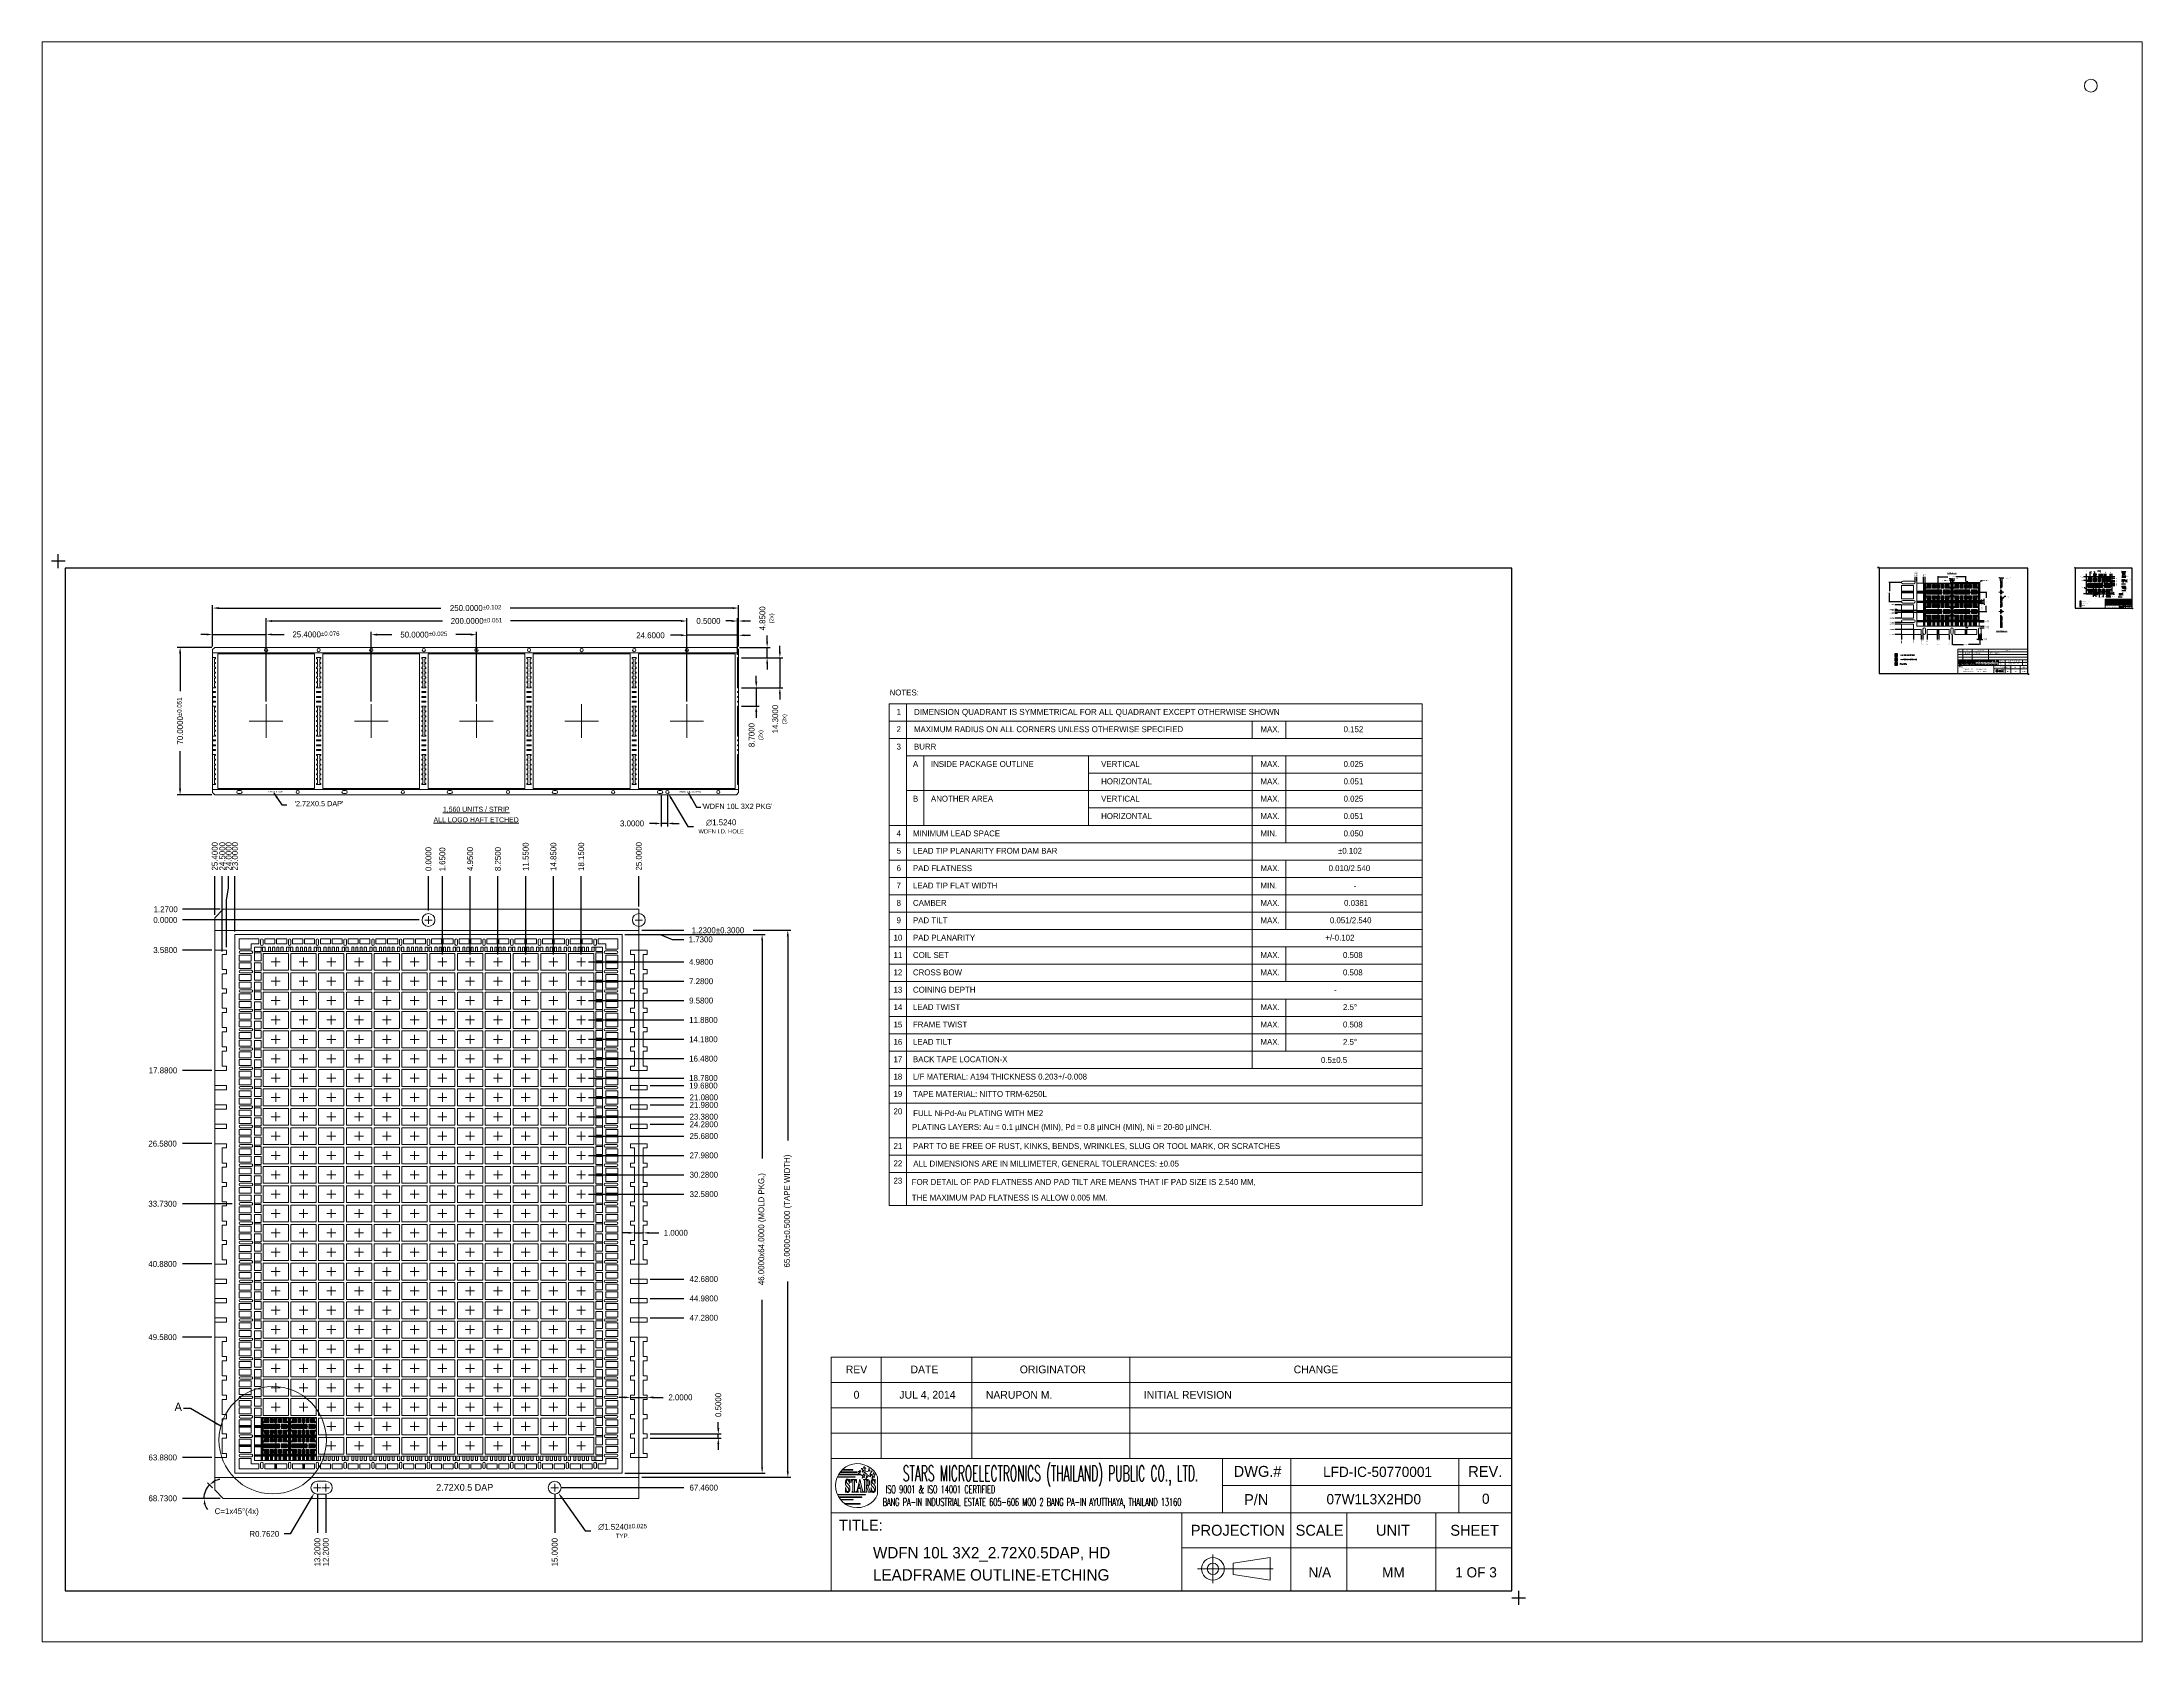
# Paper-space layout 'Layout1' of a CAD drawing. Header units: inches. Extents: x 1.05 to 9.45, y 0.8 to 7.2.
# The model-space entities are those that its viewports show. They can reach past a viewport. Long polylines and large blocks are cut down to what shows.
import ezdxf
from ezdxf import colors
from ezdxf.entities.mleader import LeaderData, LeaderLine
from ezdxf.enums import TextEntityAlignment as Align
from ezdxf.math import Vec2, Vec3

# ---------------------------------------------------------------- set-up
doc = ezdxf.new("R2010")
doc.units = ezdxf.units.IN
doc.header["$MEASUREMENT"] = 0
doc.linetypes.add('CENTER', pattern=[2, 1.25, -0.25, 0.25, -0.25])
doc.linetypes.add('HIDDEN', pattern=[0.375, 0.25, -0.125])
for name, color, linetype, lineweight in [('Center', 1, 'Continuous', 5), ('Dim', 7, 'Continuous', 5), ('Dimple', 40, 'Continuous', 5), ('Full Metal', 5, 'Continuous', 5), ('full-metal', 5, 'Continuous', 5), ('Haft_etch', 4, 'Continuous', 5), ('Half Etch BT', 4, 'Continuous', 5), ('LF', 7, 'Continuous', 13), ('Mold', 5, 'Continuous', 15), ('PKG', 6, 'Continuous', 18), ('Tape', 2, 'Continuous', 15)]:
    doc.layers.add(name, color=color, linetype=linetype, lineweight=lineweight)
doc.styles.add('ROMANS', font='ROMANS.SHX', dxfattribs={"height": 2.5})
doc.styles.add('SIMPLEX', font='SIMPLEX')
doc.styles.get("Standard").update_dxf_attribs({"font": 'swromns.ttf'})
doc.dimstyles.new('0.25x', dxfattribs={"dimtxt": 0.7, "dimasz": 0.7, "dimexe": 0.35, "dimexo": 0.35, "dimgap": 0.35, "dimtad": 0, "dimdec": 4, "dimlfac": 4, "dimzin": 0, "dimdsep": 46, "dimtxsty": 'Standard', "dimcen": 0, "dimadec": 0, "dimazin": 0, "dimtfac": 1, "dimtdec": 4, "dimtmove": 0, "dimatfit": 1, "dimfxl": 0, "dimtolj": 1, "dimtzin": 0, "dimarcsym": 0})
doc.dimstyles.new('0.25X_ISO', dxfattribs={"dimtxt": 0.7, "dimasz": 0.7, "dimexe": 0.35, "dimexo": 0.35, "dimgap": 0.35, "dimtad": 0, "dimtih": 1, "dimtoh": 1, "dimdec": 4, "dimlfac": 4, "dimzin": 0, "dimdsep": 46, "dimtxsty": 'Standard', "dimcen": 0, "dimadec": 0, "dimazin": 0, "dimtfac": 1, "dimtdec": 4, "dimtofl": 0, "dimtmove": 0, "dimatfit": 1, "dimfxl": 0, "dimtolj": 1, "dimtzin": 0, "dimarcsym": 0})
doc.dimstyles.new('2', dxfattribs={"dimtxt": 0.1, "dimasz": 0.1, "dimexe": 0.05, "dimexo": 0.05, "dimgap": 0.05, "dimtad": 0, "dimdec": 4, "dimzin": 0, "dimdsep": 46, "dimtxsty": 'Standard', "dimcen": 0, "dimadec": 0, "dimazin": 0, "dimtfac": 1, "dimtdec": 4, "dimtmove": 0, "dimatfit": 1, "dimfxl": 0, "dimtolj": 1, "dimtzin": 0, "dimarcsym": 0})
doc.dimstyles.new('2 ISO', dxfattribs={"dimtxt": 0.1, "dimasz": 0.1, "dimexe": 0.05, "dimexo": 0.05, "dimgap": 0.05, "dimtad": 0, "dimtih": 1, "dimtoh": 1, "dimdec": 4, "dimzin": 0, "dimdsep": 46, "dimtxsty": 'Standard', "dimcen": 0, "dimadec": 0, "dimazin": 0, "dimtfac": 1, "dimtdec": 4, "dimtofl": 0, "dimtmove": 0, "dimatfit": 1, "dimfxl": 0, "dimtolj": 1, "dimtzin": 0, "dimarcsym": 0})
doc.dimstyles.new('3', dxfattribs={"dimtxt": 0.05, "dimasz": 0.05, "dimexe": 0.03, "dimexo": 0.03, "dimgap": 0.03, "dimtad": 0, "dimdec": 4, "dimzin": 0, "dimdsep": 46, "dimtxsty": 'Standard', "dimcen": 0, "dimadec": 0, "dimazin": 0, "dimtfac": 1, "dimtdec": 4, "dimtmove": 0, "dimatfit": 1, "dimfxl": 0, "dimtolj": 1, "dimtzin": 0, "dimarcsym": 0})
doc.dimstyles.new('3 ISO', dxfattribs={"dimtxt": 0.05, "dimasz": 0.05, "dimexe": 0.03, "dimexo": 0.03, "dimgap": 0.03, "dimtad": 0, "dimtih": 1, "dimtoh": 1, "dimdec": 4, "dimzin": 0, "dimdsep": 46, "dimtxsty": 'Standard', "dimcen": 0, "dimadec": 0, "dimazin": 0, "dimtfac": 1, "dimtdec": 4, "dimtofl": 0, "dimtmove": 0, "dimatfit": 3, "dimfxl": 0, "dimtolj": 1, "dimtzin": 0, "dimarcsym": 0})
doc.dimstyles.new('ISO', dxfattribs={"dimtxt": 0.7, "dimasz": 0.7, "dimexe": 0.35, "dimexo": 0.35, "dimgap": 0.35, "dimtad": 0, "dimtih": 1, "dimtoh": 1, "dimdec": 4, "dimzin": 0, "dimdsep": 46, "dimtxsty": 'Standard', "dimcen": 0, "dimadec": 0, "dimazin": 0, "dimtfac": 1, "dimtdec": 4, "dimtofl": 0, "dimtmove": 0, "dimatfit": 1, "dimfxl": 0, "dimtolj": 1, "dimtzin": 0, "dimarcsym": 0})
doc.dimstyles.get("Standard").update_dxf_attribs({"dimtxt": 0.7, "dimasz": 0.7, "dimexe": 0.35, "dimexo": 0.35, "dimgap": 0.35, "dimtad": 0, "dimdec": 4, "dimzin": 0, "dimdsep": 46, "dimtxsty": 'Standard', "dimcen": 0, "dimadec": 0, "dimazin": 0, "dimtfac": 1, "dimtdec": 4, "dimtmove": 0, "dimatfit": 1, "dimfxl": 0, "dimtolj": 1, "dimtzin": 0, "dimarcsym": 0})
pattern_1 = [(45, (364.014654, 142.263975), (-0.03535534, 0.03535534), [])]

# ---------------------------------------------------------------- blocks, each defined once
blk = doc.blocks.new('*D1')
at = {"layer": 'Defpoints', "color": 0}
for p in [(188.48, 100.77), (188.48, 36.77), (205.13, 36.77)]:
    blk.add_point(p, dxfattribs=at)
at = {"layer": 'Dim', "color": 0, "lineweight": -2}
for p, q in [((188.83, 100.77), (205.48, 100.77)), ((205.13, 100.07), (205.13, 74.17)), ((205.13, 37.47), (205.13, 57.35)), ((188.83, 36.77), (205.48, 36.77))]:
    blk.add_line(p, q, dxfattribs=at)
at = {"layer": 'Dim', "color": 0}
for points in [[(205.01, 100.07), (205.24, 100.07), (205.13, 100.77)], [(205.01, 37.47), (205.24, 37.47), (205.13, 36.77)]]:
    blk.add_solid(points, dxfattribs=at)
at = {"layer": 'Dim', "color": 0, "insert": (205.13, 65.76), "char_height": 0.7, "attachment_point": 5, "rotation": 90}
blk.add_mtext('\\A1;46.0000x64.0000 (MOLD PKG.)', dxfattribs=at)
blk = doc.blocks.new('*D2')
at = {"layer": 'Defpoints', "color": 0}
for p in [(203.71, 101.27), (190.48, 36.27), (208.18, 36.27)]:
    blk.add_point(p, dxfattribs=at)
at = {"layer": 'Dim', "color": 0, "lineweight": -2}
for p, q in [((204.06, 101.27), (208.53, 101.27)), ((208.18, 100.57), (208.18, 76.31)), ((208.18, 36.97), (208.18, 59.52)), ((190.83, 36.27), (208.53, 36.27))]:
    blk.add_line(p, q, dxfattribs=at)
at = {"layer": 'Dim', "color": 0}
for points in [[(208.06, 100.57), (208.3, 100.57), (208.18, 101.27)], [(208.06, 36.97), (208.3, 36.97), (208.18, 36.27)]]:
    blk.add_solid(points, dxfattribs=at)
at = {"layer": 'Dim', "color": 0, "insert": (208.18, 67.91), "char_height": 0.7, "attachment_point": 5, "rotation": 90}
blk.add_mtext('\\A1;65.0000±0.5000 (TAPE WIDTH)', dxfattribs=at)
blk = doc.blocks.new('*D3')
at = {"layer": 'Defpoints', "color": 0}
for p in [(191.48, 41.42), (191.48, 40.92), (199.92, 41.42)]:
    blk.add_point(p, dxfattribs=at)
at = {"layer": 'Dim', "color": 0, "lineweight": -2}
for p, q in [((199.92, 42.12), (199.92, 42.82)), ((191.83, 41.42), (200.27, 41.42)), ((191.83, 40.92), (200.27, 40.92)), ((199.92, 40.92), (199.92, 41.42)), ((199.92, 40.22), (199.92, 39.52))]:
    blk.add_line(p, q, dxfattribs=at)
at = {"layer": 'Dim', "color": 0}
for points in [[(199.8, 42.12), (200.04, 42.12), (199.92, 41.42)], [(199.8, 40.22), (200.04, 40.22), (199.92, 40.92)]]:
    blk.add_solid(points, dxfattribs=at)
at = {"layer": 'Dim', "color": 0, "insert": (199.92, 44.87), "char_height": 0.7, "attachment_point": 5, "rotation": 90}
blk.add_mtext('\\A1;0.5000', dxfattribs=at)
blk = doc.blocks.new('*D4')
at = {"layer": 'Defpoints', "color": 0}
for p in [(189.48, 45.77), (191.48, 45.77), (191.48, 45.77)]:
    blk.add_point(p, dxfattribs=at)
at = {"layer": 'Dim', "color": 0, "lineweight": -2}
for p, q in [((188.78, 45.77), (188.08, 45.77)), ((189.48, 45.77), (191.48, 45.77)), ((192.18, 45.77), (193.37, 45.77))]:
    blk.add_line(p, q, dxfattribs=at)
at = {"layer": 'Dim', "color": 0}
for points in [[(188.78, 45.88), (188.78, 45.65), (189.48, 45.77)], [(192.18, 45.88), (192.18, 45.65), (191.48, 45.77)]]:
    blk.add_solid(points, dxfattribs=at)
at = {"layer": 'Dim', "color": 0, "insert": (195.42, 45.77), "char_height": 0.7, "attachment_point": 5}
blk.add_mtext('\\A1;2.0000', dxfattribs=at)
blk = doc.blocks.new('*D5')
at = {"layer": 'Defpoints', "color": 0}
for p in [(140.08, 134.89), (135.96, 117.39), (140.08, 117.39)]:
    blk.add_point(p, dxfattribs=at)
at = {"layer": 'Dim', "color": 0, "lineweight": -2}
for p, q in [((139.73, 134.89), (135.61, 134.89)), ((135.96, 134.19), (135.96, 129.71)), ((135.96, 118.09), (135.96, 122.57)), ((139.73, 117.39), (135.61, 117.39))]:
    blk.add_line(p, q, dxfattribs=at)
at = {"layer": 'Dim', "color": 0}
for points in [[(135.84, 134.19), (136.08, 134.19), (135.96, 134.89)], [(135.84, 118.09), (136.08, 118.09), (135.96, 117.39)]]:
    blk.add_solid(points, dxfattribs=at)
at = {"layer": 'Dim', "color": 0, "insert": (135.96, 126.14), "char_height": 0.7, "attachment_point": 5, "rotation": 90}
blk.add_mtext('\\A2;70.0000{\\H0.525000;±0.051}', dxfattribs=at)
blk = doc.blocks.new('*D6')
at = {"layer": 'Defpoints', "color": 0}
for p in [(146.18, 136.43), (139.83, 134.64), (146.18, 134.57)]:
    blk.add_point(p, dxfattribs=at)
at = {"layer": 'Dim', "color": 0, "lineweight": -2}
for p, q in [((139.13, 136.43), (138.43, 136.43)), ((139.83, 134.99), (139.83, 136.78)), ((139.83, 136.43), (146.18, 136.43)), ((146.18, 134.92), (146.18, 136.78)), ((146.88, 136.43), (148.32, 136.43))]:
    blk.add_line(p, q, dxfattribs=at)
at = {"layer": 'Dim', "color": 0}
for points in [[(139.13, 136.54), (139.13, 136.31), (139.83, 136.43)], [(146.88, 136.54), (146.88, 136.31), (146.18, 136.43)]]:
    blk.add_solid(points, dxfattribs=at)
at = {"layer": 'Dim', "color": 0, "insert": (152.11, 136.43), "char_height": 0.7, "attachment_point": 5}
blk.add_mtext('\\A2;25.4000{\\H0.525000;±0.076}', dxfattribs=at)
blk = doc.blocks.new('*D7')
at = {"layer": 'Defpoints', "color": 0}
for p in [(196.18, 138.03), (146.18, 128.13), (196.18, 128.13)]:
    blk.add_point(p, dxfattribs=at)
at = {"layer": 'Dim', "color": 0, "lineweight": -2}
for p, q in [((146.18, 128.48), (146.18, 138.38)), ((146.88, 138.03), (167.13, 138.03)), ((195.48, 138.03), (175.22, 138.03)), ((196.18, 128.48), (196.18, 138.38))]:
    blk.add_line(p, q, dxfattribs=at)
at = {"layer": 'Dim', "color": 0}
for points in [[(146.88, 138.14), (146.88, 137.91), (146.18, 138.03)], [(195.48, 138.14), (195.48, 137.91), (196.18, 138.03)]]:
    blk.add_solid(points, dxfattribs=at)
at = {"layer": 'Dim', "color": 0, "insert": (171.18, 138.03), "char_height": 0.7, "attachment_point": 5}
blk.add_mtext('\\A2;200.0000{\\H0.525000;±0.051}', dxfattribs=at)
blk = doc.blocks.new('*D8')
at = {"layer": 'Defpoints', "color": 0}
for p in [(171.18, 136.41), (158.68, 128.13), (171.18, 128.13)]:
    blk.add_point(p, dxfattribs=at)
at = {"layer": 'Dim', "color": 0, "lineweight": -2}
for p, q in [((158.68, 128.48), (158.68, 136.76)), ((159.38, 136.41), (161.13, 136.41)), ((170.48, 136.41), (168.72, 136.41)), ((171.18, 128.48), (171.18, 136.76))]:
    blk.add_line(p, q, dxfattribs=at)
at = {"layer": 'Dim', "color": 0}
for points in [[(159.38, 136.53), (159.38, 136.29), (158.68, 136.41)], [(170.48, 136.53), (170.48, 136.29), (171.18, 136.41)]]:
    blk.add_solid(points, dxfattribs=at)
at = {"layer": 'Dim', "color": 0, "insert": (164.93, 136.41), "char_height": 0.7, "attachment_point": 5}
blk.add_mtext('\\A2;50.0000{\\H0.525000;±0.025}', dxfattribs=at)
blk = doc.blocks.new('*D9')
at = {"layer": 'Defpoints', "color": 0}
for p in [(202.33, 139.57), (139.83, 134.64), (202.33, 134.64)]:
    blk.add_point(p, dxfattribs=at)
at = {"layer": 'Dim', "color": 0, "lineweight": -2}
for p, q in [((139.83, 134.99), (139.83, 139.92)), ((202.33, 134.99), (202.33, 139.92)), ((140.53, 139.57), (166.96, 139.57)), ((201.63, 139.57), (175.19, 139.57))]:
    blk.add_line(p, q, dxfattribs=at)
at = {"layer": 'Dim', "color": 0}
for points in [[(140.53, 139.68), (140.53, 139.45), (139.83, 139.57)], [(201.63, 139.68), (201.63, 139.45), (202.33, 139.57)]]:
    blk.add_solid(points, dxfattribs=at)
at = {"layer": 'Dim', "color": 0, "insert": (171.08, 139.57), "char_height": 0.7, "attachment_point": 5}
blk.add_mtext('\\A2;250.0000{\\H0.525000;±0.102}', dxfattribs=at)
blk = doc.blocks.new('*D10')
at = {"layer": 'Defpoints', "color": 0}
for p in [(202.33, 136.33), (202.33, 134.64), (196.18, 128.13)]:
    blk.add_point(p, dxfattribs=at)
at = {"layer": 'Dim', "color": 0, "lineweight": -2}
for p, q in [((195.48, 136.33), (194.24, 136.33)), ((196.18, 128.48), (196.18, 136.68)), ((202.33, 136.33), (196.18, 136.33)), ((202.33, 134.99), (202.33, 136.68)), ((203.03, 136.33), (203.73, 136.33))]:
    blk.add_line(p, q, dxfattribs=at)
at = {"layer": 'Dim', "color": 0}
for points in [[(195.48, 136.45), (195.48, 136.22), (196.18, 136.33)], [(203.03, 136.45), (203.03, 136.22), (202.33, 136.33)]]:
    blk.add_solid(points, dxfattribs=at)
at = {"layer": 'Dim', "color": 0, "insert": (191.86, 136.33), "char_height": 0.7, "attachment_point": 5}
blk.add_mtext('\\A1;24.6000', dxfattribs=at)
blk = doc.blocks.new('*D11')
at = {"layer": 'Defpoints', "color": 0}
for p in [(189.98, 65.32), (190.98, 65.32), (190.98, 65.32)]:
    blk.add_point(p, dxfattribs=at)
at = {"layer": 'Dim', "color": 0, "lineweight": -2}
for p, q in [((189.28, 65.32), (188.58, 65.32)), ((189.98, 65.32), (190.98, 65.32)), ((191.68, 65.32), (192.86, 65.32))]:
    blk.add_line(p, q, dxfattribs=at)
at = {"layer": 'Dim', "color": 0}
for points in [[(189.28, 65.43), (189.28, 65.2), (189.98, 65.32)], [(191.68, 65.43), (191.68, 65.2), (190.98, 65.32)]]:
    blk.add_solid(points, dxfattribs=at)
at = {"layer": 'Dim', "color": 0, "insert": (194.87, 65.32), "char_height": 0.7, "attachment_point": 5}
blk.add_mtext('\\A1;1.0000', dxfattribs=at)
blk = doc.blocks.new('*D27')
at = {"layer": 'Defpoints', "color": 0}
for p in [(136.26, 102.5), (164.72, 102.5), (165.48, 102.5)]:
    blk.add_point(p, dxfattribs=at)
at = {"layer": 'Dim', "color": 0, "lineweight": -2}
blk.add_line((164.37, 102.5), (136.26, 102.5), dxfattribs=at)
at = {"layer": 'Dim', "color": 0, "insert": (134.21, 102.5), "char_height": 0.7, "attachment_point": 5}
blk.add_mtext('\\A1;0.0000', dxfattribs=at)
blk = doc.blocks.new('*D28')
at = {"layer": 'Defpoints', "color": 0}
for p in [(136.26, 103.77), (141.08, 103.77), (165.48, 102.5)]:
    blk.add_point(p, dxfattribs=at)
at = {"layer": 'Dim', "color": 0, "lineweight": -2}
blk.add_line((140.73, 103.77), (136.26, 103.77), dxfattribs=at)
at = {"layer": 'Dim', "color": 0, "insert": (134.25, 103.77), "char_height": 0.7, "attachment_point": 5}
blk.add_mtext('\\A1;1.2700', dxfattribs=at)
blk = doc.blocks.new('*D12')
at = {"layer": 'Defpoints', "color": 0}
for p in [(140.98, 107.69), (165.48, 102.5), (140.98, 98.42)]:
    blk.add_point(p, dxfattribs=at)
at = {"layer": 'Dim', "color": 0, "lineweight": -2}
blk.add_line((140.98, 98.77), (140.98, 107.69), dxfattribs=at)
at = {"layer": 'Dim', "color": 0, "insert": (140.98, 110.07), "char_height": 0.7, "attachment_point": 5, "rotation": 90}
blk.add_mtext('\\A1;24.5000', dxfattribs=at)
blk = doc.blocks.new('*D13')
at = {"layer": 'Defpoints', "color": 0}
for p in [(141.73, 107.69), (165.48, 102.5), (141.48, 98.92)]:
    blk.add_point(p, dxfattribs=at)
at = {"layer": 'Dim', "color": 0, "lineweight": -2}
for p, q in [((141.73, 106.29), (141.73, 107.69)), ((141.48, 104.89), (141.73, 106.29)), ((141.48, 99.27), (141.48, 104.89))]:
    blk.add_line(p, q, dxfattribs=at)
at = {"layer": 'Dim', "color": 0, "insert": (141.73, 110.07), "char_height": 0.7, "attachment_point": 5, "rotation": 90}
blk.add_mtext('\\A1;24.0000', dxfattribs=at)
blk = doc.blocks.new('*D29')
at = {"layer": 'Defpoints', "color": 0}
for p in [(140.08, 107.69), (140.08, 102.77), (165.48, 102.5)]:
    blk.add_point(p, dxfattribs=at)
at = {"layer": 'Dim', "color": 0, "lineweight": -2}
blk.add_line((140.08, 103.12), (140.08, 107.69), dxfattribs=at)
at = {"layer": 'Dim', "color": 0, "insert": (140.08, 110.07), "char_height": 0.7, "attachment_point": 5, "rotation": 90}
blk.add_mtext('\\A1;25.4000', dxfattribs=at)
blk = doc.blocks.new('*D30')
at = {"layer": 'Defpoints', "color": 0}
for p in [(165.48, 107.69), (165.48, 103.26), (165.48, 102.95)]:
    blk.add_point(p, dxfattribs=at)
at = {"layer": 'Dim', "color": 0, "lineweight": -2}
blk.add_line((165.48, 103.61), (165.48, 107.69), dxfattribs=at)
at = {"layer": 'Dim', "color": 0, "insert": (165.48, 109.74), "char_height": 0.7, "attachment_point": 5, "rotation": 90}
blk.add_mtext('\\A1;0.0000', dxfattribs=at)
blk = doc.blocks.new('*D31')
at = {"layer": 'Defpoints', "color": 0}
for p in [(190.48, 107.69), (165.48, 102.5), (190.48, 103.77)]:
    blk.add_point(p, dxfattribs=at)
at = {"layer": 'Dim', "color": 0, "lineweight": -2}
blk.add_line((190.48, 104.12), (190.48, 107.69), dxfattribs=at)
at = {"layer": 'Dim', "color": 0, "insert": (190.48, 110.07), "char_height": 0.7, "attachment_point": 5, "rotation": 90}
blk.add_mtext('\\A1;25.0000', dxfattribs=at)
blk = doc.blocks.new('*D32')
at = {"layer": 'Defpoints', "color": 0}
for p in [(165.48, 102.5), (136.26, 33.77), (141.08, 33.77)]:
    blk.add_point(p, dxfattribs=at)
at = {"layer": 'Dim', "color": 0, "lineweight": -2}
blk.add_line((140.73, 33.77), (136.26, 33.77), dxfattribs=at)
at = {"layer": 'Dim', "color": 0, "insert": (133.9, 33.77), "char_height": 0.7, "attachment_point": 5}
blk.add_mtext('\\A1;68.7300', dxfattribs=at)
blk = doc.blocks.new('*D33')
at = {"layer": 'Defpoints', "color": 0}
for p in [(165.48, 102.5), (180.48, 34.58), (180.48, 29.69)]:
    blk.add_point(p, dxfattribs=at)
at = {"layer": 'Dim', "color": 0, "lineweight": -2}
blk.add_line((180.48, 34.23), (180.48, 29.69), dxfattribs=at)
at = {"layer": 'Dim', "color": 0, "insert": (180.48, 27.37), "char_height": 0.7, "attachment_point": 5, "rotation": 90}
blk.add_mtext('\\A1;15.0000', dxfattribs=at)
blk = doc.blocks.new('*D34')
at = {"layer": 'Defpoints', "color": 0}
for p in [(165.48, 102.5), (152.28, 34.58), (152.28, 29.69)]:
    blk.add_point(p, dxfattribs=at)
at = {"layer": 'Dim', "color": 0, "lineweight": -2}
blk.add_line((152.28, 34.23), (152.28, 29.69), dxfattribs=at)
at = {"layer": 'Dim', "color": 0, "insert": (152.28, 27.37), "char_height": 0.7, "attachment_point": 5, "rotation": 90}
blk.add_mtext('\\A1;13.2000', dxfattribs=at)
blk = doc.blocks.new('*D35')
at = {"layer": 'Defpoints', "color": 0}
for p in [(165.48, 102.5), (153.28, 34.58), (153.28, 29.69)]:
    blk.add_point(p, dxfattribs=at)
at = {"layer": 'Dim', "color": 0, "lineweight": -2}
blk.add_line((153.28, 34.23), (153.28, 29.69), dxfattribs=at)
at = {"layer": 'Dim', "color": 0, "insert": (153.28, 27.37), "char_height": 0.7, "attachment_point": 5, "rotation": 90}
blk.add_mtext('\\A1;12.2000', dxfattribs=at)
blk = doc.blocks.new('*D36')
at = {"layer": 'Defpoints', "color": 0}
for p in [(180.04, 35.66), (180.92, 34.41)]:
    blk.add_point(p, dxfattribs=at)
at = {"layer": 'Dim', "color": 0, "lineweight": -2}
for p, q in [((181.32, 33.84), (184.09, 29.89)), ((184.09, 29.89), (184.79, 29.89))]:
    blk.add_line(p, q, dxfattribs=at)
at = {"layer": 'Dim', "color": 0}
blk.add_solid([(181.41, 33.91), (181.22, 33.77), (180.92, 34.41)], dxfattribs=at)
at = {"layer": 'Dim', "color": 0, "insert": (188.54, 29.89), "char_height": 0.7, "attachment_point": 5}
blk.add_mtext('\\A2;∅1.5240{\\H0.525000;±0.025}{\\H0.75x;\\PTYP.}', dxfattribs=at)
blk = doc.blocks.new('*D37')
at = {"layer": 'Defpoints', "color": 0}
for p in [(165.48, 102.5), (180.93, 35.04), (195.83, 35.04)]:
    blk.add_point(p, dxfattribs=at)
at = {"layer": 'Dim', "color": 0, "lineweight": -2}
blk.add_line((181.28, 35.04), (195.83, 35.04), dxfattribs=at)
at = {"layer": 'Dim', "color": 0, "insert": (198.19, 35.04), "char_height": 0.7, "attachment_point": 5}
blk.add_mtext('\\A1;67.4600', dxfattribs=at)
blk = doc.blocks.new('*D38')
at = {"layer": 'Defpoints', "color": 0}
for p in [(139.1, 34.91), (140.08, 34.77), (141.08, 33.77), (141.08, 33.77), (190.48, 33.77)]:
    blk.add_point(p, dxfattribs=at)
at = {"layer": 'Dim', "color": 0, "lineweight": -2}
for p, q in [((139.83, 35.01), (139.21, 35.63)), ((140.73, 33.77), (138.44, 33.77))]:
    blk.add_line(p, q, dxfattribs=at)
for start, end in [(135, 180), (99.79, 117.395), (197.605, 215.21)]:
    blk.add_arc((141.08, 33.77), 2.29, start, end, dxfattribs=at)
at = {"layer": 'Dim', "color": 0}
for points in [[(140.09, 35.7), (139.96, 35.89), (139.46, 35.38)], [(138.78, 33.06), (139.01, 33.09), (138.79, 33.77)]]:
    blk.add_solid(points, dxfattribs=at)
at = {"layer": 'Dim', "color": 0, "insert": (142.69, 32.14), "char_height": 0.7, "attachment_point": 5}
blk.add_mtext('\\A1;C=1x45°(4x)', dxfattribs=at)
blk = doc.blocks.new('*D14')
at = {"layer": 'Defpoints', "color": 0}
for p in [(165.48, 102.5), (188.48, 100.77), (195.83, 100.19)]:
    blk.add_point(p, dxfattribs=at)
at = {"layer": 'Dim', "color": 0, "lineweight": -2}
for p, q in [((188.83, 100.77), (193.03, 100.77)), ((193.03, 100.77), (194.43, 100.19)), ((194.43, 100.19), (195.83, 100.19))]:
    blk.add_line(p, q, dxfattribs=at)
at = {"layer": 'Dim', "color": 0, "insert": (197.83, 100.19), "char_height": 0.7, "attachment_point": 5}
blk.add_mtext('\\A1;1.7300', dxfattribs=at)
blk = doc.blocks.new('*D39')
at = {"layer": 'Defpoints', "color": 0}
for p in [(165.48, 102.5), (190.48, 101.27), (195.83, 101.27)]:
    blk.add_point(p, dxfattribs=at)
at = {"layer": 'Dim', "color": 0, "lineweight": -2}
blk.add_line((190.83, 101.27), (195.83, 101.27), dxfattribs=at)
at = {"layer": 'Dim', "color": 0, "insert": (199.88, 101.27), "char_height": 0.7, "attachment_point": 5}
blk.add_mtext('\\A1;1.2300±0.3000', dxfattribs=at)
blk = doc.blocks.new('*D15')
at = {"layer": 'Defpoints', "color": 0}
for p in [(142.48, 107.69), (165.48, 102.5), (142.48, 100.77)]:
    blk.add_point(p, dxfattribs=at)
at = {"layer": 'Dim', "color": 0, "lineweight": -2}
blk.add_line((142.48, 101.12), (142.48, 107.69), dxfattribs=at)
at = {"layer": 'Dim', "color": 0, "insert": (142.48, 110.07), "char_height": 0.7, "attachment_point": 5, "rotation": 90}
blk.add_mtext('\\A1;23.0000', dxfattribs=at)
blk = doc.blocks.new('*D16')
at = {"layer": 'Defpoints', "color": 0}
for p in [(346.44, 142.52), (346.62, 142.84), (346.62, 142.52)]:
    blk.add_point(p, dxfattribs=at)
at = {"layer": 'Dim', "color": 0, "lineweight": -2}
for p, q in [((346.34, 142.84), (346.24, 142.84)), ((346.44, 142.57), (346.44, 142.89)), ((346.62, 142.84), (346.44, 142.84)), ((346.62, 142.57), (346.62, 142.89)), ((346.72, 142.84), (346.82, 142.84))]:
    blk.add_line(p, q, dxfattribs=at)
at = {"layer": 'Dim', "color": 0}
for points in [[(346.34, 142.85), (346.34, 142.82), (346.44, 142.84)], [(346.72, 142.85), (346.72, 142.82), (346.62, 142.84)]]:
    blk.add_solid(points, dxfattribs=at)
at = {"layer": 'Dim', "color": 0, "insert": (345.75, 142.84), "char_height": 0.1, "attachment_point": 5}
blk.add_mtext('\\A2;0.1800{\\H0.070000;±0.050}', dxfattribs=at)
blk = doc.blocks.new('*D17')
at = {"layer": 'Defpoints', "color": 0}
for p in [(346.38, 142.46), (346.68, 143.05), (346.68, 142.46)]:
    blk.add_point(p, dxfattribs=at)
at = {"layer": 'Dim', "color": 0, "lineweight": -2}
for p, q in [((346.28, 143.05), (346.18, 143.05)), ((346.38, 142.51), (346.38, 143.1)), ((346.38, 143.05), (346.68, 143.05)), ((346.68, 142.51), (346.68, 143.1)), ((346.78, 143.05), (346.88, 143.05))]:
    blk.add_line(p, q, dxfattribs=at)
at = {"layer": 'Dim', "color": 0}
for points in [[(346.28, 143.07), (346.28, 143.04), (346.38, 143.05)], [(346.78, 143.07), (346.78, 143.04), (346.68, 143.05)]]:
    blk.add_solid(points, dxfattribs=at)
at = {"layer": 'Dim', "color": 0, "insert": (347.17, 143.05), "char_height": 0.1, "attachment_point": 5}
blk.add_mtext('\\A1;0.3000', dxfattribs=at)
blk = doc.blocks.new('*D18')
at = {"layer": 'Defpoints', "color": 0}
for p in [(348.18, 143.29), (348.18, 142.74), (344.88, 142)]:
    blk.add_point(p, dxfattribs=at)
at = {"layer": 'Dim', "color": 0, "lineweight": -2}
for p, q in [((344.88, 142.05), (344.88, 143.34)), ((344.98, 143.29), (346.04, 143.29)), ((348.08, 143.29), (347, 143.29)), ((348.18, 142.79), (348.18, 143.34))]:
    blk.add_line(p, q, dxfattribs=at)
at = {"layer": 'Dim', "color": 0}
for points in [[(344.98, 143.3), (344.98, 143.27), (344.88, 143.29)], [(348.08, 143.3), (348.08, 143.27), (348.18, 143.29)]]:
    blk.add_solid(points, dxfattribs=at)
at = {"layer": 'Dim', "color": 0, "insert": (346.52, 143.29), "char_height": 0.1, "attachment_point": 5}
blk.add_mtext('\\A2;3.3000{\\H0.070000;±0.025}', dxfattribs=at)
blk = doc.blocks.new('*D19')
at = {"layer": 'Defpoints', "color": 0}
for p in [(349.74, 140.4), (349.74, 140.22), (350.09, 140.4)]:
    blk.add_point(p, dxfattribs=at)
at = {"layer": 'Dim', "color": 0, "lineweight": -2}
for p, q in [((349.79, 140.4), (350.14, 140.4)), ((349.79, 140.22), (350.14, 140.22)), ((350.09, 140.5), (350.09, 140.6)), ((350.09, 140.4), (350.09, 140.22)), ((350.09, 140.12), (350.09, 140.02))]:
    blk.add_line(p, q, dxfattribs=at)
at = {"layer": 'Dim', "color": 0}
for points in [[(350.07, 140.5), (350.1, 140.5), (350.09, 140.4)], [(350.07, 140.12), (350.1, 140.12), (350.09, 140.22)]]:
    blk.add_solid(points, dxfattribs=at)
at = {"layer": 'Dim', "color": 0, "insert": (350.09, 139.54), "char_height": 0.1, "attachment_point": 5, "rotation": 90}
blk.add_mtext('\\A2;0.1800{\\H0.070000;±0.050}', dxfattribs=at)
blk = doc.blocks.new('*D20')
at = {"layer": 'Defpoints', "color": 0}
for p in [(349.68, 140.46), (349.68, 140.16), (350.33, 140.16)]:
    blk.add_point(p, dxfattribs=at)
at = {"layer": 'Dim', "color": 0, "lineweight": -2}
for p, q in [((349.73, 140.46), (350.38, 140.46)), ((349.73, 140.16), (350.38, 140.16)), ((350.33, 140.56), (350.33, 140.66)), ((350.33, 140.16), (350.33, 140.46)), ((350.33, 140.06), (350.33, 139.96))]:
    blk.add_line(p, q, dxfattribs=at)
at = {"layer": 'Dim', "color": 0}
for points in [[(350.31, 140.56), (350.35, 140.56), (350.33, 140.46)], [(350.31, 140.06), (350.35, 140.06), (350.33, 140.16)]]:
    blk.add_solid(points, dxfattribs=at)
at = {"layer": 'Dim', "color": 0, "insert": (350.33, 140.96), "char_height": 0.1, "attachment_point": 5, "rotation": 90}
blk.add_mtext('\\A1;0.3000', dxfattribs=at)
blk = doc.blocks.new('*D21')
at = {"layer": 'Defpoints', "color": 0}
for p in [(348.71, 141.46), (348.71, 139.16), (350.6, 139.16)]:
    blk.add_point(p, dxfattribs=at)
at = {"layer": 'Dim', "color": 0, "lineweight": -2}
for p, q in [((348.76, 141.46), (350.65, 141.46)), ((350.6, 141.36), (350.6, 140.8)), ((350.6, 139.26), (350.6, 139.83)), ((348.76, 139.16), (350.65, 139.16))]:
    blk.add_line(p, q, dxfattribs=at)
at = {"layer": 'Dim', "color": 0}
for points in [[(350.58, 141.36), (350.61, 141.36), (350.6, 141.46)], [(350.58, 139.26), (350.61, 139.26), (350.6, 139.16)]]:
    blk.add_solid(points, dxfattribs=at)
at = {"layer": 'Dim', "color": 0, "insert": (350.6, 140.31), "char_height": 0.1, "attachment_point": 5, "rotation": 90}
blk.add_mtext('\\A2;2.3000{\\H0.070000;±0.025}', dxfattribs=at)
blk = doc.blocks.new('*D22')
at = {"layer": 'Defpoints', "color": 0}
for p in [(363.03, 201.64), (339.72, 136.41), (340.53, 136.41)]:
    blk.add_point(p, dxfattribs=at)
at = {"layer": 'Dim', "color": 0, "lineweight": -2}
blk.add_line((340.48, 136.41), (339.72, 136.41), dxfattribs=at)
at = {"layer": 'Dim', "color": 0, "insert": (339.38, 136.41), "char_height": 0.1, "attachment_point": 5}
blk.add_mtext('\\A1;65.2300', dxfattribs=at)
blk = doc.blocks.new('*D23')
at = {"layer": 'Defpoints', "color": 0}
for p in [(363.03, 201.64), (340.53, 136.41), (340.53, 135.82)]:
    blk.add_point(p, dxfattribs=at)
at = {"layer": 'Dim', "color": 0, "lineweight": -2}
blk.add_line((340.53, 136.36), (340.53, 135.82), dxfattribs=at)
at = {"layer": 'Dim', "color": 0, "insert": (340.53, 135.48), "char_height": 0.1, "attachment_point": 5, "rotation": 90}
blk.add_mtext('\\A1;22.5000', dxfattribs=at)
blk = doc.blocks.new('*D40')
at = {"layer": 'Defpoints', "color": 0}
for p in [(152.28, 35.04), (151.89, 34.38)]:
    blk.add_point(p, dxfattribs=at)
at = {"layer": 'Dim', "color": 0, "lineweight": -2}
for p, q in [((151.54, 33.78), (149.04, 29.54)), ((149.04, 29.54), (148.34, 29.54))]:
    blk.add_line(p, q, dxfattribs=at)
at = {"layer": 'Dim', "color": 0}
blk.add_solid([(151.44, 33.83), (151.64, 33.72), (151.89, 34.38)], dxfattribs=at)
at = {"layer": 'Dim', "color": 0, "insert": (145.97, 29.54), "char_height": 0.7, "attachment_point": 5}
blk.add_mtext('\\A1;R0.7620', dxfattribs=at)
blk = doc.blocks.new('*D41')
at = {"layer": 'Defpoints', "color": 0}
for p in [(193.13, 117.7), (193.88, 117.7), (193.13, 113.97)]:
    blk.add_point(p, dxfattribs=at)
at = {"layer": 'Dim', "color": 0, "lineweight": -2}
for p, q in [((193.13, 117.35), (193.13, 113.62)), ((193.88, 117.35), (193.88, 113.62)), ((192.43, 113.97), (191.73, 113.97)), ((193.88, 113.97), (193.13, 113.97)), ((194.58, 113.97), (195.28, 113.97))]:
    blk.add_line(p, q, dxfattribs=at)
at = {"layer": 'Dim', "color": 0}
for points in [[(192.43, 114.08), (192.43, 113.85), (193.13, 113.97)], [(194.58, 114.08), (194.58, 113.85), (193.88, 113.97)]]:
    blk.add_solid(points, dxfattribs=at)
at = {"layer": 'Dim', "color": 0, "insert": (189.67, 113.97), "char_height": 0.7, "attachment_point": 5}
blk.add_mtext('\\A1;3.0000', dxfattribs=at)
blk = doc.blocks.new('*D24')
at = {"layer": 'Defpoints', "color": 0}
for p in [(346.53, 136.41), (349.83, 136.41), (349.83, 135.24)]:
    blk.add_point(p, dxfattribs=at)
at = {"layer": 'Dim', "color": 0, "lineweight": -2}
for p, q in [((346.53, 136.36), (346.53, 135.19)), ((346.63, 135.24), (347.9, 135.24)), ((349.73, 135.24), (348.49, 135.24)), ((349.83, 136.36), (349.83, 135.19))]:
    blk.add_line(p, q, dxfattribs=at)
at = {"layer": 'Dim', "color": 0}
for points in [[(346.63, 135.26), (346.63, 135.22), (346.53, 135.24)], [(349.73, 135.26), (349.73, 135.22), (349.83, 135.24)]]:
    blk.add_solid(points, dxfattribs=at)
at = {"layer": 'Dim', "color": 0, "insert": (348.19, 135.24), "char_height": 0.1, "attachment_point": 5}
blk.add_mtext('\\A1;3.3000', dxfattribs=at)
blk = doc.blocks.new('*D25')
at = {"layer": 'Defpoints', "color": 0}
for p in [(340.53, 142.61), (339.08, 140.31), (340.53, 140.31)]:
    blk.add_point(p, dxfattribs=at)
at = {"layer": 'Dim', "color": 0, "lineweight": -2}
for p, q in [((340.48, 142.61), (339.03, 142.61)), ((339.08, 142.51), (339.08, 141.58)), ((340.48, 140.31), (339.03, 140.31)), ((339.08, 140.41), (339.08, 141.37))]:
    blk.add_line(p, q, dxfattribs=at)
at = {"layer": 'Dim', "color": 0}
for points in [[(339.06, 142.51), (339.09, 142.51), (339.08, 142.61)], [(339.06, 140.41), (339.09, 140.41), (339.08, 140.31)]]:
    blk.add_solid(points, dxfattribs=at)
at = {"layer": 'Dim', "color": 0, "insert": (339.08, 141.47), "char_height": 0.1, "attachment_point": 5}
blk.add_mtext('\\A1;2.3000', dxfattribs=at)
blk = doc.blocks.new('*D44')
at = {"layer": 'Defpoints', "color": 0}
for p in [(352.28, 142.74), (352.48, 143.16), (352.48, 142.52)]:
    blk.add_point(p, dxfattribs=at)
at = {"layer": 'Dim', "color": 0, "lineweight": -2}
for p, q in [((352.18, 143.16), (352.08, 143.16)), ((352.28, 142.79), (352.28, 143.21)), ((352.28, 143.16), (352.48, 143.16)), ((352.48, 142.57), (352.48, 143.21)), ((352.58, 143.16), (352.68, 143.16))]:
    blk.add_line(p, q, dxfattribs=at)
at = {"layer": 'Dim', "color": 0}
for points in [[(352.18, 143.18), (352.18, 143.14), (352.28, 143.16)], [(352.58, 143.18), (352.58, 143.14), (352.48, 143.16)]]:
    blk.add_solid(points, dxfattribs=at)
at = {"layer": 'Dim', "color": 0, "insert": (353.17, 143.16), "char_height": 0.1, "attachment_point": 5}
blk.add_mtext('\\A2;0.2030{\\H0.070000;±0.008}', dxfattribs=at)
blk = doc.blocks.new('*D26')
at = {"layer": 'Defpoints', "color": 0}
for p in [(367.01, 141.96), (367.13, 142.13), (367.13, 141.86)]:
    blk.add_point(p, dxfattribs=at)
at = {"layer": 'Dim', "color": 0, "lineweight": -2}
for p, q in [((366.96, 141.86), (366.91, 141.86)), ((367.01, 141.93), (367.01, 141.83)), ((367.01, 141.86), (367.13, 141.86)), ((367.13, 142.1), (367.13, 141.83)), ((367.18, 141.86), (367.23, 141.86))]:
    blk.add_line(p, q, dxfattribs=at)
at = {"layer": 'Dim', "color": 0}
for points in [[(366.96, 141.87), (366.96, 141.85), (367.01, 141.86)], [(367.18, 141.87), (367.18, 141.85), (367.13, 141.86)]]:
    blk.add_solid(points, dxfattribs=at)
at = {"layer": 'Dim', "color": 0, "insert": (367.38, 141.86), "char_height": 0.05, "attachment_point": 5}
blk.add_mtext('\\A1;0.1250', dxfattribs=at)
blk = doc.blocks.new('*D42')
at = {"layer": 'Defpoints', "color": 0}
for p in [(367.12, 142.84), (367.12, 142.74), (367.3, 142.84)]:
    blk.add_point(p, dxfattribs=at)
at = {"layer": 'Dim', "color": 0, "lineweight": -2}
for p, q in [((367.15, 142.84), (367.33, 142.84)), ((367.15, 142.74), (367.33, 142.74)), ((367.3, 142.89), (367.3, 142.94)), ((367.3, 142.94), (367.35, 142.94)), ((367.3, 142.74), (367.3, 142.84)), ((367.3, 142.69), (367.3, 142.64))]:
    blk.add_line(p, q, dxfattribs=at)
at = {"layer": 'Dim', "color": 0}
for points in [[(367.29, 142.89), (367.31, 142.89), (367.3, 142.84)], [(367.29, 142.69), (367.31, 142.69), (367.3, 142.74)]]:
    blk.add_solid(points, dxfattribs=at)
at = {"layer": 'Dim', "color": 0, "insert": (367.59, 142.94), "char_height": 0.05, "attachment_point": 5}
blk.add_mtext('\\A1;0.1000{\\H0.035000;\\S+0.030^ -0.050;}', dxfattribs=at)
blk = doc.blocks.new('*D43')
at = {"layer": 'Defpoints', "color": 0}
for p in [(349.68, 136.56), (349.98, 136.56), (349.98, 135.83)]:
    blk.add_point(p, dxfattribs=at)
at = {"layer": 'Dim', "color": 0, "lineweight": -2}
for p, q in [((349.58, 135.83), (349.48, 135.83)), ((349.68, 136.51), (349.68, 135.78)), ((349.68, 135.83), (349.98, 135.83)), ((349.98, 136.51), (349.98, 135.78)), ((350.08, 135.83), (350.18, 135.83))]:
    blk.add_line(p, q, dxfattribs=at)
at = {"layer": 'Dim', "color": 0}
for points in [[(349.58, 135.84), (349.58, 135.81), (349.68, 135.83)], [(350.08, 135.84), (350.08, 135.81), (349.98, 135.83)]]:
    blk.add_solid(points, dxfattribs=at)
at = {"layer": 'Dim', "color": 0, "insert": (350.47, 135.83), "char_height": 0.1, "attachment_point": 5}
blk.add_mtext('\\A1;0.3000\\P{\\H0.8x;TYP.}', dxfattribs=at)
blk = doc.blocks.new('*D45')
at = {"layer": 'Defpoints', "color": 0}
for p in [(165.48, 102.5), (136.26, 68.77), (142.48, 68.77)]:
    blk.add_point(p, dxfattribs=at)
at = {"layer": 'Dim', "color": 0, "lineweight": -2}
blk.add_line((142.13, 68.77), (136.26, 68.77), dxfattribs=at)
at = {"layer": 'Dim', "color": 0, "insert": (133.88, 68.77), "char_height": 0.7, "attachment_point": 5}
blk.add_mtext('\\A1;33.7300', dxfattribs=at)
blk = doc.blocks.new('*D46')
at = {"layer": 'Defpoints', "color": 0}
for p in [(363.03, 201.64), (339.72, 138.36), (340.53, 138.36)]:
    blk.add_point(p, dxfattribs=at)
at = {"layer": 'Dim', "color": 0, "lineweight": -2}
blk.add_line((340.48, 138.36), (339.72, 138.36), dxfattribs=at)
at = {"layer": 'Dim', "color": 0, "insert": (339.38, 138.36), "char_height": 0.1, "attachment_point": 5}
blk.add_mtext('\\A1;63.2800', dxfattribs=at)
blk = doc.blocks.new('*D47')
at = {"layer": 'Defpoints', "color": 0}
for p in [(363.03, 201.64), (339.72, 139.06), (340.53, 139.06)]:
    blk.add_point(p, dxfattribs=at)
at = {"layer": 'Dim', "color": 0, "lineweight": -2}
blk.add_line((340.48, 139.06), (339.72, 139.06), dxfattribs=at)
at = {"layer": 'Dim', "color": 0, "insert": (339.38, 139.06), "char_height": 0.1, "attachment_point": 5}
blk.add_mtext('\\A1;62.5800', dxfattribs=at)
blk = doc.blocks.new('*D48')
at = {"layer": 'Defpoints', "color": 0}
for p in [(202.08, 134.89), (202.33, 133.67), (205.72, 133.67)]:
    blk.add_point(p, dxfattribs=at)
at = {"layer": 'Dim', "color": 0, "lineweight": -2}
for p, q in [((202.43, 134.89), (206.07, 134.89)), ((205.72, 135.59), (205.72, 136.29)), ((205.72, 133.67), (205.72, 134.89)), ((202.68, 133.67), (206.07, 133.67)), ((205.72, 132.97), (205.72, 132.27))]:
    blk.add_line(p, q, dxfattribs=at)
at = {"layer": 'Dim', "color": 0}
for points in [[(205.61, 135.59), (205.84, 135.59), (205.72, 134.89)], [(205.61, 132.97), (205.84, 132.97), (205.72, 133.67)]]:
    blk.add_solid(points, dxfattribs=at)
at = {"layer": 'Dim', "color": 0, "insert": (205.72, 138.34), "char_height": 0.7, "attachment_point": 5, "rotation": 90}
blk.add_mtext('\\A1;4.8500\\P{\\H0.71429x;(2x)}', dxfattribs=at)
blk = doc.blocks.new('*D49')
at = {"layer": 'Defpoints', "color": 0}
for p in [(202.2, 138.03), (202.2, 133.67), (202.33, 134.64)]:
    blk.add_point(p, dxfattribs=at)
at = {"layer": 'Dim', "color": 0, "lineweight": -2}
for p, q in [((201.5, 138.03), (200.8, 138.03)), ((202.2, 134.02), (202.2, 138.38)), ((202.33, 138.03), (202.2, 138.03)), ((202.33, 134.99), (202.33, 138.38)), ((203.03, 138.03), (203.73, 138.03))]:
    blk.add_line(p, q, dxfattribs=at)
at = {"layer": 'Dim', "color": 0}
for points in [[(201.5, 138.14), (201.5, 137.91), (202.2, 138.03)], [(203.03, 138.14), (203.03, 137.91), (202.33, 138.03)]]:
    blk.add_solid(points, dxfattribs=at)
at = {"layer": 'Dim', "color": 0, "insert": (198.75, 138.03), "char_height": 0.7, "attachment_point": 5}
blk.add_mtext('\\A1;0.5000', dxfattribs=at)
blk = doc.blocks.new('*D50')
at = {"layer": 'Defpoints', "color": 0}
for p in [(202.33, 133.67), (202.33, 130.1), (207.24, 130.1)]:
    blk.add_point(p, dxfattribs=at)
at = {"layer": 'Dim', "color": 0, "lineweight": -2}
for p, q in [((207.24, 134.37), (207.24, 135.07)), ((202.68, 133.67), (207.59, 133.67)), ((207.24, 133.67), (207.24, 130.1)), ((202.68, 130.1), (207.59, 130.1)), ((207.24, 129.4), (207.24, 128.7))]:
    blk.add_line(p, q, dxfattribs=at)
at = {"layer": 'Dim', "color": 0}
for points in [[(207.12, 134.37), (207.35, 134.37), (207.24, 133.67)], [(207.12, 129.4), (207.35, 129.4), (207.24, 130.1)]]:
    blk.add_solid(points, dxfattribs=at)
at = {"layer": 'Dim', "color": 0, "insert": (207.24, 126.37), "char_height": 0.7, "attachment_point": 5, "rotation": 90}
blk.add_mtext('\\A1;14.3000\\P{\\H0.71429x;(3x)}', dxfattribs=at)
blk = doc.blocks.new('*D51')
at = {"layer": 'Defpoints', "color": 0}
for p in [(202.33, 130.1), (202.33, 127.92), (204.43, 127.92)]:
    blk.add_point(p, dxfattribs=at)
at = {"layer": 'Dim', "color": 0, "lineweight": -2}
for p, q in [((202.68, 130.1), (204.78, 130.1)), ((204.43, 130.8), (204.43, 131.5)), ((204.43, 130.1), (204.43, 127.92)), ((202.68, 127.92), (204.78, 127.92)), ((204.43, 127.22), (204.43, 126.52))]:
    blk.add_line(p, q, dxfattribs=at)
at = {"layer": 'Dim', "color": 0}
for points in [[(204.31, 130.8), (204.55, 130.8), (204.43, 130.1)], [(204.31, 127.22), (204.55, 127.22), (204.43, 127.92)]]:
    blk.add_solid(points, dxfattribs=at)
at = {"layer": 'Dim', "color": 0, "insert": (204.43, 124.47), "char_height": 0.7, "attachment_point": 5, "rotation": 90}
blk.add_mtext('\\A1;8.7000\\P{\\H0.71429x;(2x)}', dxfattribs=at)
blk = doc.blocks.new('*D52')
at = {"layer": 'Defpoints', "color": 0}
for p in [(364.01, 143.63), (364.01, 142.8), (364.01, 142.8)]:
    blk.add_point(p, dxfattribs=at)
at = {"layer": 'Dim', "color": 0, "lineweight": -2}
blk.add_line((364.01, 142.83), (364.01, 143.63), dxfattribs=at)
at = {"layer": 'Dim', "color": 0, "insert": (364.01, 143.78), "char_height": 0.05, "attachment_point": 5, "rotation": 90}
blk.add_mtext('\\A1;0.0000', dxfattribs=at)
blk = doc.blocks.new('*D53')
at = {"layer": 'Defpoints', "color": 0}
for p in [(364.55, 142.26), (364.55, 142.26), (365.89, 142.26)]:
    blk.add_point(p, dxfattribs=at)
at = {"layer": 'Dim', "color": 0, "lineweight": -2}
blk.add_line((364.58, 142.26), (365.89, 142.26), dxfattribs=at)
at = {"layer": 'Dim', "color": 0, "insert": (366.04, 142.26), "char_height": 0.05, "attachment_point": 5}
blk.add_mtext('\\A1;0.0000', dxfattribs=at)
blk = doc.blocks.new('*U73')
at = {"layer": 'PKG', "linetype": 'CENTER', "ltscale": 0.2}
blk.add_lwpolyline([(-1.5, -1), (1.5, -1), (1.5, 1), (-1.5, 1)], close=True, dxfattribs=at)
blk = doc.blocks.new('*U74')
at = {"layer": 'PKG', "color": 0, "linetype": 'ByBlock', "lineweight": -2}
for p in [(0, 57.5), (3.3, 57.5), (6.6, 57.5), (9.9, 57.5), (13.2, 57.5), (16.5, 57.5), (19.8, 57.5), (23.1, 57.5), (26.4, 57.5), (29.7, 57.5), (33, 57.5), (36.3, 57.5), (0, 55.2), (3.3, 55.2), (6.6, 55.2), (9.9, 55.2), (13.2, 55.2), (16.5, 55.2), (19.8, 55.2), (23.1, 55.2), (26.4, 55.2), (29.7, 55.2), (33, 55.2), (36.3, 55.2), (0, 52.9), (3.3, 52.9), (6.6, 52.9), (9.9, 52.9), (13.2, 52.9), (16.5, 52.9), (19.8, 52.9), (23.1, 52.9), (26.4, 52.9), (29.7, 52.9), (33, 52.9), (36.3, 52.9), (0, 50.6), (3.3, 50.6), (6.6, 50.6), (9.9, 50.6), (13.2, 50.6), (16.5, 50.6), (19.8, 50.6), (23.1, 50.6), (26.4, 50.6), (29.7, 50.6), (33, 50.6), (36.3, 50.6), (0, 48.3), (3.3, 48.3), (6.6, 48.3), (9.9, 48.3), (13.2, 48.3), (16.5, 48.3), (19.8, 48.3), (23.1, 48.3), (26.4, 48.3), (29.7, 48.3), (33, 48.3), (36.3, 48.3), (0, 46), (3.3, 46), (6.6, 46), (9.9, 46), (13.2, 46), (16.5, 46), (19.8, 46), (23.1, 46), (26.4, 46), (29.7, 46), (33, 46), (36.3, 46), (0, 43.7), (3.3, 43.7), (6.6, 43.7), (9.9, 43.7), (13.2, 43.7), (16.5, 43.7), (19.8, 43.7), (23.1, 43.7), (26.4, 43.7), (29.7, 43.7), (33, 43.7), (36.3, 43.7), (0, 41.4), (0, 39.1), (3.3, 41.4), (3.3, 39.1), (6.6, 41.4), (6.6, 39.1), (9.9, 41.4), (9.9, 39.1), (13.2, 41.4), (13.2, 39.1), (16.5, 41.4), (16.5, 39.1), (19.8, 41.4), (19.8, 39.1), (23.1, 41.4), (23.1, 39.1), (26.4, 41.4), (26.4, 39.1), (29.7, 41.4), (29.7, 39.1), (33, 41.4), (33, 39.1), (36.3, 41.4), (36.3, 39.1), (0, 36.8), (3.3, 36.8), (6.6, 36.8), (9.9, 36.8), (13.2, 36.8), (16.5, 36.8), (19.8, 36.8), (23.1, 36.8), (26.4, 36.8), (29.7, 36.8), (33, 36.8), (36.3, 36.8), (0, 34.5), (3.3, 34.5), (6.6, 34.5), (9.9, 34.5), (13.2, 34.5), (16.5, 34.5), (19.8, 34.5), (23.1, 34.5), (26.4, 34.5), (29.7, 34.5), (33, 34.5), (36.3, 34.5), (0, 32.2), (3.3, 32.2), (6.6, 32.2), (9.9, 32.2), (13.2, 32.2), (16.5, 32.2), (19.8, 32.2), (23.1, 32.2), (26.4, 32.2), (29.7, 32.2), (33, 32.2), (36.3, 32.2), (0, 29.9), (3.3, 29.9), (6.6, 29.9), (9.9, 29.9), (13.2, 29.9), (16.5, 29.9), (19.8, 29.9), (23.1, 29.9), (26.4, 29.9), (29.7, 29.9), (33, 29.9), (36.3, 29.9), (0, 27.6), (3.3, 27.6), (6.6, 27.6), (9.9, 27.6), (13.2, 27.6), (16.5, 27.6), (19.8, 27.6), (23.1, 27.6), (26.4, 27.6), (29.7, 27.6), (33, 27.6), (36.3, 27.6), (0, 25.3), (3.3, 25.3), (6.6, 25.3), (9.9, 25.3), (13.2, 25.3), (16.5, 25.3), (19.8, 25.3), (23.1, 25.3), (26.4, 25.3), (29.7, 25.3), (33, 25.3), (36.3, 25.3), (0, 23), (3.3, 23), (6.6, 23), (9.9, 23), (13.2, 23), (16.5, 23), (19.8, 23), (23.1, 23), (26.4, 23), (29.7, 23), (33, 23), (36.3, 23), (0, 20.7), (3.3, 20.7), (6.6, 20.7), (9.9, 20.7), (13.2, 20.7), (16.5, 20.7), (19.8, 20.7), (23.1, 20.7), (26.4, 20.7), (29.7, 20.7), (33, 20.7), (36.3, 20.7), (0, 18.4), (3.3, 18.4), (6.6, 18.4), (9.9, 18.4), (13.2, 18.4), (16.5, 18.4), (19.8, 18.4), (23.1, 18.4), (26.4, 18.4), (29.7, 18.4), (33, 18.4), (36.3, 18.4), (0, 16.1), (3.3, 16.1), (6.6, 16.1), (9.9, 16.1), (13.2, 16.1), (16.5, 16.1), (19.8, 16.1), (23.1, 16.1), (26.4, 16.1), (29.7, 16.1), (33, 16.1), (36.3, 16.1), (0, 13.8), (0, 11.5), (3.3, 13.8), (3.3, 11.5), (6.6, 13.8), (6.6, 11.5), (9.9, 13.8), (9.9, 11.5), (13.2, 13.8), (13.2, 11.5), (16.5, 13.8), (16.5, 11.5), (19.8, 13.8), (19.8, 11.5), (23.1, 13.8), (23.1, 11.5), (26.4, 13.8), (26.4, 11.5), (29.7, 13.8), (29.7, 11.5), (33, 13.8), (33, 11.5), (36.3, 13.8), (36.3, 11.5), (0, 9.2), (3.3, 9.2), (6.6, 9.2), (9.9, 9.2), (13.2, 9.2), (16.5, 9.2), (19.8, 9.2), (23.1, 9.2), (26.4, 9.2), (29.7, 9.2), (33, 9.2), (36.3, 9.2), (0, 6.9), (3.3, 6.9), (6.6, 6.9), (9.9, 6.9), (13.2, 6.9), (16.5, 6.9), (19.8, 6.9), (23.1, 6.9), (26.4, 6.9), (29.7, 6.9), (33, 6.9), (36.3, 6.9), (0, 4.6), (3.3, 4.6), (6.6, 4.6), (9.9, 4.6), (13.2, 4.6), (16.5, 4.6), (19.8, 4.6), (23.1, 4.6), (26.4, 4.6), (29.7, 4.6), (33, 4.6), (36.3, 4.6), (0, 2.3), (3.3, 2.3), (6.6, 2.3), (9.9, 2.3), (13.2, 2.3), (16.5, 2.3), (19.8, 2.3), (23.1, 2.3), (26.4, 2.3), (29.7, 2.3), (33, 2.3), (36.3, 2.3), (0, 0), (3.3, 0), (6.6, 0), (9.9, 0), (13.2, 0), (16.5, 0), (19.8, 0), (23.1, 0), (26.4, 0), (29.7, 0), (33, 0), (36.3, 0)]:
    blk.add_blockref('*U73', p, dxfattribs=at)
blk = doc.blocks.new('*U75')
at = {"layer": 'Center'}
for p, q in [((-0.53, 0), (0.53, 0)), ((0, 0.53), (0, -0.53))]:
    blk.add_line(p, q, dxfattribs=at)
blk = doc.blocks.new('*U76')
at = {"layer": 'Center', "color": 0, "linetype": 'ByBlock', "lineweight": -2}
for p in [(0, 57.5), (3.3, 57.5), (6.6, 57.5), (9.9, 57.5), (13.2, 57.5), (16.5, 57.5), (19.8, 57.5), (23.1, 57.5), (26.4, 57.5), (29.7, 57.5), (33, 57.5), (36.3, 57.5), (0, 55.2), (3.3, 55.2), (6.6, 55.2), (9.9, 55.2), (13.2, 55.2), (16.5, 55.2), (19.8, 55.2), (23.1, 55.2), (26.4, 55.2), (29.7, 55.2), (33, 55.2), (36.3, 55.2), (0, 52.9), (3.3, 52.9), (6.6, 52.9), (9.9, 52.9), (13.2, 52.9), (16.5, 52.9), (19.8, 52.9), (23.1, 52.9), (26.4, 52.9), (29.7, 52.9), (33, 52.9), (36.3, 52.9), (0, 50.6), (3.3, 50.6), (6.6, 50.6), (9.9, 50.6), (13.2, 50.6), (16.5, 50.6), (19.8, 50.6), (23.1, 50.6), (26.4, 50.6), (29.7, 50.6), (33, 50.6), (36.3, 50.6), (0, 48.3), (3.3, 48.3), (6.6, 48.3), (9.9, 48.3), (13.2, 48.3), (16.5, 48.3), (19.8, 48.3), (23.1, 48.3), (26.4, 48.3), (29.7, 48.3), (33, 48.3), (36.3, 48.3), (0, 46), (3.3, 46), (6.6, 46), (9.9, 46), (13.2, 46), (16.5, 46), (19.8, 46), (23.1, 46), (26.4, 46), (29.7, 46), (33, 46), (36.3, 46), (0, 43.7), (3.3, 43.7), (6.6, 43.7), (9.9, 43.7), (13.2, 43.7), (16.5, 43.7), (19.8, 43.7), (23.1, 43.7), (26.4, 43.7), (29.7, 43.7), (33, 43.7), (36.3, 43.7), (0, 41.4), (3.3, 41.4), (6.6, 41.4), (9.9, 41.4), (13.2, 41.4), (16.5, 41.4), (19.8, 41.4), (23.1, 41.4), (26.4, 41.4), (29.7, 41.4), (33, 41.4), (36.3, 41.4), (0, 39.1), (3.3, 39.1), (6.6, 39.1), (9.9, 39.1), (13.2, 39.1), (16.5, 39.1), (19.8, 39.1), (23.1, 39.1), (26.4, 39.1), (29.7, 39.1), (33, 39.1), (36.3, 39.1), (0, 36.8), (0, 34.5), (3.3, 36.8), (3.3, 34.5), (6.6, 36.8), (6.6, 34.5), (9.9, 36.8), (9.9, 34.5), (13.2, 36.8), (13.2, 34.5), (16.5, 36.8), (16.5, 34.5), (19.8, 36.8), (19.8, 34.5), (23.1, 36.8), (23.1, 34.5), (26.4, 36.8), (26.4, 34.5), (29.7, 36.8), (29.7, 34.5), (33, 36.8), (33, 34.5), (36.3, 36.8), (36.3, 34.5), (0, 32.2), (3.3, 32.2), (6.6, 32.2), (9.9, 32.2), (13.2, 32.2), (16.5, 32.2), (19.8, 32.2), (23.1, 32.2), (26.4, 32.2), (29.7, 32.2), (33, 32.2), (36.3, 32.2), (0, 29.9), (3.3, 29.9), (6.6, 29.9), (9.9, 29.9), (13.2, 29.9), (16.5, 29.9), (19.8, 29.9), (23.1, 29.9), (26.4, 29.9), (29.7, 29.9), (33, 29.9), (36.3, 29.9), (0, 27.6), (3.3, 27.6), (6.6, 27.6), (9.9, 27.6), (13.2, 27.6), (16.5, 27.6), (19.8, 27.6), (23.1, 27.6), (26.4, 27.6), (29.7, 27.6), (33, 27.6), (36.3, 27.6), (0, 25.3), (3.3, 25.3), (6.6, 25.3), (9.9, 25.3), (13.2, 25.3), (16.5, 25.3), (19.8, 25.3), (23.1, 25.3), (26.4, 25.3), (29.7, 25.3), (33, 25.3), (36.3, 25.3), (0, 23), (3.3, 23), (6.6, 23), (9.9, 23), (13.2, 23), (16.5, 23), (19.8, 23), (23.1, 23), (26.4, 23), (29.7, 23), (33, 23), (36.3, 23), (0, 20.7), (3.3, 20.7), (6.6, 20.7), (9.9, 20.7), (13.2, 20.7), (16.5, 20.7), (19.8, 20.7), (23.1, 20.7), (26.4, 20.7), (29.7, 20.7), (33, 20.7), (36.3, 20.7), (0, 18.4), (3.3, 18.4), (6.6, 18.4), (9.9, 18.4), (13.2, 18.4), (16.5, 18.4), (19.8, 18.4), (23.1, 18.4), (26.4, 18.4), (29.7, 18.4), (33, 18.4), (36.3, 18.4), (0, 16.1), (3.3, 16.1), (6.6, 16.1), (9.9, 16.1), (13.2, 16.1), (16.5, 16.1), (19.8, 16.1), (23.1, 16.1), (26.4, 16.1), (29.7, 16.1), (33, 16.1), (36.3, 16.1), (0, 13.8), (3.3, 13.8), (6.6, 13.8), (9.9, 13.8), (13.2, 13.8), (16.5, 13.8), (19.8, 13.8), (23.1, 13.8), (26.4, 13.8), (29.7, 13.8), (33, 13.8), (36.3, 13.8), (0, 11.5), (3.3, 11.5), (6.6, 11.5), (9.9, 11.5), (13.2, 11.5), (16.5, 11.5), (19.8, 11.5), (23.1, 11.5), (26.4, 11.5), (29.7, 11.5), (33, 11.5), (36.3, 11.5), (0, 9.2), (3.3, 9.2), (6.6, 9.2), (9.9, 9.2), (13.2, 9.2), (16.5, 9.2), (19.8, 9.2), (23.1, 9.2), (26.4, 9.2), (29.7, 9.2), (33, 9.2), (36.3, 9.2), (0, 6.9), (0, 4.6), (3.3, 6.9), (3.3, 4.6), (6.6, 6.9), (6.6, 4.6), (9.9, 6.9), (9.9, 4.6), (13.2, 6.9), (13.2, 4.6), (16.5, 6.9), (16.5, 4.6), (19.8, 6.9), (19.8, 4.6), (23.1, 6.9), (23.1, 4.6), (26.4, 6.9), (26.4, 4.6), (29.7, 6.9), (29.7, 4.6), (33, 6.9), (33, 4.6), (36.3, 6.9), (36.3, 4.6), (0, 2.3), (3.3, 2.3), (6.6, 2.3), (9.9, 2.3), (13.2, 2.3), (16.5, 2.3), (19.8, 2.3), (23.1, 2.3), (26.4, 2.3), (29.7, 2.3), (33, 2.3), (36.3, 2.3), (0, 0), (3.3, 0), (6.6, 0), (9.9, 0), (13.2, 0), (16.5, 0), (19.8, 0), (23.1, 0), (26.4, 0), (29.7, 0), (33, 0), (36.3, 0)]:
    blk.add_blockref('*U75', p, dxfattribs=at)
blk = doc.blocks.new('*D77')
at = {"layer": 'Defpoints', "color": 0}
for p in [(193.78, 117.87), (193.97, 117.54)]:
    blk.add_point(p, dxfattribs=at)
at = {"layer": 'Dim', "color": 0, "lineweight": -2}
for p, q in [((194.33, 116.94), (196.28, 113.62)), ((196.28, 113.62), (196.98, 113.62))]:
    blk.add_line(p, q, dxfattribs=at)
at = {"layer": 'Dim', "color": 0}
blk.add_solid([(194.43, 117), (194.23, 116.88), (193.97, 117.54)], dxfattribs=at)
at = {"layer": 'Dim', "color": 0, "insert": (200.26, 113.62), "char_height": 0.7, "attachment_point": 5}
blk.add_mtext('\\A1;∅1.5240\\P{\\H0.71429x;WDFN I.D. HOLE}', dxfattribs=at)
blk = doc.blocks.new('*D78')
at = {"layer": 'Defpoints', "color": 0}
for p in [(165.48, 102.5), (136.26, 98.92), (140.08, 98.92)]:
    blk.add_point(p, dxfattribs=at)
at = {"layer": 'Dim', "color": 0, "lineweight": -2}
blk.add_line((139.73, 98.92), (136.26, 98.92), dxfattribs=at)
at = {"layer": 'Dim', "color": 0, "insert": (134.21, 98.92), "char_height": 0.7, "attachment_point": 5}
blk.add_mtext('\\A1;3.5800', dxfattribs=at)
blk = doc.blocks.new('*D79')
at = {"layer": 'Defpoints', "color": 0}
for p in [(165.48, 102.5), (136.26, 84.62), (140.08, 84.62)]:
    blk.add_point(p, dxfattribs=at)
at = {"layer": 'Dim', "color": 0, "lineweight": -2}
blk.add_line((139.73, 84.62), (136.26, 84.62), dxfattribs=at)
at = {"layer": 'Dim', "color": 0, "insert": (133.93, 84.62), "char_height": 0.7, "attachment_point": 5}
blk.add_mtext('\\A1;17.8800', dxfattribs=at)
blk = doc.blocks.new('*D80')
at = {"layer": 'Defpoints', "color": 0}
for p in [(165.48, 102.5), (136.26, 75.92), (140.08, 75.92)]:
    blk.add_point(p, dxfattribs=at)
at = {"layer": 'Dim', "color": 0, "lineweight": -2}
blk.add_line((139.73, 75.92), (136.26, 75.92), dxfattribs=at)
at = {"layer": 'Dim', "color": 0, "insert": (133.88, 75.92), "char_height": 0.7, "attachment_point": 5}
blk.add_mtext('\\A1;26.5800', dxfattribs=at)
blk = doc.blocks.new('*D81')
at = {"layer": 'Defpoints', "color": 0}
for p in [(165.48, 102.5), (136.26, 38.62), (140.08, 38.62)]:
    blk.add_point(p, dxfattribs=at)
at = {"layer": 'Dim', "color": 0, "lineweight": -2}
blk.add_line((139.73, 38.62), (136.26, 38.62), dxfattribs=at)
at = {"layer": 'Dim', "color": 0, "insert": (133.9, 38.62), "char_height": 0.7, "attachment_point": 5}
blk.add_mtext('\\A1;63.8800', dxfattribs=at)
blk = doc.blocks.new('*D82')
at = {"layer": 'Defpoints', "color": 0}
for p in [(165.48, 102.5), (136.26, 52.92), (140.08, 52.92)]:
    blk.add_point(p, dxfattribs=at)
at = {"layer": 'Dim', "color": 0, "lineweight": -2}
blk.add_line((139.73, 52.92), (136.26, 52.92), dxfattribs=at)
at = {"layer": 'Dim', "color": 0, "insert": (133.88, 52.92), "char_height": 0.7, "attachment_point": 5}
blk.add_mtext('\\A1;49.5800', dxfattribs=at)
blk = doc.blocks.new('*D83')
at = {"layer": 'Defpoints', "color": 0}
for p in [(165.48, 102.5), (136.26, 61.62), (140.08, 61.62)]:
    blk.add_point(p, dxfattribs=at)
at = {"layer": 'Dim', "color": 0, "lineweight": -2}
blk.add_line((139.73, 61.62), (136.26, 61.62), dxfattribs=at)
at = {"layer": 'Dim', "color": 0, "insert": (133.88, 61.62), "char_height": 0.7, "attachment_point": 5}
blk.add_mtext('\\A1;40.8800', dxfattribs=at)
blk = doc.blocks.new('*D84')
at = {"layer": 'Defpoints', "color": 0}
for p in [(167.13, 107.69), (165.48, 102.5), (167.13, 98.05)]:
    blk.add_point(p, dxfattribs=at)
at = {"layer": 'Dim', "color": 0, "lineweight": -2}
blk.add_line((167.13, 98.4), (167.13, 107.69), dxfattribs=at)
at = {"layer": 'Dim', "color": 0, "insert": (167.13, 109.7), "char_height": 0.7, "attachment_point": 5, "rotation": 90}
blk.add_mtext('\\A1;1.6500', dxfattribs=at)
blk = doc.blocks.new('*D85')
at = {"layer": 'Defpoints', "color": 0}
for p in [(170.43, 107.69), (165.48, 102.5), (170.43, 98.05)]:
    blk.add_point(p, dxfattribs=at)
at = {"layer": 'Dim', "color": 0, "lineweight": -2}
blk.add_line((170.43, 98.4), (170.43, 107.69), dxfattribs=at)
at = {"layer": 'Dim', "color": 0, "insert": (170.43, 109.75), "char_height": 0.7, "attachment_point": 5, "rotation": 90}
blk.add_mtext('\\A1;4.9500', dxfattribs=at)
blk = doc.blocks.new('*D86')
at = {"layer": 'Defpoints', "color": 0}
for p in [(173.73, 107.69), (165.48, 102.5), (173.73, 98.05)]:
    blk.add_point(p, dxfattribs=at)
at = {"layer": 'Dim', "color": 0, "lineweight": -2}
blk.add_line((173.73, 98.4), (173.73, 107.69), dxfattribs=at)
at = {"layer": 'Dim', "color": 0, "insert": (173.73, 109.74), "char_height": 0.7, "attachment_point": 5, "rotation": 90}
blk.add_mtext('\\A1;8.2500', dxfattribs=at)
blk = doc.blocks.new('*D87')
at = {"layer": 'Defpoints', "color": 0}
for p in [(177.03, 107.69), (165.48, 102.5), (177.03, 98.05)]:
    blk.add_point(p, dxfattribs=at)
at = {"layer": 'Dim', "color": 0, "lineweight": -2}
blk.add_line((177.03, 98.4), (177.03, 107.69), dxfattribs=at)
at = {"layer": 'Dim', "color": 0, "insert": (177.03, 110.02), "char_height": 0.7, "attachment_point": 5, "rotation": 90}
blk.add_mtext('\\A1;11.5500', dxfattribs=at)
blk = doc.blocks.new('*D88')
at = {"layer": 'Defpoints', "color": 0}
for p in [(180.33, 107.69), (165.48, 102.5), (180.33, 98.05)]:
    blk.add_point(p, dxfattribs=at)
at = {"layer": 'Dim', "color": 0, "lineweight": -2}
blk.add_line((180.33, 98.4), (180.33, 107.69), dxfattribs=at)
at = {"layer": 'Dim', "color": 0, "insert": (180.33, 110.02), "char_height": 0.7, "attachment_point": 5, "rotation": 90}
blk.add_mtext('\\A1;14.8500', dxfattribs=at)
blk = doc.blocks.new('*D89')
at = {"layer": 'Defpoints', "color": 0}
for p in [(183.63, 107.69), (165.48, 102.5), (183.63, 98.05)]:
    blk.add_point(p, dxfattribs=at)
at = {"layer": 'Dim', "color": 0, "lineweight": -2}
blk.add_line((183.63, 98.4), (183.63, 107.69), dxfattribs=at)
at = {"layer": 'Dim', "color": 0, "insert": (183.63, 110.02), "char_height": 0.7, "attachment_point": 5, "rotation": 90}
blk.add_mtext('\\A1;18.1500', dxfattribs=at)
blk = doc.blocks.new('*D90')
at = {"layer": 'Defpoints', "color": 0}
for p in [(165.48, 102.5), (184.16, 97.52), (195.83, 97.52)]:
    blk.add_point(p, dxfattribs=at)
at = {"layer": 'Dim', "color": 0, "lineweight": -2}
blk.add_line((184.51, 97.52), (195.83, 97.52), dxfattribs=at)
at = {"layer": 'Dim', "color": 0, "insert": (197.88, 97.52), "char_height": 0.7, "attachment_point": 5}
blk.add_mtext('\\A1;4.9800', dxfattribs=at)
blk = doc.blocks.new('*D91')
at = {"layer": 'Defpoints', "color": 0}
for p in [(165.48, 102.5), (184.16, 95.22), (195.83, 95.22)]:
    blk.add_point(p, dxfattribs=at)
at = {"layer": 'Dim', "color": 0, "lineweight": -2}
blk.add_line((184.51, 95.22), (195.83, 95.22), dxfattribs=at)
at = {"layer": 'Dim', "color": 0, "insert": (197.88, 95.22), "char_height": 0.7, "attachment_point": 5}
blk.add_mtext('\\A1;7.2800', dxfattribs=at)
blk = doc.blocks.new('*D92')
at = {"layer": 'Defpoints', "color": 0}
for p in [(165.48, 102.5), (184.16, 92.92), (195.83, 92.92)]:
    blk.add_point(p, dxfattribs=at)
at = {"layer": 'Dim', "color": 0, "lineweight": -2}
blk.add_line((184.51, 92.92), (195.83, 92.92), dxfattribs=at)
at = {"layer": 'Dim', "color": 0, "insert": (197.88, 92.92), "char_height": 0.7, "attachment_point": 5}
blk.add_mtext('\\A1;9.5800', dxfattribs=at)
blk = doc.blocks.new('*D93')
at = {"layer": 'Defpoints', "color": 0}
for p in [(165.48, 102.5), (184.16, 90.62), (195.83, 90.62)]:
    blk.add_point(p, dxfattribs=at)
at = {"layer": 'Dim', "color": 0, "lineweight": -2}
blk.add_line((184.51, 90.62), (195.83, 90.62), dxfattribs=at)
at = {"layer": 'Dim', "color": 0, "insert": (198.15, 90.62), "char_height": 0.7, "attachment_point": 5}
blk.add_mtext('\\A1;11.8800', dxfattribs=at)
blk = doc.blocks.new('*D94')
at = {"layer": 'Defpoints', "color": 0}
for p in [(165.48, 102.5), (184.16, 88.32), (195.83, 88.32)]:
    blk.add_point(p, dxfattribs=at)
at = {"layer": 'Dim', "color": 0, "lineweight": -2}
blk.add_line((184.51, 88.32), (195.83, 88.32), dxfattribs=at)
at = {"layer": 'Dim', "color": 0, "insert": (198.15, 88.32), "char_height": 0.7, "attachment_point": 5}
blk.add_mtext('\\A1;14.1800', dxfattribs=at)
blk = doc.blocks.new('*D95')
at = {"layer": 'Defpoints', "color": 0}
for p in [(165.48, 102.5), (184.16, 86.02), (195.83, 86.02)]:
    blk.add_point(p, dxfattribs=at)
at = {"layer": 'Dim', "color": 0, "lineweight": -2}
blk.add_line((184.51, 86.02), (195.83, 86.02), dxfattribs=at)
at = {"layer": 'Dim', "color": 0, "insert": (198.15, 86.02), "char_height": 0.7, "attachment_point": 5}
blk.add_mtext('\\A1;16.4800', dxfattribs=at)
blk = doc.blocks.new('*D96')
at = {"layer": 'Defpoints', "color": 0}
for p in [(165.48, 102.5), (184.16, 83.72), (195.83, 83.72)]:
    blk.add_point(p, dxfattribs=at)
at = {"layer": 'Dim', "color": 0, "lineweight": -2}
blk.add_line((184.51, 83.72), (195.83, 83.72), dxfattribs=at)
at = {"layer": 'Dim', "color": 0, "insert": (198.15, 83.72), "char_height": 0.7, "attachment_point": 5}
blk.add_mtext('\\A1;18.7800', dxfattribs=at)
blk = doc.blocks.new('*D97')
at = {"layer": 'Defpoints', "color": 0}
for p in [(165.48, 102.5), (184.16, 81.42), (195.83, 81.42)]:
    blk.add_point(p, dxfattribs=at)
at = {"layer": 'Dim', "color": 0, "lineweight": -2}
blk.add_line((184.51, 81.42), (195.83, 81.42), dxfattribs=at)
at = {"layer": 'Dim', "color": 0, "insert": (198.2, 81.42), "char_height": 0.7, "attachment_point": 5}
blk.add_mtext('\\A1;21.0800', dxfattribs=at)
blk = doc.blocks.new('*D98')
at = {"layer": 'Defpoints', "color": 0}
for p in [(165.48, 102.5), (184.16, 79.12), (195.83, 79.12)]:
    blk.add_point(p, dxfattribs=at)
at = {"layer": 'Dim', "color": 0, "lineweight": -2}
blk.add_line((184.51, 79.12), (195.83, 79.12), dxfattribs=at)
at = {"layer": 'Dim', "color": 0, "insert": (198.2, 79.12), "char_height": 0.7, "attachment_point": 5}
blk.add_mtext('\\A1;23.3800', dxfattribs=at)
blk = doc.blocks.new('*D99')
at = {"layer": 'Defpoints', "color": 0}
for p in [(165.48, 102.5), (184.16, 76.82), (195.83, 76.82)]:
    blk.add_point(p, dxfattribs=at)
at = {"layer": 'Dim', "color": 0, "lineweight": -2}
blk.add_line((184.51, 76.82), (195.83, 76.82), dxfattribs=at)
at = {"layer": 'Dim', "color": 0, "insert": (198.2, 76.82), "char_height": 0.7, "attachment_point": 5}
blk.add_mtext('\\A1;25.6800', dxfattribs=at)
blk = doc.blocks.new('*D100')
at = {"layer": 'Defpoints', "color": 0}
for p in [(165.48, 102.5), (184.16, 74.52), (195.83, 74.52)]:
    blk.add_point(p, dxfattribs=at)
at = {"layer": 'Dim', "color": 0, "lineweight": -2}
blk.add_line((184.51, 74.52), (195.83, 74.52), dxfattribs=at)
at = {"layer": 'Dim', "color": 0, "insert": (198.2, 74.52), "char_height": 0.7, "attachment_point": 5}
blk.add_mtext('\\A1;27.9800', dxfattribs=at)
blk = doc.blocks.new('*D101')
at = {"layer": 'Defpoints', "color": 0}
for p in [(165.48, 102.5), (184.16, 72.22), (195.83, 72.22)]:
    blk.add_point(p, dxfattribs=at)
at = {"layer": 'Dim', "color": 0, "lineweight": -2}
blk.add_line((184.51, 72.22), (195.83, 72.22), dxfattribs=at)
at = {"layer": 'Dim', "color": 0, "insert": (198.2, 72.22), "char_height": 0.7, "attachment_point": 5}
blk.add_mtext('\\A1;30.2800', dxfattribs=at)
blk = doc.blocks.new('*D102')
at = {"layer": 'Defpoints', "color": 0}
for p in [(165.48, 102.5), (184.16, 69.92), (195.83, 69.92)]:
    blk.add_point(p, dxfattribs=at)
at = {"layer": 'Dim', "color": 0, "lineweight": -2}
blk.add_line((184.51, 69.92), (195.83, 69.92), dxfattribs=at)
at = {"layer": 'Dim', "color": 0, "insert": (198.2, 69.92), "char_height": 0.7, "attachment_point": 5}
blk.add_mtext('\\A1;32.5800', dxfattribs=at)
blk = doc.blocks.new('*D103')
at = {"layer": 'Defpoints', "color": 0}
for p in [(165.48, 102.5), (191.48, 82.82), (195.83, 82.82)]:
    blk.add_point(p, dxfattribs=at)
at = {"layer": 'Dim', "color": 0, "lineweight": -2}
blk.add_line((191.83, 82.82), (195.83, 82.82), dxfattribs=at)
at = {"layer": 'Dim', "color": 0, "insert": (198.15, 82.82), "char_height": 0.7, "attachment_point": 5}
blk.add_mtext('\\A1;19.6800', dxfattribs=at)
blk = doc.blocks.new('*D104')
at = {"layer": 'Defpoints', "color": 0}
for p in [(165.48, 102.5), (191.48, 80.52), (195.83, 80.52)]:
    blk.add_point(p, dxfattribs=at)
at = {"layer": 'Dim', "color": 0, "lineweight": -2}
blk.add_line((191.83, 80.52), (195.83, 80.52), dxfattribs=at)
at = {"layer": 'Dim', "color": 0, "insert": (198.2, 80.52), "char_height": 0.7, "attachment_point": 5}
blk.add_mtext('\\A1;21.9800', dxfattribs=at)
blk = doc.blocks.new('*D105')
at = {"layer": 'Defpoints', "color": 0}
for p in [(165.48, 102.5), (191.48, 78.22), (195.83, 78.22)]:
    blk.add_point(p, dxfattribs=at)
at = {"layer": 'Dim', "color": 0, "lineweight": -2}
blk.add_line((191.83, 78.22), (195.83, 78.22), dxfattribs=at)
at = {"layer": 'Dim', "color": 0, "insert": (198.2, 78.22), "char_height": 0.7, "attachment_point": 5}
blk.add_mtext('\\A1;24.2800', dxfattribs=at)
blk = doc.blocks.new('*D106')
at = {"layer": 'Defpoints', "color": 0}
for p in [(165.48, 102.5), (191.48, 59.82), (195.83, 59.82)]:
    blk.add_point(p, dxfattribs=at)
at = {"layer": 'Dim', "color": 0, "lineweight": -2}
blk.add_line((191.83, 59.82), (195.83, 59.82), dxfattribs=at)
at = {"layer": 'Dim', "color": 0, "insert": (198.2, 59.82), "char_height": 0.7, "attachment_point": 5}
blk.add_mtext('\\A1;42.6800', dxfattribs=at)
blk = doc.blocks.new('*D107')
at = {"layer": 'Defpoints', "color": 0}
for p in [(165.48, 102.5), (191.48, 57.52), (195.83, 57.52)]:
    blk.add_point(p, dxfattribs=at)
at = {"layer": 'Dim', "color": 0, "lineweight": -2}
blk.add_line((191.83, 57.52), (195.83, 57.52), dxfattribs=at)
at = {"layer": 'Dim', "color": 0, "insert": (198.2, 57.52), "char_height": 0.7, "attachment_point": 5}
blk.add_mtext('\\A1;44.9800', dxfattribs=at)
blk = doc.blocks.new('*D108')
at = {"layer": 'Defpoints', "color": 0}
for p in [(165.48, 102.5), (191.48, 55.22), (195.83, 55.22)]:
    blk.add_point(p, dxfattribs=at)
at = {"layer": 'Dim', "color": 0, "lineweight": -2}
blk.add_line((191.83, 55.22), (195.83, 55.22), dxfattribs=at)
at = {"layer": 'Dim', "color": 0, "insert": (198.2, 55.22), "char_height": 0.7, "attachment_point": 5}
blk.add_mtext('\\A1;47.2800', dxfattribs=at)
blk = doc.blocks.new('*D109')
at = {"layer": 'Defpoints', "color": 0}
for p in [(363.03, 201.64), (339.72, 137.86), (340.68, 137.86)]:
    blk.add_point(p, dxfattribs=at)
at = {"layer": 'Dim', "color": 0, "lineweight": -2}
blk.add_line((340.63, 137.86), (339.72, 137.86), dxfattribs=at)
at = {"layer": 'Dim', "color": 0, "insert": (339.38, 137.86), "char_height": 0.1, "attachment_point": 5}
blk.add_mtext('\\A1;63.7800', dxfattribs=at)
blk = doc.blocks.new('*D110')
at = {"layer": 'Defpoints', "color": 0}
for p in [(363.03, 201.64), (339.72, 137.66), (340.53, 137.66)]:
    blk.add_point(p, dxfattribs=at)
at = {"layer": 'Dim', "color": 0, "lineweight": -2}
blk.add_line((340.48, 137.66), (339.72, 137.66), dxfattribs=at)
at = {"layer": 'Dim', "color": 0, "insert": (339.38, 137.66), "char_height": 0.1, "attachment_point": 5}
blk.add_mtext('\\A1;63.9800', dxfattribs=at)
blk = doc.blocks.new('*D111')
at = {"layer": 'Defpoints', "color": 0}
for p in [(363.03, 201.64), (339.72, 137.02), (341.94, 137.02)]:
    blk.add_point(p, dxfattribs=at)
at = {"layer": 'Dim', "color": 0, "lineweight": -2}
blk.add_line((341.89, 137.02), (339.72, 137.02), dxfattribs=at)
at = {"layer": 'Dim', "color": 0, "insert": (339.38, 137.02), "char_height": 0.1, "attachment_point": 5}
blk.add_mtext('\\A1;64.6200', dxfattribs=at)
blk = doc.blocks.new('*D112')
at = {"layer": 'Defpoints', "color": 0}
for p in [(363.03, 201.64), (342.88, 136.41), (342.88, 135.82)]:
    blk.add_point(p, dxfattribs=at)
at = {"layer": 'Dim', "color": 0, "lineweight": -2}
blk.add_line((342.88, 136.36), (342.88, 135.82), dxfattribs=at)
at = {"layer": 'Dim', "color": 0, "insert": (342.88, 135.48), "char_height": 0.1, "attachment_point": 5, "rotation": 90}
blk.add_mtext('\\A1;20.1500', dxfattribs=at)
blk = doc.blocks.new('*D113')
at = {"layer": 'Defpoints', "color": 0}
for p in [(363.03, 201.64), (343.08, 136.56), (343.08, 135.82)]:
    blk.add_point(p, dxfattribs=at)
at = {"layer": 'Dim', "color": 0, "lineweight": -2}
blk.add_line((343.08, 136.51), (343.08, 135.82), dxfattribs=at)
at = {"layer": 'Dim', "color": 0, "insert": (343.08, 135.49), "char_height": 0.1, "attachment_point": 5, "rotation": 90}
blk.add_mtext('\\A1;19.9500', dxfattribs=at)
blk = doc.blocks.new('*D114')
at = {"layer": 'Defpoints', "color": 0}
for p in [(363.03, 201.64), (343.58, 136.41), (343.58, 135.82)]:
    blk.add_point(p, dxfattribs=at)
at = {"layer": 'Dim', "color": 0, "lineweight": -2}
blk.add_line((343.58, 136.36), (343.58, 135.82), dxfattribs=at)
at = {"layer": 'Dim', "color": 0, "insert": (343.58, 135.49), "char_height": 0.1, "attachment_point": 5, "rotation": 90}
blk.add_mtext('\\A1;19.4500', dxfattribs=at)
blk = doc.blocks.new('*D115')
at = {"layer": 'Defpoints', "color": 0}
for p in [(363.03, 201.64), (344.78, 136.41), (344.78, 135.82)]:
    blk.add_point(p, dxfattribs=at)
at = {"layer": 'Dim', "color": 0, "lineweight": -2}
blk.add_line((344.78, 136.36), (344.78, 135.82), dxfattribs=at)
at = {"layer": 'Dim', "color": 0, "insert": (344.78, 135.49), "char_height": 0.1, "attachment_point": 5, "rotation": 90}
blk.add_mtext('\\A1;18.2500', dxfattribs=at)
blk = doc.blocks.new('*D116')
at = {"layer": 'Defpoints', "color": 0}
for p in [(363.03, 201.64), (344.98, 136.41), (344.98, 135.82)]:
    blk.add_point(p, dxfattribs=at)
at = {"layer": 'Dim', "color": 0, "lineweight": -2}
blk.add_line((344.98, 136.36), (344.98, 135.82), dxfattribs=at)
at = {"layer": 'Dim', "color": 0, "insert": (344.98, 135.49), "char_height": 0.1, "attachment_point": 5, "rotation": 90}
blk.add_mtext('\\A1;18.0500', dxfattribs=at)
blk = doc.blocks.new('*D117')
at = {"layer": 'Defpoints', "color": 0}
for p in [(363.03, 201.64), (346.18, 136.41), (346.18, 135.82)]:
    blk.add_point(p, dxfattribs=at)
at = {"layer": 'Dim', "color": 0, "lineweight": -2}
blk.add_line((346.18, 136.36), (346.18, 135.82), dxfattribs=at)
at = {"layer": 'Dim', "color": 0, "insert": (346.18, 135.49), "char_height": 0.1, "attachment_point": 5, "rotation": 90}
blk.add_mtext('\\A1;16.8500', dxfattribs=at)
blk = doc.blocks.new('*D118')
at = {"layer": 'Defpoints', "color": 0}
for p in [(363.03, 201.64), (339.72, 139.26), (340.53, 139.26)]:
    blk.add_point(p, dxfattribs=at)
at = {"layer": 'Dim', "color": 0, "lineweight": -2}
blk.add_line((340.48, 139.26), (339.72, 139.26), dxfattribs=at)
at = {"layer": 'Dim', "color": 0, "insert": (339.38, 139.26), "char_height": 0.1, "attachment_point": 5}
blk.add_mtext('\\A1;62.3800', dxfattribs=at)
blk = doc.blocks.new('*D119')
at = {"layer": 'Defpoints', "color": 0}
for p in [(363.03, 201.64), (339.72, 139.96), (340.53, 139.96)]:
    blk.add_point(p, dxfattribs=at)
at = {"layer": 'Dim', "color": 0, "lineweight": -2}
blk.add_line((340.48, 139.96), (339.72, 139.96), dxfattribs=at)
at = {"layer": 'Dim', "color": 0, "insert": (339.38, 139.96), "char_height": 0.1, "attachment_point": 5}
blk.add_mtext('\\A1;61.6800', dxfattribs=at)
blk = doc.blocks.new('*D120')
at = {"layer": 'Defpoints', "color": 0}
for p in [(363.03, 201.64), (339.72, 138.93), (342.34, 139.04)]:
    blk.add_point(p, dxfattribs=at)
at = {"layer": 'Dim', "color": 0, "lineweight": -2}
for p, q in [((339.92, 138.93), (339.72, 138.93)), ((340.12, 139.04), (339.92, 138.93)), ((342.29, 139.04), (340.12, 139.04))]:
    blk.add_line(p, q, dxfattribs=at)
at = {"layer": 'Dim', "color": 0, "insert": (339.38, 138.93), "char_height": 0.1, "attachment_point": 5}
blk.add_mtext('\\A1;62.6050', dxfattribs=at)
blk = doc.blocks.new('*D121')
at = {"layer": 'Defpoints', "color": 0}
for p in [(363.03, 201.64), (339.72, 139.4), (342.34, 139.29)]:
    blk.add_point(p, dxfattribs=at)
at = {"layer": 'Dim', "color": 0, "lineweight": -2}
for p, q in [((339.92, 139.4), (339.72, 139.4)), ((340.12, 139.29), (339.92, 139.4)), ((342.29, 139.29), (340.12, 139.29))]:
    blk.add_line(p, q, dxfattribs=at)
at = {"layer": 'Dim', "color": 0, "insert": (339.38, 139.4), "char_height": 0.1, "attachment_point": 5}
blk.add_mtext('\\A1;62.3550', dxfattribs=at)
blk = doc.blocks.new('*D122')
at = {"layer": 'Defpoints', "color": 0}
for p in [(363.03, 201.64), (342.34, 143.29), (342.34, 142.7)]:
    blk.add_point(p, dxfattribs=at)
at = {"layer": 'Dim', "color": 0, "lineweight": -2}
blk.add_line((342.34, 142.75), (342.34, 143.29), dxfattribs=at)
at = {"layer": 'Dim', "color": 0, "insert": (342.34, 143.63), "char_height": 0.1, "attachment_point": 5, "rotation": 90}
blk.add_mtext('\\A1;20.6900', dxfattribs=at)
blk = doc.blocks.new('*D123')
at = {"layer": 'Defpoints', "color": 0}
for p in [(363.03, 201.64), (342.14, 143.29), (342.14, 142.61)]:
    blk.add_point(p, dxfattribs=at)
at = {"layer": 'Dim', "color": 0, "lineweight": -2}
blk.add_line((342.14, 142.66), (342.14, 143.29), dxfattribs=at)
at = {"layer": 'Dim', "color": 0, "insert": (342.14, 143.63), "char_height": 0.1, "attachment_point": 5, "rotation": 90}
blk.add_mtext('\\A1;20.8900', dxfattribs=at)
blk = doc.blocks.new('*D124')
at = {"layer": 'Defpoints', "color": 0}
for p in [(363.03, 201.64), (343.14, 143.29), (343.14, 142.52)]:
    blk.add_point(p, dxfattribs=at)
at = {"layer": 'Dim', "color": 0, "lineweight": -2}
blk.add_line((343.14, 142.57), (343.14, 143.29), dxfattribs=at)
at = {"layer": 'Dim', "color": 0, "insert": (343.14, 143.62), "char_height": 0.1, "attachment_point": 5, "rotation": 90}
blk.add_mtext('\\A1;19.8900', dxfattribs=at)
blk = doc.blocks.new('*D125')
at = {"layer": 'Defpoints', "color": 0}
for p in [(363.03, 201.64), (343.32, 143.29), (343.32, 142.52)]:
    blk.add_point(p, dxfattribs=at)
at = {"layer": 'Dim', "color": 0, "lineweight": -2}
blk.add_line((343.32, 142.57), (343.32, 143.29), dxfattribs=at)
at = {"layer": 'Dim', "color": 0, "insert": (343.32, 143.62), "char_height": 0.1, "attachment_point": 5, "rotation": 90}
blk.add_mtext('\\A1;19.7100', dxfattribs=at)
blk = doc.blocks.new('*D126')
at = {"layer": 'Defpoints', "color": 0}
for p in [(363.03, 201.64), (341.94, 137.02), (341.94, 135.82)]:
    blk.add_point(p, dxfattribs=at)
at = {"layer": 'Dim', "color": 0, "lineweight": -2}
blk.add_line((341.94, 136.97), (341.94, 135.82), dxfattribs=at)
at = {"layer": 'Dim', "color": 0, "insert": (341.94, 135.48), "char_height": 0.1, "attachment_point": 5, "rotation": 90}
blk.add_mtext('\\A1;21.0900', dxfattribs=at)
blk = doc.blocks.new('*D127')
at = {"layer": 'Defpoints', "color": 0}
for p in [(363.03, 201.64), (349.92, 137.42), (350.35, 137.42)]:
    blk.add_point(p, dxfattribs=at)
at = {"layer": 'Dim', "color": 0, "lineweight": -2}
blk.add_line((349.97, 137.42), (350.35, 137.42), dxfattribs=at)
at = {"layer": 'Dim', "color": 0, "insert": (350.68, 137.42), "char_height": 0.1, "attachment_point": 5}
blk.add_mtext('\\A1;64.2200', dxfattribs=at)
blk = doc.blocks.new('*D128')
at = {"layer": 'Defpoints', "color": 0}
for p in [(363.03, 201.64), (349.74, 137.92), (350.35, 137.92)]:
    blk.add_point(p, dxfattribs=at)
at = {"layer": 'Dim', "color": 0, "lineweight": -2}
blk.add_line((349.79, 137.92), (350.35, 137.92), dxfattribs=at)
at = {"layer": 'Dim', "color": 0, "insert": (350.68, 137.92), "char_height": 0.1, "attachment_point": 5}
blk.add_mtext('\\A1;63.7200', dxfattribs=at)
blk = doc.blocks.new('*D129')
at = {"layer": 'Defpoints', "color": 0}
for p in [(363.03, 201.64), (349.74, 138.1), (350.35, 138.1)]:
    blk.add_point(p, dxfattribs=at)
at = {"layer": 'Dim', "color": 0, "lineweight": -2}
blk.add_line((349.79, 138.1), (350.35, 138.1), dxfattribs=at)
at = {"layer": 'Dim', "color": 0, "insert": (350.68, 138.1), "char_height": 0.1, "attachment_point": 5}
blk.add_mtext('\\A1;63.5400', dxfattribs=at)
blk = doc.blocks.new('*D130')
at = {"layer": 'Defpoints', "color": 0}
for p in [(363.03, 201.64), (349.83, 137.22), (350.35, 137.22)]:
    blk.add_point(p, dxfattribs=at)
at = {"layer": 'Dim', "color": 0, "lineweight": -2}
blk.add_line((349.88, 137.22), (350.35, 137.22), dxfattribs=at)
at = {"layer": 'Dim', "color": 0, "insert": (350.68, 137.22), "char_height": 0.1, "attachment_point": 5}
blk.add_mtext('\\A1;64.4200', dxfattribs=at)
blk = doc.blocks.new('*D131')
at = {"layer": 'Defpoints', "color": 0}
for p in [(364.01, 142.26), (365.57, 142.71), (365.89, 142.71)]:
    blk.add_point(p, dxfattribs=at)
at = {"layer": 'Dim', "color": 0, "lineweight": -2}
blk.add_line((365.6, 142.71), (365.89, 142.71), dxfattribs=at)
at = {"layer": 'Dim', "color": 0, "insert": (366.04, 142.71), "char_height": 0.05, "attachment_point": 5}
blk.add_mtext('\\A1;0.4500', dxfattribs=at)
blk = doc.blocks.new('*D132')
at = {"layer": 'Defpoints', "color": 0}
for p in [(364.01, 142.26), (365.57, 142.83), (365.89, 142.83)]:
    blk.add_point(p, dxfattribs=at)
at = {"layer": 'Dim', "color": 0, "lineweight": -2}
blk.add_line((365.6, 142.83), (365.89, 142.83), dxfattribs=at)
at = {"layer": 'Dim', "color": 0, "insert": (366.04, 142.83), "char_height": 0.05, "attachment_point": 5}
blk.add_mtext('\\A1;0.5700', dxfattribs=at)
blk = doc.blocks.new('*D133')
at = {"layer": 'Defpoints', "color": 0}
for p in [(364.01, 142.26), (365.34, 143.12), (365.89, 143.12)]:
    blk.add_point(p, dxfattribs=at)
at = {"layer": 'Dim', "color": 0, "lineweight": -2}
blk.add_line((365.37, 143.12), (365.89, 143.12), dxfattribs=at)
at = {"layer": 'Dim', "color": 0, "insert": (366.04, 143.12), "char_height": 0.05, "attachment_point": 5}
blk.add_mtext('\\A1;0.8600', dxfattribs=at)
blk = doc.blocks.new('*D134')
at = {"layer": 'Defpoints', "color": 0}
for p in [(364.01, 142.26), (365.57, 143.32), (365.89, 143.32)]:
    blk.add_point(p, dxfattribs=at)
at = {"layer": 'Dim', "color": 0, "lineweight": -2}
blk.add_line((365.6, 143.32), (365.89, 143.32), dxfattribs=at)
at = {"layer": 'Dim', "color": 0, "insert": (366.03, 143.32), "char_height": 0.05, "attachment_point": 5}
blk.add_mtext('\\A1;1.0600', dxfattribs=at)
blk = doc.blocks.new('*D135')
at = {"layer": 'Defpoints', "color": 0}
for p in [(362.14, 142.86), (362.74, 142.86), (364.01, 142.26)]:
    blk.add_point(p, dxfattribs=at)
at = {"layer": 'Dim', "color": 0, "lineweight": -2}
blk.add_line((362.71, 142.86), (362.14, 142.86), dxfattribs=at)
at = {"layer": 'Dim', "color": 0, "insert": (361.99, 142.86), "char_height": 0.05, "attachment_point": 5}
blk.add_mtext('\\A1;0.6000', dxfattribs=at)
blk = doc.blocks.new('*D136')
at = {"layer": 'Defpoints', "color": 0}
for p in [(362.14, 143.26), (362.51, 143.26), (364.01, 142.26)]:
    blk.add_point(p, dxfattribs=at)
at = {"layer": 'Dim', "color": 0, "lineweight": -2}
blk.add_line((362.48, 143.26), (362.14, 143.26), dxfattribs=at)
at = {"layer": 'Dim', "color": 0, "insert": (361.92, 143.26), "char_height": 0.05, "attachment_point": 5}
blk.add_mtext('\\A1;{\\H0.8x;PKG.}1.0000', dxfattribs=at)
blk = doc.blocks.new('*D137')
at = {"layer": 'Defpoints', "color": 0}
for p in [(364.01, 142.26), (362.14, 141.25), (362.89, 141.25)]:
    blk.add_point(p, dxfattribs=at)
at = {"layer": 'Dim', "color": 0, "lineweight": -2}
blk.add_line((362.86, 141.25), (362.14, 141.25), dxfattribs=at)
at = {"layer": 'Dim', "color": 0, "insert": (361.99, 141.25), "char_height": 0.05, "attachment_point": 5}
blk.add_mtext('\\A1;1.0100', dxfattribs=at)
blk = doc.blocks.new('*D138')
at = {"layer": 'Defpoints', "color": 0}
for p in [(364.01, 142.26), (365.37, 142.51), (365.89, 142.51)]:
    blk.add_point(p, dxfattribs=at)
at = {"layer": 'Dim', "color": 0, "lineweight": -2}
blk.add_line((365.4, 142.51), (365.89, 142.51), dxfattribs=at)
at = {"layer": 'Dim', "color": 0, "insert": (366.04, 142.51), "char_height": 0.05, "attachment_point": 5}
blk.add_mtext('\\A1;0.2500', dxfattribs=at)
blk = doc.blocks.new('*D139')
at = {"layer": 'Defpoints', "color": 0}
for p in [(364.01, 142.26), (365.57, 142.39), (365.89, 142.39)]:
    blk.add_point(p, dxfattribs=at)
at = {"layer": 'Dim', "color": 0, "lineweight": -2}
blk.add_line((365.6, 142.39), (365.89, 142.39), dxfattribs=at)
at = {"layer": 'Dim', "color": 0, "insert": (366.04, 142.39), "char_height": 0.05, "attachment_point": 5}
blk.add_mtext('\\A1;0.1250', dxfattribs=at)
blk = doc.blocks.new('*D140')
at = {"layer": 'Defpoints', "color": 0}
for p in [(364.01, 142.26), (364.14, 143.63), (364.14, 143.32)]:
    blk.add_point(p, dxfattribs=at)
at = {"layer": 'Dim', "color": 0, "lineweight": -2}
blk.add_line((364.14, 143.35), (364.14, 143.63), dxfattribs=at)
at = {"layer": 'Dim', "color": 0, "insert": (364.14, 143.78), "char_height": 0.05, "attachment_point": 5, "rotation": 90}
blk.add_mtext('\\A1;0.1250', dxfattribs=at)
blk = doc.blocks.new('*D141')
at = {"layer": 'Defpoints', "color": 0}
for p in [(364.01, 142.26), (364.19, 143.12), (364.21, 143.63)]:
    blk.add_point(p, dxfattribs=at)
at = {"layer": 'Dim', "color": 0, "lineweight": -2}
for p, q in [((364.19, 143.43), (364.21, 143.53)), ((364.19, 143.15), (364.19, 143.43)), ((364.21, 143.53), (364.21, 143.63))]:
    blk.add_line(p, q, dxfattribs=at)
at = {"layer": 'Dim', "color": 0, "insert": (364.21, 143.78), "char_height": 0.05, "attachment_point": 5, "rotation": 90}
blk.add_mtext('\\A1;0.1750', dxfattribs=at)
blk = doc.blocks.new('*D142')
at = {"layer": 'Defpoints', "color": 0}
for p in [(364.01, 142.26), (364.34, 143.63), (364.34, 143.12)]:
    blk.add_point(p, dxfattribs=at)
at = {"layer": 'Dim', "color": 0, "lineweight": -2}
blk.add_line((364.34, 143.15), (364.34, 143.63), dxfattribs=at)
at = {"layer": 'Dim', "color": 0, "insert": (364.34, 143.78), "char_height": 0.05, "attachment_point": 5, "rotation": 90}
blk.add_mtext('\\A1;0.3250', dxfattribs=at)
blk = doc.blocks.new('*D143')
at = {"layer": 'Defpoints', "color": 0}
for p in [(364.01, 142.26), (364.69, 143.12), (364.73, 143.63)]:
    blk.add_point(p, dxfattribs=at)
at = {"layer": 'Dim', "color": 0, "lineweight": -2}
for p, q in [((364.69, 143.43), (364.73, 143.53)), ((364.69, 143.15), (364.69, 143.43)), ((364.73, 143.53), (364.73, 143.63))]:
    blk.add_line(p, q, dxfattribs=at)
at = {"layer": 'Dim', "color": 0, "insert": (364.73, 143.78), "char_height": 0.05, "attachment_point": 5, "rotation": 90}
blk.add_mtext('\\A1;0.6750', dxfattribs=at)
blk = doc.blocks.new('*D144')
at = {"layer": 'Defpoints', "color": 0}
for p in [(364.01, 142.26), (364.84, 143.63), (364.84, 143.12)]:
    blk.add_point(p, dxfattribs=at)
at = {"layer": 'Dim', "color": 0, "lineweight": -2}
blk.add_line((364.84, 143.15), (364.84, 143.63), dxfattribs=at)
at = {"layer": 'Dim', "color": 0, "insert": (364.84, 143.78), "char_height": 0.05, "attachment_point": 5, "rotation": 90}
blk.add_mtext('\\A1;0.8250', dxfattribs=at)
blk = doc.blocks.new('*D145')
at = {"layer": 'Defpoints', "color": 0}
for p in [(364.01, 142.26), (365.34, 143.63), (365.34, 143.12)]:
    blk.add_point(p, dxfattribs=at)
at = {"layer": 'Dim', "color": 0, "lineweight": -2}
blk.add_line((365.34, 143.15), (365.34, 143.63), dxfattribs=at)
at = {"layer": 'Dim', "color": 0, "insert": (365.34, 143.78), "char_height": 0.05, "attachment_point": 5, "rotation": 90}
blk.add_mtext('\\A1;1.3250', dxfattribs=at)
blk = doc.blocks.new('*D146')
at = {"layer": 'Defpoints', "color": 0}
for p in [(362.51, 143.63), (362.51, 143.26), (364.01, 142.26)]:
    blk.add_point(p, dxfattribs=at)
at = {"layer": 'Dim', "color": 0, "lineweight": -2}
blk.add_line((362.51, 143.29), (362.51, 143.63), dxfattribs=at)
at = {"layer": 'Dim', "color": 0, "insert": (362.51, 143.85), "char_height": 0.05, "attachment_point": 5, "rotation": 90}
blk.add_mtext('\\A1;1.5000{\\H0.8x;PKG.}', dxfattribs=at)
blk = doc.blocks.new('*D147')
at = {"layer": 'Defpoints', "color": 0}
for p in [(364.01, 142.26), (365.57, 143.63), (365.57, 143.32)]:
    blk.add_point(p, dxfattribs=at)
at = {"layer": 'Dim', "color": 0, "lineweight": -2}
blk.add_line((365.57, 143.35), (365.57, 143.63), dxfattribs=at)
at = {"layer": 'Dim', "color": 0, "insert": (365.57, 143.78), "char_height": 0.05, "attachment_point": 5, "rotation": 90}
blk.add_mtext('\\A1;1.5600', dxfattribs=at)
blk = doc.blocks.new('*D148')
at = {"layer": 'Defpoints', "color": 0}
for p in [(364.01, 142.26), (364.46, 143.63), (364.46, 142.51)]:
    blk.add_point(p, dxfattribs=at)
at = {"layer": 'Dim', "color": 0, "lineweight": -2}
blk.add_line((364.46, 142.54), (364.46, 143.63), dxfattribs=at)
at = {"layer": 'Dim', "color": 0, "insert": (364.46, 143.78), "char_height": 0.05, "attachment_point": 5, "rotation": 90}
blk.add_mtext('\\A1;0.4500', dxfattribs=at)
blk = doc.blocks.new('*D149')
at = {"layer": 'Defpoints', "color": 0}
for p in [(364.01, 142.26), (364.66, 143.63), (364.66, 142.51)]:
    blk.add_point(p, dxfattribs=at)
at = {"layer": 'Dim', "color": 0, "lineweight": -2}
blk.add_line((364.66, 142.54), (364.66, 143.63), dxfattribs=at)
at = {"layer": 'Dim', "color": 0, "insert": (364.66, 143.78), "char_height": 0.05, "attachment_point": 5, "rotation": 90}
blk.add_mtext('\\A1;0.6500', dxfattribs=at)
blk = doc.blocks.new('*D151')
at = {"layer": 'Defpoints', "color": 0}
for p in [(364.01, 142.26), (363.61, 142.14), (363.61, 140.9)]:
    blk.add_point(p, dxfattribs=at)
at = {"layer": 'Dim', "color": 0, "lineweight": -2}
blk.add_line((363.61, 142.11), (363.61, 140.9), dxfattribs=at)
at = {"layer": 'Dim', "color": 0, "insert": (363.61, 140.74), "char_height": 0.05, "attachment_point": 5, "rotation": 90}
blk.add_mtext('\\A1;0.4000', dxfattribs=at)
blk = doc.blocks.new('*D152')
at = {"layer": 'Defpoints', "color": 0}
for p in [(364.01, 142.26), (363.31, 142.14), (363.31, 140.9)]:
    blk.add_point(p, dxfattribs=at)
at = {"layer": 'Dim', "color": 0, "lineweight": -2}
blk.add_line((363.31, 142.11), (363.31, 140.9), dxfattribs=at)
at = {"layer": 'Dim', "color": 0, "insert": (363.31, 140.74), "char_height": 0.05, "attachment_point": 5, "rotation": 90}
blk.add_mtext('\\A1;0.7000', dxfattribs=at)
blk = doc.blocks.new('*D153')
at = {"layer": 'Defpoints', "color": 0}
for p in [(362.94, 143.41), (363.51, 143.86), (363.51, 143.41)]:
    blk.add_point(p, dxfattribs=at)
at = {"layer": 'Dim', "color": 0, "lineweight": -2}
for p, q in [((362.94, 143.44), (362.94, 143.89)), ((362.99, 143.86), (363.09, 143.86)), ((363.46, 143.86), (363.39, 143.86)), ((363.51, 143.44), (363.51, 143.89))]:
    blk.add_line(p, q, dxfattribs=at)
at = {"layer": 'Dim', "color": 0}
for points in [[(362.99, 143.86), (362.99, 143.85), (362.94, 143.86)], [(363.46, 143.86), (363.46, 143.85), (363.51, 143.86)]]:
    blk.add_solid(points, dxfattribs=at)
at = {"layer": 'Dim', "color": 0, "insert": (363.24, 143.86), "char_height": 0.05, "attachment_point": 5}
blk.add_mtext('\\A1;0.5750\\P{\\H0.8x;TYP.}', dxfattribs=at)
blk = doc.blocks.new('*D154')
at = {"layer": 'Defpoints', "color": 0}
for p in [(364.01, 141.73), (364.51, 141.13), (364.51, 140.9)]:
    blk.add_point(p, dxfattribs=at)
at = {"layer": 'Dim', "color": 0, "lineweight": -2}
for p, q in [((364.01, 141.7), (364.01, 140.87)), ((364.06, 140.9), (364.11, 140.9)), ((364.46, 140.9), (364.42, 140.9)), ((364.51, 141.1), (364.51, 140.87))]:
    blk.add_line(p, q, dxfattribs=at)
at = {"layer": 'Dim', "color": 0}
for points in [[(364.06, 140.9), (364.06, 140.89), (364.01, 140.9)], [(364.46, 140.9), (364.46, 140.89), (364.51, 140.9)]]:
    blk.add_solid(points, dxfattribs=at)
at = {"layer": 'Dim', "color": 0, "insert": (364.26, 140.9), "char_height": 0.05, "attachment_point": 5}
blk.add_mtext('\\A1;0.5000\\P{\\H0.8x;TYP.}', dxfattribs=at)
blk = doc.blocks.new('*D155')
at = {"layer": 'Defpoints', "color": 0}
for p in [(365.14, 141.35), (365.14, 141.25), (365.75, 141.25)]:
    blk.add_point(p, dxfattribs=at)
at = {"layer": 'Dim', "color": 0, "lineweight": -2}
for p, q in [((365.17, 141.35), (365.78, 141.35)), ((365.17, 141.25), (365.78, 141.25)), ((365.75, 141.4), (365.75, 141.45)), ((365.75, 141.25), (365.75, 141.35)), ((365.75, 141.2), (365.75, 141.15))]:
    blk.add_line(p, q, dxfattribs=at)
at = {"layer": 'Dim', "color": 0}
for points in [[(365.74, 141.4), (365.76, 141.4), (365.75, 141.35)], [(365.74, 141.2), (365.76, 141.2), (365.75, 141.25)]]:
    blk.add_solid(points, dxfattribs=at)
at = {"layer": 'Dim', "color": 0, "insert": (365.75, 141.61), "char_height": 0.05, "attachment_point": 5, "rotation": 90}
blk.add_mtext('\\A1;0.1000', dxfattribs=at)
blk = doc.blocks.new('*D156')
at = {"layer": 'Defpoints', "color": 0}
for p in [(364.99, 141.3), (365.19, 141.3), (365.19, 141.06)]:
    blk.add_point(p, dxfattribs=at)
at = {"layer": 'Dim', "color": 0, "lineweight": -2}
for p, q in [((364.94, 141.06), (364.89, 141.06)), ((364.99, 141.27), (364.99, 141.03)), ((364.99, 141.06), (365.19, 141.06)), ((365.19, 141.27), (365.19, 141.03)), ((365.24, 141.06), (365.29, 141.06))]:
    blk.add_line(p, q, dxfattribs=at)
at = {"layer": 'Dim', "color": 0}
for points in [[(364.94, 141.06), (364.94, 141.05), (364.99, 141.06)], [(365.24, 141.06), (365.24, 141.05), (365.19, 141.06)]]:
    blk.add_solid(points, dxfattribs=at)
at = {"layer": 'Dim', "color": 0, "insert": (365.54, 141.06), "char_height": 0.05, "attachment_point": 5}
blk.add_mtext('\\A2;0.2000{\\H0.035000;±0.050}', dxfattribs=at)
blk = doc.blocks.new('*D157')
at = {"layer": 'Defpoints', "color": 0}
for p in [(363.54, 141.35), (363.54, 141.25), (363.77, 141.25)]:
    blk.add_point(p, dxfattribs=at)
at = {"layer": 'Dim', "color": 0, "lineweight": -2}
for p, q in [((363.57, 141.35), (363.8, 141.35)), ((363.57, 141.25), (363.8, 141.25)), ((363.77, 141.4), (363.77, 141.45)), ((363.77, 141.35), (363.77, 141.25)), ((363.77, 141.2), (363.77, 141.15))]:
    blk.add_line(p, q, dxfattribs=at)
at = {"layer": 'Dim', "color": 0}
for points in [[(363.76, 141.4), (363.78, 141.4), (363.77, 141.35)], [(363.76, 141.2), (363.78, 141.2), (363.77, 141.25)]]:
    blk.add_solid(points, dxfattribs=at)
at = {"layer": 'Dim', "color": 0, "insert": (363.77, 141), "char_height": 0.05, "attachment_point": 5, "rotation": 90}
blk.add_mtext('\\A1;0.1000', dxfattribs=at)
blk = doc.blocks.new('*D158')
at = {"layer": 'Defpoints', "color": 0}
for p in [(363.44, 141.3), (363.59, 141.3), (363.59, 141.06)]:
    blk.add_point(p, dxfattribs=at)
at = {"layer": 'Dim', "color": 0, "lineweight": -2}
for p, q in [((363.39, 141.06), (363.33, 141.06)), ((363.44, 141.27), (363.44, 141.03)), ((363.59, 141.06), (363.44, 141.06)), ((363.59, 141.27), (363.59, 141.03)), ((363.64, 141.06), (363.69, 141.06))]:
    blk.add_line(p, q, dxfattribs=at)
at = {"layer": 'Dim', "color": 0}
for points in [[(363.39, 141.07), (363.39, 141.05), (363.44, 141.06)], [(363.64, 141.07), (363.64, 141.05), (363.59, 141.06)]]:
    blk.add_solid(points, dxfattribs=at)
at = {"layer": 'Dim', "color": 0, "insert": (363.09, 141.06), "char_height": 0.05, "attachment_point": 5}
blk.add_mtext('\\A2;0.1500{\\H0.035000;±0.050}', dxfattribs=at)
blk = doc.blocks.new('*D159')
at = {"layer": 'Defpoints', "color": 0}
for p in [(364.01, 142.26), (364.71, 142.39), (364.79, 143.63)]:
    blk.add_point(p, dxfattribs=at)
at = {"layer": 'Dim', "color": 0, "lineweight": -2}
for p, q in [((364.71, 143.43), (364.79, 143.53)), ((364.71, 142.42), (364.71, 143.43)), ((364.79, 143.53), (364.79, 143.63))]:
    blk.add_line(p, q, dxfattribs=at)
at = {"layer": 'Dim', "color": 0, "insert": (364.79, 143.78), "char_height": 0.05, "attachment_point": 5, "rotation": 90}
blk.add_mtext('\\A1;0.7000', dxfattribs=at)
blk = doc.blocks.new('*D160')
at = {"layer": 'Defpoints', "color": 0}
for p in [(364.01, 142.26), (364.41, 143.63), (364.41, 142.39)]:
    blk.add_point(p, dxfattribs=at)
at = {"layer": 'Dim', "color": 0, "lineweight": -2}
blk.add_line((364.41, 142.42), (364.41, 143.63), dxfattribs=at)
at = {"layer": 'Dim', "color": 0, "insert": (364.41, 143.78), "char_height": 0.05, "attachment_point": 5, "rotation": 90}
blk.add_mtext('\\A1;0.4000', dxfattribs=at)
blk = doc.blocks.new('*D161')
at = {"layer": 'Defpoints', "color": 0}
for p in [(366.75, 143.76), (367.1, 143.91), (367.1, 143.76)]:
    blk.add_point(p, dxfattribs=at)
at = {"layer": 'Dim', "color": 0, "lineweight": -2}
for p, q in [((366.7, 143.91), (366.65, 143.91)), ((366.75, 143.79), (366.75, 143.94)), ((366.75, 143.91), (367.1, 143.91)), ((367.1, 143.79), (367.1, 143.94)), ((367.15, 143.91), (367.2, 143.91))]:
    blk.add_line(p, q, dxfattribs=at)
at = {"layer": 'Dim', "color": 0}
for points in [[(366.7, 143.92), (366.7, 143.9), (366.75, 143.91)], [(367.15, 143.92), (367.15, 143.9), (367.1, 143.91)]]:
    blk.add_solid(points, dxfattribs=at)
at = {"layer": 'Dim', "color": 0, "insert": (367.45, 143.91), "char_height": 0.05, "attachment_point": 5}
blk.add_mtext('\\A2;0.3500{\\H0.035000;±0.050}', dxfattribs=at)
blk = doc.blocks.new('*D162')
at = {"layer": 'Defpoints', "color": 0}
for p in [(366.8, 143.56), (367.05, 143.56), (367.05, 143.37)]:
    blk.add_point(p, dxfattribs=at)
at = {"layer": 'Dim', "color": 0, "lineweight": -2}
for p, q in [((366.75, 143.37), (366.7, 143.37)), ((366.8, 143.53), (366.8, 143.34)), ((366.8, 143.37), (367.05, 143.37)), ((367.05, 143.53), (367.05, 143.34)), ((367.1, 143.37), (367.21, 143.37))]:
    blk.add_line(p, q, dxfattribs=at)
at = {"layer": 'Dim', "color": 0}
for points in [[(366.75, 143.38), (366.75, 143.36), (366.8, 143.37)], [(367.1, 143.38), (367.1, 143.36), (367.05, 143.37)]]:
    blk.add_solid(points, dxfattribs=at)
at = {"layer": 'Dim', "color": 0, "insert": (367.46, 143.37), "char_height": 0.05, "attachment_point": 5}
blk.add_mtext('\\A2;0.2500{\\H0.035000;±0.025}', dxfattribs=at)
blk = doc.blocks.new('*D163')
at = {"layer": 'Defpoints', "color": 0}
for p in [(366.51, 141.19), (366.64, 141.29), (366.81, 141.29)]:
    blk.add_point(p, dxfattribs=at)
at = {"layer": 'Dim', "color": 0, "lineweight": -2}
for p, q in [((366.54, 141.19), (366.84, 141.19)), ((366.67, 141.29), (366.84, 141.29)), ((366.81, 141.34), (366.81, 141.39)), ((366.81, 141.39), (366.86, 141.39)), ((366.81, 141.14), (366.81, 141.09))]:
    blk.add_line(p, q, dxfattribs=at)
at = {"layer": 'Dim', "color": 0}
for points in [[(366.8, 141.34), (366.82, 141.34), (366.81, 141.29)], [(366.8, 141.14), (366.82, 141.14), (366.81, 141.19)]]:
    blk.add_solid(points, dxfattribs=at)
at = {"layer": 'Dim', "color": 0, "insert": (367.11, 141.39), "char_height": 0.05, "attachment_point": 5}
blk.add_mtext('\\A2;0.1000{\\H0.035000;±0.050}', dxfattribs=at)
blk = doc.blocks.new('*D164')
at = {"layer": 'Defpoints', "color": 0}
for p in [(364.89, 141.2), (365.29, 141.2), (365.29, 140.89)]:
    blk.add_point(p, dxfattribs=at)
at = {"layer": 'Dim', "color": 0, "lineweight": -2}
for p, q in [((364.84, 140.89), (364.79, 140.89)), ((364.89, 141.17), (364.89, 140.86)), ((364.89, 140.89), (365.29, 140.89)), ((365.29, 141.17), (365.29, 140.86)), ((365.34, 140.89), (365.39, 140.89))]:
    blk.add_line(p, q, dxfattribs=at)
at = {"layer": 'Dim', "color": 0}
for points in [[(364.84, 140.9), (364.84, 140.89), (364.89, 140.89)], [(365.34, 140.9), (365.34, 140.89), (365.29, 140.89)]]:
    blk.add_solid(points, dxfattribs=at)
at = {"layer": 'Dim', "color": 0, "insert": (365.64, 140.89), "char_height": 0.05, "attachment_point": 5}
blk.add_mtext('\\A2;0.4000{\\H0.035000;±0.025}{\\H0.7x;\\P(4x)}', dxfattribs=at)
blk = doc.blocks.new('*D165')
at = {"layer": 'Defpoints', "color": 0}
for p in [(363.39, 143.32), (363.64, 143.59), (363.64, 143.32)]:
    blk.add_point(p, dxfattribs=at)
at = {"layer": 'Dim', "color": 0, "lineweight": -2}
for p, q in [((363.34, 143.59), (363.29, 143.59)), ((363.39, 143.35), (363.39, 143.62)), ((363.64, 143.59), (363.39, 143.59)), ((363.64, 143.35), (363.64, 143.62)), ((363.69, 143.59), (363.74, 143.59))]:
    blk.add_line(p, q, dxfattribs=at)
at = {"layer": 'Dim', "color": 0}
for points in [[(363.34, 143.6), (363.34, 143.58), (363.39, 143.59)], [(363.69, 143.6), (363.69, 143.58), (363.64, 143.59)]]:
    blk.add_solid(points, dxfattribs=at)
at = {"layer": 'Dim', "color": 0, "insert": (363.04, 143.59), "char_height": 0.05, "attachment_point": 5}
blk.add_mtext('\\A2;0.2500{\\H0.035000;±0.025}{\\H0.7x;\\P(6x)}', dxfattribs=at)
blk = doc.blocks.new('*D167')
at = {"layer": 'Defpoints', "color": 0}
for p in [(364.01, 142.26), (365.37, 142.51), (365.41, 143.63)]:
    blk.add_point(p, dxfattribs=at)
at = {"layer": 'Dim', "color": 0, "lineweight": -2}
for p, q in [((365.37, 143.43), (365.41, 143.53)), ((365.37, 142.54), (365.37, 143.43)), ((365.41, 143.53), (365.41, 143.63))]:
    blk.add_line(p, q, dxfattribs=at)
at = {"layer": 'Dim', "color": 0, "insert": (365.41, 143.78), "char_height": 0.05, "attachment_point": 5, "rotation": 90}
blk.add_mtext('\\A1;1.3600', dxfattribs=at)

msp = doc.modelspace()

# ---------------------------------------------------------------- hatches: boundary and pattern name
at = {"layer": 'Dimple'}
h = msp.add_hatch(dxfattribs=at)
h.set_pattern_fill('ANSI31', color=256, scale=0.3, angle=90, style=0)
h.set_pattern_definition([(135, (363.026293, 201.643448), (-0.026516504, -0.026516504), [])])
edge = h.paths.add_edge_path()
edge.add_line((345.901293, 140.453448), (346.001293, 140.453448))
edge.add_arc((346.001293, 140.503448), 0.05, 270, 450)
edge.add_line((346.001293, 140.553448), (345.901293, 140.553448))
edge.add_arc((345.901293, 140.503448), 0.05, 90, 270)
edge = h.paths.add_edge_path()
edge.add_line((343.851293, 140.453448), (343.751293, 140.453448))
edge.add_arc((343.751293, 140.503448), 0.05, 90, 270, ccw=False)
edge.add_line((343.751293, 140.553448), (343.851293, 140.553448))
edge.add_arc((343.851293, 140.503448), 0.05, -90, 90, ccw=False)
edge = h.paths.add_edge_path()
edge.add_line((345.901293, 142.473448), (346.001293, 142.473448))
edge.add_arc((346.001293, 142.423448), 0.05, -90, 90, ccw=False)
edge.add_line((346.001293, 142.373448), (345.901293, 142.373448))
edge.add_arc((345.901293, 142.423448), 0.05, 90, 270, ccw=False)
edge = h.paths.add_edge_path()
edge.add_line((343.851293, 142.473448), (343.751293, 142.473448))
edge.add_arc((343.751293, 142.423448), 0.05, 90, 270)
edge.add_line((343.751293, 142.373448), (343.851293, 142.373448))
edge.add_arc((343.851293, 142.423448), 0.05, 270, 450)
edge = h.paths.add_edge_path()
edge.add_line((345.401293, 140.553448), (345.351293, 140.553448))
edge.add_arc((345.351293, 140.503448), 0.05, 90, 270)
edge.add_line((345.351293, 140.453448), (345.401293, 140.453448))
edge.add_arc((345.401293, 140.503448), 0.05, 270, 450)
edge = h.paths.add_edge_path()
edge.add_line((344.901293, 140.553448), (344.851293, 140.553448))
edge.add_arc((344.851293, 140.503448), 0.05, 90, 270)
edge.add_line((344.851293, 140.453448), (344.901293, 140.453448))
edge.add_arc((344.901293, 140.503448), 0.05, 270, 450)
edge = h.paths.add_edge_path()
edge.add_line((344.401293, 140.553448), (344.351293, 140.553448))
edge.add_arc((344.351293, 140.503448), 0.05, 90, 270)
edge.add_line((344.351293, 140.453448), (344.401293, 140.453448))
edge.add_arc((344.401293, 140.503448), 0.05, 270, 450)
edge = h.paths.add_edge_path()
edge.add_line((345.401293, 142.373448), (345.351293, 142.373448))
edge.add_arc((345.351293, 142.423448), 0.05, 90, 270, ccw=False)
edge.add_line((345.351293, 142.473448), (345.401293, 142.473448))
edge.add_arc((345.401293, 142.423448), 0.05, -90, 90, ccw=False)
edge = h.paths.add_edge_path()
edge.add_line((344.901293, 142.373448), (344.851293, 142.373448))
edge.add_arc((344.851293, 142.423448), 0.05, 90, 270, ccw=False)
edge.add_line((344.851293, 142.473448), (344.901293, 142.473448))
edge.add_arc((344.901293, 142.423448), 0.05, -90, 90, ccw=False)
edge = h.paths.add_edge_path()
edge.add_line((344.401293, 142.373448), (344.351293, 142.373448))
edge.add_arc((344.351293, 142.423448), 0.05, 90, 270, ccw=False)
edge.add_line((344.351293, 142.473448), (344.401293, 142.473448))
edge.add_arc((344.401293, 142.423448), 0.05, -90, 90, ccw=False)
edge = h.paths.add_edge_path()
edge.add_line((349.201293, 140.453448), (349.301293, 140.453448))
edge.add_arc((349.301293, 140.503448), 0.05, 270, 450)
edge.add_line((349.301293, 140.553448), (349.201293, 140.553448))
edge.add_arc((349.201293, 140.503448), 0.05, 90, 270)
edge = h.paths.add_edge_path()
edge.add_line((347.151293, 140.453448), (347.051293, 140.453448))
edge.add_arc((347.051293, 140.503448), 0.05, 90, 270, ccw=False)
edge.add_line((347.051293, 140.553448), (347.151293, 140.553448))
edge.add_arc((347.151293, 140.503448), 0.05, -90, 90, ccw=False)
edge = h.paths.add_edge_path()
edge.add_line((349.201293, 142.473448), (349.301293, 142.473448))
edge.add_arc((349.301293, 142.423448), 0.05, -90, 90, ccw=False)
edge.add_line((349.301293, 142.373448), (349.201293, 142.373448))
edge.add_arc((349.201293, 142.423448), 0.05, 90, 270, ccw=False)
edge = h.paths.add_edge_path()
edge.add_line((347.151293, 142.473448), (347.051293, 142.473448))
edge.add_arc((347.051293, 142.423448), 0.05, 90, 270)
edge.add_line((347.051293, 142.373448), (347.151293, 142.373448))
edge.add_arc((347.151293, 142.423448), 0.05, 270, 450)
edge = h.paths.add_edge_path()
edge.add_line((348.701293, 140.553448), (348.651293, 140.553448))
edge.add_arc((348.651293, 140.503448), 0.05, 90, 270)
edge.add_line((348.651293, 140.453448), (348.701293, 140.453448))
edge.add_arc((348.701293, 140.503448), 0.05, 270, 450)
edge = h.paths.add_edge_path()
edge.add_line((348.201293, 140.553448), (348.151293, 140.553448))
edge.add_arc((348.151293, 140.503448), 0.05, 90, 270)
edge.add_line((348.151293, 140.453448), (348.201293, 140.453448))
edge.add_arc((348.201293, 140.503448), 0.05, 270, 450)
edge = h.paths.add_edge_path()
edge.add_line((347.701293, 140.553448), (347.651293, 140.553448))
edge.add_arc((347.651293, 140.503448), 0.05, 90, 270)
edge.add_line((347.651293, 140.453448), (347.701293, 140.453448))
edge.add_arc((347.701293, 140.503448), 0.05, 270, 450)
edge = h.paths.add_edge_path()
edge.add_line((348.701293, 142.373448), (348.651293, 142.373448))
edge.add_arc((348.651293, 142.423448), 0.05, 90, 270, ccw=False)
edge.add_line((348.651293, 142.473448), (348.701293, 142.473448))
edge.add_arc((348.701293, 142.423448), 0.05, -90, 90, ccw=False)
edge = h.paths.add_edge_path()
edge.add_line((348.201293, 142.373448), (348.151293, 142.373448))
edge.add_arc((348.151293, 142.423448), 0.05, 90, 270, ccw=False)
edge.add_line((348.151293, 142.473448), (348.201293, 142.473448))
edge.add_arc((348.201293, 142.423448), 0.05, -90, 90, ccw=False)
edge = h.paths.add_edge_path()
edge.add_line((347.701293, 142.373448), (347.651293, 142.373448))
edge.add_arc((347.651293, 142.423448), 0.05, 90, 270, ccw=False)
edge.add_line((347.651293, 142.473448), (347.701293, 142.473448))
edge.add_arc((347.701293, 142.423448), 0.05, -90, 90, ccw=False)
edge = h.paths.add_edge_path()
edge.add_line((349.201293, 138.153448), (349.301293, 138.153448))
edge.add_arc((349.301293, 138.203448), 0.05, 270, 450)
edge.add_line((349.301293, 138.253448), (349.201293, 138.253448))
edge.add_arc((349.201293, 138.203448), 0.05, 90, 270)
edge = h.paths.add_edge_path()
edge.add_line((347.151293, 138.153448), (347.051293, 138.153448))
edge.add_arc((347.051293, 138.203448), 0.05, 90, 270, ccw=False)
edge.add_line((347.051293, 138.253448), (347.151293, 138.253448))
edge.add_arc((347.151293, 138.203448), 0.05, -90, 90, ccw=False)
edge = h.paths.add_edge_path()
edge.add_line((349.201293, 140.173448), (349.301293, 140.173448))
edge.add_arc((349.301293, 140.123448), 0.05, -90, 90, ccw=False)
edge.add_line((349.301293, 140.073448), (349.201293, 140.073448))
edge.add_arc((349.201293, 140.123448), 0.05, 90, 270, ccw=False)
edge = h.paths.add_edge_path()
edge.add_line((347.151293, 140.173448), (347.051293, 140.173448))
edge.add_arc((347.051293, 140.123448), 0.05, 90, 270)
edge.add_line((347.051293, 140.073448), (347.151293, 140.073448))
edge.add_arc((347.151293, 140.123448), 0.05, 270, 450)
edge = h.paths.add_edge_path()
edge.add_line((348.701293, 138.253448), (348.651293, 138.253448))
edge.add_arc((348.651293, 138.203448), 0.05, 90, 270)
edge.add_line((348.651293, 138.153448), (348.701293, 138.153448))
edge.add_arc((348.701293, 138.203448), 0.05, 270, 450)
edge = h.paths.add_edge_path()
edge.add_line((348.201293, 138.253448), (348.151293, 138.253448))
edge.add_arc((348.151293, 138.203448), 0.05, 90, 270)
edge.add_line((348.151293, 138.153448), (348.201293, 138.153448))
edge.add_arc((348.201293, 138.203448), 0.05, 270, 450)
edge = h.paths.add_edge_path()
edge.add_line((347.701293, 138.253448), (347.651293, 138.253448))
edge.add_arc((347.651293, 138.203448), 0.05, 90, 270)
edge.add_line((347.651293, 138.153448), (347.701293, 138.153448))
edge.add_arc((347.701293, 138.203448), 0.05, 270, 450)
edge = h.paths.add_edge_path()
edge.add_line((348.701293, 140.073448), (348.651293, 140.073448))
edge.add_arc((348.651293, 140.123448), 0.05, 90, 270, ccw=False)
edge.add_line((348.651293, 140.173448), (348.701293, 140.173448))
edge.add_arc((348.701293, 140.123448), 0.05, -90, 90, ccw=False)
edge = h.paths.add_edge_path()
edge.add_line((348.201293, 140.073448), (348.151293, 140.073448))
edge.add_arc((348.151293, 140.123448), 0.05, 90, 270, ccw=False)
edge.add_line((348.151293, 140.173448), (348.201293, 140.173448))
edge.add_arc((348.201293, 140.123448), 0.05, -90, 90, ccw=False)
edge = h.paths.add_edge_path()
edge.add_line((347.701293, 140.073448), (347.651293, 140.073448))
edge.add_arc((347.651293, 140.123448), 0.05, 90, 270, ccw=False)
edge.add_line((347.651293, 140.173448), (347.701293, 140.173448))
edge.add_arc((347.701293, 140.123448), 0.05, -90, 90, ccw=False)
edge = h.paths.add_edge_path()
edge.add_line((345.901293, 138.153448), (346.001293, 138.153448))
edge.add_arc((346.001293, 138.203448), 0.05, 270, 450)
edge.add_line((346.001293, 138.253448), (345.901293, 138.253448))
edge.add_arc((345.901293, 138.203448), 0.05, 90, 270)
edge = h.paths.add_edge_path()
edge.add_line((343.851293, 138.153448), (343.751293, 138.153448))
edge.add_arc((343.751293, 138.203448), 0.05, 90, 270, ccw=False)
edge.add_line((343.751293, 138.253448), (343.851293, 138.253448))
edge.add_arc((343.851293, 138.203448), 0.05, -90, 90, ccw=False)
edge = h.paths.add_edge_path()
edge.add_line((345.901293, 140.173448), (346.001293, 140.173448))
edge.add_arc((346.001293, 140.123448), 0.05, -90, 90, ccw=False)
edge.add_line((346.001293, 140.073448), (345.901293, 140.073448))
edge.add_arc((345.901293, 140.123448), 0.05, 90, 270, ccw=False)
edge = h.paths.add_edge_path()
edge.add_line((343.851293, 140.173448), (343.751293, 140.173448))
edge.add_arc((343.751293, 140.123448), 0.05, 90, 270)
edge.add_line((343.751293, 140.073448), (343.851293, 140.073448))
edge.add_arc((343.851293, 140.123448), 0.05, 270, 450)
edge = h.paths.add_edge_path()
edge.add_line((345.401293, 138.253448), (345.351293, 138.253448))
edge.add_arc((345.351293, 138.203448), 0.05, 90, 270)
edge.add_line((345.351293, 138.153448), (345.401293, 138.153448))
edge.add_arc((345.401293, 138.203448), 0.05, 270, 450)
edge = h.paths.add_edge_path()
edge.add_line((344.901293, 138.253448), (344.851293, 138.253448))
edge.add_arc((344.851293, 138.203448), 0.05, 90, 270)
edge.add_line((344.851293, 138.153448), (344.901293, 138.153448))
edge.add_arc((344.901293, 138.203448), 0.05, 270, 450)
edge = h.paths.add_edge_path()
edge.add_line((344.401293, 138.253448), (344.351293, 138.253448))
edge.add_arc((344.351293, 138.203448), 0.05, 90, 270)
edge.add_line((344.351293, 138.153448), (344.401293, 138.153448))
edge.add_arc((344.401293, 138.203448), 0.05, 270, 450)
edge = h.paths.add_edge_path()
edge.add_line((345.401293, 140.073448), (345.351293, 140.073448))
edge.add_arc((345.351293, 140.123448), 0.05, 90, 270, ccw=False)
edge.add_line((345.351293, 140.173448), (345.401293, 140.173448))
edge.add_arc((345.401293, 140.123448), 0.05, -90, 90, ccw=False)
edge = h.paths.add_edge_path()
edge.add_line((344.901293, 140.073448), (344.851293, 140.073448))
edge.add_arc((344.851293, 140.123448), 0.05, 90, 270, ccw=False)
edge.add_line((344.851293, 140.173448), (344.901293, 140.173448))
edge.add_arc((344.901293, 140.123448), 0.05, -90, 90, ccw=False)
edge = h.paths.add_edge_path()
edge.add_line((344.401293, 140.073448), (344.351293, 140.073448))
edge.add_arc((344.351293, 140.123448), 0.05, 90, 270, ccw=False)
edge.add_line((344.351293, 140.173448), (344.401293, 140.173448))
edge.add_arc((344.401293, 140.123448), 0.05, -90, 90, ccw=False)
h = msp.add_hatch(dxfattribs=at)
h.set_pattern_fill('ANSI31', color=256, scale=0.3, angle=90, style=0)
h.set_pattern_definition([(135, (364.014654, 142.263975), (-0.0265165, -0.0265165), [])])
edge = h.paths.add_edge_path()
edge.add_line((365.039654, 143.273975), (365.139654, 143.273975))
edge.add_arc((365.139654, 143.223975), 0.05, -90, 90, ccw=False)
edge.add_line((365.139654, 143.173975), (365.039654, 143.173975))
edge.add_arc((365.039654, 143.223975), 0.05, 90, 270, ccw=False)
edge = h.paths.add_edge_path()
edge.add_line((362.989654, 143.273975), (362.889654, 143.273975))
edge.add_arc((362.889654, 143.223975), 0.05, 90, 270)
edge.add_line((362.889654, 143.173975), (362.989654, 143.173975))
edge.add_arc((362.989654, 143.223975), 0.05, 270, 450)
edge = h.paths.add_edge_path()
edge.add_line((364.539654, 143.173975), (364.489654, 143.173975))
edge.add_arc((364.489654, 143.223975), 0.05, 90, 270, ccw=False)
edge.add_line((364.489654, 143.273975), (364.539654, 143.273975))
edge.add_arc((364.539654, 143.223975), 0.05, -90, 90, ccw=False)
edge = h.paths.add_edge_path()
edge.add_line((364.039654, 143.173975), (363.989654, 143.173975))
edge.add_arc((363.989654, 143.223975), 0.05, 90, 270, ccw=False)
edge.add_line((363.989654, 143.273975), (364.039654, 143.273975))
edge.add_arc((364.039654, 143.223975), 0.05, -90, 90, ccw=False)
edge = h.paths.add_edge_path()
edge.add_line((363.539654, 143.173975), (363.489654, 143.173975))
edge.add_arc((363.489654, 143.223975), 0.05, 90, 270, ccw=False)
edge.add_line((363.489654, 143.273975), (363.539654, 143.273975))
edge.add_arc((363.539654, 143.223975), 0.05, -90, 90, ccw=False)
edge = h.paths.add_edge_path()
edge.add_line((365.039654, 141.253975), (365.139654, 141.253975))
edge.add_arc((365.139654, 141.303975), 0.05, 270, 450)
edge.add_line((365.139654, 141.353975), (365.039654, 141.353975))
edge.add_arc((365.039654, 141.303975), 0.05, 90, 270)
edge = h.paths.add_edge_path()
edge.add_line((362.989654, 141.253975), (362.889654, 141.253975))
edge.add_arc((362.889654, 141.303975), 0.05, 90, 270, ccw=False)
edge.add_line((362.889654, 141.353975), (362.989654, 141.353975))
edge.add_arc((362.989654, 141.303975), 0.05, -90, 90, ccw=False)
edge = h.paths.add_edge_path()
edge.add_line((364.539654, 141.353975), (364.489654, 141.353975))
edge.add_arc((364.489654, 141.303975), 0.05, 90, 270)
edge.add_line((364.489654, 141.253975), (364.539654, 141.253975))
edge.add_arc((364.539654, 141.303975), 0.05, 270, 450)
edge = h.paths.add_edge_path()
edge.add_line((364.039654, 141.353975), (363.989654, 141.353975))
edge.add_arc((363.989654, 141.303975), 0.05, 90, 270)
edge.add_line((363.989654, 141.253975), (364.039654, 141.253975))
edge.add_arc((364.039654, 141.303975), 0.05, 270, 450)
edge = h.paths.add_edge_path()
edge.add_line((363.539654, 141.353975), (363.489654, 141.353975))
edge.add_arc((363.489654, 141.303975), 0.05, 90, 270)
edge.add_line((363.489654, 141.253975), (363.539654, 141.253975))
edge.add_arc((363.539654, 141.303975), 0.05, 270, 450)
at = {"layer": 'Dimple', "ltscale": 10}
h = msp.add_hatch(dxfattribs=at)
h.set_pattern_fill('ANSI31', color=256, scale=0.23, angle=90, style=0)
h.set_pattern_definition([(135, (364.014654, 142.263975), (-0.02032932, -0.02032932), [])])
h.paths.add_polyline_path([(361.87318, 140.223409), (361.87318, 140.386735), (361.709854, 140.386735), (361.709854, 140.223409)])
at = {"layer": 'Dimple'}
h = msp.add_hatch(dxfattribs=at)
h.set_pattern_fill('ANSI31', color=256, scale=0.500192, angle=90, style=0)
h.set_pattern_definition([(135, (363.02629, 201.64345), (-0.04421117, -0.04421117), [])])
h.paths.add_polyline_path([(340.046375, 133.808711), (340.046375, 134.133136), (339.72195, 134.133136), (339.72195, 133.808711)])
h = msp.add_hatch(dxfattribs=at)
h.set_pattern_fill('ANSI31', color=256, scale=0.3, angle=90, style=0)
h.set_pattern_definition([(135, (165.477276, 102.4954), (-0.026516504, -0.026516504), [])])
edge = h.paths.add_edge_path()
edge.add_line((148.352276, 41.305399), (148.452276, 41.305399))
edge.add_arc((148.452276, 41.355399), 0.05, 270, 450)
edge.add_line((148.452276, 41.405399), (148.352276, 41.405399))
edge.add_arc((148.352276, 41.355399), 0.05, 90, 270)
edge = h.paths.add_edge_path()
edge.add_line((146.302276, 41.305399), (146.202276, 41.305399))
edge.add_arc((146.202276, 41.355399), 0.05, 90, 270, ccw=False)
edge.add_line((146.202276, 41.405399), (146.302276, 41.405399))
edge.add_arc((146.302276, 41.355399), 0.05, -90, 90, ccw=False)
edge = h.paths.add_edge_path()
edge.add_line((148.352276, 43.325399), (148.452276, 43.325399))
edge.add_arc((148.452276, 43.275399), 0.05, -90, 90, ccw=False)
edge.add_line((148.452276, 43.225399), (148.352276, 43.225399))
edge.add_arc((148.352276, 43.275399), 0.05, 90, 270, ccw=False)
edge = h.paths.add_edge_path()
edge.add_line((146.302276, 43.325399), (146.202276, 43.325399))
edge.add_arc((146.202276, 43.275399), 0.05, 90, 270)
edge.add_line((146.202276, 43.225399), (146.302276, 43.225399))
edge.add_arc((146.302276, 43.275399), 0.05, 270, 450)
edge = h.paths.add_edge_path()
edge.add_line((147.852276, 41.405399), (147.802276, 41.405399))
edge.add_arc((147.802276, 41.355399), 0.05, 90, 270)
edge.add_line((147.802276, 41.305399), (147.852276, 41.305399))
edge.add_arc((147.852276, 41.355399), 0.05, 270, 450)
edge = h.paths.add_edge_path()
edge.add_line((147.352276, 41.405399), (147.302276, 41.405399))
edge.add_arc((147.302276, 41.355399), 0.05, 90, 270)
edge.add_line((147.302276, 41.305399), (147.352276, 41.305399))
edge.add_arc((147.352276, 41.355399), 0.05, 270, 450)
edge = h.paths.add_edge_path()
edge.add_line((146.852276, 41.405399), (146.802276, 41.405399))
edge.add_arc((146.802276, 41.355399), 0.05, 90, 270)
edge.add_line((146.802276, 41.305399), (146.852276, 41.305399))
edge.add_arc((146.852276, 41.355399), 0.05, 270, 450)
edge = h.paths.add_edge_path()
edge.add_line((147.852276, 43.225399), (147.802276, 43.225399))
edge.add_arc((147.802276, 43.275399), 0.05, 90, 270, ccw=False)
edge.add_line((147.802276, 43.325399), (147.852276, 43.325399))
edge.add_arc((147.852276, 43.275399), 0.05, -90, 90, ccw=False)
edge = h.paths.add_edge_path()
edge.add_line((147.352276, 43.225399), (147.302276, 43.225399))
edge.add_arc((147.302276, 43.275399), 0.05, 90, 270, ccw=False)
edge.add_line((147.302276, 43.325399), (147.352276, 43.325399))
edge.add_arc((147.352276, 43.275399), 0.05, -90, 90, ccw=False)
edge = h.paths.add_edge_path()
edge.add_line((146.852276, 43.225399), (146.802276, 43.225399))
edge.add_arc((146.802276, 43.275399), 0.05, 90, 270, ccw=False)
edge.add_line((146.802276, 43.325399), (146.852276, 43.325399))
edge.add_arc((146.852276, 43.275399), 0.05, -90, 90, ccw=False)
edge = h.paths.add_edge_path()
edge.add_line((151.652276, 41.305399), (151.752276, 41.305399))
edge.add_arc((151.752276, 41.355399), 0.05, 270, 450)
edge.add_line((151.752276, 41.405399), (151.652276, 41.405399))
edge.add_arc((151.652276, 41.355399), 0.05, 90, 270)
edge = h.paths.add_edge_path()
edge.add_line((149.602276, 41.305399), (149.502276, 41.305399))
edge.add_arc((149.502276, 41.355399), 0.05, 90, 270, ccw=False)
edge.add_line((149.502276, 41.405399), (149.602276, 41.405399))
edge.add_arc((149.602276, 41.355399), 0.05, -90, 90, ccw=False)
edge = h.paths.add_edge_path()
edge.add_line((151.652276, 43.325399), (151.752276, 43.325399))
edge.add_arc((151.752276, 43.275399), 0.05, -90, 90, ccw=False)
edge.add_line((151.752276, 43.225399), (151.652276, 43.225399))
edge.add_arc((151.652276, 43.275399), 0.05, 90, 270, ccw=False)
edge = h.paths.add_edge_path()
edge.add_line((149.602276, 43.325399), (149.502276, 43.325399))
edge.add_arc((149.502276, 43.275399), 0.05, 90, 270)
edge.add_line((149.502276, 43.225399), (149.602276, 43.225399))
edge.add_arc((149.602276, 43.275399), 0.05, 270, 450)
edge = h.paths.add_edge_path()
edge.add_line((151.152276, 41.405399), (151.102276, 41.405399))
edge.add_arc((151.102276, 41.355399), 0.05, 90, 270)
edge.add_line((151.102276, 41.305399), (151.152276, 41.305399))
edge.add_arc((151.152276, 41.355399), 0.05, 270, 450)
edge = h.paths.add_edge_path()
edge.add_line((150.652276, 41.405399), (150.602276, 41.405399))
edge.add_arc((150.602276, 41.355399), 0.05, 90, 270)
edge.add_line((150.602276, 41.305399), (150.652276, 41.305399))
edge.add_arc((150.652276, 41.355399), 0.05, 270, 450)
edge = h.paths.add_edge_path()
edge.add_line((150.152276, 41.405399), (150.102276, 41.405399))
edge.add_arc((150.102276, 41.355399), 0.05, 90, 270)
edge.add_line((150.102276, 41.305399), (150.152276, 41.305399))
edge.add_arc((150.152276, 41.355399), 0.05, 270, 450)
edge = h.paths.add_edge_path()
edge.add_line((151.152276, 43.225399), (151.102276, 43.225399))
edge.add_arc((151.102276, 43.275399), 0.05, 90, 270, ccw=False)
edge.add_line((151.102276, 43.325399), (151.152276, 43.325399))
edge.add_arc((151.152276, 43.275399), 0.05, -90, 90, ccw=False)
edge = h.paths.add_edge_path()
edge.add_line((150.652276, 43.225399), (150.602276, 43.225399))
edge.add_arc((150.602276, 43.275399), 0.05, 90, 270, ccw=False)
edge.add_line((150.602276, 43.325399), (150.652276, 43.325399))
edge.add_arc((150.652276, 43.275399), 0.05, -90, 90, ccw=False)
edge = h.paths.add_edge_path()
edge.add_line((150.152276, 43.225399), (150.102276, 43.225399))
edge.add_arc((150.102276, 43.275399), 0.05, 90, 270, ccw=False)
edge.add_line((150.102276, 43.325399), (150.152276, 43.325399))
edge.add_arc((150.152276, 43.275399), 0.05, -90, 90, ccw=False)
edge = h.paths.add_edge_path()
edge.add_line((151.652276, 39.005399), (151.752276, 39.005399))
edge.add_arc((151.752276, 39.055399), 0.05, 270, 450)
edge.add_line((151.752276, 39.105399), (151.652276, 39.105399))
edge.add_arc((151.652276, 39.055399), 0.05, 90, 270)
edge = h.paths.add_edge_path()
edge.add_line((149.602276, 39.005399), (149.502276, 39.005399))
edge.add_arc((149.502276, 39.055399), 0.05, 90, 270, ccw=False)
edge.add_line((149.502276, 39.105399), (149.602276, 39.105399))
edge.add_arc((149.602276, 39.055399), 0.05, -90, 90, ccw=False)
edge = h.paths.add_edge_path()
edge.add_line((151.652276, 41.025399), (151.752276, 41.025399))
edge.add_arc((151.752276, 40.975399), 0.05, -90, 90, ccw=False)
edge.add_line((151.752276, 40.925399), (151.652276, 40.925399))
edge.add_arc((151.652276, 40.975399), 0.05, 90, 270, ccw=False)
edge = h.paths.add_edge_path()
edge.add_line((149.602276, 41.025399), (149.502276, 41.025399))
edge.add_arc((149.502276, 40.975399), 0.05, 90, 270)
edge.add_line((149.502276, 40.925399), (149.602276, 40.925399))
edge.add_arc((149.602276, 40.975399), 0.05, 270, 450)
edge = h.paths.add_edge_path()
edge.add_line((151.152276, 39.105399), (151.102276, 39.105399))
edge.add_arc((151.102276, 39.055399), 0.05, 90, 270)
edge.add_line((151.102276, 39.005399), (151.152276, 39.005399))
edge.add_arc((151.152276, 39.055399), 0.05, 270, 450)
edge = h.paths.add_edge_path()
edge.add_line((150.652276, 39.105399), (150.602276, 39.105399))
edge.add_arc((150.602276, 39.055399), 0.05, 90, 270)
edge.add_line((150.602276, 39.005399), (150.652276, 39.005399))
edge.add_arc((150.652276, 39.055399), 0.05, 270, 450)
edge = h.paths.add_edge_path()
edge.add_line((150.152276, 39.105399), (150.102276, 39.105399))
edge.add_arc((150.102276, 39.055399), 0.05, 90, 270)
edge.add_line((150.102276, 39.005399), (150.152276, 39.005399))
edge.add_arc((150.152276, 39.055399), 0.05, 270, 450)
edge = h.paths.add_edge_path()
edge.add_line((151.152276, 40.925399), (151.102276, 40.925399))
edge.add_arc((151.102276, 40.975399), 0.05, 90, 270, ccw=False)
edge.add_line((151.102276, 41.025399), (151.152276, 41.025399))
edge.add_arc((151.152276, 40.975399), 0.05, -90, 90, ccw=False)
edge = h.paths.add_edge_path()
edge.add_line((150.652276, 40.925399), (150.602276, 40.925399))
edge.add_arc((150.602276, 40.975399), 0.05, 90, 270, ccw=False)
edge.add_line((150.602276, 41.025399), (150.652276, 41.025399))
edge.add_arc((150.652276, 40.975399), 0.05, -90, 90, ccw=False)
edge = h.paths.add_edge_path()
edge.add_line((150.152276, 40.925399), (150.102276, 40.925399))
edge.add_arc((150.102276, 40.975399), 0.05, 90, 270, ccw=False)
edge.add_line((150.102276, 41.025399), (150.152276, 41.025399))
edge.add_arc((150.152276, 40.975399), 0.05, -90, 90, ccw=False)
edge = h.paths.add_edge_path()
edge.add_line((148.352276, 39.005399), (148.452276, 39.005399))
edge.add_arc((148.452276, 39.055399), 0.05, 270, 450)
edge.add_line((148.452276, 39.105399), (148.352276, 39.105399))
edge.add_arc((148.352276, 39.055399), 0.05, 90, 270)
edge = h.paths.add_edge_path()
edge.add_line((146.302276, 39.005399), (146.202276, 39.005399))
edge.add_arc((146.202276, 39.055399), 0.05, 90, 270, ccw=False)
edge.add_line((146.202276, 39.105399), (146.302276, 39.105399))
edge.add_arc((146.302276, 39.055399), 0.05, -90, 90, ccw=False)
edge = h.paths.add_edge_path()
edge.add_line((148.352276, 41.025399), (148.452276, 41.025399))
edge.add_arc((148.452276, 40.975399), 0.05, -90, 90, ccw=False)
edge.add_line((148.452276, 40.925399), (148.352276, 40.925399))
edge.add_arc((148.352276, 40.975399), 0.05, 90, 270, ccw=False)
edge = h.paths.add_edge_path()
edge.add_line((146.302276, 41.025399), (146.202276, 41.025399))
edge.add_arc((146.202276, 40.975399), 0.05, 90, 270)
edge.add_line((146.202276, 40.925399), (146.302276, 40.925399))
edge.add_arc((146.302276, 40.975399), 0.05, 270, 450)
edge = h.paths.add_edge_path()
edge.add_line((147.852276, 39.105399), (147.802276, 39.105399))
edge.add_arc((147.802276, 39.055399), 0.05, 90, 270)
edge.add_line((147.802276, 39.005399), (147.852276, 39.005399))
edge.add_arc((147.852276, 39.055399), 0.05, 270, 450)
edge = h.paths.add_edge_path()
edge.add_line((147.352276, 39.105399), (147.302276, 39.105399))
edge.add_arc((147.302276, 39.055399), 0.05, 90, 270)
edge.add_line((147.302276, 39.005399), (147.352276, 39.005399))
edge.add_arc((147.352276, 39.055399), 0.05, 270, 450)
edge = h.paths.add_edge_path()
edge.add_line((146.852276, 39.105399), (146.802276, 39.105399))
edge.add_arc((146.802276, 39.055399), 0.05, 90, 270)
edge.add_line((146.802276, 39.005399), (146.852276, 39.005399))
edge.add_arc((146.852276, 39.055399), 0.05, 270, 450)
edge = h.paths.add_edge_path()
edge.add_line((147.852276, 40.925399), (147.802276, 40.925399))
edge.add_arc((147.802276, 40.975399), 0.05, 90, 270, ccw=False)
edge.add_line((147.802276, 41.025399), (147.852276, 41.025399))
edge.add_arc((147.852276, 40.975399), 0.05, -90, 90, ccw=False)
edge = h.paths.add_edge_path()
edge.add_line((147.352276, 40.925399), (147.302276, 40.925399))
edge.add_arc((147.302276, 40.975399), 0.05, 90, 270, ccw=False)
edge.add_line((147.302276, 41.025399), (147.352276, 41.025399))
edge.add_arc((147.352276, 40.975399), 0.05, -90, 90, ccw=False)
edge = h.paths.add_edge_path()
edge.add_line((146.852276, 40.925399), (146.802276, 40.925399))
edge.add_arc((146.802276, 40.975399), 0.05, 90, 270, ccw=False)
edge.add_line((146.802276, 41.025399), (146.852276, 41.025399))
edge.add_arc((146.852276, 40.975399), 0.05, -90, 90, ccw=False)
at = {"layer": 'Full Metal'}
h = msp.add_hatch(dxfattribs=at)
h.set_pattern_fill('ANSI37', color=256, scale=0.3, style=0)
h.set_pattern_definition([(45, (343.312136, 141.450597), (-0.0265165, 0.0265165), []), (135, (343.312136, 141.450597), (-0.0265165, -0.0265165), [])])
h.paths.add_polyline_path([(344.176293, 141.588448), (343.516293, 141.588448), (342.336293, 141.588448), (342.336293, 141.338448), (343.516293, 141.338448), (344.176293, 141.338448)])
h.paths.add_polyline_path([(347.476293, 141.588448), (346.816293, 141.588448), (346.236293, 141.588448), (345.576293, 141.588448), (345.576293, 141.338448), (346.236293, 141.338448), (346.816293, 141.338448), (347.476293, 141.338448)])
h.paths.add_polyline_path([(347.476293, 139.288448), (346.816293, 139.288448), (346.236293, 139.288448), (345.576293, 139.288448), (345.576293, 139.038448), (346.236293, 139.038448), (346.816293, 139.038448), (347.476293, 139.038448)])
h.paths.add_polyline_path([(344.176293, 139.288448), (343.516293, 139.288448), (342.336293, 139.288448), (342.336293, 139.038448), (343.516293, 139.038448), (344.176293, 139.038448)])
h.paths.add_polyline_path([(344.001293, 137.923448), (343.601293, 137.923448), (343.601293, 137.423448), (344.001293, 137.423448)])
h.paths.add_polyline_path([(344.501293, 137.923448), (344.251293, 137.923448), (344.251293, 137.423448), (344.501293, 137.423448)])
h.paths.add_polyline_path([(345.001293, 137.923448), (344.751293, 137.923448), (344.751293, 137.423448), (345.001293, 137.423448)])
h.paths.add_polyline_path([(345.501293, 137.923448), (345.251293, 137.923448), (345.251293, 137.423448), (345.501293, 137.423448)])
h.paths.add_polyline_path([(346.151293, 137.923448), (345.751293, 137.923448), (345.751293, 137.423448), (346.151293, 137.423448)])
h.paths.add_polyline_path([(347.301293, 137.923448), (346.901293, 137.923448), (346.901293, 137.423448), (347.301293, 137.423448)])
h.paths.add_polyline_path([(347.801293, 137.923448), (347.551293, 137.923448), (347.551293, 137.423448), (347.801293, 137.423448)])
h.paths.add_polyline_path([(348.301293, 137.923448), (348.051293, 137.923448), (348.051293, 137.423448), (348.301293, 137.423448)])
h.paths.add_polyline_path([(348.801293, 137.923448), (348.551293, 137.923448), (348.551293, 137.423448), (348.801293, 137.423448)])
h.paths.add_polyline_path([(349.451293, 137.923448), (349.051293, 137.923448), (349.051293, 137.423448), (349.451293, 137.423448)])
h.paths.add_polyline_path([(344.001293, 140.063448), (344.001293, 140.223448), (343.601293, 140.223448), (343.601293, 140.063448), (343.601293, 139.763448), (344.001293, 139.763448)])
h.paths.add_polyline_path([(343.751293, 140.073448, -1), (343.751293, 140.173448), (343.851293, 140.173448, -1), (343.851293, 140.073448)], flags=16)
h.paths.add_polyline_path([(344.501293, 140.063448), (344.501293, 140.223448), (344.251293, 140.223448), (344.251293, 140.063448), (344.251293, 139.763448), (344.501293, 139.763448)])
h.paths.add_polyline_path([(344.401293, 140.073448), (344.351293, 140.073448, -1), (344.351293, 140.173448), (344.401293, 140.173448, -1)], flags=16)
h.paths.add_polyline_path([(345.001293, 140.063448), (345.001293, 140.223448), (344.751293, 140.223448), (344.751293, 140.063448), (344.751293, 139.763448), (345.001293, 139.763448)])
h.paths.add_polyline_path([(344.901293, 140.073448), (344.851293, 140.073448, -1), (344.851293, 140.173448), (344.901293, 140.173448, -1)], flags=16)
h.paths.add_polyline_path([(345.501293, 140.063448), (345.501293, 140.223448), (345.251293, 140.223448), (345.251293, 140.063448), (345.251293, 139.763448), (345.501293, 139.763448)])
h.paths.add_polyline_path([(345.401293, 140.073448), (345.351293, 140.073448, -1), (345.351293, 140.173448), (345.401293, 140.173448, -1)], flags=16)
h.paths.add_polyline_path([(346.151293, 140.063448), (346.151293, 140.223448), (345.751293, 140.223448), (345.751293, 140.063448), (345.751293, 139.763448), (346.151293, 139.763448)])
h.paths.add_polyline_path([(345.901293, 140.073448, -1), (345.901293, 140.173448), (346.001293, 140.173448, -1), (346.001293, 140.073448)], flags=16)
h.paths.add_polyline_path([(345.276293, 139.288448), (344.476293, 139.288448), (344.476293, 139.038448), (345.276293, 139.038448)])
h.paths.add_polyline_path([(344.001293, 138.563448), (343.801293, 138.563448), (343.601293, 138.363448), (343.601293, 138.263448), (343.601293, 138.103448), (344.001293, 138.103448), (344.001293, 138.263448)])
h.paths.add_polyline_path([(343.851293, 138.253448, -1), (343.851293, 138.153448), (343.751293, 138.153448, -1), (343.751293, 138.253448)], flags=16)
h.paths.add_polyline_path([(344.501293, 138.563448), (344.251293, 138.563448), (344.251293, 138.263448), (344.251293, 138.103448), (344.501293, 138.103448), (344.501293, 138.263448)])
h.paths.add_polyline_path([(344.401293, 138.153448), (344.351293, 138.153448, -1), (344.351293, 138.253448), (344.401293, 138.253448, -1)], flags=16)
h.paths.add_polyline_path([(345.001293, 138.563448), (344.751293, 138.563448), (344.751293, 138.263448), (344.751293, 138.103448), (345.001293, 138.103448), (345.001293, 138.263448)])
h.paths.add_polyline_path([(344.901293, 138.253448, -1), (344.901293, 138.153448), (344.851293, 138.153448, -1), (344.851293, 138.253448)], flags=16)
h.paths.add_polyline_path([(345.501293, 138.563448), (345.251293, 138.563448), (345.251293, 138.263448), (345.251293, 138.103448), (345.501293, 138.103448), (345.501293, 138.263448)])
h.paths.add_polyline_path([(345.351293, 138.253448), (345.401293, 138.253448, -1), (345.401293, 138.153448), (345.351293, 138.153448, -1)], flags=16)
h.paths.add_polyline_path([(346.151293, 138.563448), (345.751293, 138.563448), (345.751293, 138.263448), (345.751293, 138.103448), (346.151293, 138.103448), (346.151293, 138.263448)])
h.paths.add_polyline_path([(346.001293, 138.253448, -1), (346.001293, 138.153448), (345.901293, 138.153448, -1), (345.901293, 138.253448)], flags=16)
h.paths.add_polyline_path([(347.301293, 138.563448), (347.101293, 138.563448), (346.901293, 138.363448), (346.901293, 138.263448), (346.901293, 138.103448), (347.301293, 138.103448), (347.301293, 138.263448)])
h.paths.add_polyline_path([(347.151293, 138.153448), (347.051293, 138.153448, -1), (347.051293, 138.253448), (347.151293, 138.253448, -1)], flags=16)
h.paths.add_polyline_path([(347.801293, 138.563448), (347.551293, 138.563448), (347.551293, 138.263448), (347.551293, 138.103448), (347.801293, 138.103448), (347.801293, 138.263448)])
h.paths.add_polyline_path([(347.701293, 138.253448, -1), (347.701293, 138.153448), (347.651293, 138.153448, -1), (347.651293, 138.253448)], flags=16)
h.paths.add_polyline_path([(348.301293, 138.563448), (348.051293, 138.563448), (348.051293, 138.263448), (348.051293, 138.103448), (348.301293, 138.103448), (348.301293, 138.263448)])
h.paths.add_polyline_path([(348.201293, 138.253448, -1), (348.201293, 138.153448), (348.151293, 138.153448, -1), (348.151293, 138.253448)], flags=16)
h.paths.add_polyline_path([(348.801293, 138.563448), (348.551293, 138.563448), (348.551293, 138.263448), (348.551293, 138.103448), (348.801293, 138.103448), (348.801293, 138.263448)])
h.paths.add_polyline_path([(348.651293, 138.253448), (348.701293, 138.253448, -1), (348.701293, 138.153448), (348.651293, 138.153448, -1)], flags=16)
h.paths.add_polyline_path([(349.451293, 138.563448), (349.051293, 138.563448), (349.051293, 138.263448), (349.051293, 138.103448), (349.451293, 138.103448), (349.451293, 138.263448)])
h.paths.add_polyline_path([(349.201293, 138.253448), (349.301293, 138.253448, -1), (349.301293, 138.153448), (349.201293, 138.153448, -1)], flags=16)
h.paths.add_polyline_path([(349.736293, 139.288448), (349.576293, 139.288448), (348.876293, 139.288448), (348.876293, 139.038448), (349.576293, 139.038448), (349.736293, 139.038448)])
h.paths.add_polyline_path([(348.576293, 139.288448), (347.776293, 139.288448), (347.776293, 139.038448), (348.576293, 139.038448)])
h.paths.add_polyline_path([(347.301293, 140.063448), (347.301293, 140.223448), (346.901293, 140.223448), (346.901293, 140.063448), (346.901293, 139.763448), (347.301293, 139.763448)])
h.paths.add_polyline_path([(347.051293, 140.073448, -1), (347.051293, 140.173448), (347.151293, 140.173448, -1), (347.151293, 140.073448)], flags=16)
h.paths.add_polyline_path([(347.801293, 140.063448), (347.801293, 140.223448), (347.551293, 140.223448), (347.551293, 140.063448), (347.551293, 139.763448), (347.801293, 139.763448)])
h.paths.add_polyline_path([(347.651293, 140.073448, -1), (347.651293, 140.173448), (347.701293, 140.173448, -1), (347.701293, 140.073448)], flags=16)
h.paths.add_polyline_path([(348.301293, 140.063448), (348.301293, 140.223448), (348.051293, 140.223448), (348.051293, 140.063448), (348.051293, 139.763448), (348.301293, 139.763448)])
h.paths.add_polyline_path([(348.151293, 140.073448, -1), (348.151293, 140.173448), (348.201293, 140.173448, -1), (348.201293, 140.073448)], flags=16)
h.paths.add_polyline_path([(348.801293, 140.063448), (348.801293, 140.223448), (348.551293, 140.223448), (348.551293, 140.063448), (348.551293, 139.763448), (348.801293, 139.763448)])
h.paths.add_polyline_path([(348.651293, 140.073448, -1), (348.651293, 140.173448), (348.701293, 140.173448, -1), (348.701293, 140.073448)], flags=16)
h.paths.add_polyline_path([(349.451293, 140.063448), (349.451293, 140.223448), (349.051293, 140.223448), (349.051293, 140.063448), (349.051293, 139.763448), (349.451293, 139.763448)])
h.paths.add_polyline_path([(349.201293, 140.073448, -1), (349.201293, 140.173448), (349.301293, 140.173448, -1), (349.301293, 140.073448)], flags=16)
h.paths.add_polyline_path([(344.001293, 142.363448), (344.001293, 142.523448), (343.601293, 142.523448), (343.601293, 142.363448), (343.601293, 142.063448), (344.001293, 142.063448)])
h.paths.add_polyline_path([(343.751293, 142.373448, -1), (343.751293, 142.473448), (343.851293, 142.473448, -1), (343.851293, 142.373448)], flags=16)
h.paths.add_polyline_path([(344.501293, 142.363448), (344.501293, 142.523448), (344.251293, 142.523448), (344.251293, 142.363448), (344.251293, 142.063448), (344.501293, 142.063448)])
h.paths.add_polyline_path([(344.401293, 142.373448), (344.351293, 142.373448, -1), (344.351293, 142.473448), (344.401293, 142.473448, -1)], flags=16)
h.paths.add_polyline_path([(345.001293, 142.363448), (345.001293, 142.523448), (344.751293, 142.523448), (344.751293, 142.363448), (344.751293, 142.063448), (345.001293, 142.063448)])
h.paths.add_polyline_path([(344.851293, 142.473448), (344.901293, 142.473448, -1), (344.901293, 142.373448), (344.851293, 142.373448, -1)], flags=16)
h.paths.add_polyline_path([(345.501293, 142.363448), (345.501293, 142.523448), (345.251293, 142.523448), (345.251293, 142.363448), (345.251293, 142.063448), (345.501293, 142.063448)])
h.paths.add_polyline_path([(345.351293, 142.373448, -1), (345.351293, 142.473448), (345.401293, 142.473448, -1), (345.401293, 142.373448)], flags=16)
h.paths.add_polyline_path([(346.151293, 142.363448), (346.151293, 142.523448), (345.751293, 142.523448), (345.751293, 142.363448), (345.751293, 142.063448), (346.151293, 142.063448)])
h.paths.add_polyline_path([(345.901293, 142.373448, -1), (345.901293, 142.473448), (346.001293, 142.473448, -1), (346.001293, 142.373448)], flags=16)
h.paths.add_polyline_path([(345.276293, 141.588448), (344.476293, 141.588448), (344.476293, 141.338448), (345.276293, 141.338448)])
h.paths.add_polyline_path([(344.001293, 140.863448), (343.801293, 140.863448), (343.601293, 140.663448), (343.601293, 140.563448), (343.601293, 140.403448), (344.001293, 140.403448), (344.001293, 140.563448)])
h.paths.add_polyline_path([(343.851293, 140.553448, -1), (343.851293, 140.453448), (343.751293, 140.453448, -1), (343.751293, 140.553448)], flags=16)
h.paths.add_polyline_path([(344.501293, 140.863448), (344.251293, 140.863448), (344.251293, 140.563448), (344.251293, 140.403448), (344.501293, 140.403448), (344.501293, 140.563448)])
h.paths.add_polyline_path([(344.401293, 140.453448), (344.351293, 140.453448, -1), (344.351293, 140.553448), (344.401293, 140.553448, -1)], flags=16)
h.paths.add_polyline_path([(345.001293, 140.863448), (344.751293, 140.863448), (344.751293, 140.563448), (344.751293, 140.403448), (345.001293, 140.403448), (345.001293, 140.563448)])
h.paths.add_polyline_path([(344.851293, 140.553448), (344.901293, 140.553448, -1), (344.901293, 140.453448), (344.851293, 140.453448, -1)], flags=16)
h.paths.add_polyline_path([(345.501293, 140.863448), (345.251293, 140.863448), (345.251293, 140.563448), (345.251293, 140.403448), (345.501293, 140.403448), (345.501293, 140.563448)])
h.paths.add_polyline_path([(345.351293, 140.553448), (345.401293, 140.553448, -1), (345.401293, 140.453448), (345.351293, 140.453448, -1)], flags=16)
h.paths.add_polyline_path([(346.151293, 140.863448), (345.751293, 140.863448), (345.751293, 140.563448), (345.751293, 140.403448), (346.151293, 140.403448), (346.151293, 140.563448)])
h.paths.add_polyline_path([(345.901293, 140.553448), (346.001293, 140.553448, -1), (346.001293, 140.453448), (345.901293, 140.453448, -1)], flags=16)
h.paths.add_polyline_path([(347.301293, 140.863448), (347.101293, 140.863448), (346.901293, 140.663448), (346.901293, 140.563448), (346.901293, 140.403448), (347.301293, 140.403448), (347.301293, 140.563448)])
h.paths.add_polyline_path([(347.151293, 140.453448), (347.051293, 140.453448, -1), (347.051293, 140.553448), (347.151293, 140.553448, -1)], flags=16)
h.paths.add_polyline_path([(347.801293, 140.863448), (347.551293, 140.863448), (347.551293, 140.563448), (347.551293, 140.403448), (347.801293, 140.403448), (347.801293, 140.563448)])
h.paths.add_polyline_path([(347.701293, 140.553448, -1), (347.701293, 140.453448), (347.651293, 140.453448, -1), (347.651293, 140.553448)], flags=16)
h.paths.add_polyline_path([(348.301293, 140.863448), (348.051293, 140.863448), (348.051293, 140.563448), (348.051293, 140.403448), (348.301293, 140.403448), (348.301293, 140.563448)])
h.paths.add_polyline_path([(348.201293, 140.553448, -1), (348.201293, 140.453448), (348.151293, 140.453448, -1), (348.151293, 140.553448)], flags=16)
h.paths.add_polyline_path([(348.801293, 140.863448), (348.551293, 140.863448), (348.551293, 140.563448), (348.551293, 140.403448), (348.801293, 140.403448), (348.801293, 140.563448)])
h.paths.add_polyline_path([(348.651293, 140.553448), (348.701293, 140.553448, -1), (348.701293, 140.453448), (348.651293, 140.453448, -1)], flags=16)
h.paths.add_polyline_path([(349.451293, 140.863448), (349.051293, 140.863448), (349.051293, 140.563448), (349.051293, 140.403448), (349.451293, 140.403448), (349.451293, 140.563448)])
h.paths.add_polyline_path([(349.301293, 140.553448, -1), (349.301293, 140.453448), (349.201293, 140.453448, -1), (349.201293, 140.553448)], flags=16)
h.paths.add_polyline_path([(349.736293, 141.588448), (349.576293, 141.588448), (348.876293, 141.588448), (348.876293, 141.338448), (349.576293, 141.338448), (349.736293, 141.338448)])
h.paths.add_polyline_path([(348.576293, 141.588448), (347.776293, 141.588448), (347.776293, 141.338448), (348.576293, 141.338448)])
h.paths.add_polyline_path([(347.301293, 142.363448), (347.301293, 142.523448), (346.901293, 142.523448), (346.901293, 142.363448), (346.901293, 142.063448), (347.301293, 142.063448)])
h.paths.add_polyline_path([(347.051293, 142.373448, -1), (347.051293, 142.473448), (347.151293, 142.473448, -1), (347.151293, 142.373448)], flags=16)
h.paths.add_polyline_path([(347.801293, 142.363448), (347.801293, 142.523448), (347.551293, 142.523448), (347.551293, 142.363448), (347.551293, 142.063448), (347.801293, 142.063448)])
h.paths.add_polyline_path([(347.701293, 142.373448), (347.651293, 142.373448, -1), (347.651293, 142.473448), (347.701293, 142.473448, -1)], flags=16)
h.paths.add_polyline_path([(348.301293, 142.363448), (348.301293, 142.523448), (348.051293, 142.523448), (348.051293, 142.363448), (348.051293, 142.063448), (348.301293, 142.063448)])
h.paths.add_polyline_path([(348.201293, 142.373448), (348.151293, 142.373448, -1), (348.151293, 142.473448), (348.201293, 142.473448, -1)], flags=16)
h.paths.add_polyline_path([(348.801293, 142.363448), (348.801293, 142.523448), (348.551293, 142.523448), (348.551293, 142.363448), (348.551293, 142.063448), (348.801293, 142.063448)])
h.paths.add_polyline_path([(348.651293, 142.373448, -1), (348.651293, 142.473448), (348.701293, 142.473448, -1), (348.701293, 142.373448)], flags=16)
h.paths.add_polyline_path([(349.451293, 142.363448), (349.451293, 142.523448), (349.051293, 142.523448), (349.051293, 142.363448), (349.051293, 142.063448), (349.451293, 142.063448)])
h.paths.add_polyline_path([(349.201293, 142.373448, -1), (349.201293, 142.473448), (349.301293, 142.473448, -1), (349.301293, 142.373448)], flags=16)
h = msp.add_hatch(dxfattribs=at)
h.set_pattern_fill('ANSI37', color=256, scale=0.3, style=0)
h.set_pattern_definition([(45, (364.014654, 142.263975), (-0.0265165, 0.0265165), []), (135, (364.014654, 142.263975), (-0.0265165, -0.0265165), [])])
h.paths.add_polyline_path([(363.139654, 143.123975), (363.139654, 143.323975), (362.739654, 143.323975), (362.739654, 143.123975), (362.739654, 142.863975), (363.139654, 142.863975)])
h.paths.add_polyline_path([(362.889654, 143.173975, -1), (362.889654, 143.273975), (362.989654, 143.273975, -1), (362.989654, 143.173975)], flags=16)
h.paths.add_polyline_path([(363.639654, 143.123975), (363.639654, 143.323975), (363.389654, 143.323975), (363.389654, 143.123975), (363.389654, 142.863975), (363.639654, 142.863975)])
h.paths.add_polyline_path([(363.489654, 143.173975, -1), (363.489654, 143.273975), (363.539654, 143.273975, -1), (363.539654, 143.173975)], flags=16)
h.paths.add_polyline_path([(363.889654, 142.863975), (364.139654, 142.863975), (364.139654, 143.123975), (364.139654, 143.323975), (363.889654, 143.323975), (363.889654, 143.123975)])
h.paths.add_polyline_path([(363.989654, 143.173975, -1), (363.989654, 143.273975), (364.039654, 143.273975, -1), (364.039654, 143.173975)], flags=16)
h.paths.add_polyline_path([(364.389654, 142.863975), (364.639654, 142.863975), (364.639654, 143.123975), (364.639654, 143.323975), (364.389654, 143.323975), (364.389654, 143.123975)])
h.paths.add_polyline_path([(364.489654, 143.173975, -1), (364.489654, 143.273975), (364.539654, 143.273975, -1), (364.539654, 143.173975)], flags=16)
h.paths.add_polyline_path([(365.289654, 142.863975), (365.289654, 143.123975), (365.289654, 143.323975), (364.889654, 143.323975), (364.889654, 143.123975), (364.889654, 142.863975)])
h.paths.add_polyline_path([(365.039654, 143.173975, -1), (365.039654, 143.273975), (365.139654, 143.273975, -1), (365.139654, 143.173975)], flags=16)
h.paths.add_polyline_path([(365.374654, 142.138975), (365.574654, 142.138975), (365.574654, 142.388975), (365.374654, 142.388975), (364.714654, 142.388975), (364.714654, 142.138975)])
h.paths.add_polyline_path([(364.414654, 142.138975), (364.414654, 142.388975), (363.614654, 142.388975), (363.614654, 142.138975)])
h.paths.add_polyline_path([(363.314654, 142.138975), (363.314654, 142.388975), (362.654654, 142.388975), (362.454654, 142.388975), (362.454654, 142.138975), (362.654654, 142.138975)])
h.paths.add_polyline_path([(363.139654, 141.663975), (362.939654, 141.663975), (362.739654, 141.463975), (362.739654, 141.403975), (362.739654, 141.203975), (363.139654, 141.203975), (363.139654, 141.403975)])
h.paths.add_polyline_path([(362.989654, 141.253975), (362.889654, 141.253975, -1), (362.889654, 141.353975), (362.989654, 141.353975, -1)], flags=16)
h.paths.add_polyline_path([(363.639654, 141.663975), (363.389654, 141.663975), (363.389654, 141.403975), (363.389654, 141.203975), (363.639654, 141.203975), (363.639654, 141.403975)])
h.paths.add_polyline_path([(363.539654, 141.253975), (363.489654, 141.253975, -1), (363.489654, 141.353975), (363.539654, 141.353975, -1)], flags=16)
h.paths.add_polyline_path([(363.889654, 141.663975), (363.889654, 141.403975), (363.889654, 141.203975), (364.139654, 141.203975), (364.139654, 141.403975), (364.139654, 141.663975)])
h.paths.add_polyline_path([(364.039654, 141.353975, -1), (364.039654, 141.253975), (363.989654, 141.253975, -1), (363.989654, 141.353975)], flags=16)
h.paths.add_polyline_path([(364.389654, 141.403975), (364.389654, 141.203975), (364.639654, 141.203975), (364.639654, 141.403975), (364.639654, 141.663975), (364.389654, 141.663975)])
h.paths.add_polyline_path([(364.489654, 141.353975), (364.539654, 141.353975, -1), (364.539654, 141.253975), (364.489654, 141.253975, -1)], flags=16)
h.paths.add_polyline_path([(364.889654, 141.663975), (364.889654, 141.403975), (364.889654, 141.203975), (365.289654, 141.203975), (365.289654, 141.403975), (365.289654, 141.663975)])
h.paths.add_polyline_path([(365.139654, 141.353975, -1), (365.139654, 141.253975), (365.039654, 141.253975, -1), (365.039654, 141.353975)], flags=16)
h = msp.add_hatch(dxfattribs=at)
h.set_pattern_fill('ANSI37', color=256, scale=0.280689, angle=90, style=0)
h.set_pattern_definition([(135, (364.306406, 142.27079), (-0.0248096, -0.0248096), []), (225, (364.306406, 142.27079), (0.0248096, -0.0248096), [])])
h.paths.add_polyline_path([(361.87318, 139.767403), (361.87318, 139.930728), (361.709854, 139.930728), (361.709854, 139.767403)])
h = msp.add_hatch(dxfattribs=at)
h.set_pattern_fill('ANSI37', color=256, scale=0.3, style=0)
h.set_pattern_definition([(45, (145.76312, 42.302548), (-0.0265165, 0.0265165), []), (135, (145.76312, 42.302548), (-0.0265165, -0.0265165), [])])
h.paths.add_polyline_path([(146.627276, 42.440399), (145.967276, 42.440399), (144.787276, 42.440399), (144.787276, 42.190399), (145.967276, 42.190399), (146.627276, 42.190399)])
h.paths.add_polyline_path([(149.927276, 42.440399), (149.267276, 42.440399), (148.687276, 42.440399), (148.027276, 42.440399), (148.027276, 42.190399), (148.687276, 42.190399), (149.267276, 42.190399), (149.927276, 42.190399)])
h.paths.add_polyline_path([(149.927276, 40.140399), (149.267276, 40.140399), (148.687276, 40.140399), (148.027276, 40.140399), (148.027276, 39.890399), (148.687276, 39.890399), (149.267276, 39.890399), (149.927276, 39.890399)])
h.paths.add_polyline_path([(146.627276, 40.140399), (145.967276, 40.140399), (144.787276, 40.140399), (144.787276, 39.890399), (145.967276, 39.890399), (146.627276, 39.890399)])
h.paths.add_polyline_path([(146.452276, 38.775399), (146.052276, 38.775399), (146.052276, 38.275399), (146.452276, 38.275399)])
h.paths.add_polyline_path([(146.952276, 38.775399), (146.702276, 38.775399), (146.702276, 38.275399), (146.952276, 38.275399)])
h.paths.add_polyline_path([(147.452276, 38.775399), (147.202276, 38.775399), (147.202276, 38.275399), (147.452276, 38.275399)])
h.paths.add_polyline_path([(147.952276, 38.775399), (147.702276, 38.775399), (147.702276, 38.275399), (147.952276, 38.275399)])
h.paths.add_polyline_path([(148.602276, 38.775399), (148.202276, 38.775399), (148.202276, 38.275399), (148.602276, 38.275399)])
h.paths.add_polyline_path([(149.752276, 38.775399), (149.352276, 38.775399), (149.352276, 38.275399), (149.752276, 38.275399)])
h.paths.add_polyline_path([(150.252276, 38.775399), (150.002276, 38.775399), (150.002276, 38.275399), (150.252276, 38.275399)])
h.paths.add_polyline_path([(150.752276, 38.775399), (150.502276, 38.775399), (150.502276, 38.275399), (150.752276, 38.275399)])
h.paths.add_polyline_path([(151.252276, 38.775399), (151.002276, 38.775399), (151.002276, 38.275399), (151.252276, 38.275399)])
h.paths.add_polyline_path([(151.902276, 38.775399), (151.502276, 38.775399), (151.502276, 38.275399), (151.902276, 38.275399)])
h.paths.add_polyline_path([(146.452276, 40.915399), (146.452276, 41.075399), (146.052276, 41.075399), (146.052276, 40.915399), (146.052276, 40.615399), (146.452276, 40.615399)])
h.paths.add_polyline_path([(146.202276, 40.925399, -1), (146.202276, 41.025399), (146.302276, 41.025399, -1), (146.302276, 40.925399)], flags=16)
h.paths.add_polyline_path([(146.952276, 40.915399), (146.952276, 41.075399), (146.702276, 41.075399), (146.702276, 40.915399), (146.702276, 40.615399), (146.952276, 40.615399)])
h.paths.add_polyline_path([(146.852276, 40.925399), (146.802276, 40.925399, -1), (146.802276, 41.025399), (146.852276, 41.025399, -1)], flags=16)
h.paths.add_polyline_path([(147.452276, 40.915399), (147.452276, 41.075399), (147.202276, 41.075399), (147.202276, 40.915399), (147.202276, 40.615399), (147.452276, 40.615399)])
h.paths.add_polyline_path([(147.352276, 40.925399), (147.302276, 40.925399, -1), (147.302276, 41.025399), (147.352276, 41.025399, -1)], flags=16)
h.paths.add_polyline_path([(147.952276, 40.915399), (147.952276, 41.075399), (147.702276, 41.075399), (147.702276, 40.915399), (147.702276, 40.615399), (147.952276, 40.615399)])
h.paths.add_polyline_path([(147.852276, 40.925399), (147.802276, 40.925399, -1), (147.802276, 41.025399), (147.852276, 41.025399, -1)], flags=16)
h.paths.add_polyline_path([(148.602276, 40.915399), (148.602276, 41.075399), (148.202276, 41.075399), (148.202276, 40.915399), (148.202276, 40.615399), (148.602276, 40.615399)])
h.paths.add_polyline_path([(148.352276, 40.925399, -1), (148.352276, 41.025399), (148.452276, 41.025399, -1), (148.452276, 40.925399)], flags=16)
h.paths.add_polyline_path([(147.727276, 40.140399), (146.927276, 40.140399), (146.927276, 39.890399), (147.727276, 39.890399)])
h.paths.add_polyline_path([(146.452276, 39.415399), (146.252276, 39.415399), (146.052276, 39.215399), (146.052276, 39.115399), (146.052276, 38.955399), (146.452276, 38.955399), (146.452276, 39.115399)])
h.paths.add_polyline_path([(146.302276, 39.105399, -1), (146.302276, 39.005399), (146.202276, 39.005399, -1), (146.202276, 39.105399)], flags=16)
h.paths.add_polyline_path([(146.952276, 39.415399), (146.702276, 39.415399), (146.702276, 39.115399), (146.702276, 38.955399), (146.952276, 38.955399), (146.952276, 39.115399)])
h.paths.add_polyline_path([(146.852276, 39.005399), (146.802276, 39.005399, -1), (146.802276, 39.105399), (146.852276, 39.105399, -1)], flags=16)
h.paths.add_polyline_path([(147.452276, 39.415399), (147.202276, 39.415399), (147.202276, 39.115399), (147.202276, 38.955399), (147.452276, 38.955399), (147.452276, 39.115399)])
h.paths.add_polyline_path([(147.352276, 39.105399, -1), (147.352276, 39.005399), (147.302276, 39.005399, -1), (147.302276, 39.105399)], flags=16)
h.paths.add_polyline_path([(147.952276, 39.415399), (147.702276, 39.415399), (147.702276, 39.115399), (147.702276, 38.955399), (147.952276, 38.955399), (147.952276, 39.115399)])
h.paths.add_polyline_path([(147.802276, 39.105399), (147.852276, 39.105399, -1), (147.852276, 39.005399), (147.802276, 39.005399, -1)], flags=16)
h.paths.add_polyline_path([(148.602276, 39.415399), (148.202276, 39.415399), (148.202276, 39.115399), (148.202276, 38.955399), (148.602276, 38.955399), (148.602276, 39.115399)])
h.paths.add_polyline_path([(148.452276, 39.105399, -1), (148.452276, 39.005399), (148.352276, 39.005399, -1), (148.352276, 39.105399)], flags=16)
h.paths.add_polyline_path([(149.752276, 39.415399), (149.552276, 39.415399), (149.352276, 39.215399), (149.352276, 39.115399), (149.352276, 38.955399), (149.752276, 38.955399), (149.752276, 39.115399)])
h.paths.add_polyline_path([(149.602276, 39.005399), (149.502276, 39.005399, -1), (149.502276, 39.105399), (149.602276, 39.105399, -1)], flags=16)
h.paths.add_polyline_path([(150.252276, 39.415399), (150.002276, 39.415399), (150.002276, 39.115399), (150.002276, 38.955399), (150.252276, 38.955399), (150.252276, 39.115399)])
h.paths.add_polyline_path([(150.152276, 39.105399, -1), (150.152276, 39.005399), (150.102276, 39.005399, -1), (150.102276, 39.105399)], flags=16)
h.paths.add_polyline_path([(150.752276, 39.415399), (150.502276, 39.415399), (150.502276, 39.115399), (150.502276, 38.955399), (150.752276, 38.955399), (150.752276, 39.115399)])
h.paths.add_polyline_path([(150.652276, 39.105399, -1), (150.652276, 39.005399), (150.602276, 39.005399, -1), (150.602276, 39.105399)], flags=16)
h.paths.add_polyline_path([(151.252276, 39.415399), (151.002276, 39.415399), (151.002276, 39.115399), (151.002276, 38.955399), (151.252276, 38.955399), (151.252276, 39.115399)])
h.paths.add_polyline_path([(151.102276, 39.105399), (151.152276, 39.105399, -1), (151.152276, 39.005399), (151.102276, 39.005399, -1)], flags=16)
h.paths.add_polyline_path([(151.902276, 39.415399), (151.502276, 39.415399), (151.502276, 39.115399), (151.502276, 38.955399), (151.902276, 38.955399), (151.902276, 39.115399)])
h.paths.add_polyline_path([(151.652276, 39.105399), (151.752276, 39.105399, -1), (151.752276, 39.005399), (151.652276, 39.005399, -1)], flags=16)
h.paths.add_polyline_path([(152.187276, 40.140399), (152.027276, 40.140399), (151.327276, 40.140399), (151.327276, 39.890399), (152.027276, 39.890399), (152.187276, 39.890399)])
h.paths.add_polyline_path([(151.027276, 40.140399), (150.227276, 40.140399), (150.227276, 39.890399), (151.027276, 39.890399)])
h.paths.add_polyline_path([(149.752276, 40.915399), (149.752276, 41.075399), (149.352276, 41.075399), (149.352276, 40.915399), (149.352276, 40.615399), (149.752276, 40.615399)])
h.paths.add_polyline_path([(149.502276, 40.925399, -1), (149.502276, 41.025399), (149.602276, 41.025399, -1), (149.602276, 40.925399)], flags=16)
h.paths.add_polyline_path([(150.252276, 40.915399), (150.252276, 41.075399), (150.002276, 41.075399), (150.002276, 40.915399), (150.002276, 40.615399), (150.252276, 40.615399)])
h.paths.add_polyline_path([(150.102276, 40.925399, -1), (150.102276, 41.025399), (150.152276, 41.025399, -1), (150.152276, 40.925399)], flags=16)
h.paths.add_polyline_path([(150.752276, 40.915399), (150.752276, 41.075399), (150.502276, 41.075399), (150.502276, 40.915399), (150.502276, 40.615399), (150.752276, 40.615399)])
h.paths.add_polyline_path([(150.602276, 40.925399, -1), (150.602276, 41.025399), (150.652276, 41.025399, -1), (150.652276, 40.925399)], flags=16)
h.paths.add_polyline_path([(151.252276, 40.915399), (151.252276, 41.075399), (151.002276, 41.075399), (151.002276, 40.915399), (151.002276, 40.615399), (151.252276, 40.615399)])
h.paths.add_polyline_path([(151.102276, 40.925399, -1), (151.102276, 41.025399), (151.152276, 41.025399, -1), (151.152276, 40.925399)], flags=16)
h.paths.add_polyline_path([(151.902276, 40.915399), (151.902276, 41.075399), (151.502276, 41.075399), (151.502276, 40.915399), (151.502276, 40.615399), (151.902276, 40.615399)])
h.paths.add_polyline_path([(151.652276, 40.925399, -1), (151.652276, 41.025399), (151.752276, 41.025399, -1), (151.752276, 40.925399)], flags=16)
h.paths.add_polyline_path([(146.452276, 43.215399), (146.452276, 43.375399), (146.052276, 43.375399), (146.052276, 43.215399), (146.052276, 42.915399), (146.452276, 42.915399)])
h.paths.add_polyline_path([(146.202276, 43.225399, -1), (146.202276, 43.325399), (146.302276, 43.325399, -1), (146.302276, 43.225399)], flags=16)
h.paths.add_polyline_path([(146.952276, 43.215399), (146.952276, 43.375399), (146.702276, 43.375399), (146.702276, 43.215399), (146.702276, 42.915399), (146.952276, 42.915399)])
h.paths.add_polyline_path([(146.852276, 43.225399), (146.802276, 43.225399, -1), (146.802276, 43.325399), (146.852276, 43.325399, -1)], flags=16)
h.paths.add_polyline_path([(147.452276, 43.215399), (147.452276, 43.375399), (147.202276, 43.375399), (147.202276, 43.215399), (147.202276, 42.915399), (147.452276, 42.915399)])
h.paths.add_polyline_path([(147.302276, 43.325399), (147.352276, 43.325399, -1), (147.352276, 43.225399), (147.302276, 43.225399, -1)], flags=16)
h.paths.add_polyline_path([(147.952276, 43.215399), (147.952276, 43.375399), (147.702276, 43.375399), (147.702276, 43.215399), (147.702276, 42.915399), (147.952276, 42.915399)])
h.paths.add_polyline_path([(147.802276, 43.225399, -1), (147.802276, 43.325399), (147.852276, 43.325399, -1), (147.852276, 43.225399)], flags=16)
h.paths.add_polyline_path([(148.602276, 43.215399), (148.602276, 43.375399), (148.202276, 43.375399), (148.202276, 43.215399), (148.202276, 42.915399), (148.602276, 42.915399)])
h.paths.add_polyline_path([(148.352276, 43.225399, -1), (148.352276, 43.325399), (148.452276, 43.325399, -1), (148.452276, 43.225399)], flags=16)
h.paths.add_polyline_path([(147.727276, 42.440399), (146.927276, 42.440399), (146.927276, 42.190399), (147.727276, 42.190399)])
h.paths.add_polyline_path([(146.452276, 41.715399), (146.252276, 41.715399), (146.052276, 41.515399), (146.052276, 41.415399), (146.052276, 41.255399), (146.452276, 41.255399), (146.452276, 41.415399)])
h.paths.add_polyline_path([(146.302276, 41.405399, -1), (146.302276, 41.305399), (146.202276, 41.305399, -1), (146.202276, 41.405399)], flags=16)
h.paths.add_polyline_path([(146.952276, 41.715399), (146.702276, 41.715399), (146.702276, 41.415399), (146.702276, 41.255399), (146.952276, 41.255399), (146.952276, 41.415399)])
h.paths.add_polyline_path([(146.852276, 41.305399), (146.802276, 41.305399, -1), (146.802276, 41.405399), (146.852276, 41.405399, -1)], flags=16)
h.paths.add_polyline_path([(147.452276, 41.715399), (147.202276, 41.715399), (147.202276, 41.415399), (147.202276, 41.255399), (147.452276, 41.255399), (147.452276, 41.415399)])
h.paths.add_polyline_path([(147.302276, 41.405399), (147.352276, 41.405399, -1), (147.352276, 41.305399), (147.302276, 41.305399, -1)], flags=16)
h.paths.add_polyline_path([(147.952276, 41.715399), (147.702276, 41.715399), (147.702276, 41.415399), (147.702276, 41.255399), (147.952276, 41.255399), (147.952276, 41.415399)])
h.paths.add_polyline_path([(147.802276, 41.405399), (147.852276, 41.405399, -1), (147.852276, 41.305399), (147.802276, 41.305399, -1)], flags=16)
h.paths.add_polyline_path([(148.602276, 41.715399), (148.202276, 41.715399), (148.202276, 41.415399), (148.202276, 41.255399), (148.602276, 41.255399), (148.602276, 41.415399)])
h.paths.add_polyline_path([(148.352276, 41.405399), (148.452276, 41.405399, -1), (148.452276, 41.305399), (148.352276, 41.305399, -1)], flags=16)
h.paths.add_polyline_path([(149.752276, 41.715399), (149.552276, 41.715399), (149.352276, 41.515399), (149.352276, 41.415399), (149.352276, 41.255399), (149.752276, 41.255399), (149.752276, 41.415399)])
h.paths.add_polyline_path([(149.602276, 41.305399), (149.502276, 41.305399, -1), (149.502276, 41.405399), (149.602276, 41.405399, -1)], flags=16)
h.paths.add_polyline_path([(150.252276, 41.715399), (150.002276, 41.715399), (150.002276, 41.415399), (150.002276, 41.255399), (150.252276, 41.255399), (150.252276, 41.415399)])
h.paths.add_polyline_path([(150.152276, 41.405399, -1), (150.152276, 41.305399), (150.102276, 41.305399, -1), (150.102276, 41.405399)], flags=16)
h.paths.add_polyline_path([(150.752276, 41.715399), (150.502276, 41.715399), (150.502276, 41.415399), (150.502276, 41.255399), (150.752276, 41.255399), (150.752276, 41.415399)])
h.paths.add_polyline_path([(150.652276, 41.405399, -1), (150.652276, 41.305399), (150.602276, 41.305399, -1), (150.602276, 41.405399)], flags=16)
h.paths.add_polyline_path([(151.252276, 41.715399), (151.002276, 41.715399), (151.002276, 41.415399), (151.002276, 41.255399), (151.252276, 41.255399), (151.252276, 41.415399)])
h.paths.add_polyline_path([(151.102276, 41.405399), (151.152276, 41.405399, -1), (151.152276, 41.305399), (151.102276, 41.305399, -1)], flags=16)
h.paths.add_polyline_path([(151.902276, 41.715399), (151.502276, 41.715399), (151.502276, 41.415399), (151.502276, 41.255399), (151.902276, 41.255399), (151.902276, 41.415399)])
h.paths.add_polyline_path([(151.752276, 41.405399, -1), (151.752276, 41.305399), (151.652276, 41.305399, -1), (151.652276, 41.405399)], flags=16)
h.paths.add_polyline_path([(152.187276, 42.440399), (152.027276, 42.440399), (151.327276, 42.440399), (151.327276, 42.190399), (152.027276, 42.190399), (152.187276, 42.190399)])
h.paths.add_polyline_path([(151.027276, 42.440399), (150.227276, 42.440399), (150.227276, 42.190399), (151.027276, 42.190399)])
h.paths.add_polyline_path([(149.752276, 43.215399), (149.752276, 43.375399), (149.352276, 43.375399), (149.352276, 43.215399), (149.352276, 42.915399), (149.752276, 42.915399)])
h.paths.add_polyline_path([(149.502276, 43.225399, -1), (149.502276, 43.325399), (149.602276, 43.325399, -1), (149.602276, 43.225399)], flags=16)
h.paths.add_polyline_path([(150.252276, 43.215399), (150.252276, 43.375399), (150.002276, 43.375399), (150.002276, 43.215399), (150.002276, 42.915399), (150.252276, 42.915399)])
h.paths.add_polyline_path([(150.152276, 43.225399), (150.102276, 43.225399, -1), (150.102276, 43.325399), (150.152276, 43.325399, -1)], flags=16)
h.paths.add_polyline_path([(150.752276, 43.215399), (150.752276, 43.375399), (150.502276, 43.375399), (150.502276, 43.215399), (150.502276, 42.915399), (150.752276, 42.915399)])
h.paths.add_polyline_path([(150.652276, 43.225399), (150.602276, 43.225399, -1), (150.602276, 43.325399), (150.652276, 43.325399, -1)], flags=16)
h.paths.add_polyline_path([(151.252276, 43.215399), (151.252276, 43.375399), (151.002276, 43.375399), (151.002276, 43.215399), (151.002276, 42.915399), (151.252276, 42.915399)])
h.paths.add_polyline_path([(151.102276, 43.225399, -1), (151.102276, 43.325399), (151.152276, 43.325399, -1), (151.152276, 43.225399)], flags=16)
h.paths.add_polyline_path([(151.902276, 43.215399), (151.902276, 43.375399), (151.502276, 43.375399), (151.502276, 43.215399), (151.502276, 42.915399), (151.902276, 42.915399)])
h.paths.add_polyline_path([(151.652276, 43.225399, -1), (151.652276, 43.325399), (151.752276, 43.325399, -1), (151.752276, 43.225399)], flags=16)
at = {"layer": 'full-metal'}
h = msp.add_hatch(dxfattribs=at)
h.set_pattern_fill('ANSI37', color=256, scale=0.500192, style=0)
h.set_pattern_definition([(45, (365.827795, 201.07186), (-0.04421117, 0.04421117), []), (135, (365.827795, 201.07186), (-0.04421117, -0.04421117), [])])
h.paths.add_polyline_path([(340.046375, 132.762884), (340.046375, 133.087308), (339.72195, 133.087308), (339.72195, 132.762884)])
at = {"layer": 'Haft_etch'}
h = msp.add_hatch(dxfattribs=at)
h.set_pattern_fill('ANSI31', color=256, scale=0.280689, style=0)
h.set_pattern_definition([(45, (364.21523, 141.933732), (-0.0248096, 0.0248096), [])])
h.paths.add_polyline_path([(361.87318, 139.995406), (361.87318, 140.158732), (361.709854, 140.158732), (361.709854, 139.995406)])
h = msp.add_hatch(dxfattribs=at)
h.set_pattern_fill('ANSI31', color=256, scale=0.500192, style=0)
h.set_pattern_definition([(45, (353.658104, 133.532366), (-0.04421117, 0.04421117), [])])
h.paths.add_polyline_path([(340.046375, 133.285797), (340.046375, 133.610222), (339.72195, 133.610222), (339.72195, 133.285797)])
at = {"layer": 'Half Etch BT'}
h = msp.add_hatch(dxfattribs=at)
h.set_pattern_fill('ANSI31', color=256, scale=0.4, style=0)
h.set_pattern_definition([(45, (344.347157, 141.300127), (-0.03535534, 0.03535534), [])])
h.paths.add_polyline_path([(345.326293, 141.713448), (343.516293, 141.713448), (343.516293, 141.588448), (344.176293, 141.588448), (344.176293, 141.338448), (343.516293, 141.338448), (343.516293, 141.213448), (345.326293, 141.213448)])
h.paths.add_polyline_path([(344.476293, 141.338448), (344.476293, 141.588448), (345.276293, 141.588448), (345.276293, 141.338448)], flags=16)
h.paths.add_polyline_path([(346.236293, 141.338448), (345.576293, 141.338448), (345.576293, 141.588448), (346.236293, 141.588448), (346.236293, 141.713448), (345.526293, 141.713448), (345.526293, 141.213448), (346.236293, 141.213448)])
h.paths.add_polyline_path([(348.626293, 141.713448), (346.816293, 141.713448), (346.816293, 141.588448), (347.476293, 141.588448), (347.476293, 141.338448), (346.816293, 141.338448), (346.816293, 141.213448), (348.626293, 141.213448)])
h.paths.add_polyline_path([(347.776293, 141.338448), (347.776293, 141.588448), (348.576293, 141.588448), (348.576293, 141.338448)], flags=16)
h.paths.add_polyline_path([(349.536293, 141.338448), (348.876293, 141.338448), (348.876293, 141.588448), (349.536293, 141.588448), (349.536293, 141.713448), (348.826293, 141.713448), (348.826293, 141.213448), (349.536293, 141.213448)])
h.paths.add_polyline_path([(344.051293, 142.323448), (344.001293, 142.323448), (344.001293, 142.063448), (343.601293, 142.063448), (343.601293, 142.323448), (343.551293, 142.323448), (343.551293, 142.033448), (343.316293, 142.033448), (343.316293, 142.523448), (343.136293, 142.523448), (343.136293, 141.588448), (343.316293, 141.588448), (343.316293, 141.913448), (344.051293, 141.913448)])
h.paths.add_polyline_path([(344.551293, 142.323448), (344.501293, 142.323448), (344.501293, 142.063448), (344.251293, 142.063448), (344.251293, 142.323448), (344.201293, 142.323448), (344.201293, 141.913448), (344.551293, 141.913448)])
h.paths.add_polyline_path([(345.051293, 142.323448), (345.001293, 142.323448), (345.001293, 142.063448), (344.751293, 142.063448), (344.751293, 142.323448), (344.701293, 142.323448), (344.701293, 141.913448), (345.051293, 141.913448)])
h.paths.add_polyline_path([(345.551293, 142.323448), (345.501293, 142.323448), (345.501293, 142.063448), (345.251293, 142.063448), (345.251293, 142.323448), (345.201293, 142.323448), (345.201293, 141.913448), (345.551293, 141.913448)])
h.paths.add_polyline_path([(347.351293, 142.323448), (347.301293, 142.323448), (347.301293, 142.063448), (346.901293, 142.063448), (346.901293, 142.323448), (346.851293, 142.323448), (346.851293, 142.033448), (346.616293, 142.033448), (346.616293, 142.523448), (346.436293, 142.523448), (346.436293, 142.033448), (346.201293, 142.033448), (346.201293, 142.323448), (346.151293, 142.323448), (346.151293, 142.063448), (345.751293, 142.063448), (345.751293, 142.323448), (345.701293, 142.323448), (345.701293, 141.913448), (346.436293, 141.913448), (346.436293, 141.588448), (346.616293, 141.588448), (346.616293, 141.913448), (347.351293, 141.913448)])
h.paths.add_polyline_path([(347.851293, 142.323448), (347.801293, 142.323448), (347.801293, 142.063448), (347.551293, 142.063448), (347.551293, 142.323448), (347.501293, 142.323448), (347.501293, 141.913448), (347.851293, 141.913448)])
h.paths.add_polyline_path([(348.351293, 142.323448), (348.301293, 142.323448), (348.301293, 142.063448), (348.051293, 142.063448), (348.051293, 142.323448), (348.001293, 142.323448), (348.001293, 141.913448), (348.351293, 141.913448)])
h.paths.add_polyline_path([(348.851293, 142.323448), (348.801293, 142.323448), (348.801293, 142.063448), (348.551293, 142.063448), (348.551293, 142.323448), (348.501293, 142.323448), (348.501293, 141.913448), (348.851293, 141.913448)])
h.paths.add_polyline_path([(349.736293, 142.033448), (349.501293, 142.033448), (349.501293, 142.323448), (349.451293, 142.323448), (349.451293, 142.063448), (349.051293, 142.063448), (349.051293, 142.323448), (349.001293, 142.323448), (349.001293, 141.913448), (349.736293, 141.913448)])
h.paths.add_polyline_path([(347.851293, 141.013448), (347.501293, 141.013448), (347.501293, 140.603448), (347.551293, 140.603448), (347.551293, 140.863448), (347.801293, 140.863448), (347.801293, 140.603448), (347.851293, 140.603448)], flags=17)
h.paths.add_polyline_path([(348.351293, 141.013448), (348.001293, 141.013448), (348.001293, 140.603448), (348.051293, 140.603448), (348.051293, 140.863448), (348.301293, 140.863448), (348.301293, 140.603448), (348.351293, 140.603448)], flags=17)
h.paths.add_polyline_path([(348.851293, 141.013448), (348.501293, 141.013448), (348.501293, 140.603448), (348.551293, 140.603448), (348.551293, 140.863448), (348.801293, 140.863448), (348.801293, 140.603448), (348.851293, 140.603448)], flags=17)
h.paths.add_polyline_path([(349.736293, 141.013448), (349.001293, 141.013448), (349.001293, 140.603448), (349.051293, 140.603448), (349.051293, 140.863448), (349.451293, 140.863448), (349.451293, 140.603448), (349.501293, 140.603448), (349.501293, 140.893448), (349.736293, 140.893448)], flags=17)
h.paths.add_polyline_path([(349.736293, 139.733448), (349.501293, 139.733448), (349.501293, 140.023448), (349.451293, 140.023448), (349.451293, 139.763448), (349.051293, 139.763448), (349.051293, 140.023448), (349.001293, 140.023448), (349.001293, 139.613448), (349.736293, 139.613448)], flags=17)
h.paths.add_polyline_path([(348.851293, 140.023448), (348.801293, 140.023448), (348.801293, 139.763448), (348.551293, 139.763448), (348.551293, 140.023448), (348.501293, 140.023448), (348.501293, 139.613448), (348.851293, 139.613448)], flags=17)
h.paths.add_polyline_path([(348.351293, 140.023448), (348.301293, 140.023448), (348.301293, 139.763448), (348.051293, 139.763448), (348.051293, 140.023448), (348.001293, 140.023448), (348.001293, 139.613448), (348.351293, 139.613448)], flags=17)
h.paths.add_polyline_path([(347.851293, 140.023448), (347.801293, 140.023448), (347.801293, 139.763448), (347.551293, 139.763448), (347.551293, 140.023448), (347.501293, 140.023448), (347.501293, 139.613448), (347.851293, 139.613448)], flags=17)
h.paths.add_polyline_path([(345.551293, 140.023448), (345.501293, 140.023448), (345.501293, 139.763448), (345.251293, 139.763448), (345.251293, 140.023448), (345.201293, 140.023448), (345.201293, 139.613448), (345.551293, 139.613448)], flags=17)
h.paths.add_polyline_path([(345.051293, 140.023448), (345.001293, 140.023448), (345.001293, 139.763448), (344.751293, 139.763448), (344.751293, 140.023448), (344.701293, 140.023448), (344.701293, 139.613448), (345.051293, 139.613448)], flags=17)
h.paths.add_polyline_path([(344.551293, 140.023448), (344.501293, 140.023448), (344.501293, 139.763448), (344.251293, 139.763448), (344.251293, 140.023448), (344.201293, 140.023448), (344.201293, 139.613448), (344.551293, 139.613448)], flags=17)
h.paths.add_polyline_path([(344.551293, 141.013448), (344.201293, 141.013448), (344.201293, 140.603448), (344.251293, 140.603448), (344.251293, 140.863448), (344.501293, 140.863448), (344.501293, 140.603448), (344.551293, 140.603448)], flags=17)
h.paths.add_polyline_path([(345.051293, 141.013448), (344.701293, 141.013448), (344.701293, 140.603448), (344.751293, 140.603448), (344.751293, 140.863448), (345.001293, 140.863448), (345.001293, 140.603448), (345.051293, 140.603448)], flags=17)
h.paths.add_polyline_path([(345.551293, 141.013448), (345.201293, 141.013448), (345.201293, 140.603448), (345.251293, 140.603448), (345.251293, 140.863448), (345.501293, 140.863448), (345.501293, 140.603448), (345.551293, 140.603448)], flags=17)
h.paths.add_polyline_path([(341.936293, 141.563448), (340.526293, 141.563448), (340.526293, 141.363448), (341.936293, 141.363448)])
h.paths.add_polyline_path([(341.936293, 139.263448), (340.526293, 139.263448), (340.526293, 139.063448), (341.936293, 139.063448)])
h.paths.add_polyline_path([(344.976293, 137.023448), (344.776293, 137.023448), (344.776293, 136.413448), (344.976293, 136.413448)])
h.paths.add_polyline_path([(348.276293, 137.023448), (348.076293, 137.023448), (348.076293, 136.413448), (348.276293, 136.413448)])
h.paths.add_polyline_path([(345.326293, 139.413448), (343.516293, 139.413448), (343.516293, 139.288448), (344.176293, 139.288448), (344.176293, 139.038448), (343.516293, 139.038448), (343.516293, 138.913448), (345.326293, 138.913448)])
h.paths.add_polyline_path([(344.476293, 139.038448), (344.476293, 139.288448), (345.276293, 139.288448), (345.276293, 139.038448)], flags=16)
h.paths.add_polyline_path([(344.051293, 138.713448), (343.316293, 138.713448), (343.316293, 139.038448), (343.136293, 139.038448), (343.136293, 138.103448), (342.336293, 138.103448), (342.336293, 137.923448), (343.136293, 137.923448), (343.136293, 137.423448), (343.316293, 137.423448), (343.316293, 137.923448), (343.601293, 137.923448), (344.001293, 137.923448), (344.251293, 137.923448), (344.501293, 137.923448), (344.751293, 137.923448), (345.001293, 137.923448), (345.251293, 137.923448), (345.501293, 137.923448), (345.751293, 137.923448), (346.151293, 137.923448), (346.436293, 137.923448), (346.436293, 137.423448), (346.616293, 137.423448), (346.616293, 137.923448), (346.901293, 137.923448), (347.301293, 137.923448), (347.551293, 137.923448), (347.801293, 137.923448), (348.051293, 137.923448), (348.301293, 137.923448), (348.551293, 137.923448), (348.801293, 137.923448), (349.051293, 137.923448), (349.451293, 137.923448), (349.736293, 137.923448), (349.736293, 138.103448), (349.451293, 138.103448), (349.051293, 138.103448), (348.801293, 138.103448), (348.551293, 138.103448), (348.301293, 138.103448), (348.051293, 138.103448), (347.801293, 138.103448), (347.551293, 138.103448), (347.301293, 138.103448), (346.901293, 138.103448), (346.616293, 138.103448), (346.616293, 138.593448), (346.851293, 138.593448), (346.851293, 138.303448), (346.901293, 138.303448), (346.901293, 138.363448), (347.101293, 138.563448), (347.301293, 138.563448), (347.301293, 138.303448), (347.351293, 138.303448), (347.351293, 138.713448), (346.616293, 138.713448), (346.616293, 139.038448), (346.436293, 139.038448), (346.436293, 138.713448), (345.701293, 138.713448), (345.701293, 138.303448), (345.751293, 138.303448), (345.751293, 138.563448), (346.151293, 138.563448), (346.151293, 138.303448), (346.201293, 138.303448), (346.201293, 138.593448), (346.436293, 138.593448), (346.436293, 138.103448), (346.151293, 138.103448), (345.751293, 138.103448), (345.501293, 138.103448), (345.251293, 138.103448), (345.001293, 138.103448), (344.751293, 138.103448), (344.501293, 138.103448), (344.251293, 138.103448), (344.001293, 138.103448), (343.601293, 138.103448), (343.316293, 138.103448), (343.316293, 138.593448), (343.551293, 138.593448), (343.551293, 138.303448), (343.601293, 138.303448), (343.601293, 138.363448), (343.801293, 138.563448), (344.001293, 138.563448), (344.001293, 138.303448), (344.051293, 138.303448)])
h.paths.add_polyline_path([(344.551293, 138.713448), (344.201293, 138.713448), (344.201293, 138.303448), (344.251293, 138.303448), (344.251293, 138.563448), (344.501293, 138.563448), (344.501293, 138.303448), (344.551293, 138.303448)], flags=17)
h.paths.add_polyline_path([(345.051293, 138.713448), (344.701293, 138.713448), (344.701293, 138.303448), (344.751293, 138.303448), (344.751293, 138.563448), (345.001293, 138.563448), (345.001293, 138.303448), (345.051293, 138.303448)], flags=17)
h.paths.add_polyline_path([(345.551293, 138.713448), (345.201293, 138.713448), (345.201293, 138.303448), (345.251293, 138.303448), (345.251293, 138.563448), (345.501293, 138.563448), (345.501293, 138.303448), (345.551293, 138.303448)], flags=17)
h.paths.add_polyline_path([(346.236293, 139.038448), (345.576293, 139.038448), (345.576293, 139.288448), (346.236293, 139.288448), (346.236293, 139.413448), (345.526293, 139.413448), (345.526293, 138.913448), (346.236293, 138.913448)])
h.paths.add_polyline_path([(348.626293, 139.413448), (346.816293, 139.413448), (346.816293, 139.288448), (347.476293, 139.288448), (347.476293, 139.038448), (346.816293, 139.038448), (346.816293, 138.913448), (348.626293, 138.913448)])
h.paths.add_polyline_path([(347.776293, 139.038448), (347.776293, 139.288448), (348.576293, 139.288448), (348.576293, 139.038448)], flags=16)
h.paths.add_polyline_path([(349.536293, 139.038448), (348.876293, 139.038448), (348.876293, 139.288448), (349.536293, 139.288448), (349.536293, 139.413448), (348.826293, 139.413448), (348.826293, 138.913448), (349.536293, 138.913448)])
h.paths.add_polyline_path([(347.851293, 138.713448), (347.501293, 138.713448), (347.501293, 138.303448), (347.551293, 138.303448), (347.551293, 138.563448), (347.801293, 138.563448), (347.801293, 138.303448), (347.851293, 138.303448)], flags=17)
h.paths.add_polyline_path([(348.351293, 138.713448), (348.001293, 138.713448), (348.001293, 138.303448), (348.051293, 138.303448), (348.051293, 138.563448), (348.301293, 138.563448), (348.301293, 138.303448), (348.351293, 138.303448)], flags=17)
h.paths.add_polyline_path([(348.851293, 138.713448), (348.501293, 138.713448), (348.501293, 138.303448), (348.551293, 138.303448), (348.551293, 138.563448), (348.801293, 138.563448), (348.801293, 138.303448), (348.851293, 138.303448)], flags=17)
h.paths.add_polyline_path([(349.736293, 138.713448), (349.001293, 138.713448), (349.001293, 138.303448), (349.051293, 138.303448), (349.051293, 138.563448), (349.451293, 138.563448), (349.451293, 138.303448), (349.501293, 138.303448), (349.501293, 138.593448), (349.736293, 138.593448)], flags=17)
h.paths.add_polyline_path([(349.736293, 140.403448), (349.451293, 140.403448), (349.051293, 140.403448), (348.801293, 140.403448), (348.551293, 140.403448), (348.301293, 140.403448), (348.051293, 140.403448), (347.801293, 140.403448), (347.551293, 140.403448), (347.301293, 140.403448), (346.901293, 140.403448), (346.616293, 140.403448), (346.616293, 140.893448), (346.851293, 140.893448), (346.851293, 140.603448), (346.901293, 140.603448), (346.901293, 140.663448), (347.101293, 140.863448), (347.301293, 140.863448), (347.301293, 140.603448), (347.351293, 140.603448), (347.351293, 141.013448), (346.616293, 141.013448), (346.616293, 141.338448), (346.436293, 141.338448), (346.436293, 141.013448), (345.701293, 141.013448), (345.701293, 140.603448), (345.751293, 140.603448), (345.751293, 140.863448), (346.151293, 140.863448), (346.151293, 140.603448), (346.201293, 140.603448), (346.201293, 140.893448), (346.436293, 140.893448), (346.436293, 140.403448), (346.151293, 140.403448), (345.751293, 140.403448), (345.501293, 140.403448), (345.251293, 140.403448), (345.001293, 140.403448), (344.751293, 140.403448), (344.501293, 140.403448), (344.251293, 140.403448), (344.001293, 140.403448), (343.601293, 140.403448), (343.316293, 140.403448), (343.316293, 140.893448), (343.551293, 140.893448), (343.551293, 140.603448), (343.601293, 140.603448), (343.601293, 140.663448), (343.801293, 140.863448), (344.001293, 140.863448), (344.001293, 140.603448), (344.051293, 140.603448), (344.051293, 141.013448), (343.316293, 141.013448), (343.316293, 141.338448), (343.136293, 141.338448), (343.136293, 140.403448), (342.336293, 140.403448), (342.336293, 140.223448), (343.136293, 140.223448), (343.136293, 139.288448), (343.316293, 139.288448), (343.316293, 139.613448), (344.051293, 139.613448), (344.051293, 140.023448), (344.001293, 140.023448), (344.001293, 139.763448), (343.601293, 139.763448), (343.601293, 140.023448), (343.551293, 140.023448), (343.551293, 139.733448), (343.316293, 139.733448), (343.316293, 140.223448), (343.601293, 140.223448), (344.001293, 140.223448), (344.251293, 140.223448), (344.501293, 140.223448), (344.751293, 140.223448), (345.001293, 140.223448), (345.251293, 140.223448), (345.501293, 140.223448), (345.751293, 140.223448), (346.151293, 140.223448), (346.436293, 140.223448), (346.436293, 139.733448), (346.201293, 139.733448), (346.201293, 140.023448), (346.151293, 140.023448), (346.151293, 139.763448), (345.751293, 139.763448), (345.751293, 140.023448), (345.701293, 140.023448), (345.701293, 139.613448), (346.436293, 139.613448), (346.436293, 139.288448), (346.616293, 139.288448), (346.616293, 139.613448), (347.351293, 139.613448), (347.351293, 140.023448), (347.301293, 140.023448), (347.301293, 139.763448), (346.901293, 139.763448), (346.901293, 140.023448), (346.851293, 140.023448), (346.851293, 139.733448), (346.616293, 139.733448), (346.616293, 140.223448), (346.901293, 140.223448), (347.301293, 140.223448), (347.551293, 140.223448), (347.801293, 140.223448), (348.051293, 140.223448), (348.301293, 140.223448), (348.551293, 140.223448), (348.801293, 140.223448), (349.051293, 140.223448), (349.451293, 140.223448), (349.736293, 140.223448)])
h = msp.add_hatch(dxfattribs=at)
h.set_pattern_fill('ANSI31', color=256, scale=0.4, style=0)
h.set_pattern_definition([(45, (363.026293, 201.64345), (-0.03535534, 0.03535534), [])])
edge = h.paths.add_edge_path()
edge.add_line((352.484894, 142.523448), (352.454894, 142.523448))
edge.add_arc((352.454894, 142.593448), 0.07, 180, 270, ccw=False)
edge.add_line((352.384894, 142.593448), (352.384894, 142.736081))
edge.add_spline(control_points=[(352.384894, 142.736081), (352.373812, 142.73046), (352.346499, 142.716605), (352.313339, 142.755981), (352.289903, 142.74115), (352.281894, 142.736081)], knot_values=[0, 0, 0, 0, 0.0342996047, 0.0845402573, 0.1106219507, 0.1106219507, 0.1106219507, 0.1106219507], degree=3, periodic=0)
edge.add_line((352.281894, 142.736081), (352.281894, 142.473448))
edge.add_line((352.281894, 142.473448), (352.331894, 142.473448))
edge.add_arc((352.331894, 142.423448), 0.05, -90, 90, ccw=False)
edge.add_line((352.331894, 142.373448), (352.281894, 142.373448))
edge.add_line((352.281894, 142.373448), (352.281894, 141.913448))
edge.add_line((352.281894, 141.913448), (352.314894, 141.913448))
edge.add_arc((352.315252, 141.983447), 0.07, 269.7072439, 364.10722072)
edge.add_arc((352.454894, 141.993448), 0.07, 90, 184.08561678, ccw=False)
edge.add_line((352.454894, 142.063448), (352.484894, 142.063448))
edge.add_line((352.484894, 142.063448), (352.484894, 142.523448))
h.paths.add_polyline_path([(352.484894, 141.588448), (352.454894, 141.588448, -0.3831100821), (352.385297, 141.650948, 0.3831100821), (352.3157, 141.713448), (352.281894, 141.713448), (352.281894, 141.213448), (352.3157, 141.213448, 0.3831100821), (352.385297, 141.275948, -0.3831100821), (352.454894, 141.338448), (352.484894, 141.338448)])
h.paths.add_polyline_path([(352.484894, 140.863448), (352.454894, 140.863448, -0.4142135624), (352.384894, 140.933448), (352.384894, 140.943448, 0.4142135624), (352.314894, 141.013448), (352.281894, 141.013448), (352.281894, 140.553448), (352.331894, 140.553448, -1), (352.331894, 140.453448), (352.281894, 140.453448), (352.281894, 140.173448), (352.331894, 140.173448, -1), (352.331894, 140.073448), (352.281894, 140.073448), (352.281894, 139.613448), (352.314894, 139.613448, 0.4368891371), (352.385072, 139.68846, -0.4352566493), (352.454894, 139.763448), (352.484894, 139.763448), (352.484894, 140.223448), (352.454894, 140.223448, -0.4142135624), (352.384894, 140.293448), (352.384894, 140.333448, -0.4142135624), (352.454894, 140.403448), (352.484894, 140.403448)])
h.paths.add_polyline_path([(352.484894, 139.288448), (352.454894, 139.288448, -0.3831100821), (352.385297, 139.350948, 0.3831100821), (352.3157, 139.413448), (352.281894, 139.413448), (352.281894, 138.913448), (352.3157, 138.913448, 0.3831100821), (352.385297, 138.975948, -0.3831100821), (352.454894, 139.038448), (352.484894, 139.038448)])
edge = h.paths.add_edge_path()
edge.add_line((352.484894, 138.563448), (352.454894, 138.563448))
edge.add_arc((352.454894, 138.633448), 0.07, 180, 270, ccw=False)
edge.add_line((352.384894, 138.633448), (352.384894, 138.643448))
edge.add_arc((352.314894, 138.643448), 0.07, 0, 90)
edge.add_line((352.314894, 138.713448), (352.281894, 138.713448))
edge.add_line((352.281894, 138.713448), (352.281894, 138.253448))
edge.add_line((352.281894, 138.253448), (352.331894, 138.253448))
edge.add_arc((352.331894, 138.203448), 0.05, -90, 90, ccw=False)
edge.add_line((352.331894, 138.153448), (352.281894, 138.153448))
edge.add_line((352.281894, 138.153448), (352.281894, 137.270112))
edge.add_spline(control_points=[(352.281894, 137.270112), (352.313115, 137.252654), (352.365407, 137.223414), (352.422696, 137.28824), (352.464626, 137.276019), (352.484894, 137.270112)], knot_values=[0, 0, 0, 0, 0.0933107415, 0.1562874408, 0.2152133571, 0.2152133571, 0.2152133571, 0.2152133571], degree=3, periodic=0)
edge.add_line((352.484894, 137.270112), (352.484894, 137.923448))
edge.add_line((352.484894, 137.923448), (352.454894, 137.923448))
edge.add_arc((352.454894, 137.993448), 0.07, 180, 270, ccw=False)
edge.add_line((352.384894, 137.993448), (352.384894, 138.033448))
edge.add_arc((352.454894, 138.033448), 0.07, 90, 180, ccw=False)
edge.add_line((352.454894, 138.103448), (352.484894, 138.103448))
edge.add_line((352.484894, 138.103448), (352.484894, 138.563448))
h = msp.add_hatch(dxfattribs=at)
h.set_pattern_fill('ANSI31', color=256, scale=0.4, style=0)
h.set_pattern_definition(pattern_1)
h.paths.add_polyline_path([(363.189654, 143.123975), (363.139654, 143.123975), (363.139654, 142.863975), (362.739654, 142.863975), (362.739654, 143.123975), (362.689654, 143.123975), (362.689654, 142.833975), (362.454654, 142.833975), (362.454654, 142.713975), (363.189654, 142.713975)])
h.paths.add_polyline_path([(363.689654, 143.123975), (363.639654, 143.123975), (363.639654, 142.863975), (363.389654, 142.863975), (363.389654, 143.123975), (363.339654, 143.123975), (363.339654, 142.713975), (363.689654, 142.713975)])
h.paths.add_polyline_path([(364.189654, 143.123975), (364.139654, 143.123975), (364.139654, 142.863975), (363.889654, 142.863975), (363.889654, 143.123975), (363.839654, 143.123975), (363.839654, 142.713975), (364.189654, 142.713975)])
h.paths.add_polyline_path([(364.689654, 143.123975), (364.639654, 143.123975), (364.639654, 142.863975), (364.389654, 142.863975), (364.389654, 143.123975), (364.339654, 143.123975), (364.339654, 142.713975), (364.689654, 142.713975)])
h.paths.add_polyline_path([(365.574654, 142.833975), (365.339654, 142.833975), (365.339654, 143.123975), (365.289654, 143.123975), (365.289654, 142.863975), (364.889654, 142.863975), (364.889654, 143.123975), (364.839654, 143.123975), (364.839654, 142.713975), (365.574654, 142.713975)])
h.paths.add_polyline_path([(364.464654, 142.513975), (362.654654, 142.513975), (362.654654, 142.388975), (363.314654, 142.388975), (363.314654, 142.138975), (362.654654, 142.138975), (362.654654, 142.013975), (364.464654, 142.013975)])
h.paths.add_polyline_path([(363.614654, 142.388975), (364.414654, 142.388975), (364.414654, 142.138975), (363.614654, 142.138975)], flags=16)
h.paths.add_polyline_path([(365.374654, 142.513975), (364.664654, 142.513975), (364.664654, 142.013975), (365.374654, 142.013975), (365.374654, 142.138975), (364.714654, 142.138975), (364.714654, 142.388975), (365.374654, 142.388975)])
h.paths.add_polyline_path([(363.189654, 141.813975), (362.454654, 141.813975), (362.454654, 141.693975), (362.689654, 141.693975), (362.689654, 141.403975), (362.739654, 141.403975), (362.739654, 141.463975), (362.939654, 141.663975), (363.139654, 141.663975), (363.139654, 141.403975), (363.189654, 141.403975)])
h.paths.add_polyline_path([(363.689654, 141.813975), (363.339654, 141.813975), (363.339654, 141.403975), (363.389654, 141.403975), (363.389654, 141.663975), (363.639654, 141.663975), (363.639654, 141.403975), (363.689654, 141.403975)])
h.paths.add_polyline_path([(364.189654, 141.813975), (363.839654, 141.813975), (363.839654, 141.403975), (363.889654, 141.403975), (363.889654, 141.663975), (364.139654, 141.663975), (364.139654, 141.403975), (364.189654, 141.403975)])
h.paths.add_polyline_path([(364.689654, 141.813975), (364.339654, 141.813975), (364.339654, 141.403975), (364.389654, 141.403975), (364.389654, 141.663975), (364.639654, 141.663975), (364.639654, 141.403975), (364.689654, 141.403975)])
h.paths.add_polyline_path([(365.574654, 141.813975), (364.839654, 141.813975), (364.839654, 141.403975), (364.889654, 141.403975), (364.889654, 141.663975), (365.289654, 141.663975), (365.289654, 141.403975), (365.339654, 141.403975), (365.339654, 141.693975), (365.574654, 141.693975)])
h = msp.add_hatch(dxfattribs=at)
h.set_pattern_fill('ANSI31', color=256, scale=0.4, style=0)
h.set_pattern_definition(pattern_1)
edge = h.paths.add_edge_path()
edge.add_spline(control_points=[(367.115758, 142.843769), (367.105163, 142.862192), (367.088735, 142.898079), (367.107342, 142.931605), (367.115758, 142.946769)], knot_values=[0, 0, 0, 0, 0.0598236792, 0.1092251438, 0.1092251438, 0.1092251438, 0.1092251438], degree=3, periodic=0)
edge.add_line((367.115758, 142.946769), (366.733632, 142.946769))
edge.add_spline(control_points=[(366.733632, 142.946769), (366.725216, 142.931605), (366.706609, 142.898079), (366.723036, 142.862192), (366.733632, 142.843769)], knot_values=[0, 0, 0, 0, 0.0494014646, 0.1092251438, 0.1092251438, 0.1092251438, 0.1092251438], degree=3, periodic=0)
edge.add_line((366.733632, 142.843769), (367.115758, 142.843769))
h = msp.add_hatch(dxfattribs=at)
h.set_pattern_fill('ANSI31', color=256, scale=0.4, style=0)
h.set_pattern_definition(pattern_1)
h.paths.add_polyline_path([(367.099695, 143.759392), (366.749695, 143.759392, -0.1724648246), (366.749695, 143.656392, -0.1453894012), (366.799695, 143.556392), (367.049695, 143.556392, -0.1453894012), (367.099695, 143.656392, -0.1724648246)])
h = msp.add_hatch(dxfattribs=at)
h.set_pattern_fill('ANSI31', color=256, scale=0.4, style=0)
h.set_pattern_definition(pattern_1)
h.paths.add_polyline_path([(366.636929, 141.2883), (366.586929, 141.2883), (366.586929, 141.2583, -0.4142135624), (366.516929, 141.1883), (366.506929, 141.1883, -0.4142135624), (366.436929, 141.2583), (366.436929, 141.2883), (366.386929, 141.2883), (366.386929, 141.0853), (366.636929, 141.0853)])
h = msp.add_hatch(dxfattribs=at)
h.set_pattern_fill('ANSI31', color=256, scale=0.4, style=0)
h.set_pattern_definition([(45, (364.014654, 142.086405), (-0.0353553, 0.0353553), [])])
edge = h.paths.add_edge_path()
edge.add_spline(control_points=[(366.754771, 142.164551), (366.734413, 142.130873), (366.700441, 142.074672), (366.767309, 142.0171), (366.758411, 141.977677), (366.754771, 141.961551)], knot_values=[0, 0, 0, 0, 0.1015923445, 0.169532114, 0.2165550282, 0.2165550282, 0.2165550282, 0.2165550282], degree=3, periodic=0)
edge.add_line((366.754771, 141.961551), (367.007558, 141.961551))
edge.add_line((367.007558, 141.961551), (367.007558, 141.991551))
edge.add_arc((367.077558, 141.991551), 0.07, 96.15063983, 180, ccw=False)
edge.add_arc((367.062558, 142.130746), 0.07, 276.15063983, 360)
edge.add_line((367.132558, 142.130746), (367.132558, 142.164551))
edge.add_line((367.132558, 142.164551), (366.754771, 142.164551))
h = msp.add_hatch(dxfattribs=at)
h.set_pattern_fill('ANSI31', color=256, scale=0.4, style=0)
h.set_pattern_definition([(45, (146.79814, 42.15208), (-0.03535534, 0.03535534), [])])
h.paths.add_polyline_path([(147.777276, 42.565399), (145.967276, 42.565399), (145.967276, 42.440399), (146.627276, 42.440399), (146.627276, 42.190399), (145.967276, 42.190399), (145.967276, 42.065399), (147.777276, 42.065399)])
h.paths.add_polyline_path([(146.927276, 42.190399), (146.927276, 42.440399), (147.727276, 42.440399), (147.727276, 42.190399)], flags=16)
h.paths.add_polyline_path([(148.687276, 42.190399), (148.027276, 42.190399), (148.027276, 42.440399), (148.687276, 42.440399), (148.687276, 42.565399), (147.977276, 42.565399), (147.977276, 42.065399), (148.687276, 42.065399)])
h.paths.add_polyline_path([(151.077276, 42.565399), (149.267276, 42.565399), (149.267276, 42.440399), (149.927276, 42.440399), (149.927276, 42.190399), (149.267276, 42.190399), (149.267276, 42.065399), (151.077276, 42.065399)])
h.paths.add_polyline_path([(150.227276, 42.190399), (150.227276, 42.440399), (151.027276, 42.440399), (151.027276, 42.190399)], flags=16)
h.paths.add_polyline_path([(151.987276, 42.190399), (151.327276, 42.190399), (151.327276, 42.440399), (151.987276, 42.440399), (151.987276, 42.565399), (151.277276, 42.565399), (151.277276, 42.065399), (151.987276, 42.065399)])
h.paths.add_polyline_path([(146.502276, 43.175399), (146.452276, 43.175399), (146.452276, 42.915399), (146.052276, 42.915399), (146.052276, 43.175399), (146.002276, 43.175399), (146.002276, 42.885399), (145.767276, 42.885399), (145.767276, 43.375399), (145.587276, 43.375399), (145.587276, 42.440399), (145.767276, 42.440399), (145.767276, 42.765399), (146.502276, 42.765399)])
h.paths.add_polyline_path([(147.002276, 43.175399), (146.952276, 43.175399), (146.952276, 42.915399), (146.702276, 42.915399), (146.702276, 43.175399), (146.652276, 43.175399), (146.652276, 42.765399), (147.002276, 42.765399)])
h.paths.add_polyline_path([(147.502276, 43.175399), (147.452276, 43.175399), (147.452276, 42.915399), (147.202276, 42.915399), (147.202276, 43.175399), (147.152276, 43.175399), (147.152276, 42.765399), (147.502276, 42.765399)])
h.paths.add_polyline_path([(148.002276, 43.175399), (147.952276, 43.175399), (147.952276, 42.915399), (147.702276, 42.915399), (147.702276, 43.175399), (147.652276, 43.175399), (147.652276, 42.765399), (148.002276, 42.765399)])
h.paths.add_polyline_path([(149.802276, 43.175399), (149.752276, 43.175399), (149.752276, 42.915399), (149.352276, 42.915399), (149.352276, 43.175399), (149.302276, 43.175399), (149.302276, 42.885399), (149.067276, 42.885399), (149.067276, 43.375399), (148.887276, 43.375399), (148.887276, 42.885399), (148.652276, 42.885399), (148.652276, 43.175399), (148.602276, 43.175399), (148.602276, 42.915399), (148.202276, 42.915399), (148.202276, 43.175399), (148.152276, 43.175399), (148.152276, 42.765399), (148.887276, 42.765399), (148.887276, 42.440399), (149.067276, 42.440399), (149.067276, 42.765399), (149.802276, 42.765399)])
h.paths.add_polyline_path([(150.302276, 43.175399), (150.252276, 43.175399), (150.252276, 42.915399), (150.002276, 42.915399), (150.002276, 43.175399), (149.952276, 43.175399), (149.952276, 42.765399), (150.302276, 42.765399)])
h.paths.add_polyline_path([(150.802276, 43.175399), (150.752276, 43.175399), (150.752276, 42.915399), (150.502276, 42.915399), (150.502276, 43.175399), (150.452276, 43.175399), (150.452276, 42.765399), (150.802276, 42.765399)])
h.paths.add_polyline_path([(151.302276, 43.175399), (151.252276, 43.175399), (151.252276, 42.915399), (151.002276, 42.915399), (151.002276, 43.175399), (150.952276, 43.175399), (150.952276, 42.765399), (151.302276, 42.765399)])
h.paths.add_polyline_path([(152.187276, 42.885399), (151.952276, 42.885399), (151.952276, 43.175399), (151.902276, 43.175399), (151.902276, 42.915399), (151.502276, 42.915399), (151.502276, 43.175399), (151.452276, 43.175399), (151.452276, 42.765399), (152.187276, 42.765399)])
h.paths.add_polyline_path([(150.302276, 41.865399), (149.952276, 41.865399), (149.952276, 41.455399), (150.002276, 41.455399), (150.002276, 41.715399), (150.252276, 41.715399), (150.252276, 41.455399), (150.302276, 41.455399)], flags=17)
h.paths.add_polyline_path([(150.802276, 41.865399), (150.452276, 41.865399), (150.452276, 41.455399), (150.502276, 41.455399), (150.502276, 41.715399), (150.752276, 41.715399), (150.752276, 41.455399), (150.802276, 41.455399)], flags=17)
h.paths.add_polyline_path([(151.302276, 41.865399), (150.952276, 41.865399), (150.952276, 41.455399), (151.002276, 41.455399), (151.002276, 41.715399), (151.252276, 41.715399), (151.252276, 41.455399), (151.302276, 41.455399)], flags=17)
h.paths.add_polyline_path([(152.187276, 41.865399), (151.452276, 41.865399), (151.452276, 41.455399), (151.502276, 41.455399), (151.502276, 41.715399), (151.902276, 41.715399), (151.902276, 41.455399), (151.952276, 41.455399), (151.952276, 41.745399), (152.187276, 41.745399)], flags=17)
h.paths.add_polyline_path([(152.187276, 40.585399), (151.952276, 40.585399), (151.952276, 40.875399), (151.902276, 40.875399), (151.902276, 40.615399), (151.502276, 40.615399), (151.502276, 40.875399), (151.452276, 40.875399), (151.452276, 40.465399), (152.187276, 40.465399)], flags=17)
h.paths.add_polyline_path([(151.302276, 40.875399), (151.252276, 40.875399), (151.252276, 40.615399), (151.002276, 40.615399), (151.002276, 40.875399), (150.952276, 40.875399), (150.952276, 40.465399), (151.302276, 40.465399)], flags=17)
h.paths.add_polyline_path([(150.802276, 40.875399), (150.752276, 40.875399), (150.752276, 40.615399), (150.502276, 40.615399), (150.502276, 40.875399), (150.452276, 40.875399), (150.452276, 40.465399), (150.802276, 40.465399)], flags=17)
h.paths.add_polyline_path([(150.302276, 40.875399), (150.252276, 40.875399), (150.252276, 40.615399), (150.002276, 40.615399), (150.002276, 40.875399), (149.952276, 40.875399), (149.952276, 40.465399), (150.302276, 40.465399)], flags=17)
h.paths.add_polyline_path([(148.002276, 40.875399), (147.952276, 40.875399), (147.952276, 40.615399), (147.702276, 40.615399), (147.702276, 40.875399), (147.652276, 40.875399), (147.652276, 40.465399), (148.002276, 40.465399)], flags=17)
h.paths.add_polyline_path([(147.502276, 40.875399), (147.452276, 40.875399), (147.452276, 40.615399), (147.202276, 40.615399), (147.202276, 40.875399), (147.152276, 40.875399), (147.152276, 40.465399), (147.502276, 40.465399)], flags=17)
h.paths.add_polyline_path([(147.002276, 40.875399), (146.952276, 40.875399), (146.952276, 40.615399), (146.702276, 40.615399), (146.702276, 40.875399), (146.652276, 40.875399), (146.652276, 40.465399), (147.002276, 40.465399)], flags=17)
h.paths.add_polyline_path([(147.002276, 41.865399), (146.652276, 41.865399), (146.652276, 41.455399), (146.702276, 41.455399), (146.702276, 41.715399), (146.952276, 41.715399), (146.952276, 41.455399), (147.002276, 41.455399)], flags=17)
h.paths.add_polyline_path([(147.502276, 41.865399), (147.152276, 41.865399), (147.152276, 41.455399), (147.202276, 41.455399), (147.202276, 41.715399), (147.452276, 41.715399), (147.452276, 41.455399), (147.502276, 41.455399)], flags=17)
h.paths.add_polyline_path([(148.002276, 41.865399), (147.652276, 41.865399), (147.652276, 41.455399), (147.702276, 41.455399), (147.702276, 41.715399), (147.952276, 41.715399), (147.952276, 41.455399), (148.002276, 41.455399)], flags=17)
h.paths.add_polyline_path([(144.387276, 42.415399), (142.977276, 42.415399), (142.977276, 42.215399), (144.387276, 42.215399)])
h.paths.add_polyline_path([(144.387276, 40.115399), (142.977276, 40.115399), (142.977276, 39.915399), (144.387276, 39.915399)])
h.paths.add_polyline_path([(147.427276, 37.875399), (147.227276, 37.875399), (147.227276, 37.265399), (147.427276, 37.265399)])
h.paths.add_polyline_path([(150.727276, 37.875399), (150.527276, 37.875399), (150.527276, 37.265399), (150.727276, 37.265399)])
h.paths.add_polyline_path([(147.777276, 40.265399), (145.967276, 40.265399), (145.967276, 40.140399), (146.627276, 40.140399), (146.627276, 39.890399), (145.967276, 39.890399), (145.967276, 39.765399), (147.777276, 39.765399)])
h.paths.add_polyline_path([(146.927276, 39.890399), (146.927276, 40.140399), (147.727276, 40.140399), (147.727276, 39.890399)], flags=16)
h.paths.add_polyline_path([(146.502276, 39.565399), (145.767276, 39.565399), (145.767276, 39.890399), (145.587276, 39.890399), (145.587276, 38.955399), (144.787276, 38.955399), (144.787276, 38.775399), (145.587276, 38.775399), (145.587276, 38.275399), (145.767276, 38.275399), (145.767276, 38.775399), (146.052276, 38.775399), (146.452276, 38.775399), (146.702276, 38.775399), (146.952276, 38.775399), (147.202276, 38.775399), (147.452276, 38.775399), (147.702276, 38.775399), (147.952276, 38.775399), (148.202276, 38.775399), (148.602276, 38.775399), (148.887276, 38.775399), (148.887276, 38.275399), (149.067276, 38.275399), (149.067276, 38.775399), (149.352276, 38.775399), (149.752276, 38.775399), (150.002276, 38.775399), (150.252276, 38.775399), (150.502276, 38.775399), (150.752276, 38.775399), (151.002276, 38.775399), (151.252276, 38.775399), (151.502276, 38.775399), (151.902276, 38.775399), (152.187276, 38.775399), (152.187276, 38.955399), (151.902276, 38.955399), (151.502276, 38.955399), (151.252276, 38.955399), (151.002276, 38.955399), (150.752276, 38.955399), (150.502276, 38.955399), (150.252276, 38.955399), (150.002276, 38.955399), (149.752276, 38.955399), (149.352276, 38.955399), (149.067276, 38.955399), (149.067276, 39.445399), (149.302276, 39.445399), (149.302276, 39.155399), (149.352276, 39.155399), (149.352276, 39.215399), (149.552276, 39.415399), (149.752276, 39.415399), (149.752276, 39.155399), (149.802276, 39.155399), (149.802276, 39.565399), (149.067276, 39.565399), (149.067276, 39.890399), (148.887276, 39.890399), (148.887276, 39.565399), (148.152276, 39.565399), (148.152276, 39.155399), (148.202276, 39.155399), (148.202276, 39.415399), (148.602276, 39.415399), (148.602276, 39.155399), (148.652276, 39.155399), (148.652276, 39.445399), (148.887276, 39.445399), (148.887276, 38.955399), (148.602276, 38.955399), (148.202276, 38.955399), (147.952276, 38.955399), (147.702276, 38.955399), (147.452276, 38.955399), (147.202276, 38.955399), (146.952276, 38.955399), (146.702276, 38.955399), (146.452276, 38.955399), (146.052276, 38.955399), (145.767276, 38.955399), (145.767276, 39.445399), (146.002276, 39.445399), (146.002276, 39.155399), (146.052276, 39.155399), (146.052276, 39.215399), (146.252276, 39.415399), (146.452276, 39.415399), (146.452276, 39.155399), (146.502276, 39.155399)])
h.paths.add_polyline_path([(147.002276, 39.565399), (146.652276, 39.565399), (146.652276, 39.155399), (146.702276, 39.155399), (146.702276, 39.415399), (146.952276, 39.415399), (146.952276, 39.155399), (147.002276, 39.155399)], flags=17)
h.paths.add_polyline_path([(147.502276, 39.565399), (147.152276, 39.565399), (147.152276, 39.155399), (147.202276, 39.155399), (147.202276, 39.415399), (147.452276, 39.415399), (147.452276, 39.155399), (147.502276, 39.155399)], flags=17)
h.paths.add_polyline_path([(148.002276, 39.565399), (147.652276, 39.565399), (147.652276, 39.155399), (147.702276, 39.155399), (147.702276, 39.415399), (147.952276, 39.415399), (147.952276, 39.155399), (148.002276, 39.155399)], flags=17)
h.paths.add_polyline_path([(148.687276, 39.890399), (148.027276, 39.890399), (148.027276, 40.140399), (148.687276, 40.140399), (148.687276, 40.265399), (147.977276, 40.265399), (147.977276, 39.765399), (148.687276, 39.765399)])
h.paths.add_polyline_path([(151.077276, 40.265399), (149.267276, 40.265399), (149.267276, 40.140399), (149.927276, 40.140399), (149.927276, 39.890399), (149.267276, 39.890399), (149.267276, 39.765399), (151.077276, 39.765399)])
h.paths.add_polyline_path([(150.227276, 39.890399), (150.227276, 40.140399), (151.027276, 40.140399), (151.027276, 39.890399)], flags=16)
h.paths.add_polyline_path([(151.987276, 39.890399), (151.327276, 39.890399), (151.327276, 40.140399), (151.987276, 40.140399), (151.987276, 40.265399), (151.277276, 40.265399), (151.277276, 39.765399), (151.987276, 39.765399)])
h.paths.add_polyline_path([(150.302276, 39.565399), (149.952276, 39.565399), (149.952276, 39.155399), (150.002276, 39.155399), (150.002276, 39.415399), (150.252276, 39.415399), (150.252276, 39.155399), (150.302276, 39.155399)], flags=17)
h.paths.add_polyline_path([(150.802276, 39.565399), (150.452276, 39.565399), (150.452276, 39.155399), (150.502276, 39.155399), (150.502276, 39.415399), (150.752276, 39.415399), (150.752276, 39.155399), (150.802276, 39.155399)], flags=17)
h.paths.add_polyline_path([(151.302276, 39.565399), (150.952276, 39.565399), (150.952276, 39.155399), (151.002276, 39.155399), (151.002276, 39.415399), (151.252276, 39.415399), (151.252276, 39.155399), (151.302276, 39.155399)], flags=17)
h.paths.add_polyline_path([(152.187276, 39.565399), (151.452276, 39.565399), (151.452276, 39.155399), (151.502276, 39.155399), (151.502276, 39.415399), (151.902276, 39.415399), (151.902276, 39.155399), (151.952276, 39.155399), (151.952276, 39.445399), (152.187276, 39.445399)], flags=17)
h.paths.add_polyline_path([(152.187276, 41.255399), (151.902276, 41.255399), (151.502276, 41.255399), (151.252276, 41.255399), (151.002276, 41.255399), (150.752276, 41.255399), (150.502276, 41.255399), (150.252276, 41.255399), (150.002276, 41.255399), (149.752276, 41.255399), (149.352276, 41.255399), (149.067276, 41.255399), (149.067276, 41.745399), (149.302276, 41.745399), (149.302276, 41.455399), (149.352276, 41.455399), (149.352276, 41.515399), (149.552276, 41.715399), (149.752276, 41.715399), (149.752276, 41.455399), (149.802276, 41.455399), (149.802276, 41.865399), (149.067276, 41.865399), (149.067276, 42.190399), (148.887276, 42.190399), (148.887276, 41.865399), (148.152276, 41.865399), (148.152276, 41.455399), (148.202276, 41.455399), (148.202276, 41.715399), (148.602276, 41.715399), (148.602276, 41.455399), (148.652276, 41.455399), (148.652276, 41.745399), (148.887276, 41.745399), (148.887276, 41.255399), (148.602276, 41.255399), (148.202276, 41.255399), (147.952276, 41.255399), (147.702276, 41.255399), (147.452276, 41.255399), (147.202276, 41.255399), (146.952276, 41.255399), (146.702276, 41.255399), (146.452276, 41.255399), (146.052276, 41.255399), (145.767276, 41.255399), (145.767276, 41.745399), (146.002276, 41.745399), (146.002276, 41.455399), (146.052276, 41.455399), (146.052276, 41.515399), (146.252276, 41.715399), (146.452276, 41.715399), (146.452276, 41.455399), (146.502276, 41.455399), (146.502276, 41.865399), (145.767276, 41.865399), (145.767276, 42.190399), (145.587276, 42.190399), (145.587276, 41.255399), (144.787276, 41.255399), (144.787276, 41.075399), (145.587276, 41.075399), (145.587276, 40.140399), (145.767276, 40.140399), (145.767276, 40.465399), (146.502276, 40.465399), (146.502276, 40.875399), (146.452276, 40.875399), (146.452276, 40.615399), (146.052276, 40.615399), (146.052276, 40.875399), (146.002276, 40.875399), (146.002276, 40.585399), (145.767276, 40.585399), (145.767276, 41.075399), (146.052276, 41.075399), (146.452276, 41.075399), (146.702276, 41.075399), (146.952276, 41.075399), (147.202276, 41.075399), (147.452276, 41.075399), (147.702276, 41.075399), (147.952276, 41.075399), (148.202276, 41.075399), (148.602276, 41.075399), (148.887276, 41.075399), (148.887276, 40.585399), (148.652276, 40.585399), (148.652276, 40.875399), (148.602276, 40.875399), (148.602276, 40.615399), (148.202276, 40.615399), (148.202276, 40.875399), (148.152276, 40.875399), (148.152276, 40.465399), (148.887276, 40.465399), (148.887276, 40.140399), (149.067276, 40.140399), (149.067276, 40.465399), (149.802276, 40.465399), (149.802276, 40.875399), (149.752276, 40.875399), (149.752276, 40.615399), (149.352276, 40.615399), (149.352276, 40.875399), (149.302276, 40.875399), (149.302276, 40.585399), (149.067276, 40.585399), (149.067276, 41.075399), (149.352276, 41.075399), (149.752276, 41.075399), (150.002276, 41.075399), (150.252276, 41.075399), (150.502276, 41.075399), (150.752276, 41.075399), (151.002276, 41.075399), (151.252276, 41.075399), (151.502276, 41.075399), (151.902276, 41.075399), (152.187276, 41.075399)])

# ---------------------------------------------------------------- linework, layer by layer
for p, q in [((294.206861, 144.314654), (122.314307, 144.314654)), ((122.314307, 144.314654), (122.314307, 22.774464)), ((294.206861, 22.774464), (294.206861, 144.314654)), ((355.545669, 144.314654), (337.854509, 144.314654)), ((337.854509, 144.314654), (337.854509, 131.805753)), ((355.545669, 131.805753), (355.545669, 144.314654)), ((367.925098, 144.314654), (361.170101, 144.314654)), ((361.170101, 144.314654), (361.170101, 139.538394)), ((367.925098, 139.538394), (367.925098, 144.314654)), ((361.170101, 139.538394), (367.925098, 139.538394)), ((337.854509, 131.805753), (355.545669, 131.805753)), ((122.314307, 22.774464), (294.206861, 22.774464))]:
    msp.add_line(p, q)
at = {"lineweight": 18}
for p, q in [((364.747234, 140.630111), (364.747234, 139.538394)), ((364.747234, 140.630111), (367.925098, 140.630111)), ((364.747234, 140.511842), (367.925098, 140.511842)), ((364.747234, 140.393572), (367.925098, 140.393572)), ((364.747234, 140.275303), (367.925098, 140.275303)), ((364.747234, 140.157034), (367.925098, 140.157034)), ((364.747234, 139.9023), (367.925098, 139.9023)), ((364.77503, 140.06902), (364.859204, 140.06902)), ((364.906924, 139.988722), (364.775816, 139.988722)), ((364.859204, 140.071609), (364.776143, 140.071609)), ((364.776989, 139.986132), (364.906924, 139.986132)), ((364.780421, 140.08012), (364.884728, 140.08012)), ((364.890647, 139.977622), (364.781486, 139.977622)), ((364.884728, 140.08271), (364.781927, 140.08271)), ((364.783368, 139.974661), (364.890647, 139.974661)), ((364.787919, 140.091591), (364.868082, 140.091591)), ((364.850325, 139.96578), (364.78964, 139.96578)), ((364.868082, 140.094552), (364.790236, 140.094552)), ((364.792092, 139.96282), (364.850325, 139.96282)), ((364.796869, 140.101952), (364.847366, 140.101952)), ((364.847366, 140.104913), (364.799916, 140.104913)), ((364.882139, 139.946168), (364.810339, 139.946168)), ((364.813332, 140.046447), (364.813702, 140.047927)), ((364.813332, 140.044597), (364.813332, 140.046447)), ((364.813332, 140.043117), (364.813332, 140.044597)), ((364.813332, 140.042007), (364.813332, 140.043117)), ((364.813332, 140.040897), (364.813332, 140.042007)), ((364.813332, 140.039787), (364.813332, 140.040897)), ((364.813332, 140.039046), (364.813332, 140.039787)), ((364.813702, 140.038306), (364.813332, 140.039046)), ((364.813332, 140.020545), (364.814072, 140.020545)), ((364.813332, 139.998343), (364.813332, 140.020545)), ((364.814072, 139.998343), (364.813332, 139.998343)), ((364.813702, 140.047927), (364.814072, 140.049408)), ((364.814072, 140.037196), (364.813702, 140.038306)), ((364.814072, 140.049408), (364.814442, 140.050888)), ((364.814072, 140.036456), (364.814072, 140.037196)), ((364.814442, 140.035346), (364.814072, 140.036456)), ((364.814072, 140.020545), (364.814442, 140.018325)), ((364.814442, 139.999083), (364.814072, 139.998343)), ((364.814152, 139.943579), (364.882139, 139.943579)), ((364.814442, 140.050888), (364.814812, 140.052368)), ((364.814812, 140.034606), (364.814442, 140.035346)), ((364.814442, 140.018325), (364.814812, 140.016105)), ((364.814812, 139.999823), (364.814442, 139.999083)), ((364.814812, 140.052368), (364.815552, 140.053848)), ((364.814812, 140.033866), (364.814812, 140.034606)), ((364.815552, 140.032756), (364.814812, 140.033866)), ((364.814812, 140.016105), (364.815182, 140.014255)), ((364.815182, 140.000933), (364.814812, 140.000193)), ((364.814812, 140.000193), (364.814812, 139.999823)), ((364.815182, 140.014255), (364.815552, 140.012034)), ((364.815552, 140.001303), (364.815182, 140.000933)), ((364.815552, 140.053848), (364.815921, 140.054958)), ((364.815552, 140.032016), (364.815552, 140.032756)), ((364.815921, 140.031276), (364.815552, 140.032016)), ((364.815552, 140.012034), (364.816292, 140.010554)), ((364.815921, 140.001303), (364.815552, 140.001303)), ((364.815921, 140.054958), (364.816662, 140.056068)), ((364.816292, 140.030536), (364.815921, 140.031276)), ((364.816292, 140.001673), (364.815921, 140.001303)), ((364.816662, 140.029795), (364.816292, 140.030536)), ((364.816292, 140.010554), (364.816662, 140.009074)), ((364.817032, 140.001673), (364.816292, 140.001673)), ((364.816662, 140.056068), (364.817401, 140.057178)), ((364.817032, 140.029056), (364.816662, 140.029795)), ((364.816662, 140.009074), (364.817401, 140.007224)), ((364.817401, 140.028316), (364.817032, 140.029056)), ((364.817401, 140.001303), (364.817032, 140.001673)), ((364.817401, 140.057178), (364.818512, 140.057919)), ((364.818142, 140.027575), (364.817401, 140.028316)), ((364.817401, 140.007224), (364.817771, 140.006114)), ((364.817771, 140.001303), (364.817401, 140.001303)), ((364.817771, 140.006114), (364.819251, 140.004264)), ((364.818512, 140.000933), (364.817771, 140.001303)), ((364.818881, 140.026836), (364.818142, 140.027575)), ((364.818512, 140.057919), (364.819251, 140.058659)), ((364.818881, 140.053108), (364.818512, 140.051628)), ((364.818512, 140.051628), (364.818512, 140.050518)), ((364.818512, 140.050518), (364.818512, 140.048668)), ((364.818512, 140.048668), (364.818512, 140.047927)), ((364.818512, 140.047927), (364.818512, 140.046817)), ((364.818512, 140.046817), (364.818512, 140.046077)), ((364.818512, 140.046077), (364.818512, 140.045337)), ((364.818512, 140.045337), (364.818881, 140.044227)), ((364.819251, 140.000193), (364.818512, 140.000933)), ((364.819622, 140.054588), (364.818881, 140.053108)), ((364.818881, 140.044227), (364.819622, 140.043487)), ((364.819622, 140.026095), (364.818881, 140.026836)), ((364.819251, 140.058659), (364.819992, 140.059399)), ((364.819251, 140.004264), (364.821101, 140.002413)), ((364.819992, 139.999453), (364.819251, 140.000193)), ((364.820361, 140.055328), (364.819622, 140.054588)), ((364.819622, 140.043487), (364.820361, 140.042377)), ((364.820361, 140.025356), (364.819622, 140.026095)), ((364.819992, 140.059399), (364.820731, 140.059769)), ((364.820731, 139.999083), (364.819992, 139.999453)), ((364.821101, 140.056068), (364.820361, 140.055328)), ((364.820361, 140.042377), (364.820731, 140.041267)), ((364.821101, 140.024615), (364.820361, 140.025356)), ((364.820731, 140.059769), (364.821841, 140.060139)), ((364.820731, 140.041267), (364.821471, 140.040527)), ((364.821101, 139.998713), (364.820731, 139.999083)), ((364.822211, 140.056438), (364.821101, 140.056068)), ((364.822211, 140.023506), (364.821101, 140.024615)), ((364.821101, 140.002413), (364.822581, 140.001673)), ((364.821841, 139.998343), (364.821101, 139.998713)), ((364.821471, 140.040527), (364.822581, 140.039416)), ((364.821841, 140.060139), (364.822581, 140.060139)), ((364.822581, 139.998343), (364.821841, 139.998343)), ((364.823321, 140.056438), (364.822211, 140.056438)), ((364.823321, 140.022396), (364.822211, 140.023506)), ((364.822581, 140.060139), (364.823691, 140.060139)), ((364.822581, 140.039416), (364.824061, 140.037936)), ((364.822581, 140.001673), (364.824061, 140.001303)), ((364.823321, 139.998343), (364.822581, 139.998343)), ((364.8248, 140.056068), (364.823321, 140.056438)), ((364.8248, 140.020915), (364.823321, 140.022396)), ((364.824061, 139.998343), (364.823321, 139.998343)), ((364.823691, 140.060139), (364.824061, 140.059769)), ((364.824061, 140.059769), (364.82517, 140.059399)), ((364.824061, 140.037936), (364.82554, 140.036086)), ((364.824061, 140.001303), (364.82517, 140.001673)), ((364.82517, 139.998343), (364.824061, 139.998343)), ((364.82628, 140.055328), (364.8248, 140.056068)), ((364.82554, 140.019805), (364.8248, 140.020915)), ((364.82517, 140.059399), (364.82554, 140.059029)), ((364.82517, 140.001673), (364.82628, 140.002043)), ((364.82628, 139.998713), (364.82517, 139.998343)), ((364.82554, 140.059029), (364.82628, 140.058659)), ((364.82554, 140.036086), (364.82702, 140.034976)), ((364.82665, 140.018695), (364.82554, 140.019805)), ((364.82628, 140.058659), (364.82702, 140.058289)), ((364.82739, 140.053848), (364.82628, 140.055328)), ((364.82628, 140.002043), (364.82739, 140.002783)), ((364.82739, 139.999083), (364.82628, 139.998713)), ((364.82739, 140.017585), (364.82665, 140.018695)), ((364.82702, 140.058289), (364.82776, 140.057919)), ((364.82702, 140.034976), (364.82813, 140.033496)), ((364.8285, 140.051998), (364.82739, 140.053848)), ((364.82813, 140.016845), (364.82739, 140.017585)), ((364.82739, 140.002783), (364.82813, 140.003894)), ((364.8285, 139.999823), (364.82739, 139.999083)), ((364.82776, 140.057919), (364.82813, 140.057548)), ((364.82813, 140.057548), (364.829239, 140.056438)), ((364.82813, 140.033496), (364.829239, 140.032386)), ((364.8285, 140.016105), (364.82813, 140.016845)), ((364.82813, 140.003894), (364.8285, 140.004634)), ((364.829239, 140.050888), (364.8285, 140.051998)), ((364.8285, 140.014995), (364.8285, 140.016105)), ((364.82887, 140.013885), (364.8285, 140.014995)), ((364.8285, 140.005004), (364.82887, 140.006114)), ((364.8285, 140.004634), (364.8285, 140.005004)), ((364.829239, 140.000193), (364.8285, 139.999823)), ((364.829239, 140.013145), (364.82887, 140.013885)), ((364.82887, 140.006114), (364.829239, 140.006854)), ((364.829239, 140.056438), (364.829609, 140.056068)), ((364.829609, 140.049408), (364.829239, 140.050888)), ((364.829239, 140.032386), (364.829979, 140.030906)), ((364.829239, 140.012034), (364.829239, 140.013145)), ((364.829609, 140.011294), (364.829239, 140.012034)), ((364.829239, 140.008334), (364.829609, 140.009074)), ((364.829239, 140.007594), (364.829239, 140.008334)), ((364.829239, 140.006854), (364.829239, 140.007594)), ((364.829979, 140.001303), (364.829239, 140.000193)), ((364.829609, 140.056068), (364.829979, 140.056068)), ((364.830349, 140.048297), (364.829609, 140.049408)), ((364.829609, 140.010184), (364.829609, 140.011294)), ((364.829609, 140.009074), (364.829609, 140.010184)), ((364.829979, 140.056068), (364.830349, 140.056068)), ((364.829979, 140.030906), (364.831089, 140.029795)), ((364.831089, 140.002413), (364.829979, 140.001303)), ((364.830349, 140.056068), (364.830719, 140.056068)), ((364.830719, 140.046817), (364.830349, 140.048297)), ((364.830719, 140.056068), (364.831089, 140.056068)), ((364.831089, 140.045337), (364.830719, 140.046817)), ((364.831089, 140.056068), (364.831459, 140.056438)), ((364.831459, 140.043857), (364.831089, 140.045337)), ((364.831089, 140.029795), (364.831829, 140.028686)), ((364.831459, 140.003523), (364.831089, 140.002413)), ((364.831459, 140.057548), (364.831829, 140.058659)), ((364.831459, 140.057178), (364.831459, 140.057548)), ((364.831459, 140.056438), (364.831459, 140.057178)), ((364.831829, 140.042007), (364.831459, 140.043857)), ((364.832569, 140.005004), (364.831459, 140.003523)), ((364.831829, 140.058659), (364.832199, 140.060139)), ((364.832199, 140.040157), (364.831829, 140.042007)), ((364.831829, 140.028686), (364.832569, 140.027575)), ((364.832199, 140.060139), (364.832569, 140.060139)), ((364.832569, 140.040157), (364.832199, 140.040157)), ((364.832569, 140.060139), (364.832569, 140.040157)), ((364.832569, 140.027575), (364.832939, 140.026465)), ((364.832939, 140.006484), (364.832569, 140.005004)), ((364.832939, 140.026465), (364.833678, 140.025356)), ((364.833678, 140.007594), (364.832939, 140.006484)), ((364.833678, 140.025356), (364.833678, 140.023876)), ((364.833678, 140.023876), (364.834048, 140.022765)), ((364.834048, 140.009444), (364.833678, 140.007594)), ((364.834048, 140.022765), (364.834418, 140.021655)), ((364.834418, 140.010924), (364.834048, 140.009444)), ((364.834418, 140.021655), (364.834418, 140.020545)), ((364.834418, 140.020545), (364.834418, 140.019065)), ((364.834418, 140.019065), (364.834788, 140.017585)), ((364.834788, 140.014255), (364.834418, 140.012774)), ((364.834418, 140.012774), (364.834418, 140.010924)), ((364.834788, 140.017585), (364.834788, 140.016105)), ((364.834788, 140.016105), (364.834788, 140.014255)), ((364.838117, 140.042747), (364.838117, 140.058659)), ((364.838117, 140.058659), (364.865492, 140.058659)), ((364.838857, 140.042747), (364.838117, 140.042747)), ((364.839227, 140.044227), (364.838857, 140.042747)), ((364.839597, 140.045707), (364.839227, 140.044227)), ((364.839967, 140.046817), (364.839597, 140.045707)), ((364.840337, 140.049408), (364.839967, 140.048297)), ((364.839967, 140.048297), (364.839967, 140.046817)), ((364.840707, 140.050518), (364.840337, 140.049408)), ((364.841077, 140.051628), (364.840707, 140.050518)), ((364.841447, 140.052738), (364.841077, 140.051628)), ((364.842556, 140.053848), (364.841447, 140.052738)), ((364.843296, 140.054588), (364.842556, 140.053848)), ((364.844776, 140.054958), (364.843296, 140.054588)), ((364.844036, 139.999453), (364.844036, 140.001303)), ((364.844036, 140.001303), (364.845146, 140.001303)), ((364.859943, 139.999453), (364.844036, 139.999453)), ((364.846256, 140.055328), (364.844776, 140.054958)), ((364.845146, 140.001303), (364.845516, 140.001303)), ((364.845516, 140.001303), (364.846256, 140.001673)), ((364.848475, 140.055328), (364.846256, 140.055328)), ((364.846256, 140.001673), (364.846995, 140.001673)), ((364.846995, 140.001673), (364.847366, 140.002043)), ((364.847366, 140.103433), (364.847366, 140.104913)), ((364.847366, 140.101952), (364.847366, 140.103433)), ((364.847366, 140.002413), (364.847736, 140.002783)), ((364.847366, 140.002043), (364.847366, 140.002413)), ((364.847736, 140.004264), (364.848105, 140.005004)), ((364.847736, 140.003523), (364.847736, 140.004264)), ((364.847736, 140.002783), (364.847736, 140.003523)), ((364.848105, 140.005004), (364.848475, 140.006114)), ((364.848475, 140.009814), (364.848475, 140.055328)), ((364.848475, 140.007594), (364.848475, 140.009814)), ((364.848475, 140.006114), (364.848475, 140.007594)), ((364.850325, 139.9643), (364.850325, 139.96578)), ((364.850325, 139.96282), (364.850325, 139.9643)), ((364.857724, 140.055328), (364.855874, 140.055328)), ((364.855874, 140.055328), (364.855874, 140.009814)), ((364.855874, 140.009814), (364.855874, 140.007594)), ((364.855874, 140.007594), (364.855874, 140.006114)), ((364.855874, 140.006114), (364.855874, 140.004634)), ((364.855874, 140.004634), (364.855874, 140.003894)), ((364.855874, 140.003894), (364.856244, 140.003523)), ((364.856244, 140.003523), (364.856244, 140.002783)), ((364.856244, 140.002783), (364.856614, 140.002413)), ((364.856614, 140.002413), (364.856984, 140.002043)), ((364.856984, 140.002043), (364.857354, 140.001673)), ((364.857354, 140.001673), (364.857724, 140.001673)), ((364.858834, 140.055328), (364.857724, 140.055328)), ((364.857724, 140.001673), (364.858094, 140.001303)), ((364.858094, 140.001303), (364.858834, 140.001303)), ((364.859574, 140.054958), (364.858834, 140.055328)), ((364.858834, 140.001303), (364.859943, 140.001303)), ((364.859204, 140.070129), (364.859204, 140.071609)), ((364.859204, 140.06902), (364.859204, 140.070129)), ((364.860313, 140.054958), (364.859574, 140.054958)), ((364.859943, 140.001303), (364.859943, 139.999453)), ((364.860683, 140.054588), (364.860313, 140.054958)), ((364.861793, 140.053478), (364.860683, 140.054588)), ((364.862163, 140.052738), (364.861793, 140.053478)), ((364.862903, 140.051628), (364.862163, 140.052738)), ((364.863273, 140.050518), (364.862903, 140.051628)), ((364.863643, 140.049778), (364.863273, 140.050518)), ((364.864012, 140.049038), (364.863643, 140.049778)), ((364.864012, 140.048297), (364.864012, 140.049038)), ((364.864382, 140.047557), (364.864012, 140.048297)), ((364.864382, 140.046447), (364.864382, 140.047557)), ((364.864752, 140.045337), (364.864382, 140.046447)), ((364.864382, 140.001303), (364.865122, 140.001673)), ((364.864382, 139.999453), (364.864382, 140.001303)), ((364.87437, 139.999453), (364.864382, 139.999453)), ((364.864752, 140.043857), (364.864752, 140.045337)), ((364.864752, 140.042747), (364.864752, 140.043857)), ((364.865492, 140.042747), (364.864752, 140.042747)), ((364.865122, 140.001673), (364.865862, 140.002043)), ((364.865492, 140.058659), (364.865492, 140.042747)), ((364.865862, 140.002043), (364.866602, 140.002783)), ((364.866602, 140.002783), (364.866972, 140.003894)), ((364.866972, 140.003894), (364.867342, 140.004634)), ((364.867342, 140.004634), (364.867712, 140.005004)), ((364.867712, 140.005004), (364.868082, 140.006114)), ((364.868082, 140.093071), (364.868082, 140.094552)), ((364.868082, 140.091591), (364.868082, 140.093071)), ((364.868082, 140.006114), (364.868451, 140.007224)), ((364.868451, 140.008334), (364.869191, 140.009444)), ((364.868451, 140.007224), (364.868451, 140.008334)), ((364.869191, 140.011294), (364.869561, 140.012774)), ((364.869191, 140.009444), (364.869191, 140.011294)), ((364.869561, 140.012774), (364.880659, 140.059769)), ((364.871041, 140.009074), (364.870671, 140.007964)), ((364.870671, 140.007964), (364.870671, 140.006854)), ((364.870671, 140.006854), (364.870671, 140.005744)), ((364.870671, 140.005744), (364.870671, 140.004634)), ((364.870671, 140.004634), (364.871041, 140.003894)), ((364.872521, 140.016475), (364.871041, 140.010554)), ((364.871041, 140.010554), (364.871041, 140.009074)), ((364.871041, 140.003894), (364.871411, 140.002783)), ((364.871411, 140.002783), (364.871781, 140.002043)), ((364.871781, 140.002043), (364.872151, 140.002043)), ((364.872151, 140.002043), (364.872521, 140.001673)), ((364.878809, 140.097142), (364.872521, 140.096402)), ((364.878809, 140.097142), (364.872521, 140.096402)), ((364.872521, 140.096402), (364.877329, 140.093071)), ((364.872521, 140.096402), (364.877329, 140.093071)), ((364.883248, 140.016475), (364.872521, 140.016475)), ((364.872521, 140.001673), (364.87326, 140.001303)), ((364.877699, 140.039787), (364.87326, 140.019805)), ((364.87326, 140.019805), (364.882509, 140.019805)), ((364.87326, 140.001303), (364.87437, 140.001303)), ((364.87437, 140.001303), (364.87437, 139.999453)), ((364.877329, 140.093071), (364.87511, 140.086411)), ((364.877329, 140.093071), (364.87511, 140.086411)), ((364.87511, 140.086411), (364.879179, 140.091221)), ((364.87511, 140.086411), (364.879179, 140.091221)), ((364.882509, 140.019805), (364.877699, 140.039787)), ((364.88029, 140.102323), (364.878809, 140.097142)), ((364.88029, 140.102323), (364.878809, 140.097142)), ((364.879179, 140.091221), (364.882509, 140.089371)), ((364.879179, 140.091221), (364.882509, 140.089371)), ((364.881029, 140.097512), (364.88029, 140.102323)), ((364.881029, 140.097512), (364.88029, 140.102323)), ((364.880659, 140.059769), (364.881029, 140.059769)), ((364.885099, 140.098252), (364.881029, 140.097512)), ((364.885099, 140.098252), (364.881029, 140.097512)), ((364.881029, 140.059769), (364.892127, 140.011294)), ((364.881399, 140.094182), (364.885099, 140.098252)), ((364.881399, 140.094182), (364.885099, 140.098252)), ((364.882509, 140.089371), (364.881399, 140.094182)), ((364.882509, 140.089371), (364.881399, 140.094182)), ((364.882139, 139.999453), (364.882139, 140.001303)), ((364.882139, 140.001303), (364.882509, 140.001303)), ((364.896566, 139.999453), (364.882139, 139.999453)), ((364.882139, 139.944688), (364.882139, 139.946168)), ((364.882139, 139.943579), (364.882139, 139.944688)), ((364.882509, 140.001303), (364.883248, 140.001303)), ((364.884728, 140.009074), (364.883248, 140.016475)), ((364.883248, 140.001303), (364.884359, 140.001673)), ((364.884359, 140.001673), (364.884728, 140.001673)), ((364.884728, 140.08123), (364.884728, 140.08271)), ((364.884728, 140.08012), (364.884728, 140.08123)), ((364.885099, 140.007594), (364.884728, 140.009074)), ((364.884728, 140.001673), (364.885099, 140.002043)), ((364.885099, 140.006854), (364.885099, 140.007594)), ((364.885469, 140.006114), (364.885099, 140.006854)), ((364.885099, 140.002043), (364.885469, 140.002413)), ((364.885469, 140.005744), (364.885469, 140.006114)), ((364.885469, 140.005004), (364.885469, 140.005744)), ((364.885469, 140.004634), (364.885469, 140.005004)), ((364.885469, 140.004264), (364.885469, 140.004634)), ((364.885469, 140.003523), (364.885469, 140.004264)), ((364.885469, 140.002783), (364.885469, 140.003523)), ((364.885469, 140.002413), (364.885469, 140.002783)), ((364.898046, 140.111574), (364.887318, 140.110463)), ((364.898046, 140.111574), (364.887318, 140.110463)), ((364.887318, 140.110463), (364.895456, 140.104173)), ((364.887318, 140.110463), (364.895456, 140.104173)), ((364.896936, 140.07901), (364.888798, 140.07827)), ((364.896936, 140.07901), (364.888798, 140.07827)), ((364.888798, 140.07827), (364.895086, 140.073459)), ((364.888798, 140.07827), (364.895086, 140.073459)), ((364.890647, 139.976141), (364.890647, 139.977622)), ((364.890647, 139.974661), (364.890647, 139.976141)), ((364.895456, 140.104173), (364.892127, 140.092331)), ((364.895456, 140.104173), (364.892127, 140.092331)), ((364.892127, 140.092331), (364.899525, 140.101212)), ((364.892127, 140.092331), (364.899525, 140.101212)), ((364.895086, 140.073459), (364.892127, 140.064579)), ((364.895086, 140.073459), (364.892127, 140.064579)), ((364.892127, 140.064579), (364.898046, 140.07124)), ((364.892127, 140.064579), (364.898046, 140.07124)), ((364.892127, 140.011294), (364.892497, 140.009444)), ((364.892497, 140.009444), (364.892867, 140.008334)), ((364.892867, 140.008334), (364.893237, 140.006854)), ((364.893237, 140.006854), (364.893607, 140.005744)), ((364.893607, 140.005744), (364.893607, 140.004634)), ((364.893607, 140.004634), (364.893977, 140.003894)), ((364.893977, 140.003894), (364.894347, 140.003523)), ((364.894347, 140.003523), (364.894716, 140.002783)), ((364.894716, 140.002783), (364.895086, 140.002043)), ((364.895086, 140.002043), (364.895456, 140.001673)), ((364.895456, 140.001673), (364.896196, 140.001673)), ((364.896196, 140.001673), (364.896566, 140.001303)), ((364.896566, 140.001303), (364.896566, 139.999453)), ((364.899155, 140.086411), (364.896936, 140.07901)), ((364.899155, 140.086411), (364.896936, 140.07901)), ((364.901005, 140.120824), (364.898046, 140.111574)), ((364.901005, 140.120824), (364.898046, 140.111574)), ((364.898046, 140.07124), (364.902485, 140.068279)), ((364.898046, 140.07124), (364.902485, 140.068279)), ((364.898416, 140.058659), (364.912472, 140.058659)), ((364.898416, 140.057178), (364.898416, 140.058659)), ((364.899155, 140.057178), (364.898416, 140.057178)), ((364.898416, 139.999453), (364.898416, 140.001303)), ((364.898416, 140.001303), (364.899155, 140.001303)), ((364.913952, 139.999453), (364.898416, 139.999453)), ((364.900265, 140.07938), (364.899155, 140.086411)), ((364.900265, 140.07938), (364.899155, 140.086411)), ((364.899895, 140.056808), (364.899155, 140.057178)), ((364.899155, 140.001303), (364.899895, 140.001303)), ((364.899525, 140.101212), (364.905074, 140.097512)), ((364.899525, 140.101212), (364.905074, 140.097512)), ((364.919132, 140.095662), (364.899895, 140.093071)), ((364.919132, 140.095662), (364.899895, 140.093071)), ((364.899895, 140.093071), (364.914693, 140.08197)), ((364.899895, 140.093071), (364.914693, 140.08197)), ((364.900635, 140.056438), (364.899895, 140.056808)), ((364.899895, 140.001303), (364.900635, 140.001673)), ((364.905444, 140.08049), (364.900265, 140.07938)), ((364.905444, 140.08049), (364.900265, 140.07938)), ((364.901005, 140.056068), (364.900635, 140.056438)), ((364.900635, 140.001673), (364.901005, 140.002043)), ((364.902115, 140.111943), (364.901005, 140.120824)), ((364.902115, 140.111943), (364.901005, 140.120824)), ((364.901375, 140.056068), (364.901005, 140.056068)), ((364.901005, 140.002043), (364.901375, 140.002413)), ((364.901375, 140.074569), (364.905444, 140.08049)), ((364.901375, 140.074569), (364.905444, 140.08049)), ((364.902485, 140.068279), (364.901375, 140.074569)), ((364.902485, 140.068279), (364.901375, 140.074569)), ((364.901745, 140.055328), (364.901375, 140.056068)), ((364.901375, 140.002413), (364.901745, 140.002783)), ((364.902115, 140.054958), (364.901745, 140.055328)), ((364.901745, 140.002783), (364.902115, 140.003523)), ((364.909513, 140.113424), (364.902115, 140.111943)), ((364.909513, 140.113424), (364.902115, 140.111943)), ((364.902115, 140.054588), (364.902115, 140.054958)), ((364.902115, 140.053848), (364.902115, 140.054588)), ((364.902485, 140.053478), (364.902115, 140.053848)), ((364.902115, 140.004264), (364.902485, 140.004634)), ((364.902115, 140.003894), (364.902115, 140.004264)), ((364.902115, 140.003523), (364.902115, 140.003894)), ((364.902485, 140.052738), (364.902485, 140.053478)), ((364.902485, 140.051998), (364.902485, 140.052738)), ((364.902485, 140.051258), (364.902485, 140.051998)), ((364.902485, 140.050148), (364.902485, 140.051258)), ((364.902485, 140.049038), (364.902485, 140.050148)), ((364.902485, 140.048297), (364.902485, 140.049038)), ((364.902485, 140.009814), (364.902485, 140.048297)), ((364.902485, 140.008704), (364.902485, 140.009814)), ((364.902485, 140.007594), (364.902485, 140.008704)), ((364.902485, 140.006854), (364.902485, 140.007594)), ((364.902485, 140.006114), (364.902485, 140.006854)), ((364.902485, 140.005374), (364.902485, 140.006114)), ((364.902485, 140.004634), (364.902485, 140.005374)), ((364.903594, 140.106023), (364.909513, 140.113424)), ((364.903594, 140.106023), (364.909513, 140.113424)), ((364.905074, 140.097512), (364.903594, 140.106023)), ((364.905074, 140.097512), (364.903594, 140.106023)), ((364.906924, 139.987612), (364.906924, 139.988722)), ((364.906924, 139.986132), (364.906924, 139.987612)), ((364.914693, 140.08197), (364.908403, 140.061619)), ((364.914693, 140.08197), (364.908403, 140.061619)), ((364.908403, 140.061619), (364.921721, 140.07679)), ((364.908403, 140.061619), (364.921721, 140.07679)), ((364.911733, 140.055328), (364.909883, 140.055328)), ((364.909883, 140.055328), (364.909883, 140.029425)), ((364.909883, 140.029425), (364.910993, 140.029425)), ((364.911733, 140.026095), (364.909883, 140.026095)), ((364.909883, 140.026095), (364.909883, 140.009814)), ((364.909883, 140.009814), (364.909883, 140.008704)), ((364.909883, 140.008704), (364.909883, 140.007594)), ((364.909883, 140.007594), (364.909883, 140.006854)), ((364.909883, 140.006854), (364.909883, 140.006114)), ((364.909883, 140.006114), (364.909883, 140.005374)), ((364.909883, 140.005374), (364.909883, 140.004634)), ((364.909883, 140.004634), (364.909883, 140.004264)), ((364.909883, 140.004264), (364.909883, 140.003894)), ((364.909883, 140.003894), (364.909883, 140.003523)), ((364.909883, 140.003523), (364.910253, 140.002783)), ((364.910253, 140.002783), (364.910623, 140.002413)), ((364.910623, 140.002413), (364.910993, 140.002043)), ((364.910993, 140.029425), (364.912472, 140.029425)), ((364.910993, 140.002043), (364.911363, 140.001673)), ((364.911363, 140.001673), (364.912103, 140.001303)), ((364.913583, 140.055328), (364.911733, 140.055328)), ((364.921351, 139.999453), (364.911733, 140.026095)), ((364.912103, 140.001303), (364.912843, 140.001303)), ((364.912472, 140.058659), (364.913952, 140.058659)), ((364.912472, 140.029425), (364.913583, 140.029795)), ((364.912843, 140.001303), (364.913952, 140.001303)), ((364.915433, 140.054588), (364.913583, 140.055328)), ((364.913583, 140.029795), (364.914693, 140.030166)), ((364.913952, 140.058659), (364.915063, 140.058289)), ((364.913952, 140.001303), (364.913952, 139.999453)), ((364.914693, 140.030166), (364.915802, 140.030536)), ((364.915063, 140.058289), (364.916173, 140.058289)), ((364.916542, 140.053478), (364.915433, 140.054588)), ((364.915802, 140.030536), (364.916173, 140.031276)), ((364.916173, 140.058289), (364.917282, 140.058289)), ((364.916173, 140.031276), (364.916912, 140.032016)), ((364.917282, 140.051998), (364.916542, 140.053478)), ((364.916912, 140.032016), (364.917652, 140.033126)), ((364.917282, 140.058289), (364.918392, 140.057919)), ((364.917652, 140.051258), (364.917282, 140.051998)), ((364.918022, 140.050148), (364.917652, 140.051258)), ((364.917652, 140.033126), (364.918022, 140.034606)), ((364.918392, 140.049038), (364.918022, 140.050148)), ((364.918022, 140.034606), (364.918392, 140.035346)), ((364.918392, 140.057919), (364.919132, 140.057548)), ((364.918762, 140.047927), (364.918392, 140.049038)), ((364.918392, 140.036826), (364.918762, 140.037936)), ((364.918392, 140.036086), (364.918392, 140.036826)), ((364.918392, 140.035346), (364.918392, 140.036086)), ((364.918762, 140.046817), (364.918762, 140.047927)), ((364.918762, 140.045337), (364.918762, 140.046817)), ((364.919132, 140.043857), (364.918762, 140.045337)), ((364.918762, 140.039046), (364.919132, 140.039787)), ((364.918762, 140.037936), (364.918762, 140.039046)), ((364.923571, 140.111943), (364.919132, 140.095662)), ((364.923571, 140.111943), (364.919132, 140.095662)), ((364.919132, 140.057548), (364.919872, 140.057548)), ((364.919132, 140.042007), (364.919132, 140.043857)), ((364.919132, 140.040897), (364.919132, 140.042007)), ((364.919132, 140.039787), (364.919132, 140.040897)), ((364.920612, 140.028316), (364.919502, 140.027575)), ((364.919502, 140.027575), (364.9269, 140.007594)), ((364.919872, 140.057548), (364.920612, 140.057178)), ((364.920612, 140.057178), (364.921721, 140.056068)), ((364.922091, 140.029425), (364.920612, 140.028316)), ((364.930969, 139.999453), (364.921351, 139.999453)), ((364.921721, 140.07679), (364.931339, 140.070499)), ((364.921721, 140.07679), (364.931339, 140.070499)), ((364.921721, 140.056068), (364.922831, 140.054958)), ((364.923201, 140.030166), (364.922091, 140.029425)), ((364.922831, 140.054958), (364.923571, 140.053478)), ((364.923941, 140.031646), (364.923201, 140.030166)), ((364.92653, 140.096772), (364.923571, 140.111943)), ((364.92653, 140.096772), (364.923571, 140.111943)), ((364.923571, 140.053478), (364.924681, 140.051628)), ((364.924681, 140.032386), (364.923941, 140.031646)), ((364.924681, 140.051628), (364.925051, 140.050888)), ((364.925051, 140.033866), (364.924681, 140.032386)), ((364.925051, 140.050888), (364.92542, 140.049408)), ((364.92542, 140.034976), (364.925051, 140.033866)), ((364.92542, 140.049408), (364.92579, 140.048668)), ((364.92579, 140.036456), (364.92542, 140.034976)), ((364.92579, 140.048668), (364.92579, 140.047557)), ((364.92579, 140.047557), (364.92616, 140.046077)), ((364.92616, 140.037566), (364.92579, 140.036456)), ((364.92616, 140.046077), (364.92616, 140.044967)), ((364.92616, 140.044967), (364.92616, 140.043857)), ((364.92616, 140.043857), (364.92616, 140.042377)), ((364.92616, 140.042377), (364.92616, 140.040897)), ((364.92616, 140.040897), (364.92616, 140.039416)), ((364.92616, 140.039416), (364.92616, 140.037566)), ((364.938737, 140.098252), (364.92653, 140.096772)), ((364.938737, 140.098252), (364.92653, 140.096772)), ((364.9269, 140.007594), (364.92764, 140.005744)), ((364.92764, 140.005744), (364.92801, 140.004264)), ((364.92801, 140.004264), (364.92838, 140.003523)), ((364.92838, 140.085671), (364.938737, 140.098252)), ((364.92838, 140.085671), (364.938737, 140.098252)), ((364.931339, 140.070499), (364.92838, 140.085671)), ((364.931339, 140.070499), (364.92838, 140.085671)), ((364.92838, 140.003523), (364.92912, 140.002783)), ((364.92912, 140.002783), (364.92949, 140.002043)), ((364.92949, 140.002043), (364.929859, 140.001673)), ((364.929859, 140.001673), (364.930599, 140.001673)), ((364.930599, 140.001673), (364.930969, 140.001303)), ((364.930969, 140.001303), (364.930969, 139.999453)), ((364.942437, 140.08271), (364.931339, 140.08123)), ((364.942437, 140.08271), (364.931339, 140.08123)), ((364.931339, 140.08123), (364.939847, 140.074939)), ((364.931339, 140.08123), (364.939847, 140.074939)), ((364.933189, 140.044597), (364.933559, 140.046447)), ((364.933189, 140.043117), (364.933189, 140.044597)), ((364.933189, 140.042007), (364.933189, 140.043117)), ((364.933189, 140.040897), (364.933189, 140.042007)), ((364.933559, 140.039787), (364.933189, 140.040897)), ((364.933189, 140.020545), (364.933929, 140.020545)), ((364.933189, 139.998343), (364.933189, 140.020545)), ((364.933929, 139.998343), (364.933189, 139.998343)), ((364.933559, 140.047927), (364.933929, 140.049408)), ((364.933559, 140.046447), (364.933559, 140.047927)), ((364.933559, 140.039046), (364.933559, 140.039787)), ((364.933559, 140.038306), (364.933559, 140.039046)), ((364.933929, 140.037196), (364.933559, 140.038306)), ((364.933929, 140.050888), (364.934668, 140.052368)), ((364.933929, 140.049408), (364.933929, 140.050888)), ((364.933929, 140.036456), (364.933929, 140.037196)), ((364.934298, 140.035346), (364.933929, 140.036456)), ((364.933929, 140.020545), (364.933929, 140.018325)), ((364.933929, 140.018325), (364.934298, 140.016105)), ((364.934298, 139.999823), (364.933929, 139.999083)), ((364.933929, 139.999083), (364.933929, 139.998343)), ((364.934298, 140.034606), (364.934298, 140.035346)), ((364.934668, 140.033866), (364.934298, 140.034606)), ((364.934298, 140.016105), (364.935038, 140.014255)), ((364.934668, 140.000193), (364.934298, 139.999823)), ((364.934668, 140.052368), (364.935408, 140.053848)), ((364.935038, 140.032756), (364.934668, 140.033866)), ((364.935038, 140.000933), (364.934668, 140.000193)), ((364.935408, 140.032016), (364.935038, 140.032756)), ((364.935038, 140.014255), (364.935408, 140.012034)), ((364.935408, 140.001303), (364.935038, 140.000933)), ((364.935408, 140.053848), (364.935778, 140.054958)), ((364.935408, 140.031276), (364.935408, 140.032016)), ((364.935778, 140.030536), (364.935408, 140.031276)), ((364.935408, 140.012034), (364.935778, 140.010554)), ((364.935778, 140.001303), (364.935408, 140.001303)), ((364.935778, 140.054958), (364.936518, 140.056068)), ((364.936518, 140.029795), (364.935778, 140.030536)), ((364.935778, 140.010554), (364.936518, 140.009074)), ((364.936518, 140.001673), (364.935778, 140.001673)), ((364.935778, 140.001673), (364.935778, 140.001303)), ((364.939847, 140.074939), (364.936148, 140.063099)), ((364.939847, 140.074939), (364.936148, 140.063099)), ((364.936148, 140.063099), (364.943916, 140.071979)), ((364.936148, 140.063099), (364.943916, 140.071979)), ((364.936518, 140.056068), (364.937258, 140.057178)), ((364.936888, 140.029056), (364.936518, 140.029795)), ((364.936518, 140.009074), (364.936888, 140.007224)), ((364.936888, 140.001303), (364.936518, 140.001673)), ((364.937258, 140.028316), (364.936888, 140.029056)), ((364.936888, 140.007224), (364.937628, 140.006114)), ((364.937258, 140.001303), (364.936888, 140.001303)), ((364.937258, 140.057178), (364.937998, 140.057919)), ((364.937998, 140.027575), (364.937258, 140.028316)), ((364.937998, 140.000933), (364.937258, 140.001303)), ((364.937628, 140.006114), (364.939107, 140.004264)), ((364.937998, 140.057919), (364.938737, 140.058659)), ((364.938367, 140.051628), (364.937998, 140.050518)), ((364.937998, 140.050518), (364.937998, 140.048668)), ((364.937998, 140.048668), (364.937998, 140.047927)), ((364.937998, 140.047927), (364.937998, 140.046817)), ((364.937998, 140.046817), (364.938367, 140.046077)), ((364.938737, 140.026836), (364.937998, 140.027575)), ((364.938737, 140.000193), (364.937998, 140.000933)), ((364.938737, 140.053108), (364.938367, 140.051628)), ((364.938367, 140.046077), (364.938367, 140.045337)), ((364.938367, 140.045337), (364.938737, 140.044227)), ((364.938737, 140.058659), (364.939847, 140.059399)), ((364.939477, 140.054588), (364.938737, 140.053108)), ((364.938737, 140.044227), (364.939477, 140.043487)), ((364.939477, 140.026095), (364.938737, 140.026836)), ((364.939847, 139.999453), (364.938737, 140.000193)), ((364.939107, 140.004264), (364.940957, 140.002413)), ((364.939847, 140.055328), (364.939477, 140.054588)), ((364.939477, 140.043487), (364.939847, 140.042377)), ((364.940217, 140.025356), (364.939477, 140.026095)), ((364.939847, 140.059399), (364.940957, 140.059769)), ((364.940957, 140.056068), (364.939847, 140.055328)), ((364.939847, 140.042377), (364.940217, 140.041267)), ((364.940217, 139.999083), (364.939847, 139.999453)), ((364.940217, 140.041267), (364.941327, 140.040527)), ((364.940957, 140.024615), (364.940217, 140.025356)), ((364.941327, 139.998713), (364.940217, 139.999083)), ((364.940957, 140.059769), (364.941697, 140.060139)), ((364.941697, 140.056438), (364.940957, 140.056068)), ((364.941697, 140.023506), (364.940957, 140.024615)), ((364.940957, 140.002413), (364.942437, 140.001673)), ((364.941327, 140.040527), (364.942437, 140.039416)), ((364.941697, 139.998343), (364.941327, 139.998713)), ((364.941697, 140.060139), (364.942807, 140.060139)), ((364.942807, 140.056438), (364.941697, 140.056438)), ((364.942807, 140.022396), (364.941697, 140.023506)), ((364.942437, 139.998343), (364.941697, 139.998343)), ((364.945026, 140.091591), (364.942437, 140.08271)), ((364.945026, 140.091591), (364.942437, 140.08271)), ((364.942437, 140.039416), (364.943546, 140.037936)), ((364.942437, 140.001673), (364.943916, 140.001303)), ((364.943176, 139.998343), (364.942437, 139.998343)), ((364.942807, 140.060139), (364.943176, 140.060139)), ((364.944287, 140.056068), (364.942807, 140.056438)), ((364.944287, 140.020915), (364.942807, 140.022396)), ((364.943176, 140.060139), (364.943916, 140.059769)), ((364.943916, 139.998343), (364.943176, 139.998343)), ((364.943546, 140.037936), (364.945396, 140.036086)), ((364.943916, 140.071979), (364.949466, 140.068279)), ((364.943916, 140.071979), (364.949466, 140.068279)), ((364.943916, 140.059769), (364.944656, 140.059399)), ((364.943916, 140.001303), (364.945026, 140.001673)), ((364.945026, 139.998343), (364.943916, 139.998343)), ((364.945767, 140.055328), (364.944287, 140.056068)), ((364.945396, 140.019805), (364.944287, 140.020915)), ((364.944656, 140.059399), (364.945396, 140.059029)), ((364.946876, 140.08308), (364.945026, 140.091591)), ((364.946876, 140.08308), (364.945026, 140.091591)), ((364.945026, 140.001673), (364.946137, 140.002043)), ((364.946137, 139.998713), (364.945026, 139.998343)), ((364.945396, 140.059029), (364.945767, 140.058659)), ((364.945396, 140.036086), (364.946506, 140.034976)), ((364.946137, 140.018695), (364.945396, 140.019805)), ((364.945767, 140.058659), (364.946876, 140.058289)), ((364.947246, 140.053848), (364.945767, 140.055328)), ((364.946876, 140.017585), (364.946137, 140.018695)), ((364.946137, 140.002043), (364.946876, 140.002783)), ((364.947246, 139.999083), (364.946137, 139.998713)), ((364.946506, 140.034976), (364.947616, 140.033496)), ((364.953535, 140.08419), (364.946876, 140.08308)), ((364.953535, 140.08419), (364.946876, 140.08308)), ((364.946876, 140.058289), (364.947246, 140.057919)), ((364.947616, 140.016845), (364.946876, 140.017585)), ((364.946876, 140.002783), (364.947616, 140.003894)), ((364.947246, 140.057919), (364.947986, 140.057548)), ((364.948356, 140.051998), (364.947246, 140.053848)), ((364.948356, 139.999823), (364.947246, 139.999083)), ((364.947616, 140.07679), (364.953535, 140.08419)), ((364.947616, 140.07679), (364.953535, 140.08419)), ((364.949466, 140.068279), (364.947616, 140.07679)), ((364.949466, 140.068279), (364.947616, 140.07679)), ((364.947616, 140.033496), (364.948726, 140.032386)), ((364.947986, 140.016105), (364.947616, 140.016845)), ((364.947616, 140.003894), (364.948356, 140.004634)), ((364.947986, 140.057548), (364.948726, 140.056438)), ((364.948356, 140.014995), (364.947986, 140.016105)), ((364.949096, 140.050888), (364.948356, 140.051998)), ((364.948726, 140.013885), (364.948356, 140.014995)), ((364.948356, 140.005004), (364.948726, 140.006114)), ((364.948356, 140.004634), (364.948356, 140.005004)), ((364.949096, 140.000193), (364.948356, 139.999823)), ((364.948726, 140.056438), (364.949096, 140.056068)), ((364.948726, 140.032386), (364.949836, 140.030906)), ((364.949096, 140.013145), (364.948726, 140.013885)), ((364.948726, 140.006114), (364.949096, 140.006854)), ((364.949096, 140.056068), (364.949836, 140.056068)), ((364.949836, 140.049408), (364.949096, 140.050888)), ((364.949096, 140.012034), (364.949096, 140.013145)), ((364.949466, 140.011294), (364.949096, 140.012034)), ((364.949096, 140.008334), (364.949466, 140.009074)), ((364.949096, 140.007594), (364.949096, 140.008334)), ((364.949096, 140.006854), (364.949096, 140.007594)), ((364.949836, 140.001303), (364.949096, 140.000193)), ((364.949466, 140.010184), (364.949466, 140.011294)), ((364.949466, 140.009074), (364.949466, 140.010184)), ((364.949836, 140.056068), (364.950206, 140.056068)), ((364.950206, 140.048297), (364.949836, 140.049408)), ((364.949836, 140.030906), (364.950576, 140.029795)), ((364.950576, 140.002413), (364.949836, 140.001303)), ((364.950206, 140.056068), (364.950576, 140.056068)), ((364.950576, 140.046817), (364.950206, 140.048297)), ((364.950576, 140.056068), (364.950946, 140.056068)), ((364.950946, 140.045337), (364.950576, 140.046817)), ((364.950576, 140.029795), (364.951316, 140.028686)), ((364.951685, 140.003523), (364.950576, 140.002413)), ((364.950946, 140.056068), (364.951316, 140.056438)), ((364.951316, 140.043857), (364.950946, 140.045337)), ((364.951316, 140.057548), (364.951685, 140.058659)), ((364.951316, 140.057178), (364.951316, 140.057548)), ((364.951316, 140.056438), (364.951316, 140.057178)), ((364.951316, 140.042007), (364.951316, 140.043857)), ((364.951685, 140.040157), (364.951316, 140.042007)), ((364.951316, 140.028686), (364.952055, 140.027575)), ((364.951685, 140.058659), (364.951685, 140.060139)), ((364.951685, 140.060139), (364.952425, 140.060139)), ((364.952795, 140.040157), (364.951685, 140.040157)), ((364.952055, 140.005004), (364.951685, 140.003523)), ((364.952055, 140.027575), (364.952795, 140.026465)), ((364.952795, 140.006484), (364.952055, 140.005004)), ((364.952425, 140.060139), (364.952795, 140.040157)), ((364.952795, 140.026465), (364.953165, 140.025356)), ((364.953165, 140.007594), (364.952795, 140.006484)), ((364.953165, 140.025356), (364.953535, 140.023876)), ((364.953535, 140.009444), (364.953165, 140.007594)), ((364.953535, 140.023876), (364.953535, 140.022765)), ((364.953535, 140.022765), (364.954275, 140.021655)), ((364.954275, 140.010924), (364.953535, 140.009444)), ((364.954275, 140.021655), (364.954275, 140.020545)), ((364.954275, 140.020545), (364.954275, 140.019065)), ((364.954275, 140.019065), (364.954645, 140.017585)), ((364.954645, 140.014255), (364.954275, 140.012774)), ((364.954275, 140.012774), (364.954275, 140.010924)), ((364.954645, 140.017585), (364.954645, 140.016105)), ((364.954645, 140.016105), (364.954645, 140.014255)), ((364.963893, 139.988373), (364.963893, 140.071218)), ((364.963893, 139.990265), (364.963893, 140.069326)), ((364.980327, 140.157034), (364.980327, 140.630111)), ((365.403192, 140.157034), (365.403192, 140.630111)), ((366.140973, 140.157034), (366.140973, 140.630111)), ((366.383909, 139.9023), (366.383909, 139.538394)), ((366.574232, 140.157034), (366.574232, 139.9023)), ((366.574232, 140.029667), (367.925098, 140.029667)), ((366.893166, 140.157034), (366.893166, 139.538394)), ((366.893166, 139.538394), (366.893166, 139.9023)), ((367.154565, 139.9023), (367.154565, 139.538394)), ((367.570715, 139.9023), (367.570715, 139.538394)), ((367.677721, 140.157034), (367.677721, 139.9023)), ((366.383909, 139.739673), (367.925098, 139.739673)), ((366.810705, 139.641243), (366.457399, 139.641243)), ((366.52959, 139.574263), (366.52959, 139.708224)), ((366.796791, 139.694176), (366.624759, 139.66771)), ((366.624759, 139.66771), (366.624759, 139.614777)), ((366.796791, 139.588311), (366.624759, 139.614777)), ((366.796791, 139.588311), (366.796791, 139.694176)), ((347.222928, 134.664931), (347.222928, 131.805753)), ((347.222928, 134.664931), (355.545669, 134.664931)), ((347.222928, 134.355186), (355.545669, 134.355186)), ((347.222928, 134.045442), (355.545669, 134.045442)), ((347.222928, 133.735698), (355.545669, 133.735698)), ((347.222928, 133.425954), (355.545669, 133.425954)), ((347.222928, 132.758812), (355.545669, 132.758812)), ((347.295725, 133.195447), (347.516172, 133.195447)), ((347.641151, 132.985151), (347.297782, 132.985151)), ((347.516172, 133.20223), (347.298638, 133.20223)), ((347.300854, 132.978368), (347.641151, 132.978368)), ((347.309842, 133.224519), (347.583021, 133.224519)), ((347.598521, 132.956078), (347.312631, 132.956078)), ((347.583021, 133.231303), (347.313787, 133.231303)), ((347.317561, 132.948324), (347.598521, 132.948324)), ((347.32948, 133.254561), (347.539424, 133.254561)), ((347.49292, 132.925065), (347.333986, 132.925065)), ((347.539424, 133.262316), (347.335548, 133.262316)), ((347.340408, 132.917313), (347.49292, 132.917313)), ((347.352918, 133.281696), (347.485168, 133.281696)), ((347.485168, 133.28945), (347.3609, 133.28945)), ((347.576238, 132.873703), (347.388197, 132.873703)), ((347.396036, 133.13633), (347.397005, 133.140206)), ((347.396036, 133.131485), (347.396036, 133.13633)), ((347.396036, 133.127609), (347.396036, 133.131485)), ((347.396036, 133.124702), (347.396036, 133.127609)), ((347.396036, 133.121795), (347.396036, 133.124702)), ((347.396036, 133.118888), (347.396036, 133.121795)), ((347.396036, 133.116948), (347.396036, 133.118888)), ((347.397005, 133.11501), (347.396036, 133.116948)), ((347.396036, 133.068493), (347.397974, 133.068493)), ((347.396036, 133.010347), (347.396036, 133.068493)), ((347.397974, 133.010347), (347.396036, 133.010347)), ((347.397005, 133.140206), (347.397974, 133.144085)), ((347.397974, 133.112103), (347.397005, 133.11501)), ((347.397974, 133.144085), (347.398943, 133.147961)), ((347.397974, 133.110165), (347.397974, 133.112103)), ((347.398943, 133.107258), (347.397974, 133.110165)), ((347.397974, 133.068493), (347.398943, 133.062679)), ((347.398943, 133.012285), (347.397974, 133.010347)), ((347.398183, 132.86692), (347.576238, 132.86692)), ((347.398943, 133.147961), (347.399913, 133.151837)), ((347.399913, 133.105319), (347.398943, 133.107258)), ((347.398943, 133.062679), (347.399913, 133.056864)), ((347.399913, 133.014224), (347.398943, 133.012285)), ((347.399913, 133.151837), (347.40185, 133.155713)), ((347.399913, 133.103382), (347.399913, 133.105319)), ((347.40185, 133.100474), (347.399913, 133.103382)), ((347.399913, 133.056864), (347.400881, 133.052019)), ((347.400881, 133.01713), (347.399913, 133.015192)), ((347.399913, 133.015192), (347.399913, 133.014224)), ((347.400881, 133.052019), (347.40185, 133.046203)), ((347.40185, 133.0181), (347.400881, 133.01713)), ((347.40185, 133.155713), (347.402817, 133.15862)), ((347.40185, 133.098537), (347.40185, 133.100474)), ((347.402817, 133.096598), (347.40185, 133.098537)), ((347.40185, 133.046203), (347.403786, 133.042327)), ((347.402817, 133.0181), (347.40185, 133.0181)), ((347.402817, 133.15862), (347.404755, 133.161527)), ((347.403786, 133.094658), (347.402817, 133.096598)), ((347.403786, 133.019069), (347.402817, 133.0181)), ((347.404755, 133.09272), (347.403786, 133.094658)), ((347.403786, 133.042327), (347.404755, 133.038451)), ((347.405724, 133.019069), (347.403786, 133.019069)), ((347.404755, 133.161527), (347.406693, 133.164434)), ((347.405724, 133.090782), (347.404755, 133.09272)), ((347.404755, 133.038451), (347.406693, 133.033606)), ((347.406693, 133.088844), (347.405724, 133.090782)), ((347.406693, 133.0181), (347.405724, 133.019069)), ((347.406693, 133.164434), (347.4096, 133.166374)), ((347.408631, 133.086906), (347.406693, 133.088844)), ((347.406693, 133.033606), (347.407662, 133.030699)), ((347.407662, 133.0181), (347.406693, 133.0181)), ((347.407662, 133.030699), (347.411538, 133.025854)), ((347.4096, 133.01713), (347.407662, 133.0181)), ((347.410569, 133.084968), (347.408631, 133.086906)), ((347.4096, 133.166374), (347.411538, 133.168312)), ((347.410569, 133.153775), (347.4096, 133.149899)), ((347.4096, 133.149899), (347.4096, 133.146992)), ((347.4096, 133.146992), (347.4096, 133.142147)), ((347.4096, 133.142147), (347.4096, 133.140206)), ((347.4096, 133.140206), (347.4096, 133.137299)), ((347.4096, 133.137299), (347.4096, 133.135361)), ((347.4096, 133.135361), (347.4096, 133.133423)), ((347.4096, 133.133423), (347.410569, 133.130516)), ((347.411538, 133.015192), (347.4096, 133.01713)), ((347.412508, 133.157651), (347.410569, 133.153775)), ((347.410569, 133.130516), (347.412508, 133.128578)), ((347.412508, 133.08303), (347.410569, 133.084968)), ((347.411538, 133.168312), (347.413476, 133.17025)), ((347.411538, 133.025854), (347.416381, 133.021006)), ((347.413476, 133.013255), (347.411538, 133.015192)), ((347.414443, 133.159589), (347.412508, 133.157651)), ((347.412508, 133.128578), (347.414443, 133.125671)), ((347.414443, 133.081092), (347.412508, 133.08303)), ((347.413476, 133.17025), (347.415412, 133.171219)), ((347.415412, 133.012285), (347.413476, 133.013255)), ((347.416381, 133.161527), (347.414443, 133.159589)), ((347.414443, 133.125671), (347.415412, 133.122764)), ((347.416381, 133.079154), (347.414443, 133.081092)), ((347.415412, 133.171219), (347.418319, 133.172188)), ((347.415412, 133.122764), (347.41735, 133.120826)), ((347.416381, 133.011316), (347.415412, 133.012285)), ((347.419288, 133.162496), (347.416381, 133.161527)), ((347.419288, 133.076247), (347.416381, 133.079154)), ((347.416381, 133.021006), (347.420257, 133.019069)), ((347.418319, 133.010347), (347.416381, 133.011316)), ((347.41735, 133.120826), (347.420257, 133.117917)), ((347.418319, 133.172188), (347.420257, 133.172188)), ((347.420257, 133.010347), (347.418319, 133.010347)), ((347.422195, 133.162496), (347.419288, 133.162496)), ((347.422195, 133.07334), (347.419288, 133.076247)), ((347.420257, 133.172188), (347.423164, 133.172188)), ((347.420257, 133.117917), (347.424133, 133.114041)), ((347.420257, 133.019069), (347.424133, 133.0181)), ((347.422195, 133.010347), (347.420257, 133.010347)), ((347.426069, 133.161527), (347.422195, 133.162496)), ((347.426069, 133.069462), (347.422195, 133.07334)), ((347.424133, 133.010347), (347.422195, 133.010347)), ((347.423164, 133.172188), (347.424133, 133.171219)), ((347.424133, 133.171219), (347.427038, 133.17025)), ((347.424133, 133.114041), (347.428007, 133.109196)), ((347.424133, 133.0181), (347.427038, 133.019069)), ((347.427038, 133.010347), (347.424133, 133.010347)), ((347.429945, 133.159589), (347.426069, 133.161527)), ((347.428007, 133.066555), (347.426069, 133.069462)), ((347.427038, 133.17025), (347.428007, 133.169281)), ((347.427038, 133.019069), (347.429945, 133.020037)), ((347.429945, 133.011316), (347.427038, 133.010347)), ((347.428007, 133.169281), (347.429945, 133.168312)), ((347.428007, 133.109196), (347.431883, 133.106289)), ((347.430914, 133.063648), (347.428007, 133.066555)), ((347.429945, 133.168312), (347.431883, 133.167343)), ((347.432852, 133.155713), (347.429945, 133.159589)), ((347.429945, 133.020037), (347.432852, 133.021976)), ((347.432852, 133.012285), (347.429945, 133.011316)), ((347.432852, 133.06074), (347.430914, 133.063648)), ((347.431883, 133.167343), (347.433822, 133.166374)), ((347.431883, 133.106289), (347.43479, 133.102413)), ((347.435759, 133.150868), (347.432852, 133.155713)), ((347.43479, 133.058803), (347.432852, 133.06074)), ((347.432852, 133.021976), (347.43479, 133.024885)), ((347.435759, 133.014224), (347.432852, 133.012285)), ((347.433822, 133.166374), (347.43479, 133.165403)), ((347.43479, 133.165403), (347.437695, 133.162496)), ((347.43479, 133.102413), (347.437695, 133.099506)), ((347.435759, 133.056864), (347.43479, 133.058803)), ((347.43479, 133.024885), (347.435759, 133.026823)), ((347.437695, 133.147961), (347.435759, 133.150868)), ((347.435759, 133.053958), (347.435759, 133.056864)), ((347.436728, 133.05105), (347.435759, 133.053958)), ((347.435759, 133.027792), (347.436728, 133.030699)), ((347.435759, 133.026823), (347.435759, 133.027792)), ((347.437695, 133.015192), (347.435759, 133.014224)), ((347.437695, 133.049113), (347.436728, 133.05105)), ((347.436728, 133.030699), (347.437695, 133.032637)), ((347.437695, 133.162496), (347.438664, 133.161527)), ((347.438664, 133.144085), (347.437695, 133.147961)), ((347.437695, 133.099506), (347.439633, 133.095629)), ((347.437695, 133.046203), (347.437695, 133.049113)), ((347.438664, 133.044265), (347.437695, 133.046203)), ((347.437695, 133.036513), (347.438664, 133.038451)), ((347.437695, 133.034575), (347.437695, 133.036513)), ((347.437695, 133.032637), (347.437695, 133.034575)), ((347.439633, 133.0181), (347.437695, 133.015192)), ((347.438664, 133.161527), (347.439633, 133.161527)), ((347.440602, 133.141175), (347.438664, 133.144085)), ((347.438664, 133.041358), (347.438664, 133.044265)), ((347.438664, 133.038451), (347.438664, 133.041358)), ((347.439633, 133.161527), (347.440602, 133.161527)), ((347.439633, 133.095629), (347.44254, 133.09272)), ((347.44254, 133.021006), (347.439633, 133.0181)), ((347.440602, 133.161527), (347.441571, 133.161527)), ((347.441571, 133.137299), (347.440602, 133.141175)), ((347.441571, 133.161527), (347.44254, 133.161527)), ((347.44254, 133.133423), (347.441571, 133.137299)), ((347.44254, 133.161527), (347.443509, 133.162496)), ((347.443509, 133.129547), (347.44254, 133.133423)), ((347.44254, 133.09272), (347.444478, 133.089813)), ((347.443509, 133.023914), (347.44254, 133.021006)), ((347.443509, 133.165403), (347.444478, 133.168312)), ((347.443509, 133.164434), (347.443509, 133.165403)), ((347.443509, 133.162496), (347.443509, 133.164434)), ((347.444478, 133.124702), (347.443509, 133.129547)), ((347.446416, 133.027792), (347.443509, 133.023914)), ((347.444478, 133.168312), (347.445447, 133.172188)), ((347.445447, 133.119857), (347.444478, 133.124702)), ((347.444478, 133.089813), (347.446416, 133.086906)), ((347.445447, 133.172188), (347.446416, 133.172188)), ((347.446416, 133.119857), (347.445447, 133.119857)), ((347.446416, 133.172188), (347.446416, 133.119857)), ((347.446416, 133.086906), (347.447385, 133.083999)), ((347.447385, 133.031668), (347.446416, 133.027792)), ((347.447385, 133.083999), (347.449321, 133.081092)), ((347.449321, 133.034575), (347.447385, 133.031668)), ((347.449321, 133.081092), (347.449321, 133.077216)), ((347.449321, 133.077216), (347.45029, 133.074309)), ((347.45029, 133.03942), (347.449321, 133.034575)), ((347.45029, 133.074309), (347.451259, 133.0714)), ((347.451259, 133.043296), (347.45029, 133.03942)), ((347.451259, 133.0714), (347.451259, 133.068493)), ((347.451259, 133.068493), (347.451259, 133.064617)), ((347.451259, 133.064617), (347.452228, 133.06074)), ((347.452228, 133.052019), (347.451259, 133.048141)), ((347.451259, 133.048141), (347.451259, 133.043296)), ((347.452228, 133.06074), (347.452228, 133.056864)), ((347.452228, 133.056864), (347.452228, 133.052019)), ((347.460947, 133.12664), (347.460947, 133.168312)), ((347.460947, 133.168312), (347.532641, 133.168312)), ((347.462885, 133.12664), (347.460947, 133.12664)), ((347.463854, 133.130516), (347.462885, 133.12664)), ((347.464823, 133.134392), (347.463854, 133.130516)), ((347.465792, 133.137299), (347.464823, 133.134392)), ((347.466761, 133.144085), (347.465792, 133.141175)), ((347.465792, 133.141175), (347.465792, 133.137299)), ((347.46773, 133.146992), (347.466761, 133.144085)), ((347.468699, 133.149899), (347.46773, 133.146992)), ((347.469668, 133.152806), (347.468699, 133.149899)), ((347.472573, 133.155713), (347.469668, 133.152806)), ((347.474511, 133.157651), (347.472573, 133.155713)), ((347.478387, 133.15862), (347.474511, 133.157651)), ((347.476449, 133.013255), (347.476449, 133.0181)), ((347.476449, 133.0181), (347.479356, 133.0181)), ((347.518108, 133.013255), (347.476449, 133.013255)), ((347.482263, 133.159589), (347.478387, 133.15862)), ((347.479356, 133.0181), (347.480325, 133.0181)), ((347.480325, 133.0181), (347.482263, 133.019069)), ((347.488075, 133.159589), (347.482263, 133.159589)), ((347.482263, 133.019069), (347.484199, 133.019069)), ((347.484199, 133.019069), (347.485168, 133.020037)), ((347.485168, 133.285574), (347.485168, 133.28945)), ((347.485168, 133.281696), (347.485168, 133.285574)), ((347.485168, 133.021006), (347.486137, 133.021976)), ((347.485168, 133.020037), (347.485168, 133.021006)), ((347.486137, 133.025854), (347.487106, 133.027792)), ((347.486137, 133.023914), (347.486137, 133.025854)), ((347.486137, 133.021976), (347.486137, 133.023914)), ((347.487106, 133.027792), (347.488075, 133.030699)), ((347.488075, 133.040389), (347.488075, 133.159589)), ((347.488075, 133.034575), (347.488075, 133.040389)), ((347.488075, 133.030699), (347.488075, 133.034575)), ((347.49292, 132.921189), (347.49292, 132.925065)), ((347.49292, 132.917313), (347.49292, 132.921189)), ((347.512296, 133.159589), (347.507451, 133.159589)), ((347.507451, 133.159589), (347.507451, 133.040389)), ((347.507451, 133.040389), (347.507451, 133.034575)), ((347.507451, 133.034575), (347.507451, 133.030699)), ((347.507451, 133.030699), (347.507451, 133.026823)), ((347.507451, 133.026823), (347.507451, 133.024885)), ((347.507451, 133.024885), (347.50842, 133.023914)), ((347.50842, 133.023914), (347.50842, 133.021976)), ((347.50842, 133.021976), (347.509389, 133.021006)), ((347.509389, 133.021006), (347.510358, 133.020037)), ((347.510358, 133.020037), (347.511327, 133.019069)), ((347.511327, 133.019069), (347.512296, 133.019069)), ((347.515203, 133.159589), (347.512296, 133.159589)), ((347.512296, 133.019069), (347.513265, 133.0181)), ((347.513265, 133.0181), (347.515203, 133.0181)), ((347.517141, 133.15862), (347.515203, 133.159589)), ((347.515203, 133.0181), (347.518108, 133.0181)), ((347.516172, 133.198354), (347.516172, 133.20223)), ((347.516172, 133.195447), (347.516172, 133.198354)), ((347.519077, 133.15862), (347.517141, 133.15862)), ((347.518108, 133.0181), (347.518108, 133.013255)), ((347.520046, 133.157651), (347.519077, 133.15862)), ((347.522953, 133.154744), (347.520046, 133.157651)), ((347.523922, 133.152806), (347.522953, 133.154744)), ((347.52586, 133.149899), (347.523922, 133.152806)), ((347.526829, 133.146992), (347.52586, 133.149899)), ((347.527798, 133.145054), (347.526829, 133.146992)), ((347.528765, 133.143116), (347.527798, 133.145054)), ((347.528765, 133.141175), (347.528765, 133.143116)), ((347.529734, 133.139237), (347.528765, 133.141175)), ((347.529734, 133.13633), (347.529734, 133.139237)), ((347.530703, 133.133423), (347.529734, 133.13633)), ((347.529734, 133.0181), (347.531672, 133.019069)), ((347.529734, 133.013255), (347.529734, 133.0181)), ((347.555893, 133.013255), (347.529734, 133.013255)), ((347.530703, 133.129547), (347.530703, 133.133423)), ((347.530703, 133.12664), (347.530703, 133.129547)), ((347.532641, 133.12664), (347.530703, 133.12664)), ((347.531672, 133.019069), (347.53361, 133.020037)), ((347.532641, 133.168312), (347.532641, 133.12664)), ((347.53361, 133.020037), (347.535548, 133.021976)), ((347.535548, 133.021976), (347.536517, 133.024885)), ((347.536517, 133.024885), (347.537486, 133.026823)), ((347.537486, 133.026823), (347.538455, 133.027792)), ((347.538455, 133.027792), (347.539424, 133.030699)), ((347.539424, 133.258437), (347.539424, 133.262316)), ((347.539424, 133.254561), (347.539424, 133.258437)), ((347.539424, 133.030699), (347.540391, 133.033606)), ((347.540391, 133.036513), (347.542329, 133.03942)), ((347.540391, 133.033606), (347.540391, 133.036513)), ((347.542329, 133.044265), (347.543298, 133.048141)), ((347.542329, 133.03942), (347.542329, 133.044265)), ((347.543298, 133.048141), (347.572364, 133.171219)), ((347.547174, 133.038451), (347.546205, 133.035544)), ((347.546205, 133.035544), (347.546205, 133.032637)), ((347.546205, 133.032637), (347.546205, 133.02973)), ((347.546205, 133.02973), (347.546205, 133.026823)), ((347.546205, 133.026823), (347.547174, 133.024885)), ((347.55105, 133.057834), (347.547174, 133.042327)), ((347.547174, 133.042327), (347.547174, 133.038451)), ((347.547174, 133.024885), (347.548143, 133.021976)), ((347.548143, 133.021976), (347.549112, 133.020037)), ((347.549112, 133.020037), (347.550081, 133.020037)), ((347.550081, 133.020037), (347.55105, 133.019069)), ((347.567519, 133.269098), (347.55105, 133.267161)), ((347.567519, 133.269098), (347.55105, 133.267161)), ((347.55105, 133.267161), (347.563643, 133.258437)), ((347.55105, 133.267161), (347.563643, 133.258437)), ((347.579145, 133.057834), (347.55105, 133.057834)), ((347.55105, 133.019069), (347.552986, 133.0181)), ((347.564612, 133.118888), (347.552986, 133.066555)), ((347.552986, 133.066555), (347.577207, 133.066555)), ((347.552986, 133.0181), (347.555893, 133.0181)), ((347.555893, 133.0181), (347.555893, 133.013255)), ((347.563643, 133.258437), (347.557831, 133.240995)), ((347.563643, 133.258437), (347.557831, 133.240995)), ((347.557831, 133.240995), (347.568488, 133.253592)), ((347.557831, 133.240995), (347.568488, 133.253592)), ((347.577207, 133.066555), (347.564612, 133.118888)), ((347.571395, 133.282667), (347.567519, 133.269098)), ((347.571395, 133.282667), (347.567519, 133.269098)), ((347.568488, 133.253592), (347.577207, 133.248747)), ((347.568488, 133.253592), (347.577207, 133.248747)), ((347.573333, 133.270067), (347.571395, 133.282667)), ((347.573333, 133.270067), (347.571395, 133.282667)), ((347.572364, 133.171219), (347.573333, 133.171219)), ((347.58399, 133.272006), (347.573333, 133.270067)), ((347.58399, 133.272006), (347.573333, 133.270067)), ((347.573333, 133.171219), (347.602397, 133.044265)), ((347.574302, 133.261346), (347.58399, 133.272006)), ((347.574302, 133.261346), (347.58399, 133.272006)), ((347.577207, 133.248747), (347.574302, 133.261346)), ((347.577207, 133.248747), (347.574302, 133.261346)), ((347.576238, 133.013255), (347.576238, 133.0181)), ((347.576238, 133.0181), (347.577207, 133.0181)), ((347.614023, 133.013255), (347.576238, 133.013255)), ((347.576238, 132.869827), (347.576238, 132.873703)), ((347.576238, 132.86692), (347.576238, 132.869827)), ((347.577207, 133.0181), (347.579145, 133.0181)), ((347.583021, 133.038451), (347.579145, 133.057834)), ((347.579145, 133.0181), (347.582052, 133.019069)), ((347.582052, 133.019069), (347.583021, 133.019069)), ((347.583021, 133.227427), (347.583021, 133.231303)), ((347.583021, 133.224519), (347.583021, 133.227427)), ((347.58399, 133.034575), (347.583021, 133.038451)), ((347.583021, 133.019069), (347.58399, 133.020037)), ((347.58399, 133.032637), (347.58399, 133.034575)), ((347.584959, 133.030699), (347.58399, 133.032637)), ((347.58399, 133.020037), (347.584959, 133.021006)), ((347.584959, 133.02973), (347.584959, 133.030699)), ((347.584959, 133.027792), (347.584959, 133.02973)), ((347.584959, 133.026823), (347.584959, 133.027792)), ((347.584959, 133.025854), (347.584959, 133.026823)), ((347.584959, 133.023914), (347.584959, 133.025854)), ((347.584959, 133.021976), (347.584959, 133.023914)), ((347.584959, 133.021006), (347.584959, 133.021976)), ((347.617899, 133.306895), (347.589802, 133.303985)), ((347.617899, 133.306895), (347.589802, 133.303985)), ((347.589802, 133.303985), (347.611116, 133.287512)), ((347.589802, 133.303985), (347.611116, 133.287512)), ((347.614992, 133.221612), (347.593678, 133.219674)), ((347.614992, 133.221612), (347.593678, 133.219674)), ((347.593678, 133.219674), (347.610147, 133.207075)), ((347.593678, 133.219674), (347.610147, 133.207075)), ((347.598521, 132.9522), (347.598521, 132.956078)), ((347.598521, 132.948324), (347.598521, 132.9522)), ((347.611116, 133.287512), (347.602397, 133.256499)), ((347.611116, 133.287512), (347.602397, 133.256499)), ((347.602397, 133.256499), (347.621773, 133.279758)), ((347.602397, 133.256499), (347.621773, 133.279758)), ((347.610147, 133.207075), (347.602397, 133.183816)), ((347.610147, 133.207075), (347.602397, 133.183816)), ((347.602397, 133.183816), (347.617899, 133.201261)), ((347.602397, 133.183816), (347.617899, 133.201261)), ((347.602397, 133.044265), (347.603366, 133.03942)), ((347.603366, 133.03942), (347.604335, 133.036513)), ((347.604335, 133.036513), (347.605304, 133.032637)), ((347.605304, 133.032637), (347.606273, 133.02973)), ((347.606273, 133.02973), (347.606273, 133.026823)), ((347.606273, 133.026823), (347.607242, 133.024885)), ((347.607242, 133.024885), (347.608211, 133.023914)), ((347.608211, 133.023914), (347.609178, 133.021976)), ((347.609178, 133.021976), (347.610147, 133.020037)), ((347.610147, 133.020037), (347.611116, 133.019069)), ((347.611116, 133.019069), (347.613054, 133.019069)), ((347.613054, 133.019069), (347.614023, 133.0181)), ((347.614023, 133.0181), (347.614023, 133.013255)), ((347.620804, 133.240995), (347.614992, 133.221612)), ((347.620804, 133.240995), (347.614992, 133.221612)), ((347.625649, 133.331122), (347.617899, 133.306895)), ((347.625649, 133.331122), (347.617899, 133.306895)), ((347.617899, 133.201261), (347.629525, 133.193509)), ((347.617899, 133.201261), (347.629525, 133.193509)), ((347.618868, 133.168312), (347.655682, 133.168312)), ((347.618868, 133.164434), (347.618868, 133.168312)), ((347.620804, 133.164434), (347.618868, 133.164434)), ((347.618868, 133.013255), (347.618868, 133.0181)), ((347.618868, 133.0181), (347.620804, 133.0181)), ((347.659558, 133.013255), (347.618868, 133.013255)), ((347.623711, 133.222582), (347.620804, 133.240995)), ((347.623711, 133.222582), (347.620804, 133.240995)), ((347.622742, 133.163465), (347.620804, 133.164434)), ((347.620804, 133.0181), (347.622742, 133.0181)), ((347.621773, 133.279758), (347.636306, 133.270067)), ((347.621773, 133.279758), (347.636306, 133.270067)), ((347.673122, 133.265222), (347.622742, 133.258437)), ((347.673122, 133.265222), (347.622742, 133.258437)), ((347.622742, 133.258437), (347.661496, 133.229364)), ((347.622742, 133.258437), (347.661496, 133.229364)), ((347.62468, 133.162496), (347.622742, 133.163465)), ((347.622742, 133.0181), (347.62468, 133.019069)), ((347.637275, 133.225488), (347.623711, 133.222582)), ((347.637275, 133.225488), (347.623711, 133.222582)), ((347.625649, 133.161527), (347.62468, 133.162496)), ((347.62468, 133.019069), (347.625649, 133.020037)), ((347.628556, 133.307864), (347.625649, 133.331122)), ((347.628556, 133.307864), (347.625649, 133.331122)), ((347.626618, 133.161527), (347.625649, 133.161527)), ((347.625649, 133.020037), (347.626618, 133.021006)), ((347.626618, 133.209982), (347.637275, 133.225488)), ((347.626618, 133.209982), (347.637275, 133.225488)), ((347.629525, 133.193509), (347.626618, 133.209982)), ((347.629525, 133.193509), (347.626618, 133.209982)), ((347.627587, 133.159589), (347.626618, 133.161527)), ((347.626618, 133.021006), (347.627587, 133.021976)), ((347.628556, 133.15862), (347.627587, 133.159589)), ((347.627587, 133.021976), (347.628556, 133.023914)), ((347.647932, 133.31174), (347.628556, 133.307864)), ((347.647932, 133.31174), (347.628556, 133.307864)), ((347.628556, 133.157651), (347.628556, 133.15862)), ((347.628556, 133.155713), (347.628556, 133.157651)), ((347.629525, 133.154744), (347.628556, 133.155713)), ((347.628556, 133.025854), (347.629525, 133.026823)), ((347.628556, 133.024885), (347.628556, 133.025854)), ((347.628556, 133.023914), (347.628556, 133.024885)), ((347.629525, 133.152806), (347.629525, 133.154744)), ((347.629525, 133.150868), (347.629525, 133.152806)), ((347.629525, 133.14893), (347.629525, 133.150868)), ((347.629525, 133.146022), (347.629525, 133.14893)), ((347.629525, 133.143116), (347.629525, 133.146022)), ((347.629525, 133.141175), (347.629525, 133.143116)), ((347.629525, 133.040389), (347.629525, 133.141175)), ((347.629525, 133.037482), (347.629525, 133.040389)), ((347.629525, 133.034575), (347.629525, 133.037482)), ((347.629525, 133.032637), (347.629525, 133.034575)), ((347.629525, 133.030699), (347.629525, 133.032637)), ((347.629525, 133.028761), (347.629525, 133.030699)), ((347.629525, 133.026823), (347.629525, 133.028761)), ((347.63243, 133.292357), (347.647932, 133.31174)), ((347.63243, 133.292357), (347.647932, 133.31174)), ((347.636306, 133.270067), (347.63243, 133.292357)), ((347.636306, 133.270067), (347.63243, 133.292357)), ((347.641151, 132.982244), (347.641151, 132.985151)), ((347.641151, 132.978368), (347.641151, 132.982244)), ((347.661496, 133.229364), (347.645025, 133.176064)), ((347.661496, 133.229364), (347.645025, 133.176064)), ((347.645025, 133.176064), (347.679903, 133.215798)), ((347.645025, 133.176064), (347.679903, 133.215798)), ((347.653746, 133.159589), (347.648901, 133.159589)), ((347.648901, 133.159589), (347.648901, 133.091751)), ((347.648901, 133.091751), (347.651808, 133.091751)), ((347.653746, 133.08303), (347.648901, 133.08303)), ((347.648901, 133.08303), (347.648901, 133.040389)), ((347.648901, 133.040389), (347.648901, 133.037482)), ((347.648901, 133.037482), (347.648901, 133.034575)), ((347.648901, 133.034575), (347.648901, 133.032637)), ((347.648901, 133.032637), (347.648901, 133.030699)), ((347.648901, 133.030699), (347.648901, 133.028761)), ((347.648901, 133.028761), (347.648901, 133.026823)), ((347.648901, 133.026823), (347.648901, 133.025854)), ((347.648901, 133.025854), (347.648901, 133.024885)), ((347.648901, 133.024885), (347.648901, 133.023914)), ((347.648901, 133.023914), (347.64987, 133.021976)), ((347.64987, 133.021976), (347.650839, 133.021006)), ((347.650839, 133.021006), (347.651808, 133.020037)), ((347.651808, 133.091751), (347.655682, 133.091751)), ((347.651808, 133.020037), (347.652777, 133.019069)), ((347.652777, 133.019069), (347.654713, 133.0181)), ((347.658589, 133.159589), (347.653746, 133.159589)), ((347.678934, 133.013255), (347.653746, 133.08303)), ((347.654713, 133.0181), (347.656651, 133.0181)), ((347.655682, 133.168312), (347.659558, 133.168312)), ((347.655682, 133.091751), (347.658589, 133.09272)), ((347.656651, 133.0181), (347.659558, 133.0181)), ((347.663434, 133.157651), (347.658589, 133.159589)), ((347.658589, 133.09272), (347.661496, 133.093689)), ((347.659558, 133.168312), (347.662465, 133.167343)), ((347.659558, 133.0181), (347.659558, 133.013255)), ((347.661496, 133.093689), (347.664403, 133.094658)), ((347.662465, 133.167343), (347.665372, 133.167343)), ((347.666339, 133.154744), (347.663434, 133.157651)), ((347.664403, 133.094658), (347.665372, 133.096598)), ((347.665372, 133.167343), (347.668277, 133.167343)), ((347.665372, 133.096598), (347.667308, 133.098537)), ((347.668277, 133.150868), (347.666339, 133.154744)), ((347.667308, 133.098537), (347.669246, 133.101443)), ((347.668277, 133.167343), (347.671184, 133.166374)), ((347.669246, 133.14893), (347.668277, 133.150868)), ((347.670215, 133.146022), (347.669246, 133.14893)), ((347.669246, 133.101443), (347.670215, 133.105319)), ((347.671184, 133.143116), (347.670215, 133.146022)), ((347.670215, 133.105319), (347.671184, 133.107258)), ((347.671184, 133.166374), (347.673122, 133.165403)), ((347.672153, 133.140206), (347.671184, 133.143116)), ((347.671184, 133.111134), (347.672153, 133.114041)), ((347.671184, 133.109196), (347.671184, 133.111134)), ((347.671184, 133.107258), (347.671184, 133.109196)), ((347.672153, 133.137299), (347.672153, 133.140206)), ((347.672153, 133.133423), (347.672153, 133.137299)), ((347.673122, 133.129547), (347.672153, 133.133423)), ((347.672153, 133.116948), (347.673122, 133.118888)), ((347.672153, 133.114041), (347.672153, 133.116948)), ((347.684748, 133.307864), (347.673122, 133.265222)), ((347.684748, 133.307864), (347.673122, 133.265222)), ((347.673122, 133.165403), (347.67506, 133.165403)), ((347.673122, 133.124702), (347.673122, 133.129547)), ((347.673122, 133.121795), (347.673122, 133.124702)), ((347.673122, 133.118888), (347.673122, 133.121795)), ((347.676998, 133.088844), (347.674091, 133.086906)), ((347.674091, 133.086906), (347.693467, 133.034575)), ((347.67506, 133.165403), (347.676998, 133.164434)), ((347.676998, 133.164434), (347.679903, 133.161527)), ((347.680872, 133.091751), (347.676998, 133.088844)), ((347.704124, 133.013255), (347.678934, 133.013255)), ((347.679903, 133.215798), (347.705093, 133.199323)), ((347.679903, 133.215798), (347.705093, 133.199323)), ((347.679903, 133.161527), (347.68281, 133.15862)), ((347.683779, 133.093689), (347.680872, 133.091751)), ((347.68281, 133.15862), (347.684748, 133.154744)), ((347.685717, 133.097568), (347.683779, 133.093689)), ((347.692498, 133.26813), (347.684748, 133.307864)), ((347.692498, 133.26813), (347.684748, 133.307864)), ((347.684748, 133.154744), (347.687655, 133.149899)), ((347.687655, 133.099506), (347.685717, 133.097568)), ((347.687655, 133.149899), (347.688624, 133.147961)), ((347.688624, 133.103382), (347.687655, 133.099506)), ((347.688624, 133.147961), (347.689591, 133.144085)), ((347.689591, 133.106289), (347.688624, 133.103382)), ((347.689591, 133.144085), (347.690559, 133.142147)), ((347.690559, 133.110165), (347.689591, 133.106289)), ((347.690559, 133.142147), (347.690559, 133.139237)), ((347.690559, 133.139237), (347.691529, 133.135361)), ((347.691529, 133.113072), (347.690559, 133.110165)), ((347.691529, 133.135361), (347.691529, 133.132454)), ((347.691529, 133.132454), (347.691529, 133.129547)), ((347.691529, 133.129547), (347.691529, 133.125671)), ((347.691529, 133.125671), (347.691529, 133.121795)), ((347.691529, 133.121795), (347.691529, 133.117917)), ((347.691529, 133.117917), (347.691529, 133.113072)), ((347.724468, 133.272006), (347.692498, 133.26813)), ((347.724468, 133.272006), (347.692498, 133.26813)), ((347.693467, 133.034575), (347.695405, 133.02973)), ((347.695405, 133.02973), (347.696374, 133.025854)), ((347.696374, 133.025854), (347.697343, 133.023914)), ((347.697343, 133.239057), (347.724468, 133.272006)), ((347.697343, 133.239057), (347.724468, 133.272006)), ((347.705093, 133.199323), (347.697343, 133.239057)), ((347.705093, 133.199323), (347.697343, 133.239057)), ((347.697343, 133.023914), (347.699281, 133.021976)), ((347.699281, 133.021976), (347.70025, 133.020037)), ((347.70025, 133.020037), (347.701217, 133.019069)), ((347.701217, 133.019069), (347.703155, 133.019069)), ((347.703155, 133.019069), (347.704124, 133.0181)), ((347.704124, 133.0181), (347.704124, 133.013255)), ((347.734159, 133.231303), (347.705093, 133.227427)), ((347.734159, 133.231303), (347.705093, 133.227427)), ((347.705093, 133.227427), (347.727376, 133.210951)), ((347.705093, 133.227427), (347.727376, 133.210951)), ((347.709938, 133.131485), (347.710907, 133.13633)), ((347.709938, 133.127609), (347.709938, 133.131485)), ((347.709938, 133.124702), (347.709938, 133.127609)), ((347.709938, 133.121795), (347.709938, 133.124702)), ((347.710907, 133.118888), (347.709938, 133.121795)), ((347.709938, 133.068493), (347.711876, 133.068493)), ((347.709938, 133.010347), (347.709938, 133.068493)), ((347.711876, 133.010347), (347.709938, 133.010347)), ((347.710907, 133.140206), (347.711876, 133.144085)), ((347.710907, 133.13633), (347.710907, 133.140206)), ((347.710907, 133.116948), (347.710907, 133.118888)), ((347.710907, 133.11501), (347.710907, 133.116948)), ((347.711876, 133.112103), (347.710907, 133.11501)), ((347.711876, 133.147961), (347.713812, 133.151837)), ((347.711876, 133.144085), (347.711876, 133.147961)), ((347.711876, 133.110165), (347.711876, 133.112103)), ((347.712843, 133.107258), (347.711876, 133.110165)), ((347.711876, 133.068493), (347.711876, 133.062679)), ((347.711876, 133.062679), (347.712843, 133.056864)), ((347.712843, 133.014224), (347.711876, 133.012285)), ((347.711876, 133.012285), (347.711876, 133.010347)), ((347.712843, 133.105319), (347.712843, 133.107258)), ((347.713812, 133.103382), (347.712843, 133.105319)), ((347.712843, 133.056864), (347.714781, 133.052019)), ((347.713812, 133.015192), (347.712843, 133.014224)), ((347.713812, 133.151837), (347.71575, 133.155713)), ((347.714781, 133.100474), (347.713812, 133.103382)), ((347.714781, 133.01713), (347.713812, 133.015192)), ((347.71575, 133.098537), (347.714781, 133.100474)), ((347.714781, 133.052019), (347.71575, 133.046203)), ((347.71575, 133.0181), (347.714781, 133.01713)), ((347.71575, 133.155713), (347.716719, 133.15862)), ((347.71575, 133.096598), (347.71575, 133.098537)), ((347.716719, 133.094658), (347.71575, 133.096598)), ((347.71575, 133.046203), (347.716719, 133.042327)), ((347.716719, 133.0181), (347.71575, 133.0181)), ((347.716719, 133.15862), (347.718657, 133.161527)), ((347.718657, 133.09272), (347.716719, 133.094658)), ((347.716719, 133.042327), (347.718657, 133.038451)), ((347.718657, 133.019069), (347.716719, 133.019069)), ((347.716719, 133.019069), (347.716719, 133.0181)), ((347.727376, 133.210951), (347.717688, 133.17994)), ((347.727376, 133.210951), (347.717688, 133.17994)), ((347.717688, 133.17994), (347.738032, 133.203199)), ((347.717688, 133.17994), (347.738032, 133.203199)), ((347.718657, 133.161527), (347.720595, 133.164434)), ((347.719626, 133.090782), (347.718657, 133.09272)), ((347.718657, 133.038451), (347.719626, 133.033606)), ((347.719626, 133.0181), (347.718657, 133.019069)), ((347.720595, 133.088844), (347.719626, 133.090782)), ((347.719626, 133.033606), (347.721564, 133.030699)), ((347.720595, 133.0181), (347.719626, 133.0181)), ((347.720595, 133.164434), (347.722533, 133.166374)), ((347.722533, 133.086906), (347.720595, 133.088844)), ((347.722533, 133.01713), (347.720595, 133.0181)), ((347.721564, 133.030699), (347.725438, 133.025854)), ((347.722533, 133.166374), (347.724468, 133.168312)), ((347.7235, 133.149899), (347.722533, 133.146992)), ((347.722533, 133.146992), (347.722533, 133.142147)), ((347.722533, 133.142147), (347.722533, 133.140206)), ((347.722533, 133.140206), (347.722533, 133.137299)), ((347.722533, 133.137299), (347.7235, 133.135361)), ((347.724468, 133.084968), (347.722533, 133.086906)), ((347.724468, 133.015192), (347.722533, 133.01713)), ((347.724468, 133.153775), (347.7235, 133.149899)), ((347.7235, 133.135361), (347.7235, 133.133423)), ((347.7235, 133.133423), (347.724468, 133.130516)), ((347.724468, 133.168312), (347.727376, 133.17025)), ((347.726407, 133.157651), (347.724468, 133.153775)), ((347.724468, 133.130516), (347.726407, 133.128578)), ((347.726407, 133.08303), (347.724468, 133.084968)), ((347.727376, 133.013255), (347.724468, 133.015192)), ((347.725438, 133.025854), (347.730283, 133.021006)), ((347.727376, 133.159589), (347.726407, 133.157651)), ((347.726407, 133.128578), (347.727376, 133.125671)), ((347.728345, 133.081092), (347.726407, 133.08303)), ((347.727376, 133.17025), (347.730283, 133.171219)), ((347.730283, 133.161527), (347.727376, 133.159589)), ((347.727376, 133.125671), (347.728345, 133.122764)), ((347.728345, 133.012285), (347.727376, 133.013255)), ((347.728345, 133.122764), (347.731252, 133.120826)), ((347.730283, 133.079154), (347.728345, 133.081092)), ((347.731252, 133.011316), (347.728345, 133.012285)), ((347.730283, 133.171219), (347.732221, 133.172188)), ((347.732221, 133.162496), (347.730283, 133.161527)), ((347.732221, 133.076247), (347.730283, 133.079154)), ((347.730283, 133.021006), (347.734159, 133.019069)), ((347.731252, 133.120826), (347.734159, 133.117917)), ((347.732221, 133.010347), (347.731252, 133.011316)), ((347.732221, 133.172188), (347.735126, 133.172188)), ((347.735126, 133.162496), (347.732221, 133.162496)), ((347.735126, 133.07334), (347.732221, 133.076247)), ((347.734159, 133.010347), (347.732221, 133.010347)), ((347.74094, 133.254561), (347.734159, 133.231303)), ((347.74094, 133.254561), (347.734159, 133.231303)), ((347.734159, 133.117917), (347.737063, 133.114041)), ((347.734159, 133.019069), (347.738032, 133.0181)), ((347.736095, 133.010347), (347.734159, 133.010347)), ((347.735126, 133.172188), (347.736095, 133.172188)), ((347.739002, 133.161527), (347.735126, 133.162496)), ((347.739002, 133.069462), (347.735126, 133.07334)), ((347.736095, 133.172188), (347.738032, 133.171219)), ((347.738032, 133.010347), (347.736095, 133.010347)), ((347.737063, 133.114041), (347.741908, 133.109196)), ((347.738032, 133.203199), (347.752566, 133.193509)), ((347.738032, 133.203199), (347.752566, 133.193509)), ((347.738032, 133.171219), (347.739971, 133.17025)), ((347.738032, 133.0181), (347.74094, 133.019069)), ((347.74094, 133.010347), (347.738032, 133.010347)), ((347.742878, 133.159589), (347.739002, 133.161527)), ((347.741908, 133.066555), (347.739002, 133.069462)), ((347.739971, 133.17025), (347.741908, 133.169281)), ((347.745785, 133.232272), (347.74094, 133.254561)), ((347.745785, 133.232272), (347.74094, 133.254561)), ((347.74094, 133.019069), (347.743847, 133.020037)), ((347.743847, 133.011316), (347.74094, 133.010347)), ((347.741908, 133.169281), (347.742878, 133.168312)), ((347.741908, 133.109196), (347.744816, 133.106289)), ((347.743847, 133.063648), (347.741908, 133.066555)), ((347.742878, 133.168312), (347.745785, 133.167343)), ((347.746752, 133.155713), (347.742878, 133.159589)), ((347.745785, 133.06074), (347.743847, 133.063648)), ((347.743847, 133.020037), (347.745785, 133.021976)), ((347.746752, 133.012285), (347.743847, 133.011316)), ((347.744816, 133.106289), (347.747721, 133.102413)), ((347.763222, 133.235179), (347.745785, 133.232272)), ((347.763222, 133.235179), (347.745785, 133.232272)), ((347.745785, 133.167343), (347.746752, 133.166374)), ((347.747721, 133.058803), (347.745785, 133.06074)), ((347.745785, 133.021976), (347.747721, 133.024885)), ((347.746752, 133.166374), (347.74869, 133.165403)), ((347.749659, 133.150868), (347.746752, 133.155713)), ((347.749659, 133.014224), (347.746752, 133.012285)), ((347.747721, 133.215798), (347.763222, 133.235179)), ((347.747721, 133.215798), (347.763222, 133.235179)), ((347.752566, 133.193509), (347.747721, 133.215798)), ((347.752566, 133.193509), (347.747721, 133.215798)), ((347.747721, 133.102413), (347.750627, 133.099506)), ((347.74869, 133.056864), (347.747721, 133.058803)), ((347.747721, 133.024885), (347.749659, 133.026823)), ((347.74869, 133.165403), (347.750627, 133.162496)), ((347.749659, 133.053958), (347.74869, 133.056864)), ((347.751597, 133.147961), (347.749659, 133.150868)), ((347.750627, 133.05105), (347.749659, 133.053958)), ((347.749659, 133.027792), (347.750627, 133.030699)), ((347.749659, 133.026823), (347.749659, 133.027792)), ((347.751597, 133.015192), (347.749659, 133.014224)), ((347.750627, 133.162496), (347.751597, 133.161527)), ((347.750627, 133.099506), (347.753535, 133.095629)), ((347.751597, 133.049113), (347.750627, 133.05105)), ((347.750627, 133.030699), (347.751597, 133.032637)), ((347.751597, 133.161527), (347.753535, 133.161527)), ((347.753535, 133.144085), (347.751597, 133.147961)), ((347.751597, 133.046203), (347.751597, 133.049113)), ((347.752566, 133.044265), (347.751597, 133.046203)), ((347.751597, 133.036513), (347.752566, 133.038451)), ((347.751597, 133.034575), (347.751597, 133.036513)), ((347.751597, 133.032637), (347.751597, 133.034575)), ((347.753535, 133.0181), (347.751597, 133.015192)), ((347.752566, 133.041358), (347.752566, 133.044265)), ((347.752566, 133.038451), (347.752566, 133.041358)), ((347.753535, 133.161527), (347.754504, 133.161527)), ((347.754504, 133.141175), (347.753535, 133.144085)), ((347.753535, 133.095629), (347.755473, 133.09272)), ((347.755473, 133.021006), (347.753535, 133.0181)), ((347.754504, 133.161527), (347.755473, 133.161527)), ((347.755473, 133.137299), (347.754504, 133.141175)), ((347.755473, 133.161527), (347.756442, 133.161527)), ((347.756442, 133.133423), (347.755473, 133.137299)), ((347.755473, 133.09272), (347.757411, 133.089813)), ((347.758377, 133.023914), (347.755473, 133.021006)), ((347.756442, 133.161527), (347.757411, 133.162496)), ((347.757411, 133.129547), (347.756442, 133.133423)), ((347.757411, 133.165403), (347.758377, 133.168312)), ((347.757411, 133.164434), (347.757411, 133.165403)), ((347.757411, 133.162496), (347.757411, 133.164434)), ((347.757411, 133.124702), (347.757411, 133.129547)), ((347.758377, 133.119857), (347.757411, 133.124702)), ((347.757411, 133.089813), (347.759346, 133.086906)), ((347.758377, 133.168312), (347.758377, 133.172188)), ((347.758377, 133.172188), (347.760316, 133.172188)), ((347.761285, 133.119857), (347.758377, 133.119857)), ((347.759346, 133.027792), (347.758377, 133.023914)), ((347.759346, 133.086906), (347.761285, 133.083999)), ((347.761285, 133.031668), (347.759346, 133.027792)), ((347.760316, 133.172188), (347.761285, 133.119857)), ((347.761285, 133.083999), (347.762254, 133.081092)), ((347.762254, 133.034575), (347.761285, 133.031668)), ((347.762254, 133.081092), (347.763222, 133.077216)), ((347.763222, 133.03942), (347.762254, 133.034575)), ((347.763222, 133.077216), (347.763222, 133.074309)), ((347.763222, 133.074309), (347.765161, 133.0714)), ((347.765161, 133.043296), (347.763222, 133.03942)), ((347.765161, 133.0714), (347.765161, 133.068493)), ((347.765161, 133.068493), (347.765161, 133.064617)), ((347.765161, 133.064617), (347.76613, 133.06074)), ((347.76613, 133.052019), (347.765161, 133.048141)), ((347.765161, 133.048141), (347.765161, 133.043296)), ((347.76613, 133.06074), (347.76613, 133.056864)), ((347.76613, 133.056864), (347.76613, 133.052019)), ((347.790351, 132.984236), (347.790351, 133.201204)), ((347.790351, 132.989192), (347.790351, 133.196251)), ((347.833392, 133.425954), (347.833392, 134.664931)), ((348.940862, 133.425954), (348.940862, 134.664931)), ((350.873094, 133.425954), (350.873094, 134.664931)), ((351.509336, 132.758812), (351.509336, 131.805753)), ((351.509336, 132.332896), (355.545669, 132.332896)), ((352.007786, 133.425954), (352.007786, 132.758812)), ((352.007786, 133.092383), (355.545669, 133.092383)), ((352.843067, 133.425954), (352.843067, 131.805753)), ((352.843067, 131.805753), (352.843067, 132.758812)), ((353.527663, 132.758812), (353.527663, 131.805753)), ((354.61755, 132.758812), (354.61755, 131.805753)), ((354.897796, 133.425954), (354.897796, 132.758812)), ((352.627104, 132.075113), (351.701805, 132.075113)), ((351.890871, 131.899692), (351.890871, 132.250533)), ((352.590664, 132.213743), (352.140117, 132.144428)), ((352.140117, 132.144428), (352.140117, 132.005798)), ((352.590664, 131.936483), (352.140117, 132.005798)), ((352.590664, 131.936483), (352.590664, 132.213743)), ((220.228695, 128.194735), (283.56703, 128.194735)), ((220.228695, 128.194735), (220.228695, 68.568697)), ((222.292742, 128.194735), (222.292742, 68.568697)), ((283.56703, 128.194735), (283.56703, 68.568697)), ((220.228695, 126.130688), (283.56703, 126.130688)), ((263.376867, 126.129949), (263.376867, 124.065903)), ((267.360369, 126.129949), (267.360369, 124.065903)), ((220.228695, 124.066642), (283.56703, 124.066642)), ((222.292742, 122.002596), (283.56703, 122.002596)), ((224.356788, 122.002596), (224.356788, 113.746411)), ((243.896736, 122.002596), (243.896736, 113.746411)), ((243.896736, 119.93855), (283.56703, 119.93855)), ((263.376867, 122.001856), (263.376867, 84.849735)), ((267.360369, 122.001856), (267.360369, 111.681625)), ((222.292742, 117.874503), (283.56703, 117.874503)), ((243.896736, 115.810457), (283.56703, 115.810457)), ((220.228695, 113.746411), (283.56703, 113.746411)), ((220.228695, 111.682364), (283.56703, 111.682364)), ((220.228695, 109.618318), (283.56703, 109.618318)), ((220.228695, 107.554272), (283.56703, 107.554272)), ((267.360369, 109.617578), (267.360369, 101.361393)), ((220.228695, 105.490225), (283.56703, 105.490225)), ((220.228695, 103.426179), (283.56703, 103.426179)), ((220.228695, 101.362133), (283.56703, 101.362133)), ((220.228695, 99.298086), (283.56703, 99.298086)), ((267.360369, 99.297347), (267.360369, 97.2333)), ((220.228695, 97.23404), (283.56703, 97.23404)), ((220.228695, 95.16998), (283.56703, 95.16998)), ((267.360369, 97.2333), (267.360369, 95.16924)), ((220.228695, 93.10592), (283.56703, 93.10592)), ((267.360369, 93.10518), (267.360369, 86.913041)), ((220.228695, 91.041874), (283.56703, 91.041874)), ((220.228695, 88.977827), (283.56703, 88.977827)), ((220.228695, 86.913781), (283.56703, 86.913781)), ((220.228695, 84.849735), (283.56703, 84.849735)), ((220.228695, 82.785688), (283.56703, 82.785688)), ((220.228695, 80.721642), (283.56703, 80.721642)), ((220.228695, 76.593522), (283.56703, 76.593522)), ((220.228695, 74.543533), (283.56703, 74.543533)), ((220.228695, 72.472471), (283.56703, 72.472471)), ((220.228695, 68.568697), (283.56703, 68.568697)), ((213.340639, 50.555079), (213.340639, 22.774464)), ((213.340639, 50.555079), (294.206861, 50.555079)), ((219.27209, 38.516813), (219.27209, 50.555079)), ((230.032603, 38.516813), (230.032603, 50.555079)), ((248.806737, 38.516813), (248.806737, 50.555079)), ((213.340639, 47.545512), (294.206861, 47.545512)), ((213.340639, 44.535946), (294.206861, 44.535946)), ((213.340639, 41.526379), (294.206861, 41.526379)), ((213.340639, 38.516813), (294.206861, 38.516813)), ((217.253598, 37.5954), (217.178296, 37.36)), ((217.253598, 37.5954), (217.178296, 37.36)), ((217.281845, 37.369414), (217.253598, 37.5954)), ((217.281845, 37.369414), (217.253598, 37.5954)), ((259.83174, 38.516813), (259.83174, 32.034669)), ((267.947579, 38.516813), (267.947579, 22.774464)), ((287.911933, 38.516813), (287.911933, 32.034669)), ((214.047957, 36.277142), (216.189893, 36.277142)), ((216.189893, 36.343045), (214.076261, 36.343045)), ((214.185126, 36.559617), (216.839413, 36.559617)), ((216.839413, 36.625526), (214.223457, 36.625526)), ((214.375931, 36.851512), (216.415814, 36.851512)), ((216.415814, 36.926857), (214.434897, 36.926857)), ((214.603668, 37.115159), (215.888649, 37.115159)), ((215.888649, 37.190504), (214.681223, 37.190504)), ((215.022617, 35.702744), (215.032031, 35.740405)), ((215.022617, 35.655669), (215.022617, 35.702744)), ((215.022617, 35.618007), (215.022617, 35.655669)), ((215.022617, 35.589765), (215.022617, 35.618007)), ((215.022617, 35.561518), (215.022617, 35.589765)), ((215.022617, 35.53327), (215.022617, 35.561518)), ((215.022617, 35.51442), (215.022617, 35.53327)), ((215.032031, 35.495587), (215.022617, 35.51442)), ((215.022617, 35.043615), (215.041445, 35.043615)), ((215.022617, 34.478659), (215.022617, 35.043615)), ((215.032031, 35.740405), (215.041445, 35.778089)), ((215.041445, 35.467345), (215.032031, 35.495587)), ((215.041445, 35.778089), (215.050859, 35.815751)), ((215.041445, 35.448511), (215.041445, 35.467345)), ((215.050859, 35.420269), (215.041445, 35.448511)), ((215.041445, 35.043615), (215.050859, 34.987125)), ((215.050859, 35.815751), (215.060278, 35.853412)), ((215.060278, 35.401435), (215.050859, 35.420269)), ((215.050859, 34.987125), (215.060278, 34.93063)), ((215.060278, 35.853412), (215.079106, 35.891074)), ((215.060278, 35.382607), (215.060278, 35.401435)), ((215.079106, 35.354359), (215.060278, 35.382607)), ((215.079106, 35.891074), (215.088499, 35.919316)), ((215.079106, 35.335532), (215.079106, 35.354359)), ((215.088499, 35.316698), (215.079106, 35.335532)), ((215.088499, 35.919316), (215.107333, 35.947564)), ((215.097918, 35.297848), (215.088499, 35.316698)), ((215.107333, 35.279015), (215.097918, 35.297848)), ((215.107333, 35.947564), (215.126161, 35.975811)), ((215.116746, 35.260186), (215.107333, 35.279015)), ((215.126161, 35.241359), (215.116746, 35.260186)), ((215.126161, 35.975811), (215.154408, 35.994661)), ((215.144994, 35.222525), (215.126161, 35.241359)), ((215.163822, 35.203697), (215.144994, 35.222525)), ((215.154408, 35.994661), (215.173236, 36.013489)), ((215.163822, 35.87224), (215.154408, 35.834578)), ((215.154408, 35.834578), (215.154408, 35.806336)), ((215.154408, 35.806336), (215.154408, 35.759261)), ((215.154408, 35.759261), (215.154408, 35.740405)), ((215.154408, 35.740405), (215.154408, 35.712158)), ((215.154408, 35.712158), (215.154408, 35.69333)), ((215.154408, 35.69333), (215.154408, 35.674502)), ((215.154408, 35.674502), (215.163822, 35.646254)), ((215.182656, 35.909902), (215.163822, 35.87224)), ((215.163822, 35.646254), (215.182656, 35.627426)), ((215.182656, 35.184863), (215.163822, 35.203697)), ((215.173236, 36.013489), (215.19207, 36.032322)), ((215.201462, 35.928735), (215.182656, 35.909902)), ((215.182656, 35.627426), (215.201462, 35.599179)), ((215.201462, 35.166035), (215.182656, 35.184863)), ((215.19207, 36.032322), (215.210876, 36.041737)), ((215.220295, 35.947564), (215.201462, 35.928735)), ((215.201462, 35.599179), (215.210876, 35.570931)), ((215.220295, 35.147202), (215.201462, 35.166035)), ((215.210876, 36.041737), (215.239124, 36.05115)), ((215.210876, 35.570931), (215.22971, 35.552103)), ((215.248537, 35.956977), (215.220295, 35.947564)), ((215.248537, 35.11896), (215.220295, 35.147202)), ((215.22971, 35.552103), (215.257952, 35.523834)), ((215.239124, 36.05115), (215.257952, 36.05115)), ((215.276785, 35.956977), (215.248537, 35.956977)), ((215.276785, 35.090712), (215.248537, 35.11896)), ((215.257952, 36.05115), (215.286199, 36.05115)), ((215.257952, 35.523834), (215.295613, 35.486172)), ((215.314425, 35.947564), (215.276785, 35.956977)), ((215.314425, 35.053029), (215.276785, 35.090712)), ((215.286199, 36.05115), (215.295613, 36.041737)), ((215.295613, 36.041737), (215.323839, 36.032322)), ((215.295613, 35.486172), (215.333253, 35.439097)), ((215.352086, 35.928735), (215.314425, 35.947564)), ((215.333253, 35.024787), (215.314425, 35.053029)), ((215.323839, 36.032322), (215.333253, 36.022908)), ((215.333253, 36.022908), (215.352086, 36.013489)), ((215.333253, 35.439097), (215.370915, 35.410855)), ((215.361501, 34.996539), (215.333253, 35.024787)), ((215.352086, 36.013489), (215.370915, 36.004075)), ((215.380329, 35.891074), (215.352086, 35.928735)), ((215.380329, 34.968292), (215.361501, 34.996539)), ((215.370915, 36.004075), (215.389748, 35.994661)), ((215.370915, 35.410855), (215.399163, 35.373193)), ((215.408576, 35.843998), (215.380329, 35.891074)), ((215.399163, 34.949464), (215.380329, 34.968292)), ((215.389748, 35.994661), (215.399163, 35.985225)), ((215.399163, 35.985225), (215.427383, 35.956977)), ((215.399163, 35.373193), (215.427383, 35.344946)), ((215.408576, 34.93063), (215.399163, 34.949464)), ((215.427383, 35.815751), (215.408576, 35.843998)), ((215.427383, 35.956977), (215.436802, 35.947564)), ((215.436802, 35.778089), (215.427383, 35.815751)), ((215.427383, 35.344946), (215.446216, 35.307284)), ((215.436802, 35.947564), (215.446216, 35.947564)), ((215.45563, 35.74982), (215.436802, 35.778089)), ((215.446216, 35.947564), (215.45563, 35.947564)), ((215.446216, 35.307284), (215.474464, 35.279015)), ((215.45563, 35.947564), (215.465044, 35.947564)), ((215.465044, 35.712158), (215.45563, 35.74982)), ((215.465044, 35.947564), (215.474464, 35.947564)), ((215.474464, 35.674502), (215.465044, 35.712158)), ((215.474464, 35.947564), (215.483878, 35.956977)), ((215.483878, 35.636841), (215.474464, 35.674502)), ((215.474464, 35.279015), (215.493292, 35.250773)), ((215.483878, 35.985225), (215.493292, 36.013489)), ((215.483878, 35.975811), (215.483878, 35.985225)), ((215.483878, 35.956977), (215.483878, 35.975811)), ((215.493292, 35.589765), (215.483878, 35.636841)), ((215.493292, 36.013489), (215.502706, 36.05115)), ((215.502706, 35.542689), (215.493292, 35.589765)), ((215.493292, 35.250773), (215.51212, 35.222525)), ((215.502706, 36.05115), (215.51212, 36.05115)), ((215.51212, 35.542689), (215.502706, 35.542689)), ((215.51212, 36.05115), (215.51212, 35.542689)), ((215.51212, 35.222525), (215.521539, 35.194277)), ((215.521539, 35.194277), (215.540346, 35.166035)), ((215.540346, 35.166035), (215.540346, 35.128374)), ((215.540346, 35.128374), (215.54976, 35.100126)), ((215.54976, 35.100126), (215.559179, 35.071862)), ((215.559179, 35.071862), (215.559179, 35.043615)), ((215.559179, 35.043615), (215.559179, 35.005953)), ((215.559179, 35.005953), (215.568593, 34.968292)), ((215.568593, 34.968292), (215.568593, 34.93063)), ((215.653309, 35.608593), (215.653309, 36.013489)), ((215.653309, 36.013489), (216.34991, 36.013489)), ((215.672137, 35.608593), (215.653309, 35.608593)), ((215.681556, 35.646254), (215.672137, 35.608593)), ((215.690971, 35.683916), (215.681556, 35.646254)), ((215.700384, 35.712158), (215.690971, 35.683916)), ((215.709798, 35.778089), (215.700384, 35.74982)), ((215.700384, 35.74982), (215.700384, 35.712158)), ((215.719213, 35.806336), (215.709798, 35.778089)), ((215.728632, 35.834578), (215.719213, 35.806336)), ((215.738046, 35.862826), (215.728632, 35.834578)), ((215.766272, 35.891074), (215.738046, 35.862826)), ((215.7851, 35.909902), (215.766272, 35.891074)), ((215.822762, 35.919316), (215.7851, 35.909902)), ((215.860423, 35.928735), (215.822762, 35.919316)), ((215.916891, 35.928735), (215.860423, 35.928735)), ((215.888649, 37.152842), (215.888649, 37.190504)), ((215.888649, 37.115159), (215.888649, 37.152842)), ((215.916891, 34.770554), (215.916891, 35.928735)), ((216.152232, 35.928735), (216.105155, 35.928735)), ((216.105155, 35.928735), (216.105155, 34.770554)), ((216.180479, 35.928735), (216.152232, 35.928735)), ((216.199307, 35.919316), (216.180479, 35.928735)), ((216.189893, 36.305384), (216.189893, 36.343045)), ((216.189893, 36.277142), (216.189893, 36.305384)), ((216.218113, 35.919316), (216.199307, 35.919316)), ((216.227533, 35.909902), (216.218113, 35.919316)), ((216.255775, 35.881654), (216.227533, 35.909902)), ((216.265194, 35.862826), (216.255775, 35.881654)), ((216.284023, 35.834578), (216.265194, 35.862826)), ((216.293436, 35.806336), (216.284023, 35.834578)), ((216.302851, 35.787503), (216.293436, 35.806336)), ((216.312248, 35.768675), (216.302851, 35.787503)), ((216.312248, 35.74982), (216.312248, 35.768675)), ((216.321662, 35.730992), (216.312248, 35.74982)), ((216.321662, 35.702744), (216.321662, 35.730992)), ((216.331076, 35.674502), (216.321662, 35.702744)), ((216.331076, 35.636841), (216.331076, 35.674502)), ((216.331076, 35.608593), (216.331076, 35.636841)), ((216.34991, 35.608593), (216.331076, 35.608593)), ((216.34991, 36.013489), (216.34991, 35.608593)), ((216.415814, 36.889173), (216.415814, 36.926857)), ((216.415814, 36.851512), (216.415814, 36.889173)), ((216.453453, 34.845871), (216.735869, 36.041737)), ((216.528776, 34.94005), (216.491115, 34.789382)), ((216.688794, 36.99276), (216.528776, 36.973933)), ((216.688794, 36.99276), (216.528776, 36.973933)), ((216.528776, 36.973933), (216.651132, 36.889173)), ((216.528776, 36.973933), (216.651132, 36.889173)), ((216.801751, 34.94005), (216.528776, 34.94005)), ((216.660546, 35.53327), (216.547583, 35.024787)), ((216.547583, 35.024787), (216.782923, 35.024787)), ((216.651132, 36.889173), (216.594659, 36.719699)), ((216.651132, 36.889173), (216.594659, 36.719699)), ((216.594659, 36.719699), (216.698207, 36.842098)), ((216.594659, 36.719699), (216.698207, 36.842098)), ((216.782923, 35.024787), (216.660546, 35.53327)), ((216.726455, 37.124595), (216.688794, 36.99276)), ((216.726455, 37.124595), (216.688794, 36.99276)), ((216.698207, 36.842098), (216.782923, 36.795022)), ((216.698207, 36.842098), (216.782923, 36.795022)), ((216.745283, 37.002175), (216.726455, 37.124595)), ((216.745283, 37.002175), (216.726455, 37.124595)), ((216.735869, 36.041737), (216.745283, 36.041737)), ((216.848832, 37.021008), (216.745283, 37.002175)), ((216.848832, 37.021008), (216.745283, 37.002175)), ((216.745283, 36.041737), (217.027677, 34.808215)), ((216.754697, 36.917437), (216.848832, 37.021008)), ((216.754697, 36.917437), (216.848832, 37.021008)), ((216.782923, 36.795022), (216.754697, 36.917437)), ((216.782923, 36.795022), (216.754697, 36.917437)), ((216.839413, 34.75172), (216.801751, 34.94005)), ((216.839413, 36.587865), (216.839413, 36.625526)), ((216.839413, 36.559617), (216.839413, 36.587865)), ((217.178296, 37.36), (216.9053, 37.331731)), ((217.178296, 37.36), (216.9053, 37.331731)), ((216.9053, 37.331731), (217.112393, 37.17167)), ((216.9053, 37.331731), (217.112393, 37.17167)), ((217.150054, 36.531369), (216.942962, 36.512541)), ((217.150054, 36.531369), (216.942962, 36.512541)), ((216.942962, 36.512541), (217.102979, 36.390121)), ((216.942962, 36.512541), (217.102979, 36.390121)), ((217.112393, 37.17167), (217.027677, 36.87034)), ((217.112393, 37.17167), (217.027677, 36.87034)), ((217.027677, 36.87034), (217.215936, 37.096331)), ((217.027677, 36.87034), (217.215936, 37.096331)), ((217.102979, 36.390121), (217.027677, 36.164135)), ((217.102979, 36.390121), (217.027677, 36.164135)), ((217.027677, 36.164135), (217.178296, 36.333632)), ((217.027677, 36.164135), (217.178296, 36.333632)), ((217.206522, 36.719699), (217.150054, 36.531369)), ((217.206522, 36.719699), (217.150054, 36.531369)), ((217.178296, 36.333632), (217.29126, 36.258308)), ((217.178296, 36.333632), (217.29126, 36.258308)), ((217.187716, 36.013489), (217.545406, 36.013489)), ((217.187716, 35.975811), (217.187716, 36.013489)), ((217.206522, 35.975811), (217.187716, 35.975811)), ((217.23477, 36.540789), (217.206522, 36.719699)), ((217.23477, 36.540789), (217.206522, 36.719699)), ((217.225356, 35.966391), (217.206522, 35.975811)), ((217.215936, 37.096331), (217.357147, 37.002175)), ((217.215936, 37.096331), (217.357147, 37.002175)), ((217.714859, 36.955099), (217.225356, 36.889173)), ((217.714859, 36.955099), (217.225356, 36.889173)), ((217.225356, 36.889173), (217.601901, 36.606692)), ((217.225356, 36.889173), (217.601901, 36.606692)), ((217.244184, 35.956977), (217.225356, 35.966391)), ((217.366561, 36.569031), (217.23477, 36.540789)), ((217.366561, 36.569031), (217.23477, 36.540789)), ((217.253598, 35.947564), (217.244184, 35.956977)), ((217.263012, 35.947564), (217.253598, 35.947564)), ((217.263012, 36.418368), (217.366561, 36.569031)), ((217.263012, 36.418368), (217.366561, 36.569031)), ((217.29126, 36.258308), (217.263012, 36.418368)), ((217.29126, 36.258308), (217.263012, 36.418368)), ((217.272432, 35.928735), (217.263012, 35.947564)), ((217.281845, 35.919316), (217.272432, 35.928735)), ((217.470104, 37.407076), (217.281845, 37.369414)), ((217.470104, 37.407076), (217.281845, 37.369414)), ((217.281845, 35.909902), (217.281845, 35.919316)), ((217.281845, 35.891074), (217.281845, 35.909902)), ((217.29126, 35.881654), (217.281845, 35.891074)), ((217.29126, 35.862826), (217.29126, 35.881654)), ((217.29126, 35.843998), (217.29126, 35.862826)), ((217.29126, 35.825165), (217.29126, 35.843998)), ((217.29126, 35.796917), (217.29126, 35.825165)), ((217.29126, 35.768675), (217.29126, 35.796917)), ((217.29126, 35.74982), (217.29126, 35.768675)), ((217.29126, 34.770554), (217.29126, 35.74982)), ((217.319485, 37.218746), (217.470104, 37.407076)), ((217.319485, 37.218746), (217.470104, 37.407076)), ((217.357147, 37.002175), (217.319485, 37.218746)), ((217.357147, 37.002175), (217.319485, 37.218746)), ((217.601901, 36.606692), (217.441863, 36.088812)), ((217.601901, 36.606692), (217.441863, 36.088812)), ((217.441863, 36.088812), (217.780746, 36.474879)), ((217.441863, 36.088812), (217.780746, 36.474879)), ((217.5266, 35.928735), (217.479524, 35.928735)), ((217.479524, 35.928735), (217.479524, 35.269601)), ((217.479524, 35.269601), (217.507766, 35.269601)), ((217.5266, 35.184863), (217.479524, 35.184863)), ((217.479524, 35.184863), (217.479524, 34.770554)), ((217.507766, 35.269601), (217.545406, 35.269601)), ((217.573654, 35.928735), (217.5266, 35.928735)), ((217.771332, 34.506906), (217.5266, 35.184863)), ((217.545406, 36.013489), (217.583068, 36.013489)), ((217.545406, 35.269601), (217.573654, 35.279015)), ((217.620729, 35.909902), (217.573654, 35.928735)), ((217.573654, 35.279015), (217.601901, 35.288434)), ((217.583068, 36.013489), (217.611315, 36.004075)), ((217.601901, 35.288434), (217.630143, 35.297848)), ((217.611315, 36.004075), (217.639563, 36.004075)), ((217.648955, 35.881654), (217.620729, 35.909902)), ((217.630143, 35.297848), (217.639563, 35.316698)), ((217.639563, 36.004075), (217.667783, 36.004075)), ((217.639563, 35.316698), (217.658369, 35.335532)), ((217.667783, 35.843998), (217.648955, 35.881654)), ((217.658369, 35.335532), (217.677197, 35.363774)), ((217.667783, 36.004075), (217.696031, 35.994661)), ((217.677197, 35.825165), (217.667783, 35.843998)), ((217.686616, 35.796917), (217.677197, 35.825165)), ((217.677197, 35.363774), (217.686616, 35.401435)), ((217.696031, 35.768675), (217.686616, 35.796917)), ((217.686616, 35.401435), (217.696031, 35.420269)), ((217.696031, 35.994661), (217.714859, 35.985225)), ((217.705445, 35.740405), (217.696031, 35.768675)), ((217.696031, 35.45793), (217.705445, 35.486172)), ((217.696031, 35.439097), (217.696031, 35.45793)), ((217.696031, 35.420269), (217.696031, 35.439097)), ((217.705445, 35.712158), (217.705445, 35.740405)), ((217.705445, 35.674502), (217.705445, 35.712158)), ((217.714859, 35.636841), (217.705445, 35.674502)), ((217.705445, 35.51442), (217.714859, 35.53327)), ((217.705445, 35.486172), (217.705445, 35.51442)), ((217.827822, 37.369414), (217.714859, 36.955099)), ((217.827822, 37.369414), (217.714859, 36.955099)), ((217.714859, 35.985225), (217.733692, 35.985225)), ((217.714859, 35.589765), (217.714859, 35.636841)), ((217.714859, 35.561518), (217.714859, 35.589765)), ((217.714859, 35.53327), (217.714859, 35.561518)), ((217.752521, 35.241359), (217.724278, 35.222525)), ((217.724278, 35.222525), (217.912537, 34.714058)), ((217.733692, 35.985225), (217.752521, 35.975811)), ((217.752521, 35.975811), (217.780746, 35.947564)), ((217.790161, 35.269601), (217.752521, 35.241359)), ((217.780746, 36.474879), (218.025501, 36.314798)), ((217.780746, 36.474879), (218.025501, 36.314798)), ((217.780746, 35.947564), (217.808994, 35.919316)), ((217.818408, 35.288434), (217.790161, 35.269601)), ((217.808994, 35.919316), (217.827822, 35.881654)), ((217.837236, 35.326117), (217.818408, 35.288434)), ((217.903123, 36.983346), (217.827822, 37.369414)), ((217.903123, 36.983346), (217.827822, 37.369414)), ((217.827822, 35.881654), (217.856069, 35.834578)), ((217.856069, 35.344946), (217.837236, 35.326117)), ((217.856069, 35.834578), (217.865484, 35.815751)), ((217.865484, 35.382607), (217.856069, 35.344946)), ((217.865484, 35.815751), (217.874875, 35.778089)), ((217.874875, 35.410855), (217.865484, 35.382607)), ((217.874875, 35.778089), (217.88429, 35.759261)), ((217.88429, 35.448511), (217.874875, 35.410855)), ((217.88429, 35.759261), (217.88429, 35.730992)), ((217.88429, 35.730992), (217.893709, 35.69333)), ((217.893709, 35.476758), (217.88429, 35.448511)), ((217.893709, 35.69333), (217.893709, 35.665082)), ((217.893709, 35.665082), (217.893709, 35.636841)), ((217.893709, 35.636841), (217.893709, 35.599179)), ((217.893709, 35.599179), (217.893709, 35.561518)), ((217.893709, 35.561518), (217.893709, 35.523834)), ((217.893709, 35.523834), (217.893709, 35.476758)), ((218.21376, 37.021008), (217.903123, 36.983346)), ((218.21376, 37.021008), (217.903123, 36.983346)), ((217.950199, 36.700866), (218.21376, 37.021008)), ((217.950199, 36.700866), (218.21376, 37.021008)), ((218.025501, 36.314798), (217.950199, 36.700866)), ((218.025501, 36.314798), (217.950199, 36.700866)), ((218.307916, 36.625526), (218.025501, 36.587865)), ((218.307916, 36.625526), (218.025501, 36.587865)), ((218.025501, 36.587865), (218.242007, 36.427783)), ((218.025501, 36.587865), (218.242007, 36.427783)), ((218.072576, 35.655669), (218.08199, 35.702744)), ((218.072576, 35.618007), (218.072576, 35.655669)), ((218.072576, 35.589765), (218.072576, 35.618007)), ((218.072576, 35.561518), (218.072576, 35.589765)), ((218.08199, 35.53327), (218.072576, 35.561518)), ((218.072576, 35.043615), (218.091404, 35.043615)), ((218.072576, 34.478659), (218.072576, 35.043615)), ((218.08199, 35.740405), (218.091404, 35.778089)), ((218.08199, 35.702744), (218.08199, 35.740405)), ((218.08199, 35.51442), (218.08199, 35.53327)), ((218.08199, 35.495587), (218.08199, 35.51442)), ((218.091404, 35.467345), (218.08199, 35.495587)), ((218.091404, 35.815751), (218.110216, 35.853412)), ((218.091404, 35.778089), (218.091404, 35.815751)), ((218.091404, 35.448511), (218.091404, 35.467345)), ((218.100802, 35.420269), (218.091404, 35.448511)), ((218.091404, 35.043615), (218.091404, 34.987125)), ((218.091404, 34.987125), (218.100802, 34.93063)), ((218.100802, 35.401435), (218.100802, 35.420269)), ((218.110216, 35.382607), (218.100802, 35.401435)), ((218.110216, 35.853412), (218.129044, 35.891074)), ((218.11963, 35.354359), (218.110216, 35.382607)), ((218.129044, 35.335532), (218.11963, 35.354359)), ((218.129044, 35.891074), (218.138463, 35.919316)), ((218.129044, 35.316698), (218.129044, 35.335532)), ((218.138463, 35.297848), (218.129044, 35.316698)), ((218.138463, 35.919316), (218.157292, 35.947564)), ((218.157292, 35.279015), (218.138463, 35.297848)), ((218.242007, 36.427783), (218.147877, 36.126473)), ((218.242007, 36.427783), (218.147877, 36.126473)), ((218.147877, 36.126473), (218.345551, 36.352459)), ((218.147877, 36.126473), (218.345551, 36.352459)), ((218.157292, 35.947564), (218.17612, 35.975811)), ((218.166705, 35.260186), (218.157292, 35.279015)), ((218.17612, 35.241359), (218.166705, 35.260186)), ((218.17612, 35.975811), (218.194953, 35.994661)), ((218.194953, 35.222525), (218.17612, 35.241359)), ((218.194953, 35.994661), (218.21376, 36.013489)), ((218.204345, 35.834578), (218.194953, 35.806336)), ((218.194953, 35.806336), (218.194953, 35.759261)), ((218.194953, 35.759261), (218.194953, 35.740405)), ((218.194953, 35.740405), (218.194953, 35.712158)), ((218.194953, 35.712158), (218.204345, 35.69333)), ((218.21376, 35.203697), (218.194953, 35.222525)), ((218.21376, 35.87224), (218.204345, 35.834578)), ((218.204345, 35.69333), (218.204345, 35.674502)), ((218.204345, 35.674502), (218.21376, 35.646254)), ((218.21376, 36.013489), (218.242007, 36.032322)), ((218.232593, 35.909902), (218.21376, 35.87224)), ((218.21376, 35.646254), (218.232593, 35.627426)), ((218.232593, 35.184863), (218.21376, 35.203697)), ((218.242007, 35.928735), (218.232593, 35.909902)), ((218.232593, 35.627426), (218.242007, 35.599179)), ((218.251421, 35.166035), (218.232593, 35.184863)), ((218.242007, 36.032322), (218.270255, 36.041737)), ((218.270255, 35.947564), (218.242007, 35.928735)), ((218.242007, 35.599179), (218.251421, 35.570931)), ((218.251421, 35.570931), (218.279669, 35.552103)), ((218.270255, 35.147202), (218.251421, 35.166035)), ((218.270255, 36.041737), (218.289083, 36.05115)), ((218.289083, 35.956977), (218.270255, 35.947564)), ((218.289083, 35.11896), (218.270255, 35.147202)), ((218.279669, 35.552103), (218.307916, 35.523834)), ((218.289083, 36.05115), (218.317309, 36.05115)), ((218.317309, 35.956977), (218.289083, 35.956977)), ((218.317309, 35.090712), (218.289083, 35.11896)), ((218.373798, 36.851512), (218.307916, 36.625526)), ((218.373798, 36.851512), (218.307916, 36.625526)), ((218.307916, 35.523834), (218.336136, 35.486172)), ((218.317309, 36.05115), (218.326723, 36.05115)), ((218.35497, 35.947564), (218.317309, 35.956977)), ((218.35497, 35.053029), (218.317309, 35.090712)), ((218.326723, 36.05115), (218.345551, 36.041737)), ((218.336136, 35.486172), (218.383212, 35.439097)), ((218.345551, 36.352459), (218.486761, 36.258308)), ((218.345551, 36.352459), (218.486761, 36.258308)), ((218.345551, 36.041737), (218.364384, 36.032322)), ((218.392632, 35.928735), (218.35497, 35.947564)), ((218.383212, 35.024787), (218.35497, 35.053029)), ((218.364384, 36.032322), (218.383212, 36.022908)), ((218.420874, 36.63494), (218.373798, 36.851512)), ((218.420874, 36.63494), (218.373798, 36.851512)), ((218.383212, 36.022908), (218.392632, 36.013489)), ((218.383212, 35.439097), (218.41146, 35.410855)), ((218.402046, 34.996539), (218.383212, 35.024787)), ((218.392632, 36.013489), (218.420874, 36.004075)), ((218.430272, 35.891074), (218.392632, 35.928735)), ((218.420874, 34.968292), (218.402046, 34.996539)), ((218.41146, 35.410855), (218.439685, 35.373193)), ((218.590305, 36.663188), (218.420874, 36.63494)), ((218.590305, 36.663188), (218.420874, 36.63494)), ((218.420874, 36.004075), (218.430272, 35.994661)), ((218.439685, 34.949464), (218.420874, 34.968292)), ((218.430272, 35.994661), (218.4491, 35.985225)), ((218.458514, 35.843998), (218.430272, 35.891074)), ((218.439685, 36.474879), (218.590305, 36.663188)), ((218.439685, 36.474879), (218.590305, 36.663188)), ((218.486761, 36.258308), (218.439685, 36.474879)), ((218.486761, 36.258308), (218.439685, 36.474879)), ((218.439685, 35.373193), (218.467928, 35.344946)), ((218.4491, 34.93063), (218.439685, 34.949464)), ((218.4491, 35.985225), (218.467928, 35.956977)), ((218.477347, 35.815751), (218.458514, 35.843998)), ((218.467928, 35.956977), (218.477347, 35.947564)), ((218.467928, 35.344946), (218.496175, 35.307284)), ((218.477347, 35.947564), (218.496175, 35.947564)), ((218.496175, 35.778089), (218.477347, 35.815751)), ((218.496175, 35.947564), (218.505589, 35.947564)), ((218.505589, 35.74982), (218.496175, 35.778089)), ((218.496175, 35.307284), (218.515009, 35.279015)), ((218.505589, 35.947564), (218.515009, 35.947564)), ((218.515009, 35.712158), (218.505589, 35.74982)), ((218.515009, 35.947564), (218.524423, 35.947564)), ((218.524423, 35.674502), (218.515009, 35.712158)), ((218.515009, 35.279015), (218.533837, 35.250773)), ((218.524423, 35.947564), (218.533837, 35.956977)), ((218.533837, 35.636841), (218.524423, 35.674502)), ((218.533837, 35.985225), (218.543229, 36.013489)), ((218.533837, 35.975811), (218.533837, 35.985225)), ((218.533837, 35.956977), (218.533837, 35.975811)), ((218.533837, 35.589765), (218.533837, 35.636841)), ((218.543229, 35.542689), (218.533837, 35.589765)), ((218.533837, 35.250773), (218.552643, 35.222525)), ((218.543229, 36.013489), (218.543229, 36.05115)), ((218.543229, 36.05115), (218.562063, 36.05115)), ((218.571477, 35.542689), (218.543229, 35.542689)), ((218.552643, 35.222525), (218.571477, 35.194277)), ((218.562063, 36.05115), (218.571477, 35.542689)), ((218.571477, 35.194277), (218.580891, 35.166035)), ((218.580891, 35.166035), (218.590305, 35.128374)), ((218.590305, 35.128374), (218.590305, 35.100126)), ((218.590305, 35.100126), (218.609138, 35.071862)), ((218.609138, 35.071862), (218.609138, 35.043615)), ((218.609138, 35.043615), (218.609138, 35.005953)), ((218.609138, 35.005953), (218.618552, 34.968292)), ((218.618552, 34.968292), (218.618552, 34.93063)), ((218.853893, 34.224952), (218.853893, 36.333077)), ((218.853893, 34.273107), (218.853893, 36.28495)), ((259.83174, 35.275741), (294.206861, 35.275741)), ((217.404223, 34.233839), (214.067944, 34.233839)), ((214.097798, 34.167936), (217.404223, 34.167936)), ((216.990015, 33.951364), (214.212224, 33.951364)), ((214.260128, 33.876019), (216.990015, 33.876019)), ((215.963966, 33.650034), (214.419716, 33.650034)), ((214.482111, 33.57471), (215.963966, 33.57471)), ((216.773509, 33.150981), (214.94645, 33.150981)), ((215.041445, 34.478659), (215.022617, 34.478659)), ((215.050859, 34.497487), (215.041445, 34.478659)), ((215.043471, 33.085077), (216.773509, 33.085077)), ((215.060278, 34.51632), (215.050859, 34.497487)), ((215.060278, 34.93063), (215.069693, 34.883555)), ((215.069693, 34.544562), (215.060278, 34.525734)), ((215.060278, 34.525734), (215.060278, 34.51632)), ((215.069693, 34.883555), (215.079106, 34.827044)), ((215.079106, 34.553982), (215.069693, 34.544562)), ((215.079106, 34.827044), (215.097918, 34.789382)), ((215.088499, 34.553982), (215.079106, 34.553982)), ((215.097918, 34.563396), (215.088499, 34.553982)), ((215.097918, 34.789382), (215.107333, 34.75172)), ((215.116746, 34.563396), (215.097918, 34.563396)), ((215.107333, 34.75172), (215.126161, 34.704644)), ((215.126161, 34.553982), (215.116746, 34.563396)), ((215.126161, 34.704644), (215.135575, 34.676397)), ((215.135575, 34.553982), (215.126161, 34.553982)), ((215.135575, 34.676397), (215.173236, 34.629322)), ((215.154408, 34.544562), (215.135575, 34.553982)), ((215.173236, 34.525734), (215.154408, 34.544562)), ((215.173236, 34.629322), (215.220295, 34.582224)), ((215.19207, 34.506906), (215.173236, 34.525734)), ((215.210876, 34.497487), (215.19207, 34.506906)), ((215.220295, 34.488073), (215.210876, 34.497487)), ((215.220295, 34.582224), (215.257952, 34.563396)), ((215.239124, 34.478659), (215.220295, 34.488073)), ((215.257952, 34.478659), (215.239124, 34.478659)), ((215.257952, 34.563396), (215.295613, 34.553982)), ((215.276785, 34.478659), (215.257952, 34.478659)), ((215.295613, 34.478659), (215.276785, 34.478659)), ((215.295613, 34.553982), (215.323839, 34.563396)), ((215.323839, 34.478659), (215.295613, 34.478659)), ((215.323839, 34.563396), (215.352086, 34.57281)), ((215.352086, 34.488073), (215.323839, 34.478659)), ((215.352086, 34.57281), (215.380329, 34.591643)), ((215.380329, 34.497487), (215.352086, 34.488073)), ((215.380329, 34.591643), (215.399163, 34.619907)), ((215.408576, 34.51632), (215.380329, 34.497487)), ((215.399163, 34.619907), (215.408576, 34.638741)), ((215.408576, 34.902388), (215.408576, 34.93063)), ((215.41799, 34.87414), (215.408576, 34.902388)), ((215.408576, 34.648155), (215.41799, 34.676397)), ((215.408576, 34.638741), (215.408576, 34.648155)), ((215.427383, 34.525734), (215.408576, 34.51632)), ((215.427383, 34.855312), (215.41799, 34.87414)), ((215.41799, 34.676397), (215.427383, 34.695231)), ((215.427383, 34.827044), (215.427383, 34.855312)), ((215.436802, 34.808215), (215.427383, 34.827044)), ((215.427383, 34.732892), (215.436802, 34.75172)), ((215.427383, 34.714058), (215.427383, 34.732892)), ((215.427383, 34.695231), (215.427383, 34.714058)), ((215.446216, 34.553982), (215.427383, 34.525734)), ((215.436802, 34.779967), (215.436802, 34.808215)), ((215.436802, 34.75172), (215.436802, 34.779967)), ((215.474464, 34.582224), (215.446216, 34.553982)), ((215.483878, 34.610472), (215.474464, 34.582224)), ((215.51212, 34.648155), (215.483878, 34.610472)), ((215.521539, 34.685816), (215.51212, 34.648155)), ((215.540346, 34.714058), (215.521539, 34.685816)), ((215.54976, 34.761134), (215.540346, 34.714058)), ((215.559179, 34.798796), (215.54976, 34.761134)), ((215.568593, 34.883555), (215.559179, 34.845871)), ((215.559179, 34.845871), (215.559179, 34.798796)), ((215.568593, 34.93063), (215.568593, 34.883555)), ((215.803934, 34.506906), (215.803934, 34.553982)), ((215.803934, 34.553982), (215.832175, 34.553982)), ((216.208699, 34.506906), (215.803934, 34.506906)), ((215.832175, 34.553982), (215.84159, 34.553982)), ((215.84159, 34.553982), (215.860423, 34.563396)), ((215.860423, 34.563396), (215.87923, 34.563396)), ((215.87923, 34.563396), (215.888649, 34.57281)), ((215.888649, 34.582224), (215.898063, 34.591643)), ((215.888649, 34.57281), (215.888649, 34.582224)), ((215.898063, 34.629322), (215.907477, 34.648155)), ((215.898063, 34.610472), (215.898063, 34.629322)), ((215.898063, 34.591643), (215.898063, 34.610472)), ((215.907477, 34.648155), (215.916891, 34.676397)), ((215.916891, 34.714058), (215.916891, 34.770554)), ((215.916891, 34.676397), (215.916891, 34.714058)), ((215.963966, 33.612372), (215.963966, 33.650034)), ((215.963966, 33.57471), (215.963966, 33.612372)), ((216.105155, 34.770554), (216.105155, 34.714058)), ((216.105155, 34.714058), (216.105155, 34.676397)), ((216.105155, 34.676397), (216.105155, 34.638741)), ((216.105155, 34.638741), (216.105155, 34.619907)), ((216.105155, 34.619907), (216.11457, 34.610472)), ((216.11457, 34.610472), (216.11457, 34.591643)), ((216.11457, 34.591643), (216.123984, 34.582224)), ((216.123984, 34.582224), (216.133398, 34.57281)), ((216.133398, 34.57281), (216.142817, 34.563396)), ((216.142817, 34.563396), (216.152232, 34.563396)), ((216.152232, 34.563396), (216.161645, 34.553982)), ((216.161645, 34.553982), (216.180479, 34.553982)), ((216.180479, 34.553982), (216.208699, 34.553982)), ((216.208699, 34.553982), (216.208699, 34.506906)), ((216.321662, 34.553982), (216.340491, 34.563396)), ((216.321662, 34.506906), (216.321662, 34.553982)), ((216.575831, 34.506906), (216.321662, 34.506906)), ((216.340491, 34.563396), (216.359324, 34.57281)), ((216.359324, 34.57281), (216.378152, 34.591643)), ((216.378152, 34.591643), (216.387566, 34.619907)), ((216.387566, 34.619907), (216.396985, 34.638741)), ((216.396985, 34.638741), (216.406399, 34.648155)), ((216.406399, 34.648155), (216.415814, 34.676397)), ((216.415814, 34.676397), (216.425206, 34.704644)), ((216.425206, 34.732892), (216.444039, 34.761134)), ((216.425206, 34.704644), (216.425206, 34.732892)), ((216.444039, 34.808215), (216.453453, 34.845871)), ((216.444039, 34.761134), (216.444039, 34.808215)), ((216.491115, 34.75172), (216.481701, 34.723478)), ((216.481701, 34.723478), (216.481701, 34.695231)), ((216.481701, 34.695231), (216.481701, 34.666983)), ((216.481701, 34.666983), (216.481701, 34.638741)), ((216.481701, 34.638741), (216.491115, 34.619907)), ((216.491115, 34.789382), (216.491115, 34.75172)), ((216.491115, 34.619907), (216.500529, 34.591643)), ((216.500529, 34.591643), (216.509943, 34.57281)), ((216.509943, 34.57281), (216.519363, 34.57281)), ((216.519363, 34.57281), (216.528776, 34.563396)), ((216.528776, 34.563396), (216.547583, 34.553982)), ((216.547583, 34.553982), (216.575831, 34.553982)), ((216.575831, 34.553982), (216.575831, 34.506906)), ((216.773509, 34.506906), (216.773509, 34.553982)), ((216.773509, 34.553982), (216.782923, 34.553982)), ((217.140641, 34.506906), (216.773509, 34.506906)), ((216.773509, 33.113319), (216.773509, 33.150981)), ((216.773509, 33.085077), (216.773509, 33.113319)), ((216.782923, 34.553982), (216.801751, 34.553982)), ((216.801751, 34.553982), (216.829999, 34.563396)), ((216.829999, 34.563396), (216.839413, 34.563396)), ((216.848832, 34.714058), (216.839413, 34.75172)), ((216.839413, 34.563396), (216.848832, 34.57281)), ((216.848832, 34.695231), (216.848832, 34.714058)), ((216.858246, 34.676397), (216.848832, 34.695231)), ((216.848832, 34.57281), (216.858246, 34.582224)), ((216.858246, 34.666983), (216.858246, 34.676397)), ((216.858246, 34.648155), (216.858246, 34.666983)), ((216.858246, 34.638741), (216.858246, 34.648155)), ((216.858246, 34.629322), (216.858246, 34.638741)), ((216.858246, 34.610472), (216.858246, 34.629322)), ((216.858246, 34.591643), (216.858246, 34.610472)), ((216.858246, 34.582224), (216.858246, 34.591643)), ((216.990015, 33.913681), (216.990015, 33.951364)), ((216.990015, 33.876019), (216.990015, 33.913681)), ((217.027677, 34.808215), (217.037092, 34.761134)), ((217.037092, 34.761134), (217.046505, 34.732892)), ((217.046505, 34.732892), (217.055925, 34.695231)), ((217.055925, 34.695231), (217.065339, 34.666983)), ((217.065339, 34.666983), (217.065339, 34.638741)), ((217.065339, 34.638741), (217.074753, 34.619907)), ((217.074753, 34.619907), (217.084167, 34.610472)), ((217.084167, 34.610472), (217.09356, 34.591643)), ((217.09356, 34.591643), (217.102979, 34.57281)), ((217.102979, 34.57281), (217.112393, 34.563396)), ((217.112393, 34.563396), (217.131221, 34.563396)), ((217.131221, 34.563396), (217.140641, 34.553982)), ((217.140641, 34.553982), (217.140641, 34.506906)), ((217.187716, 34.506906), (217.187716, 34.553982)), ((217.187716, 34.553982), (217.206522, 34.553982)), ((217.583068, 34.506906), (217.187716, 34.506906)), ((217.206522, 34.553982), (217.225356, 34.553982)), ((217.225356, 34.553982), (217.244184, 34.563396)), ((217.244184, 34.563396), (217.253598, 34.57281)), ((217.253598, 34.57281), (217.263012, 34.582224)), ((217.263012, 34.582224), (217.272432, 34.591643)), ((217.272432, 34.591643), (217.281845, 34.610472)), ((217.281845, 34.629322), (217.29126, 34.638741)), ((217.281845, 34.619907), (217.281845, 34.629322)), ((217.281845, 34.610472), (217.281845, 34.619907)), ((217.29126, 34.742306), (217.29126, 34.770554)), ((217.29126, 34.714058), (217.29126, 34.742306)), ((217.29126, 34.695231), (217.29126, 34.714058)), ((217.29126, 34.676397), (217.29126, 34.695231)), ((217.29126, 34.657569), (217.29126, 34.676397)), ((217.29126, 34.638741), (217.29126, 34.657569)), ((217.404223, 34.205597), (217.404223, 34.233839)), ((217.404223, 34.167936), (217.404223, 34.205597)), ((217.479524, 34.770554), (217.479524, 34.742306)), ((217.479524, 34.742306), (217.479524, 34.714058)), ((217.479524, 34.714058), (217.479524, 34.695231)), ((217.479524, 34.695231), (217.479524, 34.676397)), ((217.479524, 34.676397), (217.479524, 34.657569)), ((217.479524, 34.657569), (217.479524, 34.638741)), ((217.479524, 34.638741), (217.479524, 34.629322)), ((217.479524, 34.629322), (217.479524, 34.619907)), ((217.479524, 34.619907), (217.479524, 34.610472)), ((217.479524, 34.610472), (217.488938, 34.591643)), ((217.488938, 34.591643), (217.498352, 34.582224)), ((217.498352, 34.582224), (217.507766, 34.57281)), ((217.507766, 34.57281), (217.517186, 34.563396)), ((217.517186, 34.563396), (217.535992, 34.553982)), ((217.535992, 34.553982), (217.554825, 34.553982)), ((217.554825, 34.553982), (217.583068, 34.553982)), ((217.583068, 34.553982), (217.583068, 34.506906)), ((218.016086, 34.506906), (217.771332, 34.506906)), ((217.912537, 34.714058), (217.931371, 34.666983)), ((217.931371, 34.666983), (217.940785, 34.629322)), ((217.940785, 34.629322), (217.950199, 34.610472)), ((217.950199, 34.610472), (217.969027, 34.591643)), ((217.969027, 34.591643), (217.978446, 34.57281)), ((217.978446, 34.57281), (217.987839, 34.563396)), ((217.987839, 34.563396), (218.006667, 34.563396)), ((218.006667, 34.563396), (218.016086, 34.553982)), ((218.016086, 34.553982), (218.016086, 34.506906)), ((218.091404, 34.478659), (218.072576, 34.478659)), ((218.100802, 34.51632), (218.091404, 34.497487)), ((218.091404, 34.497487), (218.091404, 34.478659)), ((218.100802, 34.93063), (218.11963, 34.883555)), ((218.110216, 34.525734), (218.100802, 34.51632)), ((218.11963, 34.544562), (218.110216, 34.525734)), ((218.11963, 34.883555), (218.129044, 34.827044)), ((218.129044, 34.553982), (218.11963, 34.544562)), ((218.129044, 34.827044), (218.138463, 34.789382)), ((218.138463, 34.553982), (218.129044, 34.553982)), ((218.138463, 34.789382), (218.157292, 34.75172)), ((218.157292, 34.563396), (218.138463, 34.563396)), ((218.138463, 34.563396), (218.138463, 34.553982)), ((218.157292, 34.75172), (218.166705, 34.704644)), ((218.166705, 34.553982), (218.157292, 34.563396)), ((218.166705, 34.704644), (218.185539, 34.676397)), ((218.17612, 34.553982), (218.166705, 34.553982)), ((218.194953, 34.544562), (218.17612, 34.553982)), ((218.185539, 34.676397), (218.223179, 34.629322)), ((218.21376, 34.525734), (218.194953, 34.544562)), ((218.242007, 34.506906), (218.21376, 34.525734)), ((218.223179, 34.629322), (218.270255, 34.582224)), ((218.251421, 34.497487), (218.242007, 34.506906)), ((218.279669, 34.488073), (218.251421, 34.497487)), ((218.270255, 34.582224), (218.307916, 34.563396)), ((218.289083, 34.478659), (218.279669, 34.488073)), ((218.307916, 34.478659), (218.289083, 34.478659)), ((218.307916, 34.563396), (218.345551, 34.553982)), ((218.326723, 34.478659), (218.307916, 34.478659)), ((218.345551, 34.478659), (218.326723, 34.478659)), ((218.345551, 34.553982), (218.373798, 34.563396)), ((218.373798, 34.478659), (218.345551, 34.478659)), ((218.373798, 34.563396), (218.402046, 34.57281)), ((218.402046, 34.488073), (218.373798, 34.478659)), ((218.402046, 34.57281), (218.420874, 34.591643)), ((218.430272, 34.497487), (218.402046, 34.488073)), ((218.420874, 34.591643), (218.439685, 34.619907)), ((218.458514, 34.51632), (218.430272, 34.497487)), ((218.439685, 34.619907), (218.458514, 34.638741)), ((218.458514, 34.902388), (218.4491, 34.93063)), ((218.467928, 34.87414), (218.458514, 34.902388)), ((218.458514, 34.648155), (218.467928, 34.676397)), ((218.458514, 34.638741), (218.458514, 34.648155)), ((218.477347, 34.525734), (218.458514, 34.51632)), ((218.477347, 34.855312), (218.467928, 34.87414)), ((218.467928, 34.676397), (218.477347, 34.695231)), ((218.477347, 34.827044), (218.477347, 34.855312)), ((218.486761, 34.808215), (218.477347, 34.827044)), ((218.477347, 34.732892), (218.486761, 34.75172)), ((218.477347, 34.714058), (218.477347, 34.732892)), ((218.477347, 34.695231), (218.477347, 34.714058)), ((218.496175, 34.553982), (218.477347, 34.525734)), ((218.486761, 34.779967), (218.486761, 34.808215)), ((218.486761, 34.75172), (218.486761, 34.779967)), ((218.515009, 34.582224), (218.496175, 34.553982)), ((218.543229, 34.610472), (218.515009, 34.582224)), ((218.552643, 34.648155), (218.543229, 34.610472)), ((218.571477, 34.685816), (218.552643, 34.648155)), ((218.580891, 34.714058), (218.571477, 34.685816)), ((218.590305, 34.761134), (218.580891, 34.714058)), ((218.609138, 34.798796), (218.590305, 34.761134)), ((218.618552, 34.883555), (218.609138, 34.845871)), ((218.609138, 34.845871), (218.609138, 34.798796)), ((218.618552, 34.93063), (218.618552, 34.883555)), ((213.340639, 32.034669), (294.206861, 32.034669)), ((254.988655, 32.034669), (254.988655, 22.774464)), ((267.947579, 22.774464), (267.947579, 32.034669)), ((274.599323, 32.034669), (274.599323, 22.774464)), ((285.188987, 32.034669), (285.188987, 22.774464)), ((254.988655, 27.896342), (294.206861, 27.896342)), ((265.84922, 25.391639), (256.858741, 25.391639)), ((258.695765, 23.6872), (258.695765, 27.096078)), ((265.495161, 26.738609), (261.117508, 26.065124)), ((261.117508, 26.065124), (261.117508, 24.718154)), ((265.495161, 24.044669), (265.495161, 26.738609)), ((265.495161, 24.044669), (261.117508, 24.718154))]:
    msp.add_line(p, q, dxfattribs=at)
for points in [[(361.87318, 140.223409), (361.87318, 140.386735), (361.709854, 140.386735), (361.709854, 140.223409)], [(361.87318, 139.995406), (361.87318, 140.158732), (361.709854, 140.158732), (361.709854, 139.995406)], [(361.87318, 139.767403), (361.87318, 139.930728), (361.709854, 139.930728), (361.709854, 139.767403)], [(340.046375, 133.808711), (340.046375, 134.133136), (339.72195, 134.133136), (339.72195, 133.808711)], [(340.046375, 133.285797), (340.046375, 133.610222), (339.72195, 133.610222), (339.72195, 133.285797)], [(340.046375, 132.762884), (340.046375, 133.087308), (339.72195, 133.087308), (339.72195, 132.762884)]]:
    msp.add_lwpolyline(points, close=True)
for centre, radius in [((366.52959, 139.641243), 0.052933), ((366.52959, 139.641243), 0.026466), ((351.890871, 132.075113), 0.13863), ((351.890871, 132.075113), 0.069315), ((258.695765, 25.391639), 1.34697), ((258.695765, 25.391639), 0.673485)]:
    msp.add_circle(centre, radius, dxfattribs=at)
for centre, radius in [((364.869931, 140.029795), 0.102687), ((347.544267, 133.09272), 0.268935), ((216.462867, 35.279015), 2.613054)]:
    msp.add_arc(centre, radius, 23.789871, 336.210129, dxfattribs=at)
at = {"layer": 'Center', "linetype": 'CENTER', "ltscale": 0.3}
for p, q in [((362.939654, 142.645903), (362.939654, 143.410242)), ((363.514654, 142.645903), (363.514654, 143.410242)), ((364.514654, 141.133102), (364.514654, 141.898675))]:
    msp.add_line(p, q, dxfattribs=at)
at = {"layer": 'Center', "linetype": 'CENTER'}
for p, q in [((363.480005, 142.263975), (364.549303, 142.263975)), ((364.014654, 141.729326), (364.014654, 142.798625)), ((352.685258, 141.463448), (352.08153, 141.463448)), ((352.685258, 139.163448), (352.08153, 139.163448)), ((146.177469, 128.132635), (146.177469, 124.141089)), ((158.677469, 128.132635), (158.677469, 124.141089)), ((171.177469, 128.132635), (171.177469, 124.141089)), ((183.677469, 128.132635), (183.677469, 124.141089)), ((196.177469, 128.132635), (196.177469, 124.141089)), ((144.181696, 126.136862), (148.173242, 126.136862)), ((156.681696, 126.136862), (160.673242, 126.136862)), ((169.181696, 126.136862), (173.173242, 126.136862)), ((181.681696, 126.136862), (185.673242, 126.136862)), ((194.181696, 126.136862), (198.173242, 126.136862)), ((165.026122, 102.495399), (165.928429, 102.495399)), ((165.477276, 102.946552), (165.477276, 102.044245)), ((190.026122, 102.495399), (190.928429, 102.495399)), ((190.477276, 102.946552), (190.477276, 102.044245)), ((151.826122, 35.035399), (152.728429, 35.035399)), ((152.277276, 35.486552), (152.277276, 34.584245)), ((152.826122, 35.035399), (153.728429, 35.035399)), ((153.277276, 35.486552), (153.277276, 34.584245)), ((180.026122, 35.035399), (180.928429, 35.035399)), ((180.477276, 35.486552), (180.477276, 34.584245))]:
    msp.add_line(p, q, dxfattribs=at)
at = {"layer": 'Center'}
for p, q in [((344.341643, 141.463448), (345.410942, 141.463448)), ((344.876293, 141.998097), (344.876293, 140.928798)), ((347.641643, 141.463448), (348.710942, 141.463448)), ((344.341643, 139.163448), (345.410942, 139.163448)), ((344.876293, 139.698097), (344.876293, 138.628798)), ((347.641643, 139.163448), (348.710942, 139.163448))]:
    msp.add_line(p, q, dxfattribs=at)
at = {"layer": 'Center', "linetype": 'CENTER', "ltscale": 2}
msp.add_line((190.477276, 33.765399), (190.477276, 103.765399), dxfattribs=at)
at = {"layer": 'Defpoints'}
for p, q in [((122.314307, 145.138654), (120.666307, 145.138654)), ((121.490307, 144.314654), (121.490307, 145.962654)), ((337.854509, 144.39946), (337.684897, 144.39946)), ((337.769703, 144.314654), (337.769703, 144.484266)), ((361.170101, 144.347036), (361.105339, 144.347036)), ((361.13772, 144.314654), (361.13772, 144.379417)), ((367.925098, 139.506013), (367.98986, 139.506013)), ((367.957479, 139.538394), (367.957479, 139.473632)), ((355.545669, 131.720947), (355.715281, 131.720947)), ((355.630475, 131.805753), (355.630475, 131.636141)), ((295.030861, 22.774464), (295.030861, 21.126464)), ((294.206861, 21.950464), (295.854861, 21.950464))]:
    msp.add_line(p, q, dxfattribs=at)
at = {"layer": 'Dim', "linetype": 'CENTER', "ltscale": 0.2}
msp.add_line((348.176293, 137.270112), (348.176293, 142.736081), dxfattribs=at)
at = {"layer": 'Dim', "linetype": 'CENTER', "ltscale": 0.05}
for p, q in [((364.898292, 142.585841), (364.898292, 142.285351)), ((365.681072, 142.779809), (365.451366, 142.779809)), ((364.76738, 141.553204), (364.268765, 141.553204)), ((364.690121, 141.303975), (364.33819, 141.303975))]:
    msp.add_line(p, q, dxfattribs=at)
at = {"layer": 'Dim', "linetype": 'HIDDEN'}
msp.add_lwpolyline([(346.525487, 142.61195), (349.823304, 142.61195), (349.823304, 140.317515), (346.525487, 140.317515)], close=True, dxfattribs=at)
at = {"layer": 'Dim', "linetype": 'CENTER'}
msp.add_circle((146.96502, 40.686412), 6.382332, dxfattribs=at)
at = {"layer": 'Dimple'}
for points in [[(343.851293, 142.473448), (343.751293, 142.473448, 1), (343.751293, 142.373448), (343.851293, 142.373448, 1)], [(344.401293, 142.373448), (344.351293, 142.373448, -1), (344.351293, 142.473448), (344.401293, 142.473448, -1)], [(344.901293, 142.373448), (344.851293, 142.373448, -1), (344.851293, 142.473448), (344.901293, 142.473448, -1)], [(345.401293, 142.373448), (345.351293, 142.373448, -1), (345.351293, 142.473448), (345.401293, 142.473448, -1)], [(345.901293, 142.473448), (346.001293, 142.473448, -1), (346.001293, 142.373448), (345.901293, 142.373448, -1)], [(347.151293, 142.473448), (347.051293, 142.473448, 1), (347.051293, 142.373448), (347.151293, 142.373448, 1)], [(347.701293, 142.373448), (347.651293, 142.373448, -1), (347.651293, 142.473448), (347.701293, 142.473448, -1)], [(348.201293, 142.373448), (348.151293, 142.373448, -1), (348.151293, 142.473448), (348.201293, 142.473448, -1)], [(348.701293, 142.373448), (348.651293, 142.373448, -1), (348.651293, 142.473448), (348.701293, 142.473448, -1)], [(349.201293, 142.473448), (349.301293, 142.473448, -1), (349.301293, 142.373448), (349.201293, 142.373448, -1)], [(362.989654, 143.273975), (362.889654, 143.273975, 1), (362.889654, 143.173975), (362.989654, 143.173975, 1)], [(363.539654, 143.173975), (363.489654, 143.173975, -1), (363.489654, 143.273975), (363.539654, 143.273975, -1)], [(364.039654, 143.173975), (363.989654, 143.173975, -1), (363.989654, 143.273975), (364.039654, 143.273975, -1)], [(364.539654, 143.173975), (364.489654, 143.173975, -1), (364.489654, 143.273975), (364.539654, 143.273975, -1)], [(365.039654, 143.273975), (365.139654, 143.273975, -1), (365.139654, 143.173975), (365.039654, 143.173975, -1)], [(343.851293, 140.453448), (343.751293, 140.453448, -1), (343.751293, 140.553448), (343.851293, 140.553448, -1)], [(343.851293, 140.173448), (343.751293, 140.173448, 1), (343.751293, 140.073448), (343.851293, 140.073448, 1)], [(344.401293, 140.553448), (344.351293, 140.553448, 1), (344.351293, 140.453448), (344.401293, 140.453448, 1)], [(344.401293, 140.073448), (344.351293, 140.073448, -1), (344.351293, 140.173448), (344.401293, 140.173448, -1)], [(344.901293, 140.553448), (344.851293, 140.553448, 1), (344.851293, 140.453448), (344.901293, 140.453448, 1)], [(344.901293, 140.073448), (344.851293, 140.073448, -1), (344.851293, 140.173448), (344.901293, 140.173448, -1)], [(345.401293, 140.553448), (345.351293, 140.553448, 1), (345.351293, 140.453448), (345.401293, 140.453448, 1)], [(345.401293, 140.073448), (345.351293, 140.073448, -1), (345.351293, 140.173448), (345.401293, 140.173448, -1)], [(345.901293, 140.453448), (346.001293, 140.453448, 1), (346.001293, 140.553448), (345.901293, 140.553448, 1)], [(345.901293, 140.173448), (346.001293, 140.173448, -1), (346.001293, 140.073448), (345.901293, 140.073448, -1)], [(347.151293, 140.453448), (347.051293, 140.453448, -1), (347.051293, 140.553448), (347.151293, 140.553448, -1)], [(347.151293, 140.173448), (347.051293, 140.173448, 1), (347.051293, 140.073448), (347.151293, 140.073448, 1)], [(347.701293, 140.553448), (347.651293, 140.553448, 1), (347.651293, 140.453448), (347.701293, 140.453448, 1)], [(347.701293, 140.073448), (347.651293, 140.073448, -1), (347.651293, 140.173448), (347.701293, 140.173448, -1)], [(348.201293, 140.553448), (348.151293, 140.553448, 1), (348.151293, 140.453448), (348.201293, 140.453448, 1)], [(348.201293, 140.073448), (348.151293, 140.073448, -1), (348.151293, 140.173448), (348.201293, 140.173448, -1)], [(348.701293, 140.553448), (348.651293, 140.553448, 1), (348.651293, 140.453448), (348.701293, 140.453448, 1)], [(348.701293, 140.073448), (348.651293, 140.073448, -1), (348.651293, 140.173448), (348.701293, 140.173448, -1)], [(349.201293, 140.453448), (349.301293, 140.453448, 1), (349.301293, 140.553448), (349.201293, 140.553448, 1)], [(349.201293, 140.173448), (349.301293, 140.173448, -1), (349.301293, 140.073448), (349.201293, 140.073448, -1)], [(362.989654, 141.253975), (362.889654, 141.253975, -1), (362.889654, 141.353975), (362.989654, 141.353975, -1)], [(363.539654, 141.353975), (363.489654, 141.353975, 1), (363.489654, 141.253975), (363.539654, 141.253975, 1)], [(364.039654, 141.353975), (363.989654, 141.353975, 1), (363.989654, 141.253975), (364.039654, 141.253975, 1)], [(364.539654, 141.353975), (364.489654, 141.353975, 1), (364.489654, 141.253975), (364.539654, 141.253975, 1)], [(365.039654, 141.253975), (365.139654, 141.253975, 1), (365.139654, 141.353975), (365.039654, 141.353975, 1)], [(343.851293, 138.153448), (343.751293, 138.153448, -1), (343.751293, 138.253448), (343.851293, 138.253448, -1)], [(344.401293, 138.253448), (344.351293, 138.253448, 1), (344.351293, 138.153448), (344.401293, 138.153448, 1)], [(344.901293, 138.253448), (344.851293, 138.253448, 1), (344.851293, 138.153448), (344.901293, 138.153448, 1)], [(345.401293, 138.253448), (345.351293, 138.253448, 1), (345.351293, 138.153448), (345.401293, 138.153448, 1)], [(345.901293, 138.153448), (346.001293, 138.153448, 1), (346.001293, 138.253448), (345.901293, 138.253448, 1)], [(347.151293, 138.153448), (347.051293, 138.153448, -1), (347.051293, 138.253448), (347.151293, 138.253448, -1)], [(347.701293, 138.253448), (347.651293, 138.253448, 1), (347.651293, 138.153448), (347.701293, 138.153448, 1)], [(348.201293, 138.253448), (348.151293, 138.253448, 1), (348.151293, 138.153448), (348.201293, 138.153448, 1)], [(348.701293, 138.253448), (348.651293, 138.253448, 1), (348.651293, 138.153448), (348.701293, 138.153448, 1)], [(349.201293, 138.153448), (349.301293, 138.153448, 1), (349.301293, 138.253448), (349.201293, 138.253448, 1)], [(146.302276, 43.325399), (146.202276, 43.325399, 1), (146.202276, 43.225399), (146.302276, 43.225399, 1)], [(146.852276, 43.225399), (146.802276, 43.225399, -1), (146.802276, 43.325399), (146.852276, 43.325399, -1)], [(147.352276, 43.225399), (147.302276, 43.225399, -1), (147.302276, 43.325399), (147.352276, 43.325399, -1)], [(147.852276, 43.225399), (147.802276, 43.225399, -1), (147.802276, 43.325399), (147.852276, 43.325399, -1)], [(148.352276, 43.325399), (148.452276, 43.325399, -1), (148.452276, 43.225399), (148.352276, 43.225399, -1)], [(149.602276, 43.325399), (149.502276, 43.325399, 1), (149.502276, 43.225399), (149.602276, 43.225399, 1)], [(150.152276, 43.225399), (150.102276, 43.225399, -1), (150.102276, 43.325399), (150.152276, 43.325399, -1)], [(150.652276, 43.225399), (150.602276, 43.225399, -1), (150.602276, 43.325399), (150.652276, 43.325399, -1)], [(151.152276, 43.225399), (151.102276, 43.225399, -1), (151.102276, 43.325399), (151.152276, 43.325399, -1)], [(151.652276, 43.325399), (151.752276, 43.325399, -1), (151.752276, 43.225399), (151.652276, 43.225399, -1)], [(146.302276, 41.305399), (146.202276, 41.305399, -1), (146.202276, 41.405399), (146.302276, 41.405399, -1)], [(146.302276, 41.025399), (146.202276, 41.025399, 1), (146.202276, 40.925399), (146.302276, 40.925399, 1)], [(146.852276, 41.405399), (146.802276, 41.405399, 1), (146.802276, 41.305399), (146.852276, 41.305399, 1)], [(146.852276, 40.925399), (146.802276, 40.925399, -1), (146.802276, 41.025399), (146.852276, 41.025399, -1)], [(147.352276, 41.405399), (147.302276, 41.405399, 1), (147.302276, 41.305399), (147.352276, 41.305399, 1)], [(147.352276, 40.925399), (147.302276, 40.925399, -1), (147.302276, 41.025399), (147.352276, 41.025399, -1)], [(147.852276, 41.405399), (147.802276, 41.405399, 1), (147.802276, 41.305399), (147.852276, 41.305399, 1)], [(147.852276, 40.925399), (147.802276, 40.925399, -1), (147.802276, 41.025399), (147.852276, 41.025399, -1)], [(148.352276, 41.305399), (148.452276, 41.305399, 1), (148.452276, 41.405399), (148.352276, 41.405399, 1)], [(148.352276, 41.025399), (148.452276, 41.025399, -1), (148.452276, 40.925399), (148.352276, 40.925399, -1)], [(149.602276, 41.305399), (149.502276, 41.305399, -1), (149.502276, 41.405399), (149.602276, 41.405399, -1)], [(149.602276, 41.025399), (149.502276, 41.025399, 1), (149.502276, 40.925399), (149.602276, 40.925399, 1)], [(150.152276, 41.405399), (150.102276, 41.405399, 1), (150.102276, 41.305399), (150.152276, 41.305399, 1)], [(150.152276, 40.925399), (150.102276, 40.925399, -1), (150.102276, 41.025399), (150.152276, 41.025399, -1)], [(150.652276, 41.405399), (150.602276, 41.405399, 1), (150.602276, 41.305399), (150.652276, 41.305399, 1)], [(150.652276, 40.925399), (150.602276, 40.925399, -1), (150.602276, 41.025399), (150.652276, 41.025399, -1)], [(151.152276, 41.405399), (151.102276, 41.405399, 1), (151.102276, 41.305399), (151.152276, 41.305399, 1)], [(151.152276, 40.925399), (151.102276, 40.925399, -1), (151.102276, 41.025399), (151.152276, 41.025399, -1)], [(151.652276, 41.305399), (151.752276, 41.305399, 1), (151.752276, 41.405399), (151.652276, 41.405399, 1)], [(151.652276, 41.025399), (151.752276, 41.025399, -1), (151.752276, 40.925399), (151.652276, 40.925399, -1)], [(146.302276, 39.005399), (146.202276, 39.005399, -1), (146.202276, 39.105399), (146.302276, 39.105399, -1)], [(146.852276, 39.105399), (146.802276, 39.105399, 1), (146.802276, 39.005399), (146.852276, 39.005399, 1)], [(147.352276, 39.105399), (147.302276, 39.105399, 1), (147.302276, 39.005399), (147.352276, 39.005399, 1)], [(147.852276, 39.105399), (147.802276, 39.105399, 1), (147.802276, 39.005399), (147.852276, 39.005399, 1)], [(148.352276, 39.005399), (148.452276, 39.005399, 1), (148.452276, 39.105399), (148.352276, 39.105399, 1)], [(149.602276, 39.005399), (149.502276, 39.005399, -1), (149.502276, 39.105399), (149.602276, 39.105399, -1)], [(150.152276, 39.105399), (150.102276, 39.105399, 1), (150.102276, 39.005399), (150.152276, 39.005399, 1)], [(150.652276, 39.105399), (150.602276, 39.105399, 1), (150.602276, 39.005399), (150.652276, 39.005399, 1)], [(151.152276, 39.105399), (151.102276, 39.105399, 1), (151.102276, 39.005399), (151.152276, 39.005399, 1)], [(151.652276, 39.005399), (151.752276, 39.005399, 1), (151.752276, 39.105399), (151.652276, 39.105399, 1)]]:
    msp.add_lwpolyline(points, format="xyb", close=True, dxfattribs=at)
at = {"layer": 'Half Etch BT', "linetype": 'HIDDEN', "ltscale": 0.25}
for p, q in [((342.336293, 142.523448), (342.336293, 142.703448)), ((343.601293, 142.323448), (343.601293, 142.063448)), ((344.001293, 142.323448), (344.001293, 142.063448)), ((344.251293, 142.323448), (344.251293, 142.063448)), ((344.501293, 142.323448), (344.501293, 142.063448)), ((344.751293, 142.323448), (344.751293, 142.063448)), ((345.001293, 142.323448), (345.001293, 142.063448)), ((345.251293, 142.323448), (345.251293, 142.063448)), ((345.501293, 142.323448), (345.501293, 142.063448)), ((345.751293, 142.323448), (345.751293, 142.063448)), ((346.151293, 142.323448), (346.151293, 142.063448)), ((346.901293, 142.323448), (346.901293, 142.063448)), ((347.301293, 142.323448), (347.301293, 142.063448)), ((347.551293, 142.323448), (347.551293, 142.063448)), ((347.801293, 142.323448), (347.801293, 142.063448)), ((348.051293, 142.323448), (348.051293, 142.063448)), ((348.301293, 142.323448), (348.301293, 142.063448)), ((348.551293, 142.323448), (348.551293, 142.063448)), ((348.801293, 142.323448), (348.801293, 142.063448)), ((349.051293, 142.323448), (349.051293, 142.063448)), ((349.451293, 142.323448), (349.451293, 142.063448)), ((362.654654, 142.388975), (363.314654, 142.388975)), ((362.739654, 143.123975), (362.739654, 142.863975)), ((362.739654, 142.863975), (363.139654, 142.863975)), ((363.139654, 143.123975), (363.139654, 142.863975)), ((363.314654, 142.138975), (363.314654, 142.388975)), ((363.389654, 143.123975), (363.389654, 142.863975)), ((363.389654, 142.863975), (363.639654, 142.863975)), ((363.614654, 142.388975), (363.614654, 142.138975)), ((363.614654, 142.388975), (364.414654, 142.388975)), ((363.639654, 143.123975), (363.639654, 142.863975)), ((363.889654, 143.123975), (363.889654, 142.863975)), ((363.889654, 142.863975), (364.139654, 142.863975)), ((364.139654, 143.123975), (364.139654, 142.863975)), ((364.389654, 143.123975), (364.389654, 142.863975)), ((364.389654, 142.863975), (364.639654, 142.863975)), ((364.414654, 142.388975), (364.414654, 142.138975)), ((364.639654, 143.123975), (364.639654, 142.863975)), ((364.714654, 142.138975), (364.714654, 142.388975)), ((365.374654, 142.388975), (364.714654, 142.388975)), ((364.889654, 143.123975), (364.889654, 142.863975)), ((365.289654, 142.863975), (364.889654, 142.863975)), ((365.289654, 143.123975), (365.289654, 142.863975)), ((340.526293, 141.363448), (340.526293, 141.563448)), ((341.936293, 141.363448), (341.936293, 141.563448)), ((342.336293, 140.223448), (342.336293, 140.403448)), ((343.516293, 141.588448), (344.176293, 141.588448)), ((343.516293, 141.338448), (344.176293, 141.338448)), ((343.601293, 142.063448), (344.001293, 142.063448)), ((343.601293, 140.663448), (343.801293, 140.863448)), ((343.601293, 140.603448), (343.601293, 140.663448)), ((343.601293, 140.023448), (343.601293, 139.763448)), ((343.601293, 139.763448), (344.001293, 139.763448)), ((343.801293, 140.863448), (344.001293, 140.863448)), ((344.001293, 140.603448), (344.001293, 140.863448)), ((344.001293, 140.023448), (344.001293, 139.763448)), ((344.176293, 141.338448), (344.176293, 141.588448)), ((344.251293, 142.063448), (344.501293, 142.063448)), ((344.251293, 140.603448), (344.251293, 140.863448)), ((344.251293, 140.863448), (344.501293, 140.863448)), ((344.251293, 140.023448), (344.251293, 139.763448)), ((344.251293, 139.763448), (344.501293, 139.763448)), ((344.476293, 141.588448), (344.476293, 141.338448)), ((344.476293, 141.588448), (345.276293, 141.588448)), ((344.476293, 141.338448), (345.276293, 141.338448)), ((344.501293, 140.603448), (344.501293, 140.863448)), ((344.501293, 140.023448), (344.501293, 139.763448)), ((344.751293, 142.063448), (345.001293, 142.063448)), ((344.751293, 140.603448), (344.751293, 140.863448)), ((344.751293, 140.863448), (345.001293, 140.863448)), ((344.751293, 140.023448), (344.751293, 139.763448)), ((344.751293, 139.763448), (345.001293, 139.763448)), ((345.001293, 140.603448), (345.001293, 140.863448)), ((345.001293, 140.023448), (345.001293, 139.763448)), ((345.251293, 142.063448), (345.501293, 142.063448)), ((345.251293, 140.603448), (345.251293, 140.863448)), ((345.251293, 140.863448), (345.501293, 140.863448)), ((345.251293, 140.023448), (345.251293, 139.763448)), ((345.251293, 139.763448), (345.501293, 139.763448)), ((345.276293, 141.588448), (345.276293, 141.338448)), ((345.501293, 140.603448), (345.501293, 140.863448)), ((345.501293, 140.023448), (345.501293, 139.763448)), ((345.576293, 141.338448), (345.576293, 141.588448)), ((346.236293, 141.588448), (345.576293, 141.588448)), ((346.236293, 141.338448), (345.576293, 141.338448)), ((346.151293, 142.063448), (345.751293, 142.063448)), ((346.151293, 140.863448), (345.751293, 140.863448)), ((345.751293, 140.603448), (345.751293, 140.863448)), ((345.751293, 140.023448), (345.751293, 139.763448)), ((346.151293, 139.763448), (345.751293, 139.763448)), ((346.151293, 140.603448), (346.151293, 140.863448)), ((346.151293, 140.023448), (346.151293, 139.763448)), ((346.816293, 141.588448), (347.476293, 141.588448)), ((346.816293, 141.338448), (347.476293, 141.338448)), ((346.901293, 142.063448), (347.301293, 142.063448)), ((346.901293, 140.663448), (347.101293, 140.863448)), ((346.901293, 140.603448), (346.901293, 140.663448)), ((346.901293, 140.023448), (346.901293, 139.763448)), ((346.901293, 139.763448), (347.301293, 139.763448)), ((347.101293, 140.863448), (347.301293, 140.863448)), ((347.301293, 140.603448), (347.301293, 140.863448)), ((347.301293, 140.023448), (347.301293, 139.763448)), ((347.476293, 141.338448), (347.476293, 141.588448)), ((347.551293, 142.063448), (347.801293, 142.063448)), ((347.551293, 140.603448), (347.551293, 140.863448)), ((347.551293, 140.863448), (347.801293, 140.863448)), ((347.551293, 140.023448), (347.551293, 139.763448)), ((347.551293, 139.763448), (347.801293, 139.763448)), ((347.776293, 141.588448), (347.776293, 141.338448)), ((347.776293, 141.588448), (348.576293, 141.588448)), ((347.776293, 141.338448), (348.576293, 141.338448)), ((347.801293, 140.603448), (347.801293, 140.863448)), ((347.801293, 140.023448), (347.801293, 139.763448)), ((348.051293, 142.063448), (348.301293, 142.063448)), ((348.051293, 140.603448), (348.051293, 140.863448)), ((348.051293, 140.863448), (348.301293, 140.863448)), ((348.051293, 140.023448), (348.051293, 139.763448)), ((348.051293, 139.763448), (348.301293, 139.763448)), ((348.301293, 140.603448), (348.301293, 140.863448)), ((348.301293, 140.023448), (348.301293, 139.763448)), ((348.551293, 142.063448), (348.801293, 142.063448)), ((348.551293, 140.603448), (348.551293, 140.863448)), ((348.551293, 140.863448), (348.801293, 140.863448)), ((348.551293, 140.023448), (348.551293, 139.763448)), ((348.551293, 139.763448), (348.801293, 139.763448)), ((348.576293, 141.588448), (348.576293, 141.338448)), ((348.801293, 140.603448), (348.801293, 140.863448)), ((348.801293, 140.023448), (348.801293, 139.763448)), ((348.876293, 141.338448), (348.876293, 141.588448)), ((349.536293, 141.588448), (348.876293, 141.588448)), ((349.536293, 141.338448), (348.876293, 141.338448)), ((349.451293, 142.063448), (349.051293, 142.063448)), ((349.451293, 140.863448), (349.051293, 140.863448)), ((349.051293, 140.603448), (349.051293, 140.863448)), ((349.051293, 140.023448), (349.051293, 139.763448)), ((349.451293, 139.763448), (349.051293, 139.763448)), ((349.451293, 140.603448), (349.451293, 140.863448)), ((349.451293, 140.023448), (349.451293, 139.763448)), ((362.654654, 142.138975), (363.314654, 142.138975)), ((362.739654, 141.463975), (362.939654, 141.663975)), ((362.739654, 141.403975), (362.739654, 141.463975)), ((362.939654, 141.663975), (363.139654, 141.663975)), ((363.139654, 141.403975), (363.139654, 141.663975)), ((363.389654, 141.403975), (363.389654, 141.663975)), ((363.389654, 141.663975), (363.639654, 141.663975)), ((363.614654, 142.138975), (364.414654, 142.138975)), ((363.639654, 141.403975), (363.639654, 141.663975)), ((363.889654, 141.403975), (363.889654, 141.663975)), ((363.889654, 141.663975), (364.139654, 141.663975)), ((364.139654, 141.403975), (364.139654, 141.663975)), ((364.389654, 141.403975), (364.389654, 141.663975)), ((364.389654, 141.663975), (364.639654, 141.663975)), ((364.639654, 141.403975), (364.639654, 141.663975)), ((365.374654, 142.138975), (364.714654, 142.138975)), ((365.289654, 141.663975), (364.889654, 141.663975)), ((364.889654, 141.403975), (364.889654, 141.663975)), ((365.289654, 141.403975), (365.289654, 141.663975)), ((340.526293, 139.063448), (340.526293, 139.263448)), ((341.936293, 139.063448), (341.936293, 139.263448)), ((342.336293, 137.923448), (342.336293, 138.103448)), ((343.136293, 137.423448), (343.316293, 137.423448)), ((343.516293, 139.288448), (344.176293, 139.288448)), ((343.516293, 139.038448), (344.176293, 139.038448)), ((343.601293, 138.363448), (343.801293, 138.563448)), ((343.601293, 138.303448), (343.601293, 138.363448)), ((343.801293, 138.563448), (344.001293, 138.563448)), ((344.001293, 138.303448), (344.001293, 138.563448)), ((344.176293, 139.038448), (344.176293, 139.288448)), ((344.251293, 138.303448), (344.251293, 138.563448)), ((344.251293, 138.563448), (344.501293, 138.563448)), ((344.476293, 139.288448), (344.476293, 139.038448)), ((344.476293, 139.288448), (345.276293, 139.288448)), ((344.476293, 139.038448), (345.276293, 139.038448)), ((344.501293, 138.303448), (344.501293, 138.563448)), ((344.751293, 138.303448), (344.751293, 138.563448)), ((344.751293, 138.563448), (345.001293, 138.563448)), ((345.001293, 138.303448), (345.001293, 138.563448)), ((345.251293, 138.303448), (345.251293, 138.563448)), ((345.251293, 138.563448), (345.501293, 138.563448)), ((345.276293, 139.288448), (345.276293, 139.038448)), ((345.501293, 138.303448), (345.501293, 138.563448)), ((345.576293, 139.038448), (345.576293, 139.288448)), ((346.236293, 139.288448), (345.576293, 139.288448)), ((346.236293, 139.038448), (345.576293, 139.038448)), ((346.151293, 138.563448), (345.751293, 138.563448)), ((345.751293, 138.303448), (345.751293, 138.563448)), ((346.151293, 138.303448), (346.151293, 138.563448)), ((346.436293, 137.423448), (346.616293, 137.423448)), ((346.816293, 139.288448), (347.476293, 139.288448)), ((346.816293, 139.038448), (347.476293, 139.038448)), ((346.901293, 138.363448), (347.101293, 138.563448)), ((346.901293, 138.303448), (346.901293, 138.363448)), ((347.101293, 138.563448), (347.301293, 138.563448)), ((347.301293, 138.303448), (347.301293, 138.563448)), ((347.476293, 139.038448), (347.476293, 139.288448)), ((347.551293, 138.303448), (347.551293, 138.563448)), ((347.551293, 138.563448), (347.801293, 138.563448)), ((347.776293, 139.288448), (347.776293, 139.038448)), ((347.776293, 139.288448), (348.576293, 139.288448)), ((347.776293, 139.038448), (348.576293, 139.038448)), ((347.801293, 138.303448), (347.801293, 138.563448)), ((348.051293, 138.303448), (348.051293, 138.563448)), ((348.051293, 138.563448), (348.301293, 138.563448)), ((348.301293, 138.303448), (348.301293, 138.563448)), ((348.551293, 138.303448), (348.551293, 138.563448)), ((348.551293, 138.563448), (348.801293, 138.563448)), ((348.576293, 139.288448), (348.576293, 139.038448)), ((348.801293, 138.303448), (348.801293, 138.563448)), ((348.876293, 139.038448), (348.876293, 139.288448)), ((349.536293, 139.288448), (348.876293, 139.288448)), ((349.536293, 139.038448), (348.876293, 139.038448)), ((349.451293, 138.563448), (349.051293, 138.563448)), ((349.051293, 138.303448), (349.051293, 138.563448)), ((349.451293, 138.303448), (349.451293, 138.563448)), ((349.736293, 137.423448), (349.916293, 137.423448)), ((344.776293, 137.023448), (344.976293, 137.023448)), ((344.776293, 136.413448), (344.976293, 136.413448)), ((348.076293, 137.023448), (348.276293, 137.023448)), ((348.076293, 136.413448), (348.276293, 136.413448)), ((144.787276, 98.755399), (144.787276, 98.575399)), ((145.587276, 99.255399), (145.767276, 99.255399)), ((148.887276, 99.255399), (149.067276, 99.255399)), ((152.187276, 99.255399), (152.367276, 99.255399)), ((185.367276, 99.255399), (185.187276, 99.255399)), ((186.167276, 98.755399), (186.167276, 98.575399)), ((144.787276, 96.275399), (144.787276, 96.455399)), ((186.167276, 96.275399), (186.167276, 96.455399)), ((144.787276, 93.975399), (144.787276, 94.155399)), ((186.167276, 93.975399), (186.167276, 94.155399)), ((144.787276, 91.675399), (144.787276, 91.855399)), ((186.167276, 91.675399), (186.167276, 91.855399)), ((144.787276, 89.375399), (144.787276, 89.555399)), ((186.167276, 89.375399), (186.167276, 89.555399)), ((144.787276, 87.075399), (144.787276, 87.255399)), ((144.787276, 84.775399), (144.787276, 84.955399)), ((186.167276, 87.075399), (186.167276, 87.255399)), ((186.167276, 84.775399), (186.167276, 84.955399)), ((144.787276, 82.475399), (144.787276, 82.655399)), ((186.167276, 82.475399), (186.167276, 82.655399)), ((144.787276, 80.175399), (144.787276, 80.355399)), ((186.167276, 80.175399), (186.167276, 80.355399)), ((144.787276, 77.875399), (144.787276, 78.055399)), ((186.167276, 77.875399), (186.167276, 78.055399)), ((144.787276, 75.575399), (144.787276, 75.755399)), ((186.167276, 75.575399), (186.167276, 75.755399)), ((144.787276, 73.275399), (144.787276, 73.455399)), ((186.167276, 73.275399), (186.167276, 73.455399)), ((144.787276, 70.975399), (144.787276, 71.155399)), ((186.167276, 70.975399), (186.167276, 71.155399)), ((144.787276, 68.675399), (144.787276, 68.855399)), ((186.167276, 68.675399), (186.167276, 68.855399)), ((144.787276, 66.375399), (144.787276, 66.555399)), ((186.167276, 66.375399), (186.167276, 66.555399)), ((144.787276, 64.075399), (144.787276, 64.255399)), ((186.167276, 64.075399), (186.167276, 64.255399)), ((144.787276, 61.775399), (144.787276, 61.955399)), ((186.167276, 61.775399), (186.167276, 61.955399)), ((144.787276, 59.475399), (144.787276, 59.655399)), ((186.167276, 59.475399), (186.167276, 59.655399)), ((144.787276, 57.175399), (144.787276, 57.355399)), ((144.787276, 54.875399), (144.787276, 55.055399)), ((186.167276, 57.175399), (186.167276, 57.355399)), ((186.167276, 54.875399), (186.167276, 55.055399)), ((144.787276, 52.575399), (144.787276, 52.755399)), ((186.167276, 52.575399), (186.167276, 52.755399)), ((144.787276, 50.275399), (144.787276, 50.455399)), ((186.167276, 50.275399), (186.167276, 50.455399)), ((144.787276, 47.975399), (144.787276, 48.155399)), ((186.167276, 47.975399), (186.167276, 48.155399)), ((144.787276, 45.675399), (144.787276, 45.855399)), ((186.167276, 45.675399), (186.167276, 45.855399)), ((144.787276, 43.375399), (144.787276, 43.555399)), ((145.967276, 42.440399), (146.627276, 42.440399)), ((146.052276, 43.175399), (146.052276, 42.915399)), ((146.052276, 42.915399), (146.452276, 42.915399)), ((146.452276, 43.175399), (146.452276, 42.915399)), ((146.627276, 42.190399), (146.627276, 42.440399)), ((146.702276, 43.175399), (146.702276, 42.915399)), ((146.702276, 42.915399), (146.952276, 42.915399)), ((146.927276, 42.440399), (146.927276, 42.190399)), ((146.927276, 42.440399), (147.727276, 42.440399)), ((146.952276, 43.175399), (146.952276, 42.915399)), ((147.202276, 43.175399), (147.202276, 42.915399)), ((147.202276, 42.915399), (147.452276, 42.915399)), ((147.452276, 43.175399), (147.452276, 42.915399)), ((147.702276, 43.175399), (147.702276, 42.915399)), ((147.702276, 42.915399), (147.952276, 42.915399)), ((147.727276, 42.440399), (147.727276, 42.190399)), ((147.952276, 43.175399), (147.952276, 42.915399)), ((148.027276, 42.190399), (148.027276, 42.440399)), ((148.687276, 42.440399), (148.027276, 42.440399)), ((148.202276, 43.175399), (148.202276, 42.915399)), ((148.602276, 42.915399), (148.202276, 42.915399)), ((148.602276, 43.175399), (148.602276, 42.915399)), ((149.267276, 42.440399), (149.927276, 42.440399)), ((149.352276, 43.175399), (149.352276, 42.915399)), ((149.352276, 42.915399), (149.752276, 42.915399)), ((149.752276, 43.175399), (149.752276, 42.915399)), ((149.927276, 42.190399), (149.927276, 42.440399)), ((150.002276, 43.175399), (150.002276, 42.915399)), ((150.002276, 42.915399), (150.252276, 42.915399)), ((150.227276, 42.440399), (150.227276, 42.190399)), ((150.227276, 42.440399), (151.027276, 42.440399)), ((150.252276, 43.175399), (150.252276, 42.915399)), ((150.502276, 43.175399), (150.502276, 42.915399)), ((150.502276, 42.915399), (150.752276, 42.915399)), ((150.752276, 43.175399), (150.752276, 42.915399)), ((151.002276, 43.175399), (151.002276, 42.915399)), ((151.002276, 42.915399), (151.252276, 42.915399)), ((151.027276, 42.440399), (151.027276, 42.190399)), ((151.252276, 43.175399), (151.252276, 42.915399)), ((151.327276, 42.190399), (151.327276, 42.440399)), ((151.987276, 42.440399), (151.327276, 42.440399)), ((151.502276, 43.175399), (151.502276, 42.915399)), ((151.902276, 42.915399), (151.502276, 42.915399)), ((151.902276, 43.175399), (151.902276, 42.915399)), ((186.167276, 43.375399), (186.167276, 43.555399)), ((144.787276, 41.075399), (144.787276, 41.255399)), ((145.967276, 42.190399), (146.627276, 42.190399)), ((145.967276, 40.140399), (146.627276, 40.140399)), ((146.052276, 41.515399), (146.252276, 41.715399)), ((146.052276, 41.455399), (146.052276, 41.515399)), ((146.052276, 40.875399), (146.052276, 40.615399)), ((146.052276, 40.615399), (146.452276, 40.615399)), ((146.252276, 41.715399), (146.452276, 41.715399)), ((146.452276, 41.455399), (146.452276, 41.715399)), ((146.452276, 40.875399), (146.452276, 40.615399)), ((146.627276, 39.890399), (146.627276, 40.140399)), ((146.702276, 41.455399), (146.702276, 41.715399)), ((146.702276, 41.715399), (146.952276, 41.715399)), ((146.702276, 40.875399), (146.702276, 40.615399)), ((146.702276, 40.615399), (146.952276, 40.615399)), ((146.927276, 42.190399), (147.727276, 42.190399)), ((146.927276, 40.140399), (146.927276, 39.890399)), ((146.927276, 40.140399), (147.727276, 40.140399)), ((146.952276, 41.455399), (146.952276, 41.715399)), ((146.952276, 40.875399), (146.952276, 40.615399)), ((147.202276, 41.455399), (147.202276, 41.715399)), ((147.202276, 41.715399), (147.452276, 41.715399)), ((147.202276, 40.875399), (147.202276, 40.615399)), ((147.202276, 40.615399), (147.452276, 40.615399)), ((147.452276, 41.455399), (147.452276, 41.715399)), ((147.452276, 40.875399), (147.452276, 40.615399)), ((147.702276, 41.455399), (147.702276, 41.715399)), ((147.702276, 41.715399), (147.952276, 41.715399)), ((147.702276, 40.875399), (147.702276, 40.615399)), ((147.702276, 40.615399), (147.952276, 40.615399)), ((147.727276, 40.140399), (147.727276, 39.890399)), ((147.952276, 41.455399), (147.952276, 41.715399)), ((147.952276, 40.875399), (147.952276, 40.615399)), ((148.687276, 42.190399), (148.027276, 42.190399)), ((148.027276, 39.890399), (148.027276, 40.140399)), ((148.687276, 40.140399), (148.027276, 40.140399)), ((148.602276, 41.715399), (148.202276, 41.715399)), ((148.202276, 41.455399), (148.202276, 41.715399)), ((148.202276, 40.875399), (148.202276, 40.615399)), ((148.602276, 40.615399), (148.202276, 40.615399)), ((148.602276, 41.455399), (148.602276, 41.715399)), ((148.602276, 40.875399), (148.602276, 40.615399)), ((149.267276, 42.190399), (149.927276, 42.190399)), ((149.267276, 40.140399), (149.927276, 40.140399)), ((149.352276, 41.515399), (149.552276, 41.715399)), ((149.352276, 41.455399), (149.352276, 41.515399)), ((149.352276, 40.875399), (149.352276, 40.615399)), ((149.352276, 40.615399), (149.752276, 40.615399)), ((149.552276, 41.715399), (149.752276, 41.715399)), ((149.752276, 41.455399), (149.752276, 41.715399)), ((149.752276, 40.875399), (149.752276, 40.615399)), ((149.927276, 39.890399), (149.927276, 40.140399)), ((150.002276, 41.455399), (150.002276, 41.715399)), ((150.002276, 41.715399), (150.252276, 41.715399)), ((150.002276, 40.875399), (150.002276, 40.615399)), ((150.002276, 40.615399), (150.252276, 40.615399)), ((150.227276, 42.190399), (151.027276, 42.190399)), ((150.227276, 40.140399), (150.227276, 39.890399)), ((150.227276, 40.140399), (151.027276, 40.140399)), ((150.252276, 41.455399), (150.252276, 41.715399)), ((150.252276, 40.875399), (150.252276, 40.615399)), ((150.502276, 41.455399), (150.502276, 41.715399)), ((150.502276, 41.715399), (150.752276, 41.715399)), ((150.502276, 40.875399), (150.502276, 40.615399)), ((150.502276, 40.615399), (150.752276, 40.615399)), ((150.752276, 41.455399), (150.752276, 41.715399)), ((150.752276, 40.875399), (150.752276, 40.615399)), ((151.002276, 41.455399), (151.002276, 41.715399)), ((151.002276, 41.715399), (151.252276, 41.715399)), ((151.002276, 40.875399), (151.002276, 40.615399)), ((151.002276, 40.615399), (151.252276, 40.615399)), ((151.027276, 40.140399), (151.027276, 39.890399)), ((151.252276, 41.455399), (151.252276, 41.715399)), ((151.252276, 40.875399), (151.252276, 40.615399)), ((151.987276, 42.190399), (151.327276, 42.190399)), ((151.327276, 39.890399), (151.327276, 40.140399)), ((151.987276, 40.140399), (151.327276, 40.140399)), ((151.902276, 41.715399), (151.502276, 41.715399)), ((151.502276, 41.455399), (151.502276, 41.715399)), ((151.502276, 40.875399), (151.502276, 40.615399)), ((151.902276, 40.615399), (151.502276, 40.615399)), ((151.902276, 41.455399), (151.902276, 41.715399)), ((151.902276, 40.875399), (151.902276, 40.615399)), ((186.167276, 41.075399), (186.167276, 41.255399)), ((144.787276, 38.775399), (144.787276, 38.955399)), ((145.587276, 38.275399), (145.767276, 38.275399)), ((145.967276, 39.890399), (146.627276, 39.890399)), ((146.052276, 39.215399), (146.252276, 39.415399)), ((146.052276, 39.155399), (146.052276, 39.215399)), ((146.252276, 39.415399), (146.452276, 39.415399)), ((146.452276, 39.155399), (146.452276, 39.415399)), ((146.702276, 39.155399), (146.702276, 39.415399)), ((146.702276, 39.415399), (146.952276, 39.415399)), ((146.927276, 39.890399), (147.727276, 39.890399)), ((146.952276, 39.155399), (146.952276, 39.415399)), ((147.202276, 39.155399), (147.202276, 39.415399)), ((147.202276, 39.415399), (147.452276, 39.415399)), ((147.452276, 39.155399), (147.452276, 39.415399)), ((147.702276, 39.155399), (147.702276, 39.415399)), ((147.702276, 39.415399), (147.952276, 39.415399)), ((147.952276, 39.155399), (147.952276, 39.415399)), ((148.687276, 39.890399), (148.027276, 39.890399)), ((148.602276, 39.415399), (148.202276, 39.415399)), ((148.202276, 39.155399), (148.202276, 39.415399)), ((148.602276, 39.155399), (148.602276, 39.415399)), ((148.887276, 38.275399), (149.067276, 38.275399)), ((149.267276, 39.890399), (149.927276, 39.890399)), ((149.352276, 39.215399), (149.552276, 39.415399)), ((149.352276, 39.155399), (149.352276, 39.215399)), ((149.552276, 39.415399), (149.752276, 39.415399)), ((149.752276, 39.155399), (149.752276, 39.415399)), ((150.002276, 39.155399), (150.002276, 39.415399)), ((150.002276, 39.415399), (150.252276, 39.415399)), ((150.227276, 39.890399), (151.027276, 39.890399)), ((150.252276, 39.155399), (150.252276, 39.415399)), ((150.502276, 39.155399), (150.502276, 39.415399)), ((150.502276, 39.415399), (150.752276, 39.415399)), ((150.752276, 39.155399), (150.752276, 39.415399)), ((151.002276, 39.155399), (151.002276, 39.415399)), ((151.002276, 39.415399), (151.252276, 39.415399)), ((151.252276, 39.155399), (151.252276, 39.415399)), ((151.987276, 39.890399), (151.327276, 39.890399)), ((151.902276, 39.415399), (151.502276, 39.415399)), ((151.502276, 39.155399), (151.502276, 39.415399)), ((151.902276, 39.155399), (151.902276, 39.415399)), ((152.187276, 38.275399), (152.367276, 38.275399)), ((185.367276, 38.275399), (185.187276, 38.275399)), ((186.167276, 38.775399), (186.167276, 38.955399))]:
    msp.add_line(p, q, dxfattribs=at)
at = {"layer": 'Half Etch BT', "linetype": 'HIDDEN', "ltscale": 0.3}
for p, q in [((343.601293, 142.523448), (344.001293, 142.523448)), ((344.251293, 142.523448), (344.501293, 142.523448)), ((344.751293, 142.523448), (345.001293, 142.523448)), ((345.251293, 142.523448), (345.501293, 142.523448)), ((345.751293, 142.523448), (346.151293, 142.523448)), ((346.901293, 142.523448), (347.301293, 142.523448)), ((347.551293, 142.523448), (347.801293, 142.523448)), ((348.051293, 142.523448), (348.301293, 142.523448)), ((348.551293, 142.523448), (348.801293, 142.523448)), ((349.051293, 142.523448), (349.451293, 142.523448)), ((362.739654, 143.323975), (363.139654, 143.323975)), ((363.389654, 143.323975), (363.639654, 143.323975)), ((363.889654, 143.323975), (364.139654, 143.323975)), ((364.389654, 143.323975), (364.639654, 143.323975)), ((364.889654, 143.323975), (365.289654, 143.323975)), ((343.601293, 140.403448), (344.001293, 140.403448)), ((343.601293, 140.223448), (344.001293, 140.223448)), ((344.251293, 140.403448), (344.501293, 140.403448)), ((344.251293, 140.223448), (344.501293, 140.223448)), ((344.751293, 140.403448), (345.001293, 140.403448)), ((344.751293, 140.223448), (345.001293, 140.223448)), ((345.251293, 140.403448), (345.501293, 140.403448)), ((345.251293, 140.223448), (345.501293, 140.223448)), ((345.751293, 140.403448), (346.151293, 140.403448)), ((345.751293, 140.223448), (346.151293, 140.223448)), ((346.901293, 140.403448), (347.301293, 140.403448)), ((346.901293, 140.223448), (347.301293, 140.223448)), ((347.551293, 140.403448), (347.801293, 140.403448)), ((347.551293, 140.223448), (347.801293, 140.223448)), ((348.051293, 140.403448), (348.301293, 140.403448)), ((348.051293, 140.223448), (348.301293, 140.223448)), ((348.551293, 140.403448), (348.801293, 140.403448)), ((348.551293, 140.223448), (348.801293, 140.223448)), ((349.051293, 140.403448), (349.451293, 140.403448)), ((349.051293, 140.223448), (349.451293, 140.223448)), ((362.739654, 141.203975), (363.139654, 141.203975)), ((363.389654, 141.203975), (363.639654, 141.203975)), ((363.889654, 141.203975), (364.139654, 141.203975)), ((364.389654, 141.203975), (364.639654, 141.203975)), ((364.889654, 141.203975), (365.289654, 141.203975)), ((343.601293, 138.103448), (344.001293, 138.103448)), ((343.601293, 137.923448), (344.001293, 137.923448)), ((344.251293, 138.103448), (344.501293, 138.103448)), ((344.251293, 137.923448), (344.501293, 137.923448)), ((344.751293, 138.103448), (345.001293, 138.103448)), ((344.751293, 137.923448), (345.001293, 137.923448)), ((345.251293, 138.103448), (345.501293, 138.103448)), ((345.251293, 137.923448), (345.501293, 137.923448)), ((345.751293, 138.103448), (346.151293, 138.103448)), ((345.751293, 137.923448), (346.151293, 137.923448)), ((346.901293, 138.103448), (347.301293, 138.103448)), ((346.901293, 137.923448), (347.301293, 137.923448)), ((347.551293, 138.103448), (347.801293, 138.103448)), ((347.551293, 137.923448), (347.801293, 137.923448)), ((348.051293, 138.103448), (348.301293, 138.103448)), ((348.051293, 137.923448), (348.301293, 137.923448)), ((348.551293, 138.103448), (348.801293, 138.103448)), ((348.551293, 137.923448), (348.801293, 137.923448)), ((349.051293, 138.103448), (349.451293, 138.103448)), ((349.051293, 137.923448), (349.451293, 137.923448)), ((146.052276, 98.755399), (146.452276, 98.755399)), ((146.702276, 98.755399), (146.952276, 98.755399)), ((147.202276, 98.755399), (147.452276, 98.755399)), ((147.702276, 98.755399), (147.952276, 98.755399)), ((148.202276, 98.755399), (148.602276, 98.755399)), ((149.352276, 98.755399), (149.752276, 98.755399)), ((150.002276, 98.755399), (150.252276, 98.755399)), ((150.502276, 98.755399), (150.752276, 98.755399)), ((151.002276, 98.755399), (151.252276, 98.755399)), ((151.502276, 98.755399), (151.902276, 98.755399)), ((152.652276, 98.755399), (153.052276, 98.755399)), ((153.302276, 98.755399), (153.552276, 98.755399)), ((153.802276, 98.755399), (154.052276, 98.755399)), ((154.302276, 98.755399), (154.552276, 98.755399)), ((154.802276, 98.755399), (155.202276, 98.755399)), ((155.952276, 98.755399), (156.352276, 98.755399)), ((156.602276, 98.755399), (156.852276, 98.755399)), ((157.102276, 98.755399), (157.352276, 98.755399)), ((157.602276, 98.755399), (157.852276, 98.755399)), ((158.102276, 98.755399), (158.502276, 98.755399)), ((159.252276, 98.755399), (159.652276, 98.755399)), ((159.902276, 98.755399), (160.152276, 98.755399)), ((160.402276, 98.755399), (160.652276, 98.755399)), ((160.902276, 98.755399), (161.152276, 98.755399)), ((161.402276, 98.755399), (161.802276, 98.755399)), ((162.552276, 98.755399), (162.952276, 98.755399)), ((163.202276, 98.755399), (163.452276, 98.755399)), ((163.702276, 98.755399), (163.952276, 98.755399)), ((164.202276, 98.755399), (164.452276, 98.755399)), ((164.702276, 98.755399), (165.102276, 98.755399)), ((165.852276, 98.755399), (166.252276, 98.755399)), ((166.502276, 98.755399), (166.752276, 98.755399)), ((167.002276, 98.755399), (167.252276, 98.755399)), ((167.502276, 98.755399), (167.752276, 98.755399)), ((168.002276, 98.755399), (168.402276, 98.755399)), ((169.152276, 98.755399), (169.552276, 98.755399)), ((169.802276, 98.755399), (170.052276, 98.755399)), ((170.302276, 98.755399), (170.552276, 98.755399)), ((170.802276, 98.755399), (171.052276, 98.755399)), ((171.302276, 98.755399), (171.702276, 98.755399)), ((172.452276, 98.755399), (172.852276, 98.755399)), ((173.102276, 98.755399), (173.352276, 98.755399)), ((173.602276, 98.755399), (173.852276, 98.755399)), ((174.102276, 98.755399), (174.352276, 98.755399)), ((174.602276, 98.755399), (175.002276, 98.755399)), ((175.752276, 98.755399), (176.152276, 98.755399)), ((176.402276, 98.755399), (176.652276, 98.755399)), ((176.902276, 98.755399), (177.152276, 98.755399)), ((177.402276, 98.755399), (177.652276, 98.755399)), ((177.902276, 98.755399), (178.302276, 98.755399)), ((179.052276, 98.755399), (179.452276, 98.755399)), ((179.702276, 98.755399), (179.952276, 98.755399)), ((180.202276, 98.755399), (180.452276, 98.755399)), ((180.702276, 98.755399), (180.952276, 98.755399)), ((181.202276, 98.755399), (181.602276, 98.755399)), ((182.352276, 98.755399), (182.752276, 98.755399)), ((183.002276, 98.755399), (183.252276, 98.755399)), ((183.502276, 98.755399), (183.752276, 98.755399)), ((184.002276, 98.755399), (184.252276, 98.755399)), ((184.502276, 98.755399), (184.902276, 98.755399)), ((146.052276, 43.375399), (146.452276, 43.375399)), ((146.702276, 43.375399), (146.952276, 43.375399)), ((147.202276, 43.375399), (147.452276, 43.375399)), ((147.702276, 43.375399), (147.952276, 43.375399)), ((148.202276, 43.375399), (148.602276, 43.375399)), ((149.352276, 43.375399), (149.752276, 43.375399)), ((150.002276, 43.375399), (150.252276, 43.375399)), ((150.502276, 43.375399), (150.752276, 43.375399)), ((151.002276, 43.375399), (151.252276, 43.375399)), ((151.502276, 43.375399), (151.902276, 43.375399)), ((146.052276, 41.255399), (146.452276, 41.255399)), ((146.052276, 41.075399), (146.452276, 41.075399)), ((146.702276, 41.255399), (146.952276, 41.255399)), ((146.702276, 41.075399), (146.952276, 41.075399)), ((147.202276, 41.255399), (147.452276, 41.255399)), ((147.202276, 41.075399), (147.452276, 41.075399)), ((147.702276, 41.255399), (147.952276, 41.255399)), ((147.702276, 41.075399), (147.952276, 41.075399)), ((148.202276, 41.255399), (148.602276, 41.255399)), ((148.202276, 41.075399), (148.602276, 41.075399)), ((149.352276, 41.255399), (149.752276, 41.255399)), ((149.352276, 41.075399), (149.752276, 41.075399)), ((150.002276, 41.255399), (150.252276, 41.255399)), ((150.002276, 41.075399), (150.252276, 41.075399)), ((150.502276, 41.255399), (150.752276, 41.255399)), ((150.502276, 41.075399), (150.752276, 41.075399)), ((151.002276, 41.255399), (151.252276, 41.255399)), ((151.002276, 41.075399), (151.252276, 41.075399)), ((151.502276, 41.255399), (151.902276, 41.255399)), ((151.502276, 41.075399), (151.902276, 41.075399)), ((146.052276, 38.955399), (146.452276, 38.955399)), ((146.052276, 38.775399), (146.452276, 38.775399)), ((146.702276, 38.955399), (146.952276, 38.955399)), ((146.702276, 38.775399), (146.952276, 38.775399)), ((147.202276, 38.955399), (147.452276, 38.955399)), ((147.202276, 38.775399), (147.452276, 38.775399)), ((147.702276, 38.955399), (147.952276, 38.955399)), ((147.702276, 38.775399), (147.952276, 38.775399)), ((148.202276, 38.955399), (148.602276, 38.955399)), ((148.202276, 38.775399), (148.602276, 38.775399)), ((149.352276, 38.955399), (149.752276, 38.955399)), ((149.352276, 38.775399), (149.752276, 38.775399)), ((150.002276, 38.955399), (150.252276, 38.955399)), ((150.002276, 38.775399), (150.252276, 38.775399)), ((150.502276, 38.955399), (150.752276, 38.955399)), ((150.502276, 38.775399), (150.752276, 38.775399)), ((151.002276, 38.955399), (151.252276, 38.955399)), ((151.002276, 38.775399), (151.252276, 38.775399)), ((151.502276, 38.955399), (151.902276, 38.955399)), ((151.502276, 38.775399), (151.902276, 38.775399)), ((152.652276, 38.775399), (153.052276, 38.775399)), ((153.302276, 38.775399), (153.552276, 38.775399)), ((153.802276, 38.775399), (154.052276, 38.775399)), ((154.302276, 38.775399), (154.552276, 38.775399)), ((154.802276, 38.775399), (155.202276, 38.775399)), ((155.952276, 38.775399), (156.352276, 38.775399)), ((156.602276, 38.775399), (156.852276, 38.775399)), ((157.102276, 38.775399), (157.352276, 38.775399)), ((157.602276, 38.775399), (157.852276, 38.775399)), ((158.102276, 38.775399), (158.502276, 38.775399)), ((159.252276, 38.775399), (159.652276, 38.775399)), ((159.902276, 38.775399), (160.152276, 38.775399)), ((160.402276, 38.775399), (160.652276, 38.775399)), ((160.902276, 38.775399), (161.152276, 38.775399)), ((161.402276, 38.775399), (161.802276, 38.775399)), ((162.552276, 38.775399), (162.952276, 38.775399)), ((163.202276, 38.775399), (163.452276, 38.775399)), ((163.702276, 38.775399), (163.952276, 38.775399)), ((164.202276, 38.775399), (164.452276, 38.775399)), ((164.702276, 38.775399), (165.102276, 38.775399)), ((165.852276, 38.775399), (166.252276, 38.775399)), ((166.502276, 38.775399), (166.752276, 38.775399)), ((167.002276, 38.775399), (167.252276, 38.775399)), ((167.502276, 38.775399), (167.752276, 38.775399)), ((168.002276, 38.775399), (168.402276, 38.775399)), ((169.152276, 38.775399), (169.552276, 38.775399)), ((169.802276, 38.775399), (170.052276, 38.775399)), ((170.302276, 38.775399), (170.552276, 38.775399)), ((170.802276, 38.775399), (171.052276, 38.775399)), ((171.302276, 38.775399), (171.702276, 38.775399)), ((172.452276, 38.775399), (172.852276, 38.775399)), ((173.102276, 38.775399), (173.352276, 38.775399)), ((173.602276, 38.775399), (173.852276, 38.775399)), ((174.102276, 38.775399), (174.352276, 38.775399)), ((174.602276, 38.775399), (175.002276, 38.775399)), ((175.752276, 38.775399), (176.152276, 38.775399)), ((176.402276, 38.775399), (176.652276, 38.775399)), ((176.902276, 38.775399), (177.152276, 38.775399)), ((177.402276, 38.775399), (177.652276, 38.775399)), ((177.902276, 38.775399), (178.302276, 38.775399)), ((179.052276, 38.775399), (179.452276, 38.775399)), ((179.702276, 38.775399), (179.952276, 38.775399)), ((180.202276, 38.775399), (180.452276, 38.775399)), ((180.702276, 38.775399), (180.952276, 38.775399)), ((181.202276, 38.775399), (181.602276, 38.775399)), ((182.352276, 38.775399), (182.752276, 38.775399)), ((183.002276, 38.775399), (183.252276, 38.775399)), ((183.502276, 38.775399), (183.752276, 38.775399)), ((184.002276, 38.775399), (184.252276, 38.775399)), ((184.502276, 38.775399), (184.902276, 38.775399))]:
    msp.add_line(p, q, dxfattribs=at)
at = {"layer": 'Half Etch BT'}
for p, q in [((142.977276, 42.215399), (142.977276, 42.415399)), ((142.977276, 39.915399), (142.977276, 40.115399)), ((144.387276, 42.215399), (144.387276, 42.415399)), ((144.387276, 39.915399), (144.387276, 40.115399)), ((147.227276, 37.875399), (147.427276, 37.875399)), ((150.527276, 37.875399), (150.727276, 37.875399)), ((147.227276, 37.265399), (147.427276, 37.265399)), ((150.527276, 37.265399), (150.727276, 37.265399))]:
    msp.add_line(p, q, dxfattribs=at)
at = {"layer": 'LF'}
for p, q in [((343.136293, 142.523448), (342.336293, 142.523448)), ((342.336293, 142.523448), (342.336293, 141.588448)), ((343.136293, 141.588448), (343.136293, 142.523448)), ((343.316293, 142.523448), (343.601293, 142.523448)), ((343.316293, 142.033448), (343.316293, 142.523448)), ((343.551293, 142.033448), (343.551293, 142.323448)), ((343.551293, 142.323448), (343.601293, 142.323448)), ((343.601293, 142.323448), (343.601293, 142.523448)), ((344.001293, 142.323448), (344.001293, 142.523448)), ((344.001293, 142.523448), (344.251293, 142.523448)), ((344.051293, 142.323448), (344.001293, 142.323448)), ((344.051293, 141.913448), (344.051293, 142.323448)), ((344.201293, 141.913448), (344.201293, 142.323448)), ((344.251293, 142.323448), (344.201293, 142.323448)), ((344.251293, 142.323448), (344.251293, 142.523448)), ((344.501293, 142.323448), (344.501293, 142.523448)), ((344.501293, 142.523448), (344.751293, 142.523448)), ((344.551293, 142.323448), (344.501293, 142.323448)), ((344.551293, 141.913448), (344.551293, 142.323448)), ((344.701293, 141.913448), (344.701293, 142.323448)), ((344.751293, 142.323448), (344.701293, 142.323448)), ((344.751293, 142.323448), (344.751293, 142.523448)), ((345.001293, 142.323448), (345.001293, 142.523448)), ((345.001293, 142.523448), (345.251293, 142.523448)), ((345.051293, 142.323448), (345.001293, 142.323448)), ((345.051293, 141.913448), (345.051293, 142.323448)), ((345.201293, 141.913448), (345.201293, 142.323448)), ((345.251293, 142.323448), (345.201293, 142.323448)), ((345.251293, 142.323448), (345.251293, 142.523448)), ((345.501293, 142.323448), (345.501293, 142.523448)), ((345.501293, 142.523448), (345.751293, 142.523448)), ((345.501293, 142.323448), (345.551293, 142.323448)), ((345.551293, 141.913448), (345.551293, 142.323448)), ((345.701293, 141.913448), (345.701293, 142.323448)), ((345.701293, 142.323448), (345.751293, 142.323448)), ((345.751293, 142.323448), (345.751293, 142.523448)), ((346.151293, 142.323448), (346.151293, 142.523448)), ((346.151293, 142.523448), (346.436293, 142.523448)), ((346.201293, 142.323448), (346.151293, 142.323448)), ((346.201293, 142.033448), (346.201293, 142.323448)), ((346.436293, 142.033448), (346.436293, 142.523448)), ((346.616293, 142.523448), (346.901293, 142.523448)), ((346.616293, 142.033448), (346.616293, 142.523448)), ((346.851293, 142.033448), (346.851293, 142.323448)), ((346.851293, 142.323448), (346.901293, 142.323448)), ((346.901293, 142.323448), (346.901293, 142.523448)), ((347.301293, 142.323448), (347.301293, 142.523448)), ((347.301293, 142.523448), (347.551293, 142.523448)), ((347.351293, 142.323448), (347.301293, 142.323448)), ((347.351293, 141.913448), (347.351293, 142.323448)), ((347.501293, 141.913448), (347.501293, 142.323448)), ((347.551293, 142.323448), (347.501293, 142.323448)), ((347.551293, 142.323448), (347.551293, 142.523448)), ((347.801293, 142.323448), (347.801293, 142.523448)), ((347.801293, 142.523448), (348.051293, 142.523448)), ((347.851293, 142.323448), (347.801293, 142.323448)), ((347.851293, 141.913448), (347.851293, 142.323448)), ((348.001293, 141.913448), (348.001293, 142.323448)), ((348.051293, 142.323448), (348.001293, 142.323448)), ((348.051293, 142.323448), (348.051293, 142.523448)), ((348.301293, 142.323448), (348.301293, 142.523448)), ((348.301293, 142.523448), (348.551293, 142.523448)), ((348.351293, 142.323448), (348.301293, 142.323448)), ((348.351293, 141.913448), (348.351293, 142.323448)), ((348.501293, 141.913448), (348.501293, 142.323448)), ((348.551293, 142.323448), (348.501293, 142.323448)), ((348.551293, 142.323448), (348.551293, 142.523448)), ((348.801293, 142.323448), (348.801293, 142.523448)), ((348.801293, 142.523448), (349.051293, 142.523448)), ((348.801293, 142.323448), (348.851293, 142.323448)), ((348.851293, 141.913448), (348.851293, 142.323448)), ((349.001293, 141.913448), (349.001293, 142.323448)), ((349.001293, 142.323448), (349.051293, 142.323448)), ((349.051293, 142.323448), (349.051293, 142.523448)), ((349.451293, 142.323448), (349.451293, 142.523448)), ((349.451293, 142.523448), (349.736293, 142.523448)), ((349.501293, 142.323448), (349.451293, 142.323448)), ((349.501293, 142.033448), (349.501293, 142.323448)), ((349.736293, 142.033448), (349.736293, 142.523448)), ((352.281894, 142.736081), (352.281894, 142.473448)), ((352.281894, 142.473448), (352.331894, 142.473448)), ((352.281894, 142.373448), (352.331894, 142.373448)), ((352.281894, 142.373448), (352.281894, 141.913448)), ((352.384894, 142.736081), (352.384894, 142.593448)), ((352.454894, 142.523448), (352.484894, 142.523448)), ((352.484894, 142.523448), (352.484894, 142.063448)), ((362.454654, 143.323975), (362.739654, 143.323975)), ((362.454654, 142.833975), (362.454654, 143.323975)), ((362.454654, 142.833975), (362.689654, 142.833975)), ((362.454654, 142.388975), (362.454654, 142.713975)), ((362.454654, 142.713975), (363.189654, 142.713975)), ((362.654654, 142.388975), (362.454654, 142.388975)), ((362.654654, 142.513975), (364.464654, 142.513975)), ((362.654654, 142.513975), (362.654654, 142.388975)), ((362.689654, 142.833975), (362.689654, 143.123975)), ((362.689654, 143.123975), (362.739654, 143.123975)), ((362.739654, 143.123975), (362.739654, 143.323975)), ((363.139654, 143.123975), (363.139654, 143.323975)), ((363.139654, 143.323975), (363.389654, 143.323975)), ((363.189654, 143.123975), (363.139654, 143.123975)), ((363.189654, 142.713975), (363.189654, 143.123975)), ((363.339654, 142.713975), (363.339654, 143.123975)), ((363.389654, 143.123975), (363.339654, 143.123975)), ((363.339654, 142.713975), (363.689654, 142.713975)), ((363.389654, 143.123975), (363.389654, 143.323975)), ((363.639654, 143.123975), (363.639654, 143.323975)), ((363.639654, 143.323975), (363.889654, 143.323975)), ((363.689654, 143.123975), (363.639654, 143.123975)), ((363.689654, 142.713975), (363.689654, 143.123975)), ((363.839654, 142.713975), (363.839654, 143.123975)), ((363.889654, 143.123975), (363.839654, 143.123975)), ((363.839654, 142.713975), (364.189654, 142.713975)), ((363.889654, 143.123975), (363.889654, 143.323975)), ((364.139654, 143.123975), (364.139654, 143.323975)), ((364.139654, 143.323975), (364.389654, 143.323975)), ((364.189654, 143.123975), (364.139654, 143.123975)), ((364.189654, 142.713975), (364.189654, 143.123975)), ((364.339654, 142.713975), (364.339654, 143.123975)), ((364.389654, 143.123975), (364.339654, 143.123975)), ((364.339654, 142.713975), (364.689654, 142.713975)), ((364.389654, 143.123975), (364.389654, 143.323975)), ((364.464654, 142.513975), (364.464654, 142.013975)), ((364.639654, 143.123975), (364.639654, 143.323975)), ((364.639654, 143.323975), (364.889654, 143.323975)), ((364.639654, 143.123975), (364.689654, 143.123975)), ((364.664654, 142.513975), (365.374654, 142.513975)), ((364.664654, 142.013975), (364.664654, 142.513975)), ((364.689654, 142.713975), (364.689654, 143.123975)), ((364.839654, 142.713975), (364.839654, 143.123975)), ((364.839654, 143.123975), (364.889654, 143.123975)), ((364.839654, 142.713975), (365.574654, 142.713975)), ((364.889654, 143.123975), (364.889654, 143.323975)), ((365.289654, 143.123975), (365.289654, 143.323975)), ((365.289654, 143.323975), (365.574654, 143.323975)), ((365.339654, 143.123975), (365.289654, 143.123975)), ((365.339654, 142.833975), (365.339654, 143.123975)), ((365.339654, 142.833975), (365.574654, 142.833975)), ((365.374654, 142.513975), (365.374654, 142.388975)), ((365.574654, 142.388975), (365.374654, 142.388975)), ((365.574654, 142.833975), (365.574654, 143.323975)), ((365.574654, 142.388975), (365.574654, 142.713975)), ((366.733632, 142.946769), (367.115758, 142.946769)), ((366.733632, 142.843769), (367.115758, 142.843769)), ((366.733632, 142.743769), (367.115758, 142.743769)), ((366.749695, 143.759392), (367.099695, 143.759392)), ((366.799695, 143.556392), (367.049695, 143.556392)), ((342.336293, 141.588448), (343.516293, 141.588448)), ((342.336293, 140.403448), (342.336293, 141.338448)), ((342.336293, 141.338448), (343.516293, 141.338448)), ((343.136293, 140.403448), (342.336293, 140.403448)), ((343.136293, 140.223448), (342.336293, 140.223448)), ((342.336293, 140.223448), (342.336293, 139.288448)), ((343.136293, 141.338448), (343.136293, 140.403448)), ((343.136293, 139.288448), (343.136293, 140.223448)), ((343.316293, 142.033448), (343.551293, 142.033448)), ((343.316293, 141.588448), (343.316293, 141.913448)), ((343.316293, 141.913448), (344.051293, 141.913448)), ((343.316293, 141.013448), (343.316293, 141.338448)), ((343.316293, 141.013448), (344.051293, 141.013448)), ((343.316293, 140.403448), (343.316293, 140.893448)), ((343.316293, 140.893448), (343.551293, 140.893448)), ((343.316293, 140.403448), (343.601293, 140.403448)), ((343.316293, 140.223448), (343.601293, 140.223448)), ((343.316293, 139.733448), (343.316293, 140.223448)), ((343.516293, 141.713448), (345.326293, 141.713448)), ((343.516293, 141.713448), (343.516293, 141.588448)), ((343.516293, 141.338448), (343.516293, 141.213448)), ((343.516293, 141.213448), (345.326293, 141.213448)), ((343.551293, 140.893448), (343.551293, 140.603448)), ((343.551293, 140.603448), (343.601293, 140.603448)), ((343.551293, 139.733448), (343.551293, 140.023448)), ((343.551293, 140.023448), (343.601293, 140.023448)), ((343.601293, 140.603448), (343.601293, 140.403448)), ((343.601293, 140.023448), (343.601293, 140.223448)), ((344.001293, 140.603448), (344.001293, 140.403448)), ((344.051293, 140.603448), (344.001293, 140.603448)), ((344.001293, 140.403448), (344.251293, 140.403448)), ((344.001293, 140.023448), (344.001293, 140.223448)), ((344.001293, 140.223448), (344.251293, 140.223448)), ((344.051293, 140.023448), (344.001293, 140.023448)), ((344.051293, 141.013448), (344.051293, 140.603448)), ((344.051293, 139.613448), (344.051293, 140.023448)), ((344.201293, 141.913448), (344.551293, 141.913448)), ((344.201293, 141.013448), (344.201293, 140.603448)), ((344.201293, 141.013448), (344.551293, 141.013448)), ((344.251293, 140.603448), (344.201293, 140.603448)), ((344.201293, 139.613448), (344.201293, 140.023448)), ((344.251293, 140.023448), (344.201293, 140.023448)), ((344.251293, 140.603448), (344.251293, 140.403448)), ((344.251293, 140.023448), (344.251293, 140.223448)), ((344.501293, 140.603448), (344.501293, 140.403448)), ((344.551293, 140.603448), (344.501293, 140.603448)), ((344.501293, 140.403448), (344.751293, 140.403448)), ((344.501293, 140.023448), (344.501293, 140.223448)), ((344.501293, 140.223448), (344.751293, 140.223448)), ((344.551293, 140.023448), (344.501293, 140.023448)), ((344.551293, 141.013448), (344.551293, 140.603448)), ((344.551293, 139.613448), (344.551293, 140.023448)), ((344.701293, 141.913448), (345.051293, 141.913448)), ((344.701293, 141.013448), (344.701293, 140.603448)), ((344.701293, 141.013448), (345.051293, 141.013448)), ((344.751293, 140.603448), (344.701293, 140.603448)), ((344.701293, 139.613448), (344.701293, 140.023448)), ((344.751293, 140.023448), (344.701293, 140.023448)), ((344.751293, 140.603448), (344.751293, 140.403448)), ((344.751293, 140.023448), (344.751293, 140.223448)), ((345.001293, 140.603448), (345.001293, 140.403448)), ((345.051293, 140.603448), (345.001293, 140.603448)), ((345.001293, 140.403448), (345.251293, 140.403448)), ((345.001293, 140.023448), (345.001293, 140.223448)), ((345.001293, 140.223448), (345.251293, 140.223448)), ((345.051293, 140.023448), (345.001293, 140.023448)), ((345.051293, 141.013448), (345.051293, 140.603448)), ((345.051293, 139.613448), (345.051293, 140.023448)), ((345.201293, 141.913448), (345.551293, 141.913448)), ((345.201293, 141.013448), (345.201293, 140.603448)), ((345.201293, 141.013448), (345.551293, 141.013448)), ((345.251293, 140.603448), (345.201293, 140.603448)), ((345.201293, 139.613448), (345.201293, 140.023448)), ((345.251293, 140.023448), (345.201293, 140.023448)), ((345.251293, 140.603448), (345.251293, 140.403448)), ((345.251293, 140.023448), (345.251293, 140.223448)), ((345.326293, 141.713448), (345.326293, 141.213448)), ((345.501293, 140.603448), (345.501293, 140.403448)), ((345.501293, 140.603448), (345.551293, 140.603448)), ((345.501293, 140.403448), (345.751293, 140.403448)), ((345.501293, 140.023448), (345.501293, 140.223448)), ((345.501293, 140.223448), (345.751293, 140.223448)), ((345.501293, 140.023448), (345.551293, 140.023448)), ((345.526293, 141.713448), (346.236293, 141.713448)), ((345.526293, 141.213448), (345.526293, 141.713448)), ((345.526293, 141.213448), (346.236293, 141.213448)), ((345.551293, 141.013448), (345.551293, 140.603448)), ((345.551293, 139.613448), (345.551293, 140.023448)), ((345.701293, 141.913448), (346.436293, 141.913448)), ((345.701293, 141.013448), (345.701293, 140.603448)), ((345.701293, 141.013448), (346.436293, 141.013448)), ((345.701293, 140.603448), (345.751293, 140.603448)), ((345.701293, 139.613448), (345.701293, 140.023448)), ((345.701293, 140.023448), (345.751293, 140.023448)), ((345.751293, 140.603448), (345.751293, 140.403448)), ((345.751293, 140.023448), (345.751293, 140.223448)), ((346.151293, 140.603448), (346.151293, 140.403448)), ((346.201293, 140.603448), (346.151293, 140.603448)), ((346.151293, 140.403448), (346.436293, 140.403448)), ((346.151293, 140.023448), (346.151293, 140.223448)), ((346.151293, 140.223448), (346.436293, 140.223448)), ((346.201293, 140.023448), (346.151293, 140.023448)), ((346.201293, 142.033448), (346.436293, 142.033448)), ((346.201293, 140.893448), (346.201293, 140.603448)), ((346.201293, 140.893448), (346.436293, 140.893448)), ((346.201293, 139.733448), (346.201293, 140.023448)), ((346.236293, 141.713448), (346.236293, 141.588448)), ((346.816293, 141.588448), (346.236293, 141.588448)), ((346.816293, 141.338448), (346.236293, 141.338448)), ((346.236293, 141.338448), (346.236293, 141.213448)), ((346.436293, 141.588448), (346.436293, 141.913448)), ((346.436293, 141.013448), (346.436293, 141.338448)), ((346.436293, 140.403448), (346.436293, 140.893448)), ((346.436293, 139.733448), (346.436293, 140.223448)), ((346.616293, 142.033448), (346.851293, 142.033448)), ((346.616293, 141.588448), (346.616293, 141.913448)), ((346.616293, 141.913448), (347.351293, 141.913448)), ((346.616293, 141.013448), (346.616293, 141.338448)), ((346.616293, 141.013448), (347.351293, 141.013448)), ((346.616293, 140.403448), (346.616293, 140.893448)), ((346.616293, 140.893448), (346.851293, 140.893448)), ((346.616293, 140.403448), (346.901293, 140.403448)), ((346.616293, 140.223448), (346.901293, 140.223448)), ((346.616293, 139.733448), (346.616293, 140.223448)), ((346.816293, 141.713448), (348.626293, 141.713448)), ((346.816293, 141.713448), (346.816293, 141.588448)), ((346.816293, 141.338448), (346.816293, 141.213448)), ((346.816293, 141.213448), (348.626293, 141.213448)), ((346.851293, 140.893448), (346.851293, 140.603448)), ((346.851293, 140.603448), (346.901293, 140.603448)), ((346.851293, 139.733448), (346.851293, 140.023448)), ((346.851293, 140.023448), (346.901293, 140.023448)), ((346.901293, 140.603448), (346.901293, 140.403448)), ((346.901293, 140.023448), (346.901293, 140.223448)), ((347.301293, 140.603448), (347.301293, 140.403448)), ((347.351293, 140.603448), (347.301293, 140.603448)), ((347.301293, 140.403448), (347.551293, 140.403448)), ((347.301293, 140.023448), (347.301293, 140.223448)), ((347.301293, 140.223448), (347.551293, 140.223448)), ((347.351293, 140.023448), (347.301293, 140.023448)), ((347.351293, 141.013448), (347.351293, 140.603448)), ((347.351293, 139.613448), (347.351293, 140.023448)), ((347.501293, 141.913448), (347.851293, 141.913448)), ((347.501293, 141.013448), (347.501293, 140.603448)), ((347.501293, 141.013448), (347.851293, 141.013448)), ((347.551293, 140.603448), (347.501293, 140.603448)), ((347.501293, 139.613448), (347.501293, 140.023448)), ((347.551293, 140.023448), (347.501293, 140.023448)), ((347.551293, 140.603448), (347.551293, 140.403448)), ((347.551293, 140.023448), (347.551293, 140.223448)), ((347.801293, 140.603448), (347.801293, 140.403448)), ((347.851293, 140.603448), (347.801293, 140.603448)), ((347.801293, 140.403448), (348.051293, 140.403448)), ((347.801293, 140.023448), (347.801293, 140.223448)), ((347.801293, 140.223448), (348.051293, 140.223448)), ((347.851293, 140.023448), (347.801293, 140.023448)), ((347.851293, 141.013448), (347.851293, 140.603448)), ((347.851293, 139.613448), (347.851293, 140.023448)), ((348.001293, 141.913448), (348.351293, 141.913448)), ((348.001293, 141.013448), (348.001293, 140.603448)), ((348.001293, 141.013448), (348.351293, 141.013448)), ((348.051293, 140.603448), (348.001293, 140.603448)), ((348.001293, 139.613448), (348.001293, 140.023448)), ((348.051293, 140.023448), (348.001293, 140.023448)), ((348.051293, 140.603448), (348.051293, 140.403448)), ((348.051293, 140.023448), (348.051293, 140.223448)), ((348.301293, 140.603448), (348.301293, 140.403448)), ((348.351293, 140.603448), (348.301293, 140.603448)), ((348.301293, 140.403448), (348.551293, 140.403448)), ((348.301293, 140.023448), (348.301293, 140.223448)), ((348.301293, 140.223448), (348.551293, 140.223448)), ((348.351293, 140.023448), (348.301293, 140.023448)), ((348.351293, 141.013448), (348.351293, 140.603448)), ((348.351293, 139.613448), (348.351293, 140.023448)), ((348.501293, 141.913448), (348.851293, 141.913448)), ((348.501293, 141.013448), (348.501293, 140.603448)), ((348.501293, 141.013448), (348.851293, 141.013448)), ((348.551293, 140.603448), (348.501293, 140.603448)), ((348.501293, 139.613448), (348.501293, 140.023448)), ((348.551293, 140.023448), (348.501293, 140.023448)), ((348.551293, 140.603448), (348.551293, 140.403448)), ((348.551293, 140.023448), (348.551293, 140.223448)), ((348.626293, 141.713448), (348.626293, 141.213448)), ((348.801293, 140.603448), (348.801293, 140.403448)), ((348.801293, 140.603448), (348.851293, 140.603448)), ((348.801293, 140.403448), (349.051293, 140.403448)), ((348.801293, 140.023448), (348.801293, 140.223448)), ((348.801293, 140.223448), (349.051293, 140.223448)), ((348.801293, 140.023448), (348.851293, 140.023448)), ((348.826293, 141.713448), (349.536293, 141.713448)), ((348.826293, 141.213448), (348.826293, 141.713448)), ((348.826293, 141.213448), (349.536293, 141.213448)), ((348.851293, 141.013448), (348.851293, 140.603448)), ((348.851293, 139.613448), (348.851293, 140.023448)), ((349.001293, 141.913448), (349.736293, 141.913448)), ((349.001293, 141.013448), (349.001293, 140.603448)), ((349.001293, 141.013448), (349.736293, 141.013448)), ((349.001293, 140.603448), (349.051293, 140.603448)), ((349.001293, 139.613448), (349.001293, 140.023448)), ((349.001293, 140.023448), (349.051293, 140.023448)), ((349.051293, 140.603448), (349.051293, 140.403448)), ((349.051293, 140.023448), (349.051293, 140.223448)), ((349.451293, 140.603448), (349.451293, 140.403448)), ((349.501293, 140.603448), (349.451293, 140.603448)), ((349.451293, 140.403448), (349.736293, 140.403448)), ((349.451293, 140.023448), (349.451293, 140.223448)), ((349.451293, 140.223448), (349.736293, 140.223448)), ((349.501293, 140.023448), (349.451293, 140.023448)), ((349.501293, 142.033448), (349.736293, 142.033448)), ((349.501293, 140.893448), (349.501293, 140.603448)), ((349.501293, 140.893448), (349.736293, 140.893448)), ((349.501293, 139.733448), (349.501293, 140.023448)), ((349.536293, 141.713448), (349.536293, 141.588448)), ((349.736293, 141.588448), (349.536293, 141.588448)), ((349.736293, 141.338448), (349.536293, 141.338448)), ((349.536293, 141.338448), (349.536293, 141.213448)), ((349.736293, 141.588448), (349.736293, 141.913448)), ((349.736293, 141.013448), (349.736293, 141.338448)), ((349.736293, 140.403448), (349.736293, 140.893448)), ((349.736293, 139.733448), (349.736293, 140.223448)), ((352.281894, 141.913448), (352.314894, 141.913448)), ((352.281894, 141.713448), (352.3157, 141.713448)), ((352.281894, 141.713448), (352.281894, 141.213448)), ((352.281894, 141.213448), (352.3157, 141.213448)), ((352.281894, 141.013448), (352.314894, 141.013448)), ((352.281894, 140.553448), (352.281894, 141.013448)), ((352.281894, 140.553448), (352.331894, 140.553448)), ((352.281894, 140.453448), (352.331894, 140.453448)), ((352.281894, 140.173448), (352.281894, 140.453448)), ((352.281894, 140.173448), (352.331894, 140.173448)), ((352.281894, 139.613448), (352.281894, 140.073448)), ((352.281894, 140.073448), (352.331894, 140.073448)), ((352.384894, 141.993448), (352.384894, 141.983448)), ((352.384894, 140.933448), (352.384894, 140.943448)), ((352.384894, 140.293448), (352.384894, 140.333448)), ((352.454894, 142.063448), (352.484894, 142.063448)), ((352.454894, 141.588448), (352.484894, 141.588448)), ((352.454894, 141.338448), (352.484894, 141.338448)), ((352.454894, 140.863448), (352.484894, 140.863448)), ((352.454894, 140.403448), (352.484894, 140.403448)), ((352.454894, 140.223448), (352.484894, 140.223448)), ((352.454894, 139.763448), (352.484894, 139.763448)), ((352.484894, 141.588448), (352.484894, 141.338448)), ((352.484894, 140.403448), (352.484894, 140.863448)), ((352.484894, 140.223448), (352.484894, 139.763448)), ((362.454654, 141.813975), (362.454654, 142.138975)), ((362.654654, 142.138975), (362.454654, 142.138975)), ((362.454654, 141.813975), (363.189654, 141.813975)), ((362.454654, 141.203975), (362.454654, 141.693975)), ((362.454654, 141.693975), (362.689654, 141.693975)), ((362.454654, 141.203975), (362.739654, 141.203975)), ((362.654654, 142.138975), (362.654654, 142.013975)), ((362.654654, 142.013975), (364.464654, 142.013975)), ((362.689654, 141.693975), (362.689654, 141.403975)), ((362.689654, 141.403975), (362.739654, 141.403975)), ((362.739654, 141.403975), (362.739654, 141.203975)), ((363.139654, 141.403975), (363.139654, 141.203975)), ((363.189654, 141.403975), (363.139654, 141.403975)), ((363.139654, 141.203975), (363.389654, 141.203975)), ((363.189654, 141.813975), (363.189654, 141.403975)), ((363.339654, 141.813975), (363.339654, 141.403975)), ((363.339654, 141.813975), (363.689654, 141.813975)), ((363.389654, 141.403975), (363.339654, 141.403975)), ((363.389654, 141.403975), (363.389654, 141.203975)), ((363.639654, 141.403975), (363.639654, 141.203975)), ((363.689654, 141.403975), (363.639654, 141.403975)), ((363.639654, 141.203975), (363.889654, 141.203975)), ((363.689654, 141.813975), (363.689654, 141.403975)), ((363.839654, 141.813975), (363.839654, 141.403975)), ((363.839654, 141.813975), (364.189654, 141.813975)), ((363.889654, 141.403975), (363.839654, 141.403975)), ((363.889654, 141.403975), (363.889654, 141.203975)), ((364.139654, 141.403975), (364.139654, 141.203975)), ((364.189654, 141.403975), (364.139654, 141.403975)), ((364.139654, 141.203975), (364.389654, 141.203975)), ((364.189654, 141.813975), (364.189654, 141.403975)), ((364.339654, 141.813975), (364.339654, 141.403975)), ((364.339654, 141.813975), (364.689654, 141.813975)), ((364.389654, 141.403975), (364.339654, 141.403975)), ((364.389654, 141.403975), (364.389654, 141.203975)), ((364.639654, 141.403975), (364.639654, 141.203975)), ((364.639654, 141.403975), (364.689654, 141.403975)), ((364.639654, 141.203975), (364.889654, 141.203975)), ((364.664654, 142.013975), (365.374654, 142.013975)), ((364.689654, 141.813975), (364.689654, 141.403975)), ((364.839654, 141.813975), (364.839654, 141.403975)), ((364.839654, 141.813975), (365.574654, 141.813975)), ((364.839654, 141.403975), (364.889654, 141.403975)), ((364.889654, 141.403975), (364.889654, 141.203975)), ((365.289654, 141.403975), (365.289654, 141.203975)), ((365.339654, 141.403975), (365.289654, 141.403975)), ((365.289654, 141.203975), (365.574654, 141.203975)), ((365.339654, 141.693975), (365.339654, 141.403975)), ((365.339654, 141.693975), (365.574654, 141.693975)), ((365.574654, 142.138975), (365.374654, 142.138975)), ((365.374654, 142.138975), (365.374654, 142.013975)), ((365.574654, 141.813975), (365.574654, 142.138975)), ((365.574654, 141.203975), (365.574654, 141.693975)), ((366.386929, 141.2883), (366.586929, 141.2883)), ((366.386929, 141.2883), (366.386929, 141.0853)), ((366.636929, 141.0853), (366.386929, 141.0853)), ((366.436929, 141.2883), (366.436929, 141.2583)), ((366.516929, 141.1883), (366.506929, 141.1883)), ((366.586929, 141.2883), (366.586929, 141.2583)), ((366.586929, 141.2883), (366.636929, 141.2883)), ((366.636929, 141.2883), (366.636929, 141.0853)), ((367.132558, 142.164551), (366.754771, 142.164551)), ((367.007558, 141.961551), (366.754771, 141.961551)), ((367.007558, 141.961551), (367.007558, 141.991551)), ((367.132558, 142.130746), (367.132558, 142.164551)), ((342.336293, 139.288448), (343.516293, 139.288448)), ((342.336293, 138.103448), (342.336293, 139.038448)), ((342.336293, 139.038448), (343.516293, 139.038448)), ((343.136293, 138.103448), (342.336293, 138.103448)), ((343.136293, 139.038448), (343.136293, 138.103448)), ((343.316293, 139.733448), (343.551293, 139.733448)), ((343.316293, 139.288448), (343.316293, 139.613448)), ((343.316293, 139.613448), (344.051293, 139.613448)), ((343.316293, 138.713448), (343.316293, 139.038448)), ((343.316293, 138.713448), (344.051293, 138.713448)), ((343.316293, 138.103448), (343.316293, 138.593448)), ((343.316293, 138.593448), (343.551293, 138.593448)), ((343.316293, 138.103448), (343.601293, 138.103448)), ((343.316293, 137.923448), (343.601293, 137.923448)), ((343.316293, 137.923448), (343.316293, 137.423448)), ((343.601293, 137.423448), (343.316293, 137.423448)), ((343.516293, 139.413448), (345.326293, 139.413448)), ((343.516293, 139.413448), (343.516293, 139.288448)), ((343.516293, 139.038448), (343.516293, 138.913448)), ((343.516293, 138.913448), (345.326293, 138.913448)), ((343.551293, 138.593448), (343.551293, 138.303448)), ((343.551293, 138.303448), (343.601293, 138.303448)), ((343.601293, 138.303448), (343.601293, 138.103448)), ((343.601293, 137.923448), (343.601293, 137.423448)), ((344.001293, 138.303448), (344.001293, 138.103448)), ((344.051293, 138.303448), (344.001293, 138.303448)), ((344.001293, 138.103448), (344.251293, 138.103448)), ((344.001293, 137.923448), (344.251293, 137.923448)), ((344.001293, 137.923448), (344.001293, 137.423448)), ((344.251293, 137.423448), (344.001293, 137.423448)), ((344.051293, 138.713448), (344.051293, 138.303448)), ((344.201293, 139.613448), (344.551293, 139.613448)), ((344.201293, 138.713448), (344.201293, 138.303448)), ((344.201293, 138.713448), (344.551293, 138.713448)), ((344.251293, 138.303448), (344.201293, 138.303448)), ((344.251293, 138.303448), (344.251293, 138.103448)), ((344.251293, 137.923448), (344.251293, 137.423448)), ((344.501293, 138.303448), (344.501293, 138.103448)), ((344.551293, 138.303448), (344.501293, 138.303448)), ((344.501293, 138.103448), (344.751293, 138.103448)), ((344.501293, 137.923448), (344.751293, 137.923448)), ((344.501293, 137.923448), (344.501293, 137.423448)), ((344.751293, 137.423448), (344.501293, 137.423448)), ((344.551293, 138.713448), (344.551293, 138.303448)), ((344.701293, 139.613448), (345.051293, 139.613448)), ((344.701293, 138.713448), (344.701293, 138.303448)), ((344.701293, 138.713448), (345.051293, 138.713448)), ((344.751293, 138.303448), (344.701293, 138.303448)), ((344.751293, 138.303448), (344.751293, 138.103448)), ((344.751293, 137.923448), (344.751293, 137.423448)), ((345.001293, 138.303448), (345.001293, 138.103448)), ((345.051293, 138.303448), (345.001293, 138.303448)), ((345.001293, 138.103448), (345.251293, 138.103448)), ((345.001293, 137.923448), (345.251293, 137.923448)), ((345.001293, 137.923448), (345.001293, 137.423448)), ((345.251293, 137.423448), (345.001293, 137.423448)), ((345.051293, 138.713448), (345.051293, 138.303448)), ((345.201293, 139.613448), (345.551293, 139.613448)), ((345.201293, 138.713448), (345.201293, 138.303448)), ((345.201293, 138.713448), (345.551293, 138.713448)), ((345.251293, 138.303448), (345.201293, 138.303448)), ((345.251293, 138.303448), (345.251293, 138.103448)), ((345.251293, 137.923448), (345.251293, 137.423448)), ((345.326293, 139.413448), (345.326293, 138.913448)), ((345.501293, 138.303448), (345.501293, 138.103448)), ((345.501293, 138.303448), (345.551293, 138.303448)), ((345.501293, 138.103448), (345.751293, 138.103448)), ((345.501293, 137.923448), (345.751293, 137.923448)), ((345.501293, 137.923448), (345.501293, 137.423448)), ((345.751293, 137.423448), (345.501293, 137.423448)), ((345.526293, 139.413448), (346.236293, 139.413448)), ((345.526293, 138.913448), (345.526293, 139.413448)), ((345.526293, 138.913448), (346.236293, 138.913448)), ((345.551293, 138.713448), (345.551293, 138.303448)), ((345.701293, 139.613448), (346.436293, 139.613448)), ((345.701293, 138.713448), (345.701293, 138.303448)), ((345.701293, 138.713448), (346.436293, 138.713448)), ((345.701293, 138.303448), (345.751293, 138.303448)), ((345.751293, 138.303448), (345.751293, 138.103448)), ((345.751293, 137.923448), (345.751293, 137.423448)), ((346.151293, 138.303448), (346.151293, 138.103448)), ((346.201293, 138.303448), (346.151293, 138.303448)), ((346.151293, 138.103448), (346.436293, 138.103448)), ((346.151293, 137.923448), (346.436293, 137.923448)), ((346.151293, 137.923448), (346.151293, 137.423448)), ((346.436293, 137.423448), (346.151293, 137.423448)), ((346.201293, 139.733448), (346.436293, 139.733448)), ((346.201293, 138.593448), (346.201293, 138.303448)), ((346.201293, 138.593448), (346.436293, 138.593448)), ((346.236293, 139.413448), (346.236293, 139.288448)), ((346.816293, 139.288448), (346.236293, 139.288448)), ((346.236293, 139.038448), (346.236293, 138.913448)), ((346.816293, 139.038448), (346.236293, 139.038448)), ((346.436293, 139.288448), (346.436293, 139.613448)), ((346.436293, 138.713448), (346.436293, 139.038448)), ((346.436293, 138.103448), (346.436293, 138.593448)), ((346.436293, 137.923448), (346.436293, 137.423448)), ((346.616293, 139.733448), (346.851293, 139.733448)), ((346.616293, 139.288448), (346.616293, 139.613448)), ((346.616293, 139.613448), (347.351293, 139.613448)), ((346.616293, 138.713448), (346.616293, 139.038448)), ((346.616293, 138.713448), (347.351293, 138.713448)), ((346.616293, 138.103448), (346.616293, 138.593448)), ((346.616293, 138.593448), (346.851293, 138.593448)), ((346.616293, 138.103448), (346.901293, 138.103448)), ((346.616293, 137.923448), (346.901293, 137.923448)), ((346.616293, 137.923448), (346.616293, 137.423448)), ((346.901293, 137.423448), (346.616293, 137.423448)), ((346.816293, 139.413448), (348.626293, 139.413448)), ((346.816293, 139.413448), (346.816293, 139.288448)), ((346.816293, 139.038448), (346.816293, 138.913448)), ((346.816293, 138.913448), (348.626293, 138.913448)), ((346.851293, 138.593448), (346.851293, 138.303448)), ((346.851293, 138.303448), (346.901293, 138.303448)), ((346.901293, 138.303448), (346.901293, 138.103448)), ((346.901293, 137.923448), (346.901293, 137.423448)), ((347.301293, 138.303448), (347.301293, 138.103448)), ((347.351293, 138.303448), (347.301293, 138.303448)), ((347.301293, 138.103448), (347.551293, 138.103448)), ((347.301293, 137.923448), (347.551293, 137.923448)), ((347.301293, 137.923448), (347.301293, 137.423448)), ((347.551293, 137.423448), (347.301293, 137.423448)), ((347.351293, 138.713448), (347.351293, 138.303448)), ((347.501293, 139.613448), (347.851293, 139.613448)), ((347.501293, 138.713448), (347.501293, 138.303448)), ((347.501293, 138.713448), (347.851293, 138.713448)), ((347.551293, 138.303448), (347.501293, 138.303448)), ((347.551293, 138.303448), (347.551293, 138.103448)), ((347.551293, 137.923448), (347.551293, 137.423448)), ((347.801293, 138.303448), (347.801293, 138.103448)), ((347.851293, 138.303448), (347.801293, 138.303448)), ((347.801293, 138.103448), (348.051293, 138.103448)), ((347.801293, 137.923448), (348.051293, 137.923448)), ((347.801293, 137.923448), (347.801293, 137.423448)), ((348.051293, 137.423448), (347.801293, 137.423448)), ((347.851293, 138.713448), (347.851293, 138.303448)), ((348.001293, 139.613448), (348.351293, 139.613448)), ((348.001293, 138.713448), (348.001293, 138.303448)), ((348.001293, 138.713448), (348.351293, 138.713448)), ((348.051293, 138.303448), (348.001293, 138.303448)), ((348.051293, 138.303448), (348.051293, 138.103448)), ((348.051293, 137.923448), (348.051293, 137.423448)), ((348.301293, 138.303448), (348.301293, 138.103448)), ((348.351293, 138.303448), (348.301293, 138.303448)), ((348.301293, 138.103448), (348.551293, 138.103448)), ((348.301293, 137.923448), (348.551293, 137.923448)), ((348.301293, 137.923448), (348.301293, 137.423448)), ((348.551293, 137.423448), (348.301293, 137.423448)), ((348.351293, 138.713448), (348.351293, 138.303448)), ((348.501293, 139.613448), (348.851293, 139.613448)), ((348.501293, 138.713448), (348.501293, 138.303448)), ((348.501293, 138.713448), (348.851293, 138.713448)), ((348.551293, 138.303448), (348.501293, 138.303448)), ((348.551293, 138.303448), (348.551293, 138.103448)), ((348.551293, 137.923448), (348.551293, 137.423448)), ((348.626293, 139.413448), (348.626293, 138.913448)), ((348.801293, 138.303448), (348.801293, 138.103448)), ((348.801293, 138.303448), (348.851293, 138.303448)), ((348.801293, 138.103448), (349.051293, 138.103448)), ((348.801293, 137.923448), (349.051293, 137.923448)), ((348.801293, 137.923448), (348.801293, 137.423448)), ((349.051293, 137.423448), (348.801293, 137.423448)), ((348.826293, 139.413448), (349.536293, 139.413448)), ((348.826293, 138.913448), (348.826293, 139.413448)), ((348.826293, 138.913448), (349.536293, 138.913448)), ((348.851293, 138.713448), (348.851293, 138.303448)), ((349.001293, 139.613448), (349.736293, 139.613448)), ((349.001293, 138.713448), (349.001293, 138.303448)), ((349.001293, 138.713448), (349.736293, 138.713448)), ((349.001293, 138.303448), (349.051293, 138.303448)), ((349.051293, 138.303448), (349.051293, 138.103448)), ((349.051293, 137.923448), (349.051293, 137.423448)), ((349.451293, 138.303448), (349.451293, 138.103448)), ((349.501293, 138.303448), (349.451293, 138.303448)), ((349.451293, 138.103448), (349.736293, 138.103448)), ((349.451293, 137.923448), (349.736293, 137.923448)), ((349.451293, 137.923448), (349.451293, 137.423448)), ((349.736293, 137.423448), (349.451293, 137.423448)), ((349.501293, 139.733448), (349.736293, 139.733448)), ((349.501293, 138.593448), (349.501293, 138.303448)), ((349.501293, 138.593448), (349.736293, 138.593448)), ((349.536293, 139.413448), (349.536293, 139.288448)), ((349.736293, 139.288448), (349.536293, 139.288448)), ((349.736293, 139.038448), (349.536293, 139.038448)), ((349.536293, 139.038448), (349.536293, 138.913448)), ((349.736293, 139.288448), (349.736293, 139.613448)), ((349.736293, 138.713448), (349.736293, 139.038448)), ((349.736293, 138.103448), (349.736293, 138.593448)), ((349.736293, 137.923448), (349.736293, 137.423448)), ((352.281894, 139.613448), (352.314894, 139.613448)), ((352.281894, 138.913448), (352.281894, 139.413448)), ((352.281894, 139.413448), (352.3157, 139.413448)), ((352.281894, 138.913448), (352.3157, 138.913448)), ((352.281894, 138.713448), (352.314894, 138.713448)), ((352.281894, 138.253448), (352.281894, 138.713448)), ((352.281894, 138.253448), (352.331894, 138.253448)), ((352.281894, 137.270112), (352.281894, 138.153448)), ((352.281894, 138.153448), (352.331894, 138.153448)), ((352.384894, 139.693448), (352.384894, 139.683448)), ((352.384894, 138.633448), (352.384894, 138.643448)), ((352.384894, 138.033448), (352.384894, 137.993448)), ((352.454894, 139.288448), (352.484894, 139.288448)), ((352.454894, 139.038448), (352.484894, 139.038448)), ((352.454894, 138.563448), (352.484894, 138.563448)), ((352.454894, 138.103448), (352.484894, 138.103448)), ((352.454894, 137.923448), (352.484894, 137.923448)), ((352.484894, 139.038448), (352.484894, 139.288448)), ((352.484894, 138.103448), (352.484894, 138.563448)), ((352.484894, 137.923448), (352.484894, 137.270112)), ((139.827469, 134.636862), (140.077469, 134.886862)), ((202.077469, 134.886862), (140.077469, 134.886862)), ((202.327469, 134.636862), (202.077469, 134.886862)), ((139.827469, 134.636862), (139.827469, 133.674362)), ((140.177469, 133.674362), (139.827469, 133.674362)), ((140.177469, 133.549362), (140.052469, 133.549362)), ((140.052469, 133.549362), (140.052469, 133.099362)), ((140.177469, 133.099362), (140.052469, 133.099362)), ((140.052469, 132.974362), (140.052469, 132.524362)), ((140.177469, 132.974362), (140.052469, 132.974362)), ((140.177469, 132.524362), (140.052469, 132.524362)), ((140.052469, 132.399362), (140.052469, 131.949362)), ((140.177469, 132.399362), (140.052469, 132.399362)), ((140.177469, 133.549362), (140.177469, 133.674362)), ((140.177469, 132.974362), (140.177469, 133.099362)), ((140.177469, 132.399362), (140.177469, 132.524362)), ((152.677469, 133.674362), (152.177469, 133.674362)), ((152.177469, 133.674362), (152.177469, 133.549362)), ((152.302469, 133.549362), (152.177469, 133.549362)), ((152.302469, 133.099362), (152.177469, 133.099362)), ((152.177469, 133.099362), (152.177469, 132.974362)), ((152.302469, 132.974362), (152.177469, 132.974362)), ((152.302469, 132.524362), (152.177469, 132.524362)), ((152.177469, 132.524362), (152.177469, 132.399362)), ((152.302469, 132.399362), (152.177469, 132.399362)), ((152.302469, 133.549362), (152.302469, 133.099362)), ((152.302469, 132.974362), (152.302469, 132.524362)), ((152.302469, 132.399362), (152.302469, 131.949362)), ((152.552469, 133.549362), (152.552469, 133.099362)), ((152.552469, 133.549362), (152.677469, 133.549362)), ((152.677469, 133.099362), (152.552469, 133.099362)), ((152.552469, 132.974362), (152.552469, 132.524362)), ((152.552469, 132.974362), (152.677469, 132.974362)), ((152.677469, 132.524362), (152.552469, 132.524362)), ((152.552469, 132.399362), (152.552469, 131.949362)), ((152.552469, 132.399362), (152.677469, 132.399362)), ((152.677469, 133.674362), (152.677469, 133.549362)), ((152.677469, 133.099362), (152.677469, 132.974362)), ((152.677469, 132.524362), (152.677469, 132.399362)), ((165.177469, 133.674362), (164.677469, 133.674362)), ((164.677469, 133.674362), (164.677469, 133.549362)), ((164.802469, 133.549362), (164.677469, 133.549362)), ((164.802469, 133.099362), (164.677469, 133.099362)), ((164.677469, 133.099362), (164.677469, 132.974362)), ((164.802469, 132.974362), (164.677469, 132.974362)), ((164.802469, 132.524362), (164.677469, 132.524362)), ((164.677469, 132.524362), (164.677469, 132.399362)), ((164.802469, 132.399362), (164.677469, 132.399362)), ((164.802469, 133.549362), (164.802469, 133.099362)), ((164.802469, 132.974362), (164.802469, 132.524362)), ((164.802469, 132.399362), (164.802469, 131.949362)), ((165.052469, 133.549362), (165.052469, 133.099362)), ((165.052469, 133.549362), (165.177469, 133.549362)), ((165.177469, 133.099362), (165.052469, 133.099362)), ((165.052469, 132.974362), (165.052469, 132.524362)), ((165.052469, 132.974362), (165.177469, 132.974362)), ((165.177469, 132.524362), (165.052469, 132.524362)), ((165.052469, 132.399362), (165.052469, 131.949362)), ((165.052469, 132.399362), (165.177469, 132.399362)), ((165.177469, 133.674362), (165.177469, 133.549362)), ((165.177469, 133.099362), (165.177469, 132.974362)), ((165.177469, 132.524362), (165.177469, 132.399362)), ((177.677469, 133.674362), (177.177469, 133.674362)), ((177.177469, 133.674362), (177.177469, 133.549362)), ((177.302469, 133.549362), (177.177469, 133.549362)), ((177.302469, 133.099362), (177.177469, 133.099362)), ((177.177469, 133.099362), (177.177469, 132.974362)), ((177.302469, 132.974362), (177.177469, 132.974362)), ((177.302469, 132.524362), (177.177469, 132.524362)), ((177.177469, 132.524362), (177.177469, 132.399362)), ((177.302469, 132.399362), (177.177469, 132.399362)), ((177.302469, 133.549362), (177.302469, 133.099362)), ((177.302469, 132.974362), (177.302469, 132.524362)), ((177.302469, 132.399362), (177.302469, 131.949362)), ((177.552469, 133.549362), (177.552469, 133.099362)), ((177.552469, 133.549362), (177.677469, 133.549362)), ((177.677469, 133.099362), (177.552469, 133.099362)), ((177.552469, 132.974362), (177.552469, 132.524362)), ((177.552469, 132.974362), (177.677469, 132.974362)), ((177.677469, 132.524362), (177.552469, 132.524362)), ((177.552469, 132.399362), (177.552469, 131.949362)), ((177.552469, 132.399362), (177.677469, 132.399362)), ((177.677469, 133.674362), (177.677469, 133.549362)), ((177.677469, 133.099362), (177.677469, 132.974362)), ((177.677469, 132.524362), (177.677469, 132.399362)), ((190.177469, 133.674362), (189.677469, 133.674362)), ((189.677469, 133.674362), (189.677469, 133.549362)), ((189.802469, 133.549362), (189.677469, 133.549362)), ((189.802469, 133.099362), (189.677469, 133.099362)), ((189.677469, 133.099362), (189.677469, 132.974362)), ((189.802469, 132.974362), (189.677469, 132.974362)), ((189.802469, 132.524362), (189.677469, 132.524362)), ((189.677469, 132.524362), (189.677469, 132.399362)), ((189.802469, 132.399362), (189.677469, 132.399362)), ((189.802469, 133.549362), (189.802469, 133.099362)), ((189.802469, 132.974362), (189.802469, 132.524362)), ((189.802469, 132.399362), (189.802469, 131.949362)), ((190.052469, 133.549362), (190.052469, 133.099362)), ((190.052469, 133.549362), (190.177469, 133.549362)), ((190.177469, 133.099362), (190.052469, 133.099362)), ((190.052469, 132.974362), (190.052469, 132.524362)), ((190.052469, 132.974362), (190.177469, 132.974362)), ((190.177469, 132.524362), (190.052469, 132.524362)), ((190.052469, 132.399362), (190.052469, 131.949362)), ((190.052469, 132.399362), (190.177469, 132.399362)), ((190.177469, 133.674362), (190.177469, 133.549362)), ((190.177469, 133.099362), (190.177469, 132.974362)), ((190.177469, 132.524362), (190.177469, 132.399362)), ((202.202469, 133.674362), (202.202469, 130.099362)), ((202.202469, 133.674362), (202.327469, 133.674362)), ((202.327469, 133.674362), (202.327469, 134.636862)), ((140.177469, 130.099362), (139.827469, 130.099362)), ((139.827469, 130.099362), (139.827469, 129.649362)), ((140.177469, 131.949362), (140.052469, 131.949362)), ((140.052469, 131.824362), (140.052469, 131.374362)), ((140.177469, 131.824362), (140.052469, 131.824362)), ((140.177469, 131.374362), (140.052469, 131.374362)), ((140.052469, 131.249362), (140.052469, 130.799362)), ((140.177469, 131.249362), (140.052469, 131.249362)), ((140.177469, 130.799362), (140.052469, 130.799362)), ((140.052469, 130.674362), (140.052469, 130.224362)), ((140.177469, 130.674362), (140.052469, 130.674362)), ((140.052469, 130.224362), (140.177469, 130.224362)), ((140.177469, 131.824362), (140.177469, 131.949362)), ((140.177469, 131.249362), (140.177469, 131.374362)), ((140.177469, 130.674362), (140.177469, 130.799362)), ((140.177469, 130.224362), (140.177469, 130.099362)), ((152.302469, 131.949362), (152.177469, 131.949362)), ((152.177469, 131.949362), (152.177469, 131.824362)), ((152.302469, 131.824362), (152.177469, 131.824362)), ((152.302469, 131.374362), (152.177469, 131.374362)), ((152.177469, 131.374362), (152.177469, 131.249362)), ((152.302469, 131.249362), (152.177469, 131.249362)), ((152.302469, 130.799362), (152.177469, 130.799362)), ((152.177469, 130.799362), (152.177469, 130.674362)), ((152.302469, 130.674362), (152.177469, 130.674362)), ((152.302469, 130.224362), (152.177469, 130.224362)), ((152.177469, 130.224362), (152.177469, 130.099362)), ((152.677469, 130.099362), (152.177469, 130.099362)), ((152.302469, 131.824362), (152.302469, 131.374362)), ((152.302469, 131.249362), (152.302469, 130.799362)), ((152.302469, 130.674362), (152.302469, 130.224362)), ((152.677469, 131.949362), (152.552469, 131.949362)), ((152.552469, 131.824362), (152.552469, 131.374362)), ((152.552469, 131.824362), (152.677469, 131.824362)), ((152.677469, 131.374362), (152.552469, 131.374362)), ((152.552469, 131.249362), (152.552469, 130.799362)), ((152.552469, 131.249362), (152.677469, 131.249362)), ((152.677469, 130.799362), (152.552469, 130.799362)), ((152.552469, 130.674362), (152.552469, 130.224362)), ((152.552469, 130.674362), (152.677469, 130.674362)), ((152.552469, 130.224362), (152.677469, 130.224362)), ((152.677469, 131.949362), (152.677469, 131.824362)), ((152.677469, 131.374362), (152.677469, 131.249362)), ((152.677469, 130.799362), (152.677469, 130.674362)), ((152.677469, 130.224362), (152.677469, 130.099362)), ((164.802469, 131.949362), (164.677469, 131.949362)), ((164.677469, 131.949362), (164.677469, 131.824362)), ((164.802469, 131.824362), (164.677469, 131.824362)), ((164.802469, 131.374362), (164.677469, 131.374362)), ((164.677469, 131.374362), (164.677469, 131.249362)), ((164.802469, 131.249362), (164.677469, 131.249362)), ((164.802469, 130.799362), (164.677469, 130.799362)), ((164.677469, 130.799362), (164.677469, 130.674362)), ((164.802469, 130.674362), (164.677469, 130.674362)), ((164.802469, 130.224362), (164.677469, 130.224362)), ((164.677469, 130.224362), (164.677469, 130.099362)), ((165.177469, 130.099362), (164.677469, 130.099362)), ((164.802469, 131.824362), (164.802469, 131.374362)), ((164.802469, 131.249362), (164.802469, 130.799362)), ((164.802469, 130.674362), (164.802469, 130.224362)), ((165.177469, 131.949362), (165.052469, 131.949362)), ((165.052469, 131.824362), (165.052469, 131.374362)), ((165.052469, 131.824362), (165.177469, 131.824362)), ((165.177469, 131.374362), (165.052469, 131.374362)), ((165.052469, 131.249362), (165.052469, 130.799362)), ((165.052469, 131.249362), (165.177469, 131.249362)), ((165.177469, 130.799362), (165.052469, 130.799362)), ((165.052469, 130.674362), (165.052469, 130.224362)), ((165.052469, 130.674362), (165.177469, 130.674362)), ((165.052469, 130.224362), (165.177469, 130.224362)), ((165.177469, 131.949362), (165.177469, 131.824362)), ((165.177469, 131.374362), (165.177469, 131.249362)), ((165.177469, 130.799362), (165.177469, 130.674362)), ((165.177469, 130.224362), (165.177469, 130.099362)), ((177.302469, 131.949362), (177.177469, 131.949362)), ((177.177469, 131.949362), (177.177469, 131.824362)), ((177.302469, 131.824362), (177.177469, 131.824362)), ((177.302469, 131.374362), (177.177469, 131.374362)), ((177.177469, 131.374362), (177.177469, 131.249362)), ((177.302469, 131.249362), (177.177469, 131.249362)), ((177.302469, 130.799362), (177.177469, 130.799362)), ((177.177469, 130.799362), (177.177469, 130.674362)), ((177.302469, 130.674362), (177.177469, 130.674362)), ((177.302469, 130.224362), (177.177469, 130.224362)), ((177.177469, 130.224362), (177.177469, 130.099362)), ((177.677469, 130.099362), (177.177469, 130.099362)), ((177.302469, 131.824362), (177.302469, 131.374362)), ((177.302469, 131.249362), (177.302469, 130.799362)), ((177.302469, 130.674362), (177.302469, 130.224362)), ((177.677469, 131.949362), (177.552469, 131.949362)), ((177.552469, 131.824362), (177.552469, 131.374362)), ((177.552469, 131.824362), (177.677469, 131.824362)), ((177.677469, 131.374362), (177.552469, 131.374362)), ((177.552469, 131.249362), (177.552469, 130.799362)), ((177.552469, 131.249362), (177.677469, 131.249362)), ((177.677469, 130.799362), (177.552469, 130.799362)), ((177.552469, 130.674362), (177.552469, 130.224362)), ((177.552469, 130.674362), (177.677469, 130.674362)), ((177.552469, 130.224362), (177.677469, 130.224362)), ((177.677469, 131.949362), (177.677469, 131.824362)), ((177.677469, 131.374362), (177.677469, 131.249362)), ((177.677469, 130.799362), (177.677469, 130.674362)), ((177.677469, 130.224362), (177.677469, 130.099362)), ((189.802469, 131.949362), (189.677469, 131.949362)), ((189.677469, 131.949362), (189.677469, 131.824362)), ((189.802469, 131.824362), (189.677469, 131.824362)), ((189.802469, 131.374362), (189.677469, 131.374362)), ((189.677469, 131.374362), (189.677469, 131.249362)), ((189.802469, 131.249362), (189.677469, 131.249362)), ((189.802469, 130.799362), (189.677469, 130.799362)), ((189.677469, 130.799362), (189.677469, 130.674362)), ((189.802469, 130.674362), (189.677469, 130.674362)), ((189.802469, 130.224362), (189.677469, 130.224362)), ((189.677469, 130.224362), (189.677469, 130.099362)), ((190.177469, 130.099362), (189.677469, 130.099362)), ((189.802469, 131.824362), (189.802469, 131.374362)), ((189.802469, 131.249362), (189.802469, 130.799362)), ((189.802469, 130.674362), (189.802469, 130.224362)), ((190.177469, 131.949362), (190.052469, 131.949362)), ((190.052469, 131.824362), (190.052469, 131.374362)), ((190.052469, 131.824362), (190.177469, 131.824362)), ((190.177469, 131.374362), (190.052469, 131.374362)), ((190.052469, 131.249362), (190.052469, 130.799362)), ((190.052469, 131.249362), (190.177469, 131.249362)), ((190.177469, 130.799362), (190.052469, 130.799362)), ((190.052469, 130.674362), (190.052469, 130.224362)), ((190.052469, 130.674362), (190.177469, 130.674362)), ((190.052469, 130.224362), (190.177469, 130.224362)), ((190.177469, 131.949362), (190.177469, 131.824362)), ((190.177469, 131.374362), (190.177469, 131.249362)), ((190.177469, 130.799362), (190.177469, 130.674362)), ((190.177469, 130.224362), (190.177469, 130.099362)), ((202.202469, 130.099362), (202.327469, 130.099362)), ((202.327469, 129.649362), (202.327469, 130.099362)), ((139.827469, 129.649362), (140.177469, 129.649362)), ((139.827469, 129.524362), (139.827469, 129.074362)), ((140.177469, 129.524362), (139.827469, 129.524362)), ((139.827469, 129.074362), (140.177469, 129.074362)), ((139.827469, 128.949362), (139.827469, 128.499362)), ((140.177469, 128.949362), (139.827469, 128.949362)), ((139.827469, 128.499362), (140.177469, 128.499362)), ((139.827469, 128.374362), (139.827469, 127.924362)), ((140.177469, 128.374362), (139.827469, 128.374362)), ((140.177469, 127.924362), (139.827469, 127.924362)), ((140.052469, 127.799362), (140.052469, 127.349362)), ((140.177469, 127.799362), (140.052469, 127.799362)), ((140.177469, 127.349362), (140.052469, 127.349362)), ((140.177469, 129.649362), (140.177469, 129.524362)), ((140.177469, 129.074362), (140.177469, 128.949362)), ((140.177469, 128.499362), (140.177469, 128.374362)), ((140.177469, 127.924362), (140.177469, 127.799362)), ((140.177469, 127.349362), (140.177469, 127.224362)), ((152.677469, 129.649362), (152.177469, 129.649362)), ((152.177469, 129.649362), (152.177469, 129.524362)), ((152.677469, 129.524362), (152.177469, 129.524362)), ((152.677469, 129.074362), (152.177469, 129.074362)), ((152.177469, 129.074362), (152.177469, 128.949362)), ((152.677469, 128.949362), (152.177469, 128.949362)), ((152.677469, 128.499362), (152.177469, 128.499362)), ((152.177469, 128.499362), (152.177469, 128.374362)), ((152.677469, 128.374362), (152.177469, 128.374362)), ((152.677469, 127.924362), (152.177469, 127.924362)), ((152.177469, 127.924362), (152.177469, 127.799362)), ((152.302469, 127.799362), (152.177469, 127.799362)), ((152.302469, 127.349362), (152.177469, 127.349362)), ((152.177469, 127.349362), (152.177469, 127.224362)), ((152.302469, 127.799362), (152.302469, 127.349362)), ((152.552469, 127.799362), (152.552469, 127.349362)), ((152.552469, 127.799362), (152.677469, 127.799362)), ((152.677469, 127.349362), (152.552469, 127.349362)), ((152.677469, 129.649362), (152.677469, 129.524362)), ((152.677469, 129.074362), (152.677469, 128.949362)), ((152.677469, 128.499362), (152.677469, 128.374362)), ((152.677469, 127.924362), (152.677469, 127.799362)), ((152.677469, 127.349362), (152.677469, 127.224362)), ((165.177469, 129.649362), (164.677469, 129.649362)), ((164.677469, 129.649362), (164.677469, 129.524362)), ((165.177469, 129.524362), (164.677469, 129.524362)), ((165.177469, 129.074362), (164.677469, 129.074362)), ((164.677469, 129.074362), (164.677469, 128.949362)), ((165.177469, 128.949362), (164.677469, 128.949362)), ((165.177469, 128.499362), (164.677469, 128.499362)), ((164.677469, 128.499362), (164.677469, 128.374362)), ((165.177469, 128.374362), (164.677469, 128.374362)), ((165.177469, 127.924362), (164.677469, 127.924362)), ((164.677469, 127.924362), (164.677469, 127.799362)), ((164.802469, 127.799362), (164.677469, 127.799362)), ((164.802469, 127.349362), (164.677469, 127.349362)), ((164.677469, 127.349362), (164.677469, 127.224362)), ((164.802469, 127.799362), (164.802469, 127.349362)), ((165.052469, 127.799362), (165.052469, 127.349362)), ((165.052469, 127.799362), (165.177469, 127.799362)), ((165.177469, 127.349362), (165.052469, 127.349362)), ((165.177469, 129.649362), (165.177469, 129.524362)), ((165.177469, 129.074362), (165.177469, 128.949362)), ((165.177469, 128.499362), (165.177469, 128.374362)), ((165.177469, 127.924362), (165.177469, 127.799362)), ((165.177469, 127.349362), (165.177469, 127.224362)), ((177.677469, 129.649362), (177.177469, 129.649362)), ((177.177469, 129.649362), (177.177469, 129.524362)), ((177.677469, 129.524362), (177.177469, 129.524362)), ((177.677469, 129.074362), (177.177469, 129.074362)), ((177.177469, 129.074362), (177.177469, 128.949362)), ((177.677469, 128.949362), (177.177469, 128.949362)), ((177.677469, 128.499362), (177.177469, 128.499362)), ((177.177469, 128.499362), (177.177469, 128.374362)), ((177.677469, 128.374362), (177.177469, 128.374362)), ((177.677469, 127.924362), (177.177469, 127.924362)), ((177.177469, 127.924362), (177.177469, 127.799362)), ((177.302469, 127.799362), (177.177469, 127.799362)), ((177.302469, 127.349362), (177.177469, 127.349362)), ((177.177469, 127.349362), (177.177469, 127.224362)), ((177.302469, 127.799362), (177.302469, 127.349362)), ((177.552469, 127.799362), (177.552469, 127.349362)), ((177.552469, 127.799362), (177.677469, 127.799362)), ((177.677469, 127.349362), (177.552469, 127.349362)), ((177.677469, 129.649362), (177.677469, 129.524362)), ((177.677469, 129.074362), (177.677469, 128.949362)), ((177.677469, 128.499362), (177.677469, 128.374362)), ((177.677469, 127.924362), (177.677469, 127.799362)), ((177.677469, 127.349362), (177.677469, 127.224362)), ((190.177469, 129.649362), (189.677469, 129.649362)), ((189.677469, 129.649362), (189.677469, 129.524362)), ((190.177469, 129.524362), (189.677469, 129.524362)), ((190.177469, 129.074362), (189.677469, 129.074362)), ((189.677469, 129.074362), (189.677469, 128.949362)), ((190.177469, 128.949362), (189.677469, 128.949362)), ((190.177469, 128.499362), (189.677469, 128.499362)), ((189.677469, 128.499362), (189.677469, 128.374362)), ((190.177469, 128.374362), (189.677469, 128.374362)), ((190.177469, 127.924362), (189.677469, 127.924362)), ((189.677469, 127.924362), (189.677469, 127.799362)), ((189.802469, 127.799362), (189.677469, 127.799362)), ((189.802469, 127.349362), (189.677469, 127.349362)), ((189.677469, 127.349362), (189.677469, 127.224362)), ((189.802469, 127.799362), (189.802469, 127.349362)), ((190.052469, 127.799362), (190.052469, 127.349362)), ((190.052469, 127.799362), (190.177469, 127.799362)), ((190.177469, 127.349362), (190.052469, 127.349362)), ((190.177469, 129.649362), (190.177469, 129.524362)), ((190.177469, 129.074362), (190.177469, 128.949362)), ((190.177469, 128.499362), (190.177469, 128.374362)), ((190.177469, 127.924362), (190.177469, 127.799362)), ((190.177469, 127.349362), (190.177469, 127.224362)), ((202.327469, 129.649362), (202.202469, 129.649362)), ((202.202469, 129.649362), (202.202469, 129.524362)), ((202.327469, 129.524362), (202.202469, 129.524362)), ((202.327469, 129.074362), (202.202469, 129.074362)), ((202.202469, 129.074362), (202.202469, 128.949362)), ((202.327469, 128.949362), (202.202469, 128.949362)), ((202.327469, 128.499362), (202.202469, 128.499362)), ((202.202469, 128.499362), (202.202469, 128.374362)), ((202.327469, 128.374362), (202.202469, 128.374362)), ((202.202469, 127.924362), (202.202469, 124.349362)), ((202.202469, 127.924362), (202.327469, 127.924362)), ((202.327469, 129.074362), (202.327469, 129.524362)), ((202.327469, 128.499362), (202.327469, 128.949362)), ((202.327469, 127.924362), (202.327469, 128.374362)), ((140.052469, 127.224362), (140.052469, 126.774362)), ((140.177469, 127.224362), (140.052469, 127.224362)), ((140.177469, 126.774362), (140.052469, 126.774362)), ((140.052469, 126.649362), (140.052469, 126.199362)), ((140.177469, 126.649362), (140.052469, 126.649362)), ((140.177469, 126.199362), (140.052469, 126.199362)), ((140.052469, 126.074362), (140.052469, 125.624362)), ((140.177469, 126.074362), (140.052469, 126.074362)), ((140.177469, 125.624362), (140.052469, 125.624362)), ((140.052469, 125.499362), (140.052469, 125.049362)), ((140.177469, 125.499362), (140.052469, 125.499362)), ((140.177469, 125.049362), (140.052469, 125.049362)), ((140.177469, 124.924362), (140.052469, 124.924362)), ((140.052469, 124.924362), (140.052469, 124.474362)), ((140.177469, 126.774362), (140.177469, 126.649362)), ((140.177469, 126.199362), (140.177469, 126.074362)), ((140.177469, 125.624362), (140.177469, 125.499362)), ((140.177469, 125.049362), (140.177469, 124.924362)), ((152.302469, 127.224362), (152.177469, 127.224362)), ((152.302469, 126.774362), (152.177469, 126.774362)), ((152.177469, 126.774362), (152.177469, 126.649362)), ((152.302469, 126.649362), (152.177469, 126.649362)), ((152.302469, 126.199362), (152.177469, 126.199362)), ((152.177469, 126.199362), (152.177469, 126.074362)), ((152.302469, 126.074362), (152.177469, 126.074362)), ((152.302469, 125.624362), (152.177469, 125.624362)), ((152.177469, 125.624362), (152.177469, 125.499362)), ((152.302469, 125.499362), (152.177469, 125.499362)), ((152.302469, 125.049362), (152.177469, 125.049362)), ((152.177469, 125.049362), (152.177469, 124.924362)), ((152.302469, 124.924362), (152.177469, 124.924362)), ((152.302469, 127.224362), (152.302469, 126.774362)), ((152.302469, 126.649362), (152.302469, 126.199362)), ((152.302469, 126.074362), (152.302469, 125.624362)), ((152.302469, 125.499362), (152.302469, 125.049362)), ((152.302469, 124.924362), (152.302469, 124.474362)), ((152.552469, 127.224362), (152.552469, 126.774362)), ((152.552469, 127.224362), (152.677469, 127.224362)), ((152.677469, 126.774362), (152.552469, 126.774362)), ((152.552469, 126.649362), (152.552469, 126.199362)), ((152.552469, 126.649362), (152.677469, 126.649362)), ((152.677469, 126.199362), (152.552469, 126.199362)), ((152.552469, 126.074362), (152.552469, 125.624362)), ((152.552469, 126.074362), (152.677469, 126.074362)), ((152.677469, 125.624362), (152.552469, 125.624362)), ((152.552469, 125.499362), (152.552469, 125.049362)), ((152.552469, 125.499362), (152.677469, 125.499362)), ((152.677469, 125.049362), (152.552469, 125.049362)), ((152.552469, 124.924362), (152.552469, 124.474362)), ((152.552469, 124.924362), (152.677469, 124.924362)), ((152.677469, 126.774362), (152.677469, 126.649362)), ((152.677469, 126.199362), (152.677469, 126.074362)), ((152.677469, 125.624362), (152.677469, 125.499362)), ((152.677469, 125.049362), (152.677469, 124.924362)), ((164.802469, 127.224362), (164.677469, 127.224362)), ((164.802469, 126.774362), (164.677469, 126.774362)), ((164.677469, 126.774362), (164.677469, 126.649362)), ((164.802469, 126.649362), (164.677469, 126.649362)), ((164.802469, 126.199362), (164.677469, 126.199362)), ((164.677469, 126.199362), (164.677469, 126.074362)), ((164.802469, 126.074362), (164.677469, 126.074362)), ((164.802469, 125.624362), (164.677469, 125.624362)), ((164.677469, 125.624362), (164.677469, 125.499362)), ((164.802469, 125.499362), (164.677469, 125.499362)), ((164.802469, 125.049362), (164.677469, 125.049362)), ((164.677469, 125.049362), (164.677469, 124.924362)), ((164.802469, 124.924362), (164.677469, 124.924362)), ((164.802469, 127.224362), (164.802469, 126.774362)), ((164.802469, 126.649362), (164.802469, 126.199362)), ((164.802469, 126.074362), (164.802469, 125.624362)), ((164.802469, 125.499362), (164.802469, 125.049362)), ((164.802469, 124.924362), (164.802469, 124.474362)), ((165.052469, 127.224362), (165.052469, 126.774362)), ((165.052469, 127.224362), (165.177469, 127.224362)), ((165.177469, 126.774362), (165.052469, 126.774362)), ((165.052469, 126.649362), (165.052469, 126.199362)), ((165.052469, 126.649362), (165.177469, 126.649362)), ((165.177469, 126.199362), (165.052469, 126.199362)), ((165.052469, 126.074362), (165.052469, 125.624362)), ((165.052469, 126.074362), (165.177469, 126.074362)), ((165.177469, 125.624362), (165.052469, 125.624362)), ((165.052469, 125.499362), (165.052469, 125.049362)), ((165.052469, 125.499362), (165.177469, 125.499362)), ((165.177469, 125.049362), (165.052469, 125.049362)), ((165.052469, 124.924362), (165.052469, 124.474362)), ((165.052469, 124.924362), (165.177469, 124.924362)), ((165.177469, 126.774362), (165.177469, 126.649362)), ((165.177469, 126.199362), (165.177469, 126.074362)), ((165.177469, 125.624362), (165.177469, 125.499362)), ((165.177469, 125.049362), (165.177469, 124.924362)), ((177.302469, 127.224362), (177.177469, 127.224362)), ((177.302469, 126.774362), (177.177469, 126.774362)), ((177.177469, 126.774362), (177.177469, 126.649362)), ((177.302469, 126.649362), (177.177469, 126.649362)), ((177.302469, 126.199362), (177.177469, 126.199362)), ((177.177469, 126.199362), (177.177469, 126.074362)), ((177.302469, 126.074362), (177.177469, 126.074362)), ((177.302469, 125.624362), (177.177469, 125.624362)), ((177.177469, 125.624362), (177.177469, 125.499362)), ((177.302469, 125.499362), (177.177469, 125.499362)), ((177.302469, 125.049362), (177.177469, 125.049362)), ((177.177469, 125.049362), (177.177469, 124.924362)), ((177.302469, 124.924362), (177.177469, 124.924362)), ((177.302469, 127.224362), (177.302469, 126.774362)), ((177.302469, 126.649362), (177.302469, 126.199362)), ((177.302469, 126.074362), (177.302469, 125.624362)), ((177.302469, 125.499362), (177.302469, 125.049362)), ((177.302469, 124.924362), (177.302469, 124.474362)), ((177.552469, 127.224362), (177.552469, 126.774362)), ((177.552469, 127.224362), (177.677469, 127.224362)), ((177.677469, 126.774362), (177.552469, 126.774362)), ((177.552469, 126.649362), (177.552469, 126.199362)), ((177.552469, 126.649362), (177.677469, 126.649362)), ((177.677469, 126.199362), (177.552469, 126.199362)), ((177.552469, 126.074362), (177.552469, 125.624362)), ((177.552469, 126.074362), (177.677469, 126.074362)), ((177.677469, 125.624362), (177.552469, 125.624362)), ((177.552469, 125.499362), (177.552469, 125.049362)), ((177.552469, 125.499362), (177.677469, 125.499362)), ((177.677469, 125.049362), (177.552469, 125.049362)), ((177.552469, 124.924362), (177.552469, 124.474362)), ((177.552469, 124.924362), (177.677469, 124.924362)), ((177.677469, 126.774362), (177.677469, 126.649362)), ((177.677469, 126.199362), (177.677469, 126.074362)), ((177.677469, 125.624362), (177.677469, 125.499362)), ((177.677469, 125.049362), (177.677469, 124.924362)), ((189.802469, 127.224362), (189.677469, 127.224362)), ((189.802469, 126.774362), (189.677469, 126.774362)), ((189.677469, 126.774362), (189.677469, 126.649362)), ((189.802469, 126.649362), (189.677469, 126.649362)), ((189.802469, 126.199362), (189.677469, 126.199362)), ((189.677469, 126.199362), (189.677469, 126.074362)), ((189.802469, 126.074362), (189.677469, 126.074362)), ((189.802469, 125.624362), (189.677469, 125.624362)), ((189.677469, 125.624362), (189.677469, 125.499362)), ((189.802469, 125.499362), (189.677469, 125.499362)), ((189.802469, 125.049362), (189.677469, 125.049362)), ((189.677469, 125.049362), (189.677469, 124.924362)), ((189.802469, 124.924362), (189.677469, 124.924362)), ((189.802469, 127.224362), (189.802469, 126.774362)), ((189.802469, 126.649362), (189.802469, 126.199362)), ((189.802469, 126.074362), (189.802469, 125.624362)), ((189.802469, 125.499362), (189.802469, 125.049362)), ((189.802469, 124.924362), (189.802469, 124.474362)), ((190.052469, 127.224362), (190.052469, 126.774362)), ((190.052469, 127.224362), (190.177469, 127.224362)), ((190.177469, 126.774362), (190.052469, 126.774362)), ((190.052469, 126.649362), (190.052469, 126.199362)), ((190.052469, 126.649362), (190.177469, 126.649362)), ((190.177469, 126.199362), (190.052469, 126.199362)), ((190.052469, 126.074362), (190.052469, 125.624362)), ((190.052469, 126.074362), (190.177469, 126.074362)), ((190.177469, 125.624362), (190.052469, 125.624362)), ((190.052469, 125.499362), (190.052469, 125.049362)), ((190.052469, 125.499362), (190.177469, 125.499362)), ((190.177469, 125.049362), (190.052469, 125.049362)), ((190.052469, 124.924362), (190.052469, 124.474362)), ((190.052469, 124.924362), (190.177469, 124.924362)), ((190.177469, 126.774362), (190.177469, 126.649362)), ((190.177469, 126.199362), (190.177469, 126.074362)), ((190.177469, 125.624362), (190.177469, 125.499362)), ((190.177469, 125.049362), (190.177469, 124.924362)), ((140.177469, 124.349362), (139.827469, 124.349362)), ((139.827469, 123.899362), (139.827469, 124.349362)), ((140.177469, 123.899362), (139.827469, 123.899362)), ((139.827469, 123.774362), (140.177469, 123.774362)), ((139.827469, 123.324362), (139.827469, 123.774362)), ((140.177469, 123.324362), (139.827469, 123.324362)), ((139.827469, 122.749362), (139.827469, 123.199362)), ((139.827469, 123.199362), (140.177469, 123.199362)), ((140.177469, 122.749362), (139.827469, 122.749362)), ((139.827469, 122.624362), (140.177469, 122.624362)), ((139.827469, 122.174362), (139.827469, 122.624362)), ((140.177469, 124.474362), (140.052469, 124.474362)), ((140.177469, 124.349362), (140.177469, 124.474362)), ((140.177469, 123.774362), (140.177469, 123.899362)), ((140.177469, 123.199362), (140.177469, 123.324362)), ((140.177469, 122.624362), (140.177469, 122.749362)), ((152.302469, 124.474362), (152.177469, 124.474362)), ((152.177469, 124.474362), (152.177469, 124.349362)), ((152.677469, 124.349362), (152.177469, 124.349362)), ((152.677469, 123.899362), (152.177469, 123.899362)), ((152.177469, 123.774362), (152.177469, 123.899362)), ((152.677469, 123.774362), (152.177469, 123.774362)), ((152.677469, 123.324362), (152.177469, 123.324362)), ((152.177469, 123.199362), (152.177469, 123.324362)), ((152.677469, 123.199362), (152.177469, 123.199362)), ((152.677469, 122.749362), (152.177469, 122.749362)), ((152.177469, 122.624362), (152.177469, 122.749362)), ((152.677469, 122.624362), (152.177469, 122.624362)), ((152.552469, 124.474362), (152.677469, 124.474362)), ((152.677469, 124.474362), (152.677469, 124.349362)), ((152.677469, 123.774362), (152.677469, 123.899362)), ((152.677469, 123.199362), (152.677469, 123.324362)), ((152.677469, 122.624362), (152.677469, 122.749362)), ((164.802469, 124.474362), (164.677469, 124.474362)), ((164.677469, 124.474362), (164.677469, 124.349362)), ((165.177469, 124.349362), (164.677469, 124.349362)), ((165.177469, 123.899362), (164.677469, 123.899362)), ((164.677469, 123.774362), (164.677469, 123.899362)), ((165.177469, 123.774362), (164.677469, 123.774362)), ((165.177469, 123.324362), (164.677469, 123.324362)), ((164.677469, 123.199362), (164.677469, 123.324362)), ((165.177469, 123.199362), (164.677469, 123.199362)), ((165.177469, 122.749362), (164.677469, 122.749362)), ((164.677469, 122.624362), (164.677469, 122.749362)), ((165.177469, 122.624362), (164.677469, 122.624362)), ((165.052469, 124.474362), (165.177469, 124.474362)), ((165.177469, 124.474362), (165.177469, 124.349362)), ((165.177469, 123.774362), (165.177469, 123.899362)), ((165.177469, 123.199362), (165.177469, 123.324362)), ((165.177469, 122.624362), (165.177469, 122.749362)), ((177.302469, 124.474362), (177.177469, 124.474362)), ((177.177469, 124.474362), (177.177469, 124.349362)), ((177.677469, 124.349362), (177.177469, 124.349362)), ((177.677469, 123.899362), (177.177469, 123.899362)), ((177.177469, 123.774362), (177.177469, 123.899362)), ((177.677469, 123.774362), (177.177469, 123.774362)), ((177.677469, 123.324362), (177.177469, 123.324362)), ((177.177469, 123.199362), (177.177469, 123.324362)), ((177.677469, 123.199362), (177.177469, 123.199362)), ((177.677469, 122.749362), (177.177469, 122.749362)), ((177.177469, 122.624362), (177.177469, 122.749362)), ((177.677469, 122.624362), (177.177469, 122.624362)), ((177.552469, 124.474362), (177.677469, 124.474362)), ((177.677469, 124.474362), (177.677469, 124.349362)), ((177.677469, 123.774362), (177.677469, 123.899362)), ((177.677469, 123.199362), (177.677469, 123.324362)), ((177.677469, 122.624362), (177.677469, 122.749362)), ((189.802469, 124.474362), (189.677469, 124.474362)), ((189.677469, 124.474362), (189.677469, 124.349362)), ((190.177469, 124.349362), (189.677469, 124.349362)), ((190.177469, 123.899362), (189.677469, 123.899362)), ((189.677469, 123.774362), (189.677469, 123.899362)), ((190.177469, 123.774362), (189.677469, 123.774362)), ((190.177469, 123.324362), (189.677469, 123.324362)), ((189.677469, 123.199362), (189.677469, 123.324362)), ((190.177469, 123.199362), (189.677469, 123.199362)), ((190.177469, 122.749362), (189.677469, 122.749362)), ((189.677469, 122.624362), (189.677469, 122.749362)), ((190.177469, 122.624362), (189.677469, 122.624362)), ((190.052469, 124.474362), (190.177469, 124.474362)), ((190.177469, 124.474362), (190.177469, 124.349362)), ((190.177469, 123.774362), (190.177469, 123.899362)), ((190.177469, 123.199362), (190.177469, 123.324362)), ((190.177469, 122.624362), (190.177469, 122.749362)), ((202.202469, 124.349362), (202.327469, 124.349362)), ((202.327469, 123.899362), (202.202469, 123.899362)), ((202.202469, 123.899362), (202.202469, 123.774362)), ((202.327469, 123.774362), (202.202469, 123.774362)), ((202.327469, 123.324362), (202.202469, 123.324362)), ((202.202469, 123.324362), (202.202469, 123.199362)), ((202.327469, 123.199362), (202.202469, 123.199362)), ((202.327469, 122.749362), (202.202469, 122.749362)), ((202.202469, 122.749362), (202.202469, 122.624362)), ((202.327469, 122.624362), (202.202469, 122.624362)), ((202.327469, 123.899362), (202.327469, 124.349362)), ((202.327469, 123.324362), (202.327469, 123.774362)), ((202.327469, 122.749362), (202.327469, 123.199362)), ((202.327469, 122.174362), (202.327469, 122.624362)), ((140.177469, 122.174362), (139.827469, 122.174362)), ((140.052469, 121.599362), (140.052469, 122.049362)), ((140.052469, 122.049362), (140.177469, 122.049362)), ((140.177469, 121.599362), (140.052469, 121.599362)), ((140.052469, 121.024362), (140.052469, 121.474362)), ((140.177469, 121.474362), (140.052469, 121.474362)), ((140.177469, 121.024362), (140.052469, 121.024362)), ((140.052469, 120.449362), (140.052469, 120.899362)), ((140.177469, 120.899362), (140.052469, 120.899362)), ((140.177469, 120.449362), (140.052469, 120.449362)), ((140.052469, 119.874362), (140.052469, 120.324362)), ((140.177469, 120.324362), (140.052469, 120.324362)), ((140.177469, 119.874362), (140.052469, 119.874362)), ((140.177469, 122.049362), (140.177469, 122.174362)), ((140.177469, 121.599362), (140.177469, 121.474362)), ((140.177469, 121.024362), (140.177469, 120.899362)), ((140.177469, 120.449362), (140.177469, 120.324362)), ((140.177469, 119.874362), (140.177469, 119.749362)), ((152.677469, 122.174362), (152.177469, 122.174362)), ((152.177469, 122.049362), (152.177469, 122.174362)), ((152.302469, 122.049362), (152.177469, 122.049362)), ((152.302469, 121.599362), (152.177469, 121.599362)), ((152.177469, 121.474362), (152.177469, 121.599362)), ((152.302469, 121.474362), (152.177469, 121.474362)), ((152.302469, 121.024362), (152.177469, 121.024362)), ((152.177469, 120.899362), (152.177469, 121.024362)), ((152.302469, 120.899362), (152.177469, 120.899362)), ((152.302469, 120.449362), (152.177469, 120.449362)), ((152.177469, 120.324362), (152.177469, 120.449362)), ((152.302469, 120.324362), (152.177469, 120.324362)), ((152.302469, 119.874362), (152.177469, 119.874362)), ((152.177469, 119.749362), (152.177469, 119.874362)), ((152.302469, 121.599362), (152.302469, 122.049362)), ((152.302469, 121.024362), (152.302469, 121.474362)), ((152.302469, 120.449362), (152.302469, 120.899362)), ((152.302469, 119.874362), (152.302469, 120.324362)), ((152.552469, 121.599362), (152.552469, 122.049362)), ((152.552469, 122.049362), (152.677469, 122.049362)), ((152.552469, 121.599362), (152.677469, 121.599362)), ((152.552469, 121.024362), (152.552469, 121.474362)), ((152.677469, 121.474362), (152.552469, 121.474362)), ((152.552469, 121.024362), (152.677469, 121.024362)), ((152.552469, 120.449362), (152.552469, 120.899362)), ((152.677469, 120.899362), (152.552469, 120.899362)), ((152.552469, 120.449362), (152.677469, 120.449362)), ((152.552469, 119.874362), (152.552469, 120.324362)), ((152.677469, 120.324362), (152.552469, 120.324362)), ((152.552469, 119.874362), (152.677469, 119.874362)), ((152.677469, 122.049362), (152.677469, 122.174362)), ((152.677469, 121.474362), (152.677469, 121.599362)), ((152.677469, 120.899362), (152.677469, 121.024362)), ((152.677469, 120.324362), (152.677469, 120.449362)), ((152.677469, 119.749362), (152.677469, 119.874362)), ((165.177469, 122.174362), (164.677469, 122.174362)), ((164.677469, 122.049362), (164.677469, 122.174362)), ((164.802469, 122.049362), (164.677469, 122.049362)), ((164.802469, 121.599362), (164.677469, 121.599362)), ((164.677469, 121.474362), (164.677469, 121.599362)), ((164.802469, 121.474362), (164.677469, 121.474362)), ((164.802469, 121.024362), (164.677469, 121.024362)), ((164.677469, 120.899362), (164.677469, 121.024362)), ((164.802469, 120.899362), (164.677469, 120.899362)), ((164.802469, 120.449362), (164.677469, 120.449362)), ((164.677469, 120.324362), (164.677469, 120.449362)), ((164.802469, 120.324362), (164.677469, 120.324362)), ((164.802469, 119.874362), (164.677469, 119.874362)), ((164.677469, 119.749362), (164.677469, 119.874362)), ((164.802469, 121.599362), (164.802469, 122.049362)), ((164.802469, 121.024362), (164.802469, 121.474362)), ((164.802469, 120.449362), (164.802469, 120.899362)), ((164.802469, 119.874362), (164.802469, 120.324362)), ((165.052469, 121.599362), (165.052469, 122.049362)), ((165.052469, 122.049362), (165.177469, 122.049362)), ((165.052469, 121.599362), (165.177469, 121.599362)), ((165.052469, 121.024362), (165.052469, 121.474362)), ((165.177469, 121.474362), (165.052469, 121.474362)), ((165.052469, 121.024362), (165.177469, 121.024362)), ((165.052469, 120.449362), (165.052469, 120.899362)), ((165.177469, 120.899362), (165.052469, 120.899362)), ((165.052469, 120.449362), (165.177469, 120.449362)), ((165.052469, 119.874362), (165.052469, 120.324362)), ((165.177469, 120.324362), (165.052469, 120.324362)), ((165.052469, 119.874362), (165.177469, 119.874362)), ((165.177469, 122.049362), (165.177469, 122.174362)), ((165.177469, 121.474362), (165.177469, 121.599362)), ((165.177469, 120.899362), (165.177469, 121.024362)), ((165.177469, 120.324362), (165.177469, 120.449362)), ((165.177469, 119.749362), (165.177469, 119.874362)), ((177.677469, 122.174362), (177.177469, 122.174362)), ((177.177469, 122.049362), (177.177469, 122.174362)), ((177.302469, 122.049362), (177.177469, 122.049362)), ((177.302469, 121.599362), (177.177469, 121.599362)), ((177.177469, 121.474362), (177.177469, 121.599362)), ((177.302469, 121.474362), (177.177469, 121.474362)), ((177.302469, 121.024362), (177.177469, 121.024362)), ((177.177469, 120.899362), (177.177469, 121.024362)), ((177.302469, 120.899362), (177.177469, 120.899362)), ((177.302469, 120.449362), (177.177469, 120.449362)), ((177.177469, 120.324362), (177.177469, 120.449362)), ((177.302469, 120.324362), (177.177469, 120.324362)), ((177.302469, 119.874362), (177.177469, 119.874362)), ((177.177469, 119.749362), (177.177469, 119.874362)), ((177.302469, 121.599362), (177.302469, 122.049362)), ((177.302469, 121.024362), (177.302469, 121.474362)), ((177.302469, 120.449362), (177.302469, 120.899362)), ((177.302469, 119.874362), (177.302469, 120.324362)), ((177.552469, 121.599362), (177.552469, 122.049362)), ((177.552469, 122.049362), (177.677469, 122.049362)), ((177.552469, 121.599362), (177.677469, 121.599362)), ((177.552469, 121.024362), (177.552469, 121.474362)), ((177.677469, 121.474362), (177.552469, 121.474362)), ((177.552469, 121.024362), (177.677469, 121.024362)), ((177.552469, 120.449362), (177.552469, 120.899362)), ((177.677469, 120.899362), (177.552469, 120.899362)), ((177.552469, 120.449362), (177.677469, 120.449362)), ((177.552469, 119.874362), (177.552469, 120.324362)), ((177.677469, 120.324362), (177.552469, 120.324362)), ((177.552469, 119.874362), (177.677469, 119.874362)), ((177.677469, 122.049362), (177.677469, 122.174362)), ((177.677469, 121.474362), (177.677469, 121.599362)), ((177.677469, 120.899362), (177.677469, 121.024362)), ((177.677469, 120.324362), (177.677469, 120.449362)), ((177.677469, 119.749362), (177.677469, 119.874362)), ((190.177469, 122.174362), (189.677469, 122.174362)), ((189.677469, 122.049362), (189.677469, 122.174362)), ((189.802469, 122.049362), (189.677469, 122.049362)), ((189.802469, 121.599362), (189.677469, 121.599362)), ((189.677469, 121.474362), (189.677469, 121.599362)), ((189.802469, 121.474362), (189.677469, 121.474362)), ((189.802469, 121.024362), (189.677469, 121.024362)), ((189.677469, 120.899362), (189.677469, 121.024362)), ((189.802469, 120.899362), (189.677469, 120.899362)), ((189.802469, 120.449362), (189.677469, 120.449362)), ((189.677469, 120.324362), (189.677469, 120.449362)), ((189.802469, 120.324362), (189.677469, 120.324362)), ((189.802469, 119.874362), (189.677469, 119.874362)), ((189.677469, 119.749362), (189.677469, 119.874362)), ((189.802469, 121.599362), (189.802469, 122.049362)), ((189.802469, 121.024362), (189.802469, 121.474362)), ((189.802469, 120.449362), (189.802469, 120.899362)), ((189.802469, 119.874362), (189.802469, 120.324362)), ((190.052469, 121.599362), (190.052469, 122.049362)), ((190.052469, 122.049362), (190.177469, 122.049362)), ((190.052469, 121.599362), (190.177469, 121.599362)), ((190.052469, 121.024362), (190.052469, 121.474362)), ((190.177469, 121.474362), (190.052469, 121.474362)), ((190.052469, 121.024362), (190.177469, 121.024362)), ((190.052469, 120.449362), (190.052469, 120.899362)), ((190.177469, 120.899362), (190.052469, 120.899362)), ((190.052469, 120.449362), (190.177469, 120.449362)), ((190.052469, 119.874362), (190.052469, 120.324362)), ((190.177469, 120.324362), (190.052469, 120.324362)), ((190.052469, 119.874362), (190.177469, 119.874362)), ((190.177469, 122.049362), (190.177469, 122.174362)), ((190.177469, 121.474362), (190.177469, 121.599362)), ((190.177469, 120.899362), (190.177469, 121.024362)), ((190.177469, 120.324362), (190.177469, 120.449362)), ((190.177469, 119.749362), (190.177469, 119.874362)), ((202.202469, 122.174362), (202.202469, 118.599362)), ((202.202469, 122.174362), (202.327469, 122.174362)), ((139.827469, 117.636862), (139.827469, 118.599362)), ((140.177469, 118.599362), (139.827469, 118.599362)), ((139.827469, 117.636862), (140.077469, 117.386862)), ((140.052469, 119.299362), (140.052469, 119.749362)), ((140.177469, 119.749362), (140.052469, 119.749362)), ((140.177469, 119.299362), (140.052469, 119.299362)), ((140.052469, 118.724362), (140.052469, 119.174362)), ((140.177469, 119.174362), (140.052469, 119.174362)), ((140.177469, 118.724362), (140.052469, 118.724362)), ((140.077469, 117.386862), (202.077469, 117.386862)), ((140.177469, 119.299362), (140.177469, 119.174362)), ((140.177469, 118.724362), (140.177469, 118.599362)), ((142.877469, 117.894862), (143.127469, 117.894862)), ((142.877469, 117.513862), (143.127469, 117.513862)), ((152.302469, 119.749362), (152.177469, 119.749362)), ((152.302469, 119.299362), (152.177469, 119.299362)), ((152.177469, 119.174362), (152.177469, 119.299362)), ((152.302469, 119.174362), (152.177469, 119.174362)), ((152.302469, 118.724362), (152.177469, 118.724362)), ((152.177469, 118.599362), (152.177469, 118.724362)), ((152.677469, 118.599362), (152.177469, 118.599362)), ((152.302469, 119.299362), (152.302469, 119.749362)), ((152.302469, 118.724362), (152.302469, 119.174362)), ((152.552469, 119.299362), (152.552469, 119.749362)), ((152.677469, 119.749362), (152.552469, 119.749362)), ((152.552469, 119.299362), (152.677469, 119.299362)), ((152.552469, 118.724362), (152.552469, 119.174362)), ((152.677469, 119.174362), (152.552469, 119.174362)), ((152.552469, 118.724362), (152.677469, 118.724362)), ((152.677469, 119.174362), (152.677469, 119.299362)), ((152.677469, 118.599362), (152.677469, 118.724362)), ((155.377469, 117.894862), (155.627469, 117.894862)), ((155.377469, 117.513862), (155.627469, 117.513862)), ((164.802469, 119.749362), (164.677469, 119.749362)), ((164.802469, 119.299362), (164.677469, 119.299362)), ((164.677469, 119.174362), (164.677469, 119.299362)), ((164.802469, 119.174362), (164.677469, 119.174362)), ((164.802469, 118.724362), (164.677469, 118.724362)), ((164.677469, 118.599362), (164.677469, 118.724362)), ((165.177469, 118.599362), (164.677469, 118.599362)), ((164.802469, 119.299362), (164.802469, 119.749362)), ((164.802469, 118.724362), (164.802469, 119.174362)), ((165.052469, 119.299362), (165.052469, 119.749362)), ((165.177469, 119.749362), (165.052469, 119.749362)), ((165.052469, 119.299362), (165.177469, 119.299362)), ((165.052469, 118.724362), (165.052469, 119.174362)), ((165.177469, 119.174362), (165.052469, 119.174362)), ((165.052469, 118.724362), (165.177469, 118.724362)), ((165.177469, 119.174362), (165.177469, 119.299362)), ((165.177469, 118.599362), (165.177469, 118.724362)), ((167.877469, 117.894862), (168.127469, 117.894862)), ((167.877469, 117.513862), (168.127469, 117.513862)), ((177.302469, 119.749362), (177.177469, 119.749362)), ((177.302469, 119.299362), (177.177469, 119.299362)), ((177.177469, 119.174362), (177.177469, 119.299362)), ((177.302469, 119.174362), (177.177469, 119.174362)), ((177.302469, 118.724362), (177.177469, 118.724362)), ((177.177469, 118.599362), (177.177469, 118.724362)), ((177.677469, 118.599362), (177.177469, 118.599362)), ((177.302469, 119.299362), (177.302469, 119.749362)), ((177.302469, 118.724362), (177.302469, 119.174362)), ((177.552469, 119.299362), (177.552469, 119.749362)), ((177.677469, 119.749362), (177.552469, 119.749362)), ((177.552469, 119.299362), (177.677469, 119.299362)), ((177.552469, 118.724362), (177.552469, 119.174362)), ((177.677469, 119.174362), (177.552469, 119.174362)), ((177.552469, 118.724362), (177.677469, 118.724362)), ((177.677469, 119.174362), (177.677469, 119.299362)), ((177.677469, 118.599362), (177.677469, 118.724362)), ((180.377469, 117.894862), (180.627469, 117.894862)), ((180.377469, 117.513862), (180.627469, 117.513862)), ((189.802469, 119.749362), (189.677469, 119.749362)), ((189.802469, 119.299362), (189.677469, 119.299362)), ((189.677469, 119.174362), (189.677469, 119.299362)), ((189.802469, 119.174362), (189.677469, 119.174362)), ((189.802469, 118.724362), (189.677469, 118.724362)), ((189.677469, 118.599362), (189.677469, 118.724362)), ((190.177469, 118.599362), (189.677469, 118.599362)), ((189.802469, 119.299362), (189.802469, 119.749362)), ((189.802469, 118.724362), (189.802469, 119.174362)), ((190.052469, 119.299362), (190.052469, 119.749362)), ((190.177469, 119.749362), (190.052469, 119.749362)), ((190.052469, 119.299362), (190.177469, 119.299362)), ((190.052469, 118.724362), (190.052469, 119.174362)), ((190.177469, 119.174362), (190.052469, 119.174362)), ((190.052469, 118.724362), (190.177469, 118.724362)), ((190.177469, 119.174362), (190.177469, 119.299362)), ((190.177469, 118.599362), (190.177469, 118.724362)), ((192.877469, 117.894862), (193.127469, 117.894862)), ((192.877469, 117.513862), (193.127469, 117.513862)), ((202.077469, 117.386862), (202.327469, 117.636862)), ((202.202469, 118.599362), (202.327469, 118.599362)), ((202.327469, 117.636862), (202.327469, 118.599362)), ((140.077276, 102.765399), (141.077276, 103.765399)), ((140.077276, 102.765399), (140.077276, 98.915399)), ((190.477276, 103.765399), (141.077276, 103.765399)), ((141.477276, 98.915399), (140.077276, 98.915399)), ((141.477276, 98.415399), (140.977276, 98.415399)), ((140.977276, 98.415399), (140.977276, 96.615399)), ((141.477276, 98.415399), (141.477276, 98.915399)), ((145.767276, 98.755399), (145.767276, 99.255399)), ((146.052276, 99.255399), (145.767276, 99.255399)), ((145.767276, 98.755399), (146.052276, 98.755399)), ((146.052276, 98.755399), (146.052276, 99.255399)), ((146.452276, 98.755399), (146.452276, 99.255399)), ((146.702276, 99.255399), (146.452276, 99.255399)), ((146.452276, 98.755399), (146.702276, 98.755399)), ((146.702276, 98.755399), (146.702276, 99.255399)), ((146.952276, 98.755399), (146.952276, 99.255399)), ((147.202276, 99.255399), (146.952276, 99.255399)), ((146.952276, 98.755399), (147.202276, 98.755399)), ((147.202276, 98.755399), (147.202276, 99.255399)), ((147.452276, 98.755399), (147.452276, 99.255399)), ((147.702276, 99.255399), (147.452276, 99.255399)), ((147.452276, 98.755399), (147.702276, 98.755399)), ((147.702276, 98.755399), (147.702276, 99.255399)), ((147.952276, 98.755399), (147.952276, 99.255399)), ((148.202276, 99.255399), (147.952276, 99.255399)), ((147.952276, 98.755399), (148.202276, 98.755399)), ((148.202276, 98.755399), (148.202276, 99.255399)), ((148.602276, 98.755399), (148.602276, 99.255399)), ((148.887276, 99.255399), (148.602276, 99.255399)), ((148.602276, 98.755399), (148.887276, 98.755399)), ((148.887276, 98.755399), (148.887276, 99.255399)), ((149.067276, 98.755399), (149.067276, 99.255399)), ((149.352276, 99.255399), (149.067276, 99.255399)), ((149.067276, 98.755399), (149.352276, 98.755399)), ((149.352276, 98.755399), (149.352276, 99.255399)), ((149.752276, 98.755399), (149.752276, 99.255399)), ((150.002276, 99.255399), (149.752276, 99.255399)), ((149.752276, 98.755399), (150.002276, 98.755399)), ((150.002276, 98.755399), (150.002276, 99.255399)), ((150.252276, 98.755399), (150.252276, 99.255399)), ((150.502276, 99.255399), (150.252276, 99.255399)), ((150.252276, 98.755399), (150.502276, 98.755399)), ((150.502276, 98.755399), (150.502276, 99.255399)), ((150.752276, 98.755399), (150.752276, 99.255399)), ((151.002276, 99.255399), (150.752276, 99.255399)), ((150.752276, 98.755399), (151.002276, 98.755399)), ((151.002276, 98.755399), (151.002276, 99.255399)), ((151.252276, 98.755399), (151.252276, 99.255399)), ((151.502276, 99.255399), (151.252276, 99.255399)), ((151.252276, 98.755399), (151.502276, 98.755399)), ((151.502276, 98.755399), (151.502276, 99.255399)), ((151.902276, 98.755399), (151.902276, 99.255399)), ((152.187276, 99.255399), (151.902276, 99.255399)), ((151.902276, 98.755399), (152.187276, 98.755399)), ((152.187276, 98.755399), (152.187276, 99.255399)), ((152.367276, 98.755399), (152.367276, 99.255399)), ((152.652276, 99.255399), (152.367276, 99.255399)), ((152.367276, 98.755399), (152.652276, 98.755399)), ((152.652276, 98.755399), (152.652276, 99.255399)), ((153.052276, 98.755399), (153.052276, 99.255399)), ((153.302276, 99.255399), (153.052276, 99.255399)), ((153.052276, 98.755399), (153.302276, 98.755399)), ((153.302276, 98.755399), (153.302276, 99.255399)), ((153.552276, 98.755399), (153.552276, 99.255399)), ((153.802276, 99.255399), (153.552276, 99.255399)), ((153.552276, 98.755399), (153.802276, 98.755399)), ((153.802276, 98.755399), (153.802276, 99.255399)), ((154.052276, 98.755399), (154.052276, 99.255399)), ((154.302276, 99.255399), (154.052276, 99.255399)), ((154.052276, 98.755399), (154.302276, 98.755399)), ((154.302276, 98.755399), (154.302276, 99.255399)), ((154.552276, 98.755399), (154.552276, 99.255399)), ((154.802276, 99.255399), (154.552276, 99.255399)), ((154.552276, 98.755399), (154.802276, 98.755399)), ((154.802276, 98.755399), (154.802276, 99.255399)), ((155.202276, 98.755399), (155.202276, 99.255399)), ((155.487276, 99.255399), (155.202276, 99.255399)), ((155.202276, 98.755399), (155.487276, 98.755399)), ((155.487276, 98.755399), (155.487276, 99.255399)), ((155.667276, 98.755399), (155.667276, 99.255399)), ((155.952276, 99.255399), (155.667276, 99.255399)), ((155.667276, 98.755399), (155.952276, 98.755399)), ((155.952276, 98.755399), (155.952276, 99.255399)), ((156.352276, 98.755399), (156.352276, 99.255399)), ((156.602276, 99.255399), (156.352276, 99.255399)), ((156.352276, 98.755399), (156.602276, 98.755399)), ((156.602276, 98.755399), (156.602276, 99.255399)), ((156.852276, 98.755399), (156.852276, 99.255399)), ((157.102276, 99.255399), (156.852276, 99.255399)), ((156.852276, 98.755399), (157.102276, 98.755399)), ((157.102276, 98.755399), (157.102276, 99.255399)), ((157.352276, 98.755399), (157.352276, 99.255399)), ((157.602276, 99.255399), (157.352276, 99.255399)), ((157.352276, 98.755399), (157.602276, 98.755399)), ((157.602276, 98.755399), (157.602276, 99.255399)), ((157.852276, 98.755399), (157.852276, 99.255399)), ((158.102276, 99.255399), (157.852276, 99.255399)), ((157.852276, 98.755399), (158.102276, 98.755399)), ((158.102276, 98.755399), (158.102276, 99.255399)), ((158.502276, 98.755399), (158.502276, 99.255399)), ((158.787276, 99.255399), (158.502276, 99.255399)), ((158.502276, 98.755399), (158.787276, 98.755399)), ((158.787276, 98.755399), (158.787276, 99.255399)), ((158.967276, 98.755399), (158.967276, 99.255399)), ((159.252276, 99.255399), (158.967276, 99.255399)), ((158.967276, 98.755399), (159.252276, 98.755399)), ((159.252276, 98.755399), (159.252276, 99.255399)), ((159.652276, 98.755399), (159.652276, 99.255399)), ((159.902276, 99.255399), (159.652276, 99.255399)), ((159.652276, 98.755399), (159.902276, 98.755399)), ((159.902276, 98.755399), (159.902276, 99.255399)), ((160.152276, 98.755399), (160.152276, 99.255399)), ((160.402276, 99.255399), (160.152276, 99.255399)), ((160.152276, 98.755399), (160.402276, 98.755399)), ((160.402276, 98.755399), (160.402276, 99.255399)), ((160.652276, 98.755399), (160.652276, 99.255399)), ((160.902276, 99.255399), (160.652276, 99.255399)), ((160.652276, 98.755399), (160.902276, 98.755399)), ((160.902276, 98.755399), (160.902276, 99.255399)), ((161.152276, 98.755399), (161.152276, 99.255399)), ((161.402276, 99.255399), (161.152276, 99.255399)), ((161.152276, 98.755399), (161.402276, 98.755399)), ((161.402276, 98.755399), (161.402276, 99.255399)), ((161.802276, 98.755399), (161.802276, 99.255399)), ((162.087276, 99.255399), (161.802276, 99.255399)), ((161.802276, 98.755399), (162.087276, 98.755399)), ((162.087276, 98.755399), (162.087276, 99.255399)), ((162.267276, 98.755399), (162.267276, 99.255399)), ((162.552276, 99.255399), (162.267276, 99.255399)), ((162.267276, 98.755399), (162.552276, 98.755399)), ((162.552276, 98.755399), (162.552276, 99.255399)), ((162.952276, 98.755399), (162.952276, 99.255399)), ((163.202276, 99.255399), (162.952276, 99.255399)), ((162.952276, 98.755399), (163.202276, 98.755399)), ((163.202276, 98.755399), (163.202276, 99.255399)), ((163.452276, 98.755399), (163.452276, 99.255399)), ((163.702276, 99.255399), (163.452276, 99.255399)), ((163.452276, 98.755399), (163.702276, 98.755399)), ((163.702276, 98.755399), (163.702276, 99.255399)), ((163.952276, 98.755399), (163.952276, 99.255399)), ((164.202276, 99.255399), (163.952276, 99.255399)), ((163.952276, 98.755399), (164.202276, 98.755399)), ((164.202276, 98.755399), (164.202276, 99.255399)), ((164.452276, 98.755399), (164.452276, 99.255399)), ((164.702276, 99.255399), (164.452276, 99.255399)), ((164.452276, 98.755399), (164.702276, 98.755399)), ((164.702276, 98.755399), (164.702276, 99.255399)), ((165.102276, 98.755399), (165.102276, 99.255399)), ((165.387276, 99.255399), (165.102276, 99.255399)), ((165.102276, 98.755399), (165.387276, 98.755399)), ((165.387276, 98.755399), (165.387276, 99.255399)), ((165.567276, 98.755399), (165.567276, 99.255399)), ((165.852276, 99.255399), (165.567276, 99.255399)), ((165.567276, 98.755399), (165.852276, 98.755399)), ((165.852276, 98.755399), (165.852276, 99.255399)), ((166.252276, 98.755399), (166.252276, 99.255399)), ((166.502276, 99.255399), (166.252276, 99.255399)), ((166.252276, 98.755399), (166.502276, 98.755399)), ((166.502276, 98.755399), (166.502276, 99.255399)), ((166.752276, 98.755399), (166.752276, 99.255399)), ((167.002276, 99.255399), (166.752276, 99.255399)), ((166.752276, 98.755399), (167.002276, 98.755399)), ((167.002276, 98.755399), (167.002276, 99.255399)), ((167.252276, 98.755399), (167.252276, 99.255399)), ((167.502276, 99.255399), (167.252276, 99.255399)), ((167.252276, 98.755399), (167.502276, 98.755399)), ((167.502276, 98.755399), (167.502276, 99.255399)), ((167.752276, 98.755399), (167.752276, 99.255399)), ((168.002276, 99.255399), (167.752276, 99.255399)), ((167.752276, 98.755399), (168.002276, 98.755399)), ((168.002276, 98.755399), (168.002276, 99.255399)), ((168.402276, 98.755399), (168.402276, 99.255399)), ((168.687276, 99.255399), (168.402276, 99.255399)), ((168.402276, 98.755399), (168.687276, 98.755399)), ((168.687276, 98.755399), (168.687276, 99.255399)), ((168.867276, 98.755399), (168.867276, 99.255399)), ((169.152276, 99.255399), (168.867276, 99.255399)), ((168.867276, 98.755399), (169.152276, 98.755399)), ((169.152276, 98.755399), (169.152276, 99.255399)), ((169.552276, 98.755399), (169.552276, 99.255399)), ((169.802276, 99.255399), (169.552276, 99.255399)), ((169.552276, 98.755399), (169.802276, 98.755399)), ((169.802276, 98.755399), (169.802276, 99.255399)), ((170.052276, 98.755399), (170.052276, 99.255399)), ((170.302276, 99.255399), (170.052276, 99.255399)), ((170.052276, 98.755399), (170.302276, 98.755399)), ((170.302276, 98.755399), (170.302276, 99.255399)), ((170.552276, 98.755399), (170.552276, 99.255399)), ((170.802276, 99.255399), (170.552276, 99.255399)), ((170.552276, 98.755399), (170.802276, 98.755399)), ((170.802276, 98.755399), (170.802276, 99.255399)), ((171.052276, 98.755399), (171.052276, 99.255399)), ((171.302276, 99.255399), (171.052276, 99.255399)), ((171.052276, 98.755399), (171.302276, 98.755399)), ((171.302276, 98.755399), (171.302276, 99.255399)), ((171.702276, 98.755399), (171.702276, 99.255399)), ((171.987276, 99.255399), (171.702276, 99.255399)), ((171.702276, 98.755399), (171.987276, 98.755399)), ((171.987276, 98.755399), (171.987276, 99.255399)), ((172.167276, 98.755399), (172.167276, 99.255399)), ((172.452276, 99.255399), (172.167276, 99.255399)), ((172.167276, 98.755399), (172.452276, 98.755399)), ((172.452276, 98.755399), (172.452276, 99.255399)), ((172.852276, 98.755399), (172.852276, 99.255399)), ((173.102276, 99.255399), (172.852276, 99.255399)), ((172.852276, 98.755399), (173.102276, 98.755399)), ((173.102276, 98.755399), (173.102276, 99.255399)), ((173.352276, 98.755399), (173.352276, 99.255399)), ((173.602276, 99.255399), (173.352276, 99.255399)), ((173.352276, 98.755399), (173.602276, 98.755399)), ((173.602276, 98.755399), (173.602276, 99.255399)), ((173.852276, 98.755399), (173.852276, 99.255399)), ((174.102276, 99.255399), (173.852276, 99.255399)), ((173.852276, 98.755399), (174.102276, 98.755399)), ((174.102276, 98.755399), (174.102276, 99.255399)), ((174.352276, 98.755399), (174.352276, 99.255399)), ((174.602276, 99.255399), (174.352276, 99.255399)), ((174.352276, 98.755399), (174.602276, 98.755399)), ((174.602276, 98.755399), (174.602276, 99.255399)), ((175.002276, 98.755399), (175.002276, 99.255399)), ((175.287276, 99.255399), (175.002276, 99.255399)), ((175.002276, 98.755399), (175.287276, 98.755399)), ((175.287276, 98.755399), (175.287276, 99.255399)), ((175.467276, 98.755399), (175.467276, 99.255399)), ((175.752276, 99.255399), (175.467276, 99.255399)), ((175.467276, 98.755399), (175.752276, 98.755399)), ((175.752276, 98.755399), (175.752276, 99.255399)), ((176.152276, 98.755399), (176.152276, 99.255399)), ((176.402276, 99.255399), (176.152276, 99.255399)), ((176.152276, 98.755399), (176.402276, 98.755399)), ((176.402276, 98.755399), (176.402276, 99.255399)), ((176.652276, 98.755399), (176.652276, 99.255399)), ((176.902276, 99.255399), (176.652276, 99.255399)), ((176.652276, 98.755399), (176.902276, 98.755399)), ((176.902276, 98.755399), (176.902276, 99.255399)), ((177.152276, 98.755399), (177.152276, 99.255399)), ((177.402276, 99.255399), (177.152276, 99.255399)), ((177.152276, 98.755399), (177.402276, 98.755399)), ((177.402276, 98.755399), (177.402276, 99.255399)), ((177.652276, 98.755399), (177.652276, 99.255399)), ((177.902276, 99.255399), (177.652276, 99.255399)), ((177.652276, 98.755399), (177.902276, 98.755399)), ((177.902276, 98.755399), (177.902276, 99.255399)), ((178.302276, 98.755399), (178.302276, 99.255399)), ((178.587276, 99.255399), (178.302276, 99.255399)), ((178.302276, 98.755399), (178.587276, 98.755399)), ((178.587276, 98.755399), (178.587276, 99.255399)), ((178.767276, 98.755399), (178.767276, 99.255399)), ((179.052276, 99.255399), (178.767276, 99.255399)), ((178.767276, 98.755399), (179.052276, 98.755399)), ((179.052276, 98.755399), (179.052276, 99.255399)), ((179.452276, 98.755399), (179.452276, 99.255399)), ((179.702276, 99.255399), (179.452276, 99.255399)), ((179.452276, 98.755399), (179.702276, 98.755399)), ((179.702276, 98.755399), (179.702276, 99.255399)), ((179.952276, 98.755399), (179.952276, 99.255399)), ((180.202276, 99.255399), (179.952276, 99.255399)), ((179.952276, 98.755399), (180.202276, 98.755399)), ((180.202276, 98.755399), (180.202276, 99.255399)), ((180.452276, 98.755399), (180.452276, 99.255399)), ((180.702276, 99.255399), (180.452276, 99.255399)), ((180.452276, 98.755399), (180.702276, 98.755399)), ((180.702276, 98.755399), (180.702276, 99.255399)), ((180.952276, 98.755399), (180.952276, 99.255399)), ((181.202276, 99.255399), (180.952276, 99.255399)), ((180.952276, 98.755399), (181.202276, 98.755399)), ((181.202276, 98.755399), (181.202276, 99.255399)), ((181.602276, 98.755399), (181.602276, 99.255399)), ((181.887276, 99.255399), (181.602276, 99.255399)), ((181.602276, 98.755399), (181.887276, 98.755399)), ((181.887276, 98.755399), (181.887276, 99.255399)), ((182.067276, 98.755399), (182.067276, 99.255399)), ((182.352276, 99.255399), (182.067276, 99.255399)), ((182.067276, 98.755399), (182.352276, 98.755399)), ((182.352276, 98.755399), (182.352276, 99.255399)), ((182.752276, 98.755399), (182.752276, 99.255399)), ((183.002276, 99.255399), (182.752276, 99.255399)), ((182.752276, 98.755399), (183.002276, 98.755399)), ((183.002276, 98.755399), (183.002276, 99.255399)), ((183.252276, 98.755399), (183.252276, 99.255399)), ((183.502276, 99.255399), (183.252276, 99.255399)), ((183.252276, 98.755399), (183.502276, 98.755399)), ((183.502276, 98.755399), (183.502276, 99.255399)), ((183.752276, 98.755399), (183.752276, 99.255399)), ((184.002276, 99.255399), (183.752276, 99.255399)), ((183.752276, 98.755399), (184.002276, 98.755399)), ((184.002276, 98.755399), (184.002276, 99.255399)), ((184.252276, 98.755399), (184.252276, 99.255399)), ((184.502276, 99.255399), (184.252276, 99.255399)), ((184.252276, 98.755399), (184.502276, 98.755399)), ((184.502276, 98.755399), (184.502276, 99.255399)), ((184.902276, 98.755399), (184.902276, 99.255399)), ((185.187276, 99.255399), (184.902276, 99.255399)), ((184.902276, 98.755399), (185.187276, 98.755399)), ((185.187276, 98.755399), (185.187276, 99.255399)), ((191.477276, 98.915399), (189.477276, 98.915399)), ((189.477276, 98.915399), (189.477276, 98.415399)), ((189.977276, 98.415399), (189.477276, 98.415399)), ((189.977276, 98.415399), (189.977276, 96.615399)), ((190.977276, 98.415399), (190.977276, 96.615399)), ((190.977276, 98.415399), (191.477276, 98.415399)), ((191.477276, 98.915399), (191.477276, 98.415399)), ((141.477276, 96.615399), (140.977276, 96.615399)), ((140.977276, 96.115399), (140.977276, 94.315399)), ((141.477276, 96.115399), (140.977276, 96.115399)), ((141.477276, 96.115399), (141.477276, 96.615399)), ((189.977276, 96.615399), (189.477276, 96.615399)), ((189.477276, 96.615399), (189.477276, 96.115399)), ((189.977276, 96.115399), (189.477276, 96.115399)), ((189.977276, 96.115399), (189.977276, 94.315399)), ((191.477276, 96.615399), (190.977276, 96.615399)), ((190.977276, 96.115399), (190.977276, 94.315399)), ((190.977276, 96.115399), (191.477276, 96.115399)), ((191.477276, 96.615399), (191.477276, 96.115399)), ((141.477276, 94.315399), (140.977276, 94.315399)), ((140.977276, 93.815399), (140.977276, 92.015399)), ((141.477276, 93.815399), (140.977276, 93.815399)), ((141.477276, 93.815399), (141.477276, 94.315399)), ((189.977276, 94.315399), (189.477276, 94.315399)), ((189.477276, 94.315399), (189.477276, 93.815399)), ((189.977276, 93.815399), (189.477276, 93.815399)), ((189.977276, 93.815399), (189.977276, 92.015399)), ((191.477276, 94.315399), (190.977276, 94.315399)), ((190.977276, 93.815399), (190.977276, 92.015399)), ((190.977276, 93.815399), (191.477276, 93.815399)), ((191.477276, 94.315399), (191.477276, 93.815399)), ((141.477276, 92.015399), (140.977276, 92.015399)), ((140.977276, 91.515399), (140.977276, 89.715399)), ((141.477276, 91.515399), (140.977276, 91.515399)), ((141.477276, 91.515399), (141.477276, 92.015399)), ((189.977276, 92.015399), (189.477276, 92.015399)), ((189.477276, 92.015399), (189.477276, 91.515399)), ((189.977276, 91.515399), (189.477276, 91.515399)), ((189.977276, 91.515399), (189.977276, 89.715399)), ((191.477276, 92.015399), (190.977276, 92.015399)), ((190.977276, 91.515399), (190.977276, 89.715399)), ((190.977276, 91.515399), (191.477276, 91.515399)), ((191.477276, 92.015399), (191.477276, 91.515399)), ((141.477276, 89.715399), (140.977276, 89.715399)), ((140.977276, 89.215399), (140.977276, 87.415399)), ((141.477276, 89.215399), (140.977276, 89.215399)), ((141.477276, 87.415399), (140.977276, 87.415399)), ((141.477276, 89.215399), (141.477276, 89.715399)), ((141.477276, 86.915399), (141.477276, 87.415399)), ((189.977276, 89.715399), (189.477276, 89.715399)), ((189.477276, 89.715399), (189.477276, 89.215399)), ((189.977276, 89.215399), (189.477276, 89.215399)), ((189.977276, 87.415399), (189.477276, 87.415399)), ((189.477276, 87.415399), (189.477276, 86.915399)), ((189.977276, 89.215399), (189.977276, 87.415399)), ((191.477276, 89.715399), (190.977276, 89.715399)), ((190.977276, 89.215399), (190.977276, 87.415399)), ((190.977276, 89.215399), (191.477276, 89.215399)), ((191.477276, 87.415399), (190.977276, 87.415399)), ((191.477276, 89.715399), (191.477276, 89.215399)), ((191.477276, 87.415399), (191.477276, 86.915399)), ((140.977276, 86.915399), (140.977276, 85.115399)), ((141.477276, 86.915399), (140.977276, 86.915399)), ((140.977276, 85.115399), (141.477276, 85.115399)), ((141.477276, 85.115399), (141.477276, 84.615399)), ((189.977276, 86.915399), (189.477276, 86.915399)), ((189.977276, 85.115399), (189.477276, 85.115399)), ((189.477276, 85.115399), (189.477276, 84.615399)), ((189.977276, 86.915399), (189.977276, 85.115399)), ((190.977276, 86.915399), (190.977276, 85.115399)), ((190.977276, 86.915399), (191.477276, 86.915399)), ((190.977276, 85.115399), (191.477276, 85.115399)), ((191.477276, 85.115399), (191.477276, 84.615399)), ((141.477276, 84.615399), (140.077276, 84.615399)), ((140.077276, 84.615399), (140.077276, 82.815399)), ((140.077276, 82.815399), (141.477276, 82.815399)), ((141.477276, 82.815399), (141.477276, 82.315399)), ((191.477276, 84.615399), (189.477276, 84.615399)), ((191.477276, 82.815399), (189.477276, 82.815399)), ((189.477276, 82.815399), (189.477276, 82.315399)), ((191.477276, 82.815399), (191.477276, 82.315399)), ((140.077276, 82.315399), (140.077276, 80.515399)), ((141.477276, 82.315399), (140.077276, 82.315399)), ((140.077276, 80.515399), (141.477276, 80.515399)), ((140.077276, 80.015399), (140.077276, 78.215399)), ((141.477276, 80.015399), (140.077276, 80.015399)), ((141.477276, 80.515399), (141.477276, 80.015399)), ((191.477276, 82.315399), (189.477276, 82.315399)), ((191.477276, 80.515399), (189.477276, 80.515399)), ((189.477276, 80.515399), (189.477276, 80.015399)), ((191.477276, 80.015399), (189.477276, 80.015399)), ((191.477276, 80.515399), (191.477276, 80.015399)), ((140.077276, 78.215399), (141.477276, 78.215399)), ((140.077276, 77.715399), (140.077276, 75.915399)), ((141.477276, 77.715399), (140.077276, 77.715399)), ((141.477276, 78.215399), (141.477276, 77.715399)), ((191.477276, 78.215399), (189.477276, 78.215399)), ((189.477276, 78.215399), (189.477276, 77.715399)), ((191.477276, 77.715399), (189.477276, 77.715399)), ((191.477276, 78.215399), (191.477276, 77.715399)), ((141.477276, 75.915399), (140.077276, 75.915399)), ((140.977276, 75.415399), (140.977276, 73.615399)), ((141.477276, 75.415399), (140.977276, 75.415399)), ((141.477276, 75.915399), (141.477276, 75.415399)), ((191.477276, 75.915399), (189.477276, 75.915399)), ((189.477276, 75.915399), (189.477276, 75.415399)), ((189.977276, 75.415399), (189.477276, 75.415399)), ((189.977276, 75.415399), (189.977276, 73.615399)), ((190.977276, 75.415399), (190.977276, 73.615399)), ((190.977276, 75.415399), (191.477276, 75.415399)), ((191.477276, 75.915399), (191.477276, 75.415399)), ((141.477276, 73.615399), (140.977276, 73.615399)), ((140.977276, 73.115399), (140.977276, 71.315399)), ((141.477276, 73.115399), (140.977276, 73.115399)), ((141.477276, 73.615399), (141.477276, 73.115399)), ((189.977276, 73.615399), (189.477276, 73.615399)), ((189.477276, 73.615399), (189.477276, 73.115399)), ((189.977276, 73.115399), (189.477276, 73.115399)), ((189.977276, 73.115399), (189.977276, 71.315399)), ((191.477276, 73.615399), (190.977276, 73.615399)), ((190.977276, 73.115399), (190.977276, 71.315399)), ((190.977276, 73.115399), (191.477276, 73.115399)), ((191.477276, 73.615399), (191.477276, 73.115399)), ((141.477276, 71.315399), (140.977276, 71.315399)), ((140.977276, 70.815399), (140.977276, 69.015399)), ((141.477276, 70.815399), (140.977276, 70.815399)), ((141.477276, 71.315399), (141.477276, 70.815399)), ((189.977276, 71.315399), (189.477276, 71.315399)), ((189.477276, 71.315399), (189.477276, 70.815399)), ((189.977276, 70.815399), (189.477276, 70.815399)), ((189.977276, 70.815399), (189.977276, 69.015399)), ((191.477276, 71.315399), (190.977276, 71.315399)), ((190.977276, 70.815399), (190.977276, 69.015399)), ((190.977276, 70.815399), (191.477276, 70.815399)), ((191.477276, 71.315399), (191.477276, 70.815399)), ((141.477276, 69.015399), (140.977276, 69.015399)), ((140.977276, 68.515399), (140.977276, 66.715399)), ((141.477276, 68.515399), (140.977276, 68.515399)), ((141.477276, 69.015399), (141.477276, 68.515399)), ((189.977276, 69.015399), (189.477276, 69.015399)), ((189.477276, 69.015399), (189.477276, 68.515399)), ((189.977276, 68.515399), (189.477276, 68.515399)), ((189.977276, 68.515399), (189.977276, 66.715399)), ((191.477276, 69.015399), (190.977276, 69.015399)), ((190.977276, 68.515399), (190.977276, 66.715399)), ((190.977276, 68.515399), (191.477276, 68.515399)), ((191.477276, 69.015399), (191.477276, 68.515399)), ((141.477276, 66.715399), (140.977276, 66.715399)), ((140.977276, 66.215399), (140.977276, 64.415399)), ((141.477276, 66.215399), (140.977276, 66.215399)), ((141.477276, 66.715399), (141.477276, 66.215399)), ((189.977276, 66.715399), (189.477276, 66.715399)), ((189.477276, 66.715399), (189.477276, 66.215399)), ((189.977276, 66.215399), (189.477276, 66.215399)), ((189.977276, 66.215399), (189.977276, 64.415399)), ((191.477276, 66.715399), (190.977276, 66.715399)), ((190.977276, 66.215399), (190.977276, 64.415399)), ((190.977276, 66.215399), (191.477276, 66.215399)), ((191.477276, 66.715399), (191.477276, 66.215399)), ((141.477276, 64.415399), (140.977276, 64.415399)), ((141.477276, 63.915399), (140.977276, 63.915399)), ((140.977276, 63.915399), (140.977276, 62.115399)), ((141.477276, 64.415399), (141.477276, 63.915399)), ((189.977276, 64.415399), (189.477276, 64.415399)), ((189.477276, 64.415399), (189.477276, 63.915399)), ((189.977276, 63.915399), (189.477276, 63.915399)), ((189.977276, 63.915399), (189.977276, 62.115399)), ((191.477276, 64.415399), (190.977276, 64.415399)), ((190.977276, 63.915399), (190.977276, 62.115399)), ((190.977276, 63.915399), (191.477276, 63.915399)), ((191.477276, 64.415399), (191.477276, 63.915399)), ((141.477276, 61.615399), (140.077276, 61.615399)), ((140.077276, 59.815399), (140.077276, 61.615399)), ((141.477276, 62.115399), (140.977276, 62.115399)), ((141.477276, 61.615399), (141.477276, 62.115399)), ((189.977276, 62.115399), (189.477276, 62.115399)), ((189.477276, 62.115399), (189.477276, 61.615399)), ((191.477276, 61.615399), (189.477276, 61.615399)), ((190.977276, 62.115399), (191.477276, 62.115399)), ((191.477276, 62.115399), (191.477276, 61.615399)), ((141.477276, 59.815399), (140.077276, 59.815399)), ((140.077276, 59.315399), (141.477276, 59.315399)), ((140.077276, 57.515399), (140.077276, 59.315399)), ((141.477276, 57.515399), (140.077276, 57.515399)), ((141.477276, 59.315399), (141.477276, 59.815399)), ((141.477276, 57.015399), (141.477276, 57.515399)), ((191.477276, 59.815399), (189.477276, 59.815399)), ((189.477276, 59.315399), (189.477276, 59.815399)), ((191.477276, 59.315399), (189.477276, 59.315399)), ((191.477276, 57.515399), (189.477276, 57.515399)), ((189.477276, 57.015399), (189.477276, 57.515399)), ((191.477276, 59.315399), (191.477276, 59.815399)), ((191.477276, 57.015399), (191.477276, 57.515399)), ((140.077276, 55.215399), (140.077276, 57.015399)), ((140.077276, 57.015399), (141.477276, 57.015399)), ((141.477276, 55.215399), (140.077276, 55.215399)), ((141.477276, 54.715399), (141.477276, 55.215399)), ((191.477276, 57.015399), (189.477276, 57.015399)), ((191.477276, 55.215399), (189.477276, 55.215399)), ((189.477276, 54.715399), (189.477276, 55.215399)), ((191.477276, 54.715399), (191.477276, 55.215399)), ((140.077276, 54.715399), (141.477276, 54.715399)), ((140.077276, 52.915399), (140.077276, 54.715399)), ((141.477276, 52.915399), (140.077276, 52.915399)), ((140.977276, 50.615399), (140.977276, 52.415399)), ((140.977276, 52.415399), (141.477276, 52.415399)), ((141.477276, 52.415399), (141.477276, 52.915399)), ((191.477276, 54.715399), (189.477276, 54.715399)), ((191.477276, 52.915399), (189.477276, 52.915399)), ((189.477276, 52.415399), (189.477276, 52.915399)), ((189.977276, 52.415399), (189.477276, 52.415399)), ((189.977276, 50.615399), (189.977276, 52.415399)), ((190.977276, 50.615399), (190.977276, 52.415399)), ((190.977276, 52.415399), (191.477276, 52.415399)), ((191.477276, 52.415399), (191.477276, 52.915399)), ((141.477276, 50.615399), (140.977276, 50.615399)), ((140.977276, 48.315399), (140.977276, 50.115399)), ((141.477276, 50.115399), (140.977276, 50.115399)), ((141.477276, 50.615399), (141.477276, 50.115399)), ((189.977276, 50.615399), (189.477276, 50.615399)), ((189.477276, 50.115399), (189.477276, 50.615399)), ((189.977276, 50.115399), (189.477276, 50.115399)), ((189.977276, 48.315399), (189.977276, 50.115399)), ((190.977276, 50.615399), (191.477276, 50.615399)), ((190.977276, 48.315399), (190.977276, 50.115399)), ((191.477276, 50.115399), (190.977276, 50.115399)), ((191.477276, 50.115399), (191.477276, 50.615399)), ((141.477276, 48.315399), (140.977276, 48.315399)), ((140.977276, 46.015399), (140.977276, 47.815399)), ((141.477276, 47.815399), (140.977276, 47.815399)), ((141.477276, 48.315399), (141.477276, 47.815399)), ((189.977276, 48.315399), (189.477276, 48.315399)), ((189.477276, 47.815399), (189.477276, 48.315399)), ((189.977276, 47.815399), (189.477276, 47.815399)), ((189.977276, 46.015399), (189.977276, 47.815399)), ((190.977276, 48.315399), (191.477276, 48.315399)), ((190.977276, 46.015399), (190.977276, 47.815399)), ((191.477276, 47.815399), (190.977276, 47.815399)), ((191.477276, 47.815399), (191.477276, 48.315399)), ((141.477276, 46.015399), (140.977276, 46.015399)), ((140.977276, 43.715399), (140.977276, 45.515399)), ((141.477276, 45.515399), (140.977276, 45.515399)), ((141.477276, 46.015399), (141.477276, 45.515399)), ((189.977276, 46.015399), (189.477276, 46.015399)), ((189.477276, 45.515399), (189.477276, 46.015399)), ((189.977276, 45.515399), (189.477276, 45.515399)), ((189.977276, 43.715399), (189.977276, 45.515399)), ((190.977276, 46.015399), (191.477276, 46.015399)), ((190.977276, 43.715399), (190.977276, 45.515399)), ((191.477276, 45.515399), (190.977276, 45.515399)), ((191.477276, 45.515399), (191.477276, 46.015399)), ((141.477276, 43.715399), (140.977276, 43.715399)), ((140.977276, 41.415399), (140.977276, 43.215399)), ((141.477276, 43.215399), (140.977276, 43.215399)), ((141.477276, 43.715399), (141.477276, 43.215399)), ((145.587276, 43.375399), (144.787276, 43.375399)), ((144.787276, 43.375399), (144.787276, 42.440399)), ((144.787276, 42.440399), (145.967276, 42.440399)), ((145.587276, 42.440399), (145.587276, 43.375399)), ((145.767276, 43.375399), (146.052276, 43.375399)), ((145.767276, 42.885399), (145.767276, 43.375399)), ((145.767276, 42.885399), (146.002276, 42.885399)), ((145.767276, 42.440399), (145.767276, 42.765399)), ((145.767276, 42.765399), (146.502276, 42.765399)), ((145.967276, 42.565399), (147.777276, 42.565399)), ((145.967276, 42.565399), (145.967276, 42.440399)), ((146.002276, 42.885399), (146.002276, 43.175399)), ((146.002276, 43.175399), (146.052276, 43.175399)), ((146.052276, 43.175399), (146.052276, 43.375399)), ((146.452276, 43.175399), (146.452276, 43.375399)), ((146.452276, 43.375399), (146.702276, 43.375399)), ((146.502276, 43.175399), (146.452276, 43.175399)), ((146.502276, 42.765399), (146.502276, 43.175399)), ((146.652276, 42.765399), (146.652276, 43.175399)), ((146.702276, 43.175399), (146.652276, 43.175399)), ((146.652276, 42.765399), (147.002276, 42.765399)), ((146.702276, 43.175399), (146.702276, 43.375399)), ((146.952276, 43.175399), (146.952276, 43.375399)), ((146.952276, 43.375399), (147.202276, 43.375399)), ((147.002276, 43.175399), (146.952276, 43.175399)), ((147.002276, 42.765399), (147.002276, 43.175399)), ((147.152276, 42.765399), (147.152276, 43.175399)), ((147.202276, 43.175399), (147.152276, 43.175399)), ((147.152276, 42.765399), (147.502276, 42.765399)), ((147.202276, 43.175399), (147.202276, 43.375399)), ((147.452276, 43.175399), (147.452276, 43.375399)), ((147.452276, 43.375399), (147.702276, 43.375399)), ((147.502276, 43.175399), (147.452276, 43.175399)), ((147.502276, 42.765399), (147.502276, 43.175399)), ((147.652276, 42.765399), (147.652276, 43.175399)), ((147.702276, 43.175399), (147.652276, 43.175399)), ((147.652276, 42.765399), (148.002276, 42.765399)), ((147.702276, 43.175399), (147.702276, 43.375399)), ((147.777276, 42.565399), (147.777276, 42.065399)), ((147.952276, 43.175399), (147.952276, 43.375399)), ((147.952276, 43.375399), (148.202276, 43.375399)), ((147.952276, 43.175399), (148.002276, 43.175399)), ((147.977276, 42.565399), (148.687276, 42.565399)), ((147.977276, 42.065399), (147.977276, 42.565399)), ((148.002276, 42.765399), (148.002276, 43.175399)), ((148.152276, 42.765399), (148.152276, 43.175399)), ((148.152276, 43.175399), (148.202276, 43.175399)), ((148.152276, 42.765399), (148.887276, 42.765399)), ((148.202276, 43.175399), (148.202276, 43.375399)), ((148.602276, 43.175399), (148.602276, 43.375399)), ((148.602276, 43.375399), (148.887276, 43.375399)), ((148.652276, 43.175399), (148.602276, 43.175399)), ((148.652276, 42.885399), (148.652276, 43.175399)), ((148.652276, 42.885399), (148.887276, 42.885399)), ((148.687276, 42.565399), (148.687276, 42.440399)), ((149.267276, 42.440399), (148.687276, 42.440399)), ((148.887276, 42.885399), (148.887276, 43.375399)), ((148.887276, 42.440399), (148.887276, 42.765399)), ((149.067276, 43.375399), (149.352276, 43.375399)), ((149.067276, 42.885399), (149.067276, 43.375399)), ((149.067276, 42.885399), (149.302276, 42.885399)), ((149.067276, 42.440399), (149.067276, 42.765399)), ((149.067276, 42.765399), (149.802276, 42.765399)), ((149.267276, 42.565399), (151.077276, 42.565399)), ((149.267276, 42.565399), (149.267276, 42.440399)), ((149.302276, 42.885399), (149.302276, 43.175399)), ((149.302276, 43.175399), (149.352276, 43.175399)), ((149.352276, 43.175399), (149.352276, 43.375399)), ((149.752276, 43.175399), (149.752276, 43.375399)), ((149.752276, 43.375399), (150.002276, 43.375399)), ((149.802276, 43.175399), (149.752276, 43.175399)), ((149.802276, 42.765399), (149.802276, 43.175399)), ((149.952276, 42.765399), (149.952276, 43.175399)), ((150.002276, 43.175399), (149.952276, 43.175399)), ((149.952276, 42.765399), (150.302276, 42.765399)), ((150.002276, 43.175399), (150.002276, 43.375399)), ((150.252276, 43.175399), (150.252276, 43.375399)), ((150.252276, 43.375399), (150.502276, 43.375399)), ((150.302276, 43.175399), (150.252276, 43.175399)), ((150.302276, 42.765399), (150.302276, 43.175399)), ((150.452276, 42.765399), (150.452276, 43.175399)), ((150.502276, 43.175399), (150.452276, 43.175399)), ((150.452276, 42.765399), (150.802276, 42.765399)), ((150.502276, 43.175399), (150.502276, 43.375399)), ((150.752276, 43.175399), (150.752276, 43.375399)), ((150.752276, 43.375399), (151.002276, 43.375399)), ((150.802276, 43.175399), (150.752276, 43.175399)), ((150.802276, 42.765399), (150.802276, 43.175399)), ((150.952276, 42.765399), (150.952276, 43.175399)), ((151.002276, 43.175399), (150.952276, 43.175399)), ((150.952276, 42.765399), (151.302276, 42.765399)), ((151.002276, 43.175399), (151.002276, 43.375399)), ((151.077276, 42.565399), (151.077276, 42.065399)), ((151.252276, 43.175399), (151.252276, 43.375399)), ((151.252276, 43.375399), (151.502276, 43.375399)), ((151.252276, 43.175399), (151.302276, 43.175399)), ((151.277276, 42.565399), (151.987276, 42.565399)), ((151.277276, 42.065399), (151.277276, 42.565399)), ((151.302276, 42.765399), (151.302276, 43.175399)), ((151.452276, 42.765399), (151.452276, 43.175399)), ((151.452276, 43.175399), (151.502276, 43.175399)), ((151.452276, 42.765399), (152.187276, 42.765399)), ((151.502276, 43.175399), (151.502276, 43.375399)), ((151.902276, 43.175399), (151.902276, 43.375399)), ((151.902276, 43.375399), (152.187276, 43.375399)), ((151.952276, 43.175399), (151.902276, 43.175399)), ((151.952276, 42.885399), (151.952276, 43.175399)), ((151.952276, 42.885399), (152.187276, 42.885399)), ((151.987276, 42.565399), (151.987276, 42.440399)), ((152.187276, 42.440399), (151.987276, 42.440399)), ((152.187276, 42.885399), (152.187276, 43.375399)), ((152.187276, 42.440399), (152.187276, 42.765399)), ((189.977276, 43.715399), (189.477276, 43.715399)), ((189.477276, 43.215399), (189.477276, 43.715399)), ((189.977276, 43.215399), (189.477276, 43.215399)), ((189.977276, 41.415399), (189.977276, 43.215399)), ((190.977276, 43.715399), (191.477276, 43.715399)), ((190.977276, 41.415399), (190.977276, 43.215399)), ((191.477276, 43.215399), (190.977276, 43.215399)), ((191.477276, 43.215399), (191.477276, 43.715399)), ((141.477276, 41.415399), (140.977276, 41.415399)), ((140.977276, 39.115399), (140.977276, 40.915399)), ((141.477276, 40.915399), (140.977276, 40.915399)), ((141.477276, 41.415399), (141.477276, 40.915399)), ((144.787276, 41.255399), (144.787276, 42.190399)), ((144.787276, 42.190399), (145.967276, 42.190399)), ((145.587276, 41.255399), (144.787276, 41.255399)), ((145.587276, 41.075399), (144.787276, 41.075399)), ((144.787276, 41.075399), (144.787276, 40.140399)), ((144.787276, 40.140399), (145.967276, 40.140399)), ((145.587276, 42.190399), (145.587276, 41.255399)), ((145.587276, 40.140399), (145.587276, 41.075399)), ((145.767276, 41.865399), (145.767276, 42.190399)), ((145.767276, 41.865399), (146.502276, 41.865399)), ((145.767276, 41.255399), (145.767276, 41.745399)), ((145.767276, 41.745399), (146.002276, 41.745399)), ((145.767276, 41.255399), (146.052276, 41.255399)), ((145.767276, 41.075399), (146.052276, 41.075399)), ((145.767276, 40.585399), (145.767276, 41.075399)), ((145.767276, 40.585399), (146.002276, 40.585399)), ((145.767276, 40.140399), (145.767276, 40.465399)), ((145.767276, 40.465399), (146.502276, 40.465399)), ((145.967276, 42.190399), (145.967276, 42.065399)), ((145.967276, 42.065399), (147.777276, 42.065399)), ((145.967276, 40.265399), (147.777276, 40.265399)), ((145.967276, 40.265399), (145.967276, 40.140399)), ((146.002276, 41.745399), (146.002276, 41.455399)), ((146.002276, 41.455399), (146.052276, 41.455399)), ((146.002276, 40.585399), (146.002276, 40.875399)), ((146.002276, 40.875399), (146.052276, 40.875399)), ((146.052276, 41.455399), (146.052276, 41.255399)), ((146.052276, 40.875399), (146.052276, 41.075399)), ((146.452276, 41.455399), (146.452276, 41.255399)), ((146.502276, 41.455399), (146.452276, 41.455399)), ((146.452276, 41.255399), (146.702276, 41.255399)), ((146.452276, 40.875399), (146.452276, 41.075399)), ((146.452276, 41.075399), (146.702276, 41.075399)), ((146.502276, 40.875399), (146.452276, 40.875399)), ((146.502276, 41.865399), (146.502276, 41.455399)), ((146.502276, 40.465399), (146.502276, 40.875399)), ((146.652276, 41.865399), (146.652276, 41.455399)), ((146.652276, 41.865399), (147.002276, 41.865399)), ((146.702276, 41.455399), (146.652276, 41.455399)), ((146.652276, 40.465399), (146.652276, 40.875399)), ((146.702276, 40.875399), (146.652276, 40.875399)), ((146.652276, 40.465399), (147.002276, 40.465399)), ((146.702276, 41.455399), (146.702276, 41.255399)), ((146.702276, 40.875399), (146.702276, 41.075399)), ((146.952276, 41.455399), (146.952276, 41.255399)), ((147.002276, 41.455399), (146.952276, 41.455399)), ((146.952276, 41.255399), (147.202276, 41.255399)), ((146.952276, 40.875399), (146.952276, 41.075399)), ((146.952276, 41.075399), (147.202276, 41.075399)), ((147.002276, 40.875399), (146.952276, 40.875399)), ((147.002276, 41.865399), (147.002276, 41.455399)), ((147.002276, 40.465399), (147.002276, 40.875399)), ((147.152276, 41.865399), (147.152276, 41.455399)), ((147.152276, 41.865399), (147.502276, 41.865399)), ((147.202276, 41.455399), (147.152276, 41.455399)), ((147.152276, 40.465399), (147.152276, 40.875399)), ((147.202276, 40.875399), (147.152276, 40.875399)), ((147.152276, 40.465399), (147.502276, 40.465399)), ((147.202276, 41.455399), (147.202276, 41.255399)), ((147.202276, 40.875399), (147.202276, 41.075399)), ((147.452276, 41.455399), (147.452276, 41.255399)), ((147.502276, 41.455399), (147.452276, 41.455399)), ((147.452276, 41.255399), (147.702276, 41.255399)), ((147.452276, 40.875399), (147.452276, 41.075399)), ((147.452276, 41.075399), (147.702276, 41.075399)), ((147.502276, 40.875399), (147.452276, 40.875399)), ((147.502276, 41.865399), (147.502276, 41.455399)), ((147.502276, 40.465399), (147.502276, 40.875399)), ((147.652276, 41.865399), (147.652276, 41.455399)), ((147.652276, 41.865399), (148.002276, 41.865399)), ((147.702276, 41.455399), (147.652276, 41.455399)), ((147.652276, 40.465399), (147.652276, 40.875399)), ((147.702276, 40.875399), (147.652276, 40.875399)), ((147.652276, 40.465399), (148.002276, 40.465399)), ((147.702276, 41.455399), (147.702276, 41.255399)), ((147.702276, 40.875399), (147.702276, 41.075399)), ((147.777276, 40.265399), (147.777276, 39.765399)), ((147.952276, 41.455399), (147.952276, 41.255399)), ((147.952276, 41.455399), (148.002276, 41.455399)), ((147.952276, 41.255399), (148.202276, 41.255399)), ((147.952276, 40.875399), (147.952276, 41.075399)), ((147.952276, 41.075399), (148.202276, 41.075399)), ((147.952276, 40.875399), (148.002276, 40.875399)), ((147.977276, 42.065399), (148.687276, 42.065399)), ((147.977276, 40.265399), (148.687276, 40.265399)), ((147.977276, 39.765399), (147.977276, 40.265399)), ((148.002276, 41.865399), (148.002276, 41.455399)), ((148.002276, 40.465399), (148.002276, 40.875399)), ((148.152276, 41.865399), (148.152276, 41.455399)), ((148.152276, 41.865399), (148.887276, 41.865399)), ((148.152276, 41.455399), (148.202276, 41.455399)), ((148.152276, 40.465399), (148.152276, 40.875399)), ((148.152276, 40.875399), (148.202276, 40.875399)), ((148.152276, 40.465399), (148.887276, 40.465399)), ((148.202276, 41.455399), (148.202276, 41.255399)), ((148.202276, 40.875399), (148.202276, 41.075399)), ((148.602276, 41.455399), (148.602276, 41.255399)), ((148.652276, 41.455399), (148.602276, 41.455399)), ((148.602276, 41.255399), (148.887276, 41.255399)), ((148.602276, 40.875399), (148.602276, 41.075399)), ((148.602276, 41.075399), (148.887276, 41.075399)), ((148.652276, 40.875399), (148.602276, 40.875399)), ((148.652276, 41.745399), (148.652276, 41.455399)), ((148.652276, 41.745399), (148.887276, 41.745399)), ((148.652276, 40.585399), (148.652276, 40.875399)), ((148.652276, 40.585399), (148.887276, 40.585399)), ((149.267276, 42.190399), (148.687276, 42.190399)), ((148.687276, 42.190399), (148.687276, 42.065399)), ((148.687276, 40.265399), (148.687276, 40.140399)), ((149.267276, 40.140399), (148.687276, 40.140399)), ((148.887276, 41.865399), (148.887276, 42.190399)), ((148.887276, 41.255399), (148.887276, 41.745399)), ((148.887276, 40.585399), (148.887276, 41.075399)), ((148.887276, 40.140399), (148.887276, 40.465399)), ((149.067276, 41.865399), (149.067276, 42.190399)), ((149.067276, 41.865399), (149.802276, 41.865399)), ((149.067276, 41.255399), (149.067276, 41.745399)), ((149.067276, 41.745399), (149.302276, 41.745399)), ((149.067276, 41.255399), (149.352276, 41.255399)), ((149.067276, 41.075399), (149.352276, 41.075399)), ((149.067276, 40.585399), (149.067276, 41.075399)), ((149.067276, 40.585399), (149.302276, 40.585399)), ((149.067276, 40.140399), (149.067276, 40.465399)), ((149.067276, 40.465399), (149.802276, 40.465399)), ((149.267276, 42.190399), (149.267276, 42.065399)), ((149.267276, 42.065399), (151.077276, 42.065399)), ((149.267276, 40.265399), (151.077276, 40.265399)), ((149.267276, 40.265399), (149.267276, 40.140399)), ((149.302276, 41.745399), (149.302276, 41.455399)), ((149.302276, 41.455399), (149.352276, 41.455399)), ((149.302276, 40.585399), (149.302276, 40.875399)), ((149.302276, 40.875399), (149.352276, 40.875399)), ((149.352276, 41.455399), (149.352276, 41.255399)), ((149.352276, 40.875399), (149.352276, 41.075399)), ((149.752276, 41.455399), (149.752276, 41.255399)), ((149.802276, 41.455399), (149.752276, 41.455399)), ((149.752276, 41.255399), (150.002276, 41.255399)), ((149.752276, 40.875399), (149.752276, 41.075399)), ((149.752276, 41.075399), (150.002276, 41.075399)), ((149.802276, 40.875399), (149.752276, 40.875399)), ((149.802276, 41.865399), (149.802276, 41.455399)), ((149.802276, 40.465399), (149.802276, 40.875399)), ((149.952276, 41.865399), (149.952276, 41.455399)), ((149.952276, 41.865399), (150.302276, 41.865399)), ((150.002276, 41.455399), (149.952276, 41.455399)), ((149.952276, 40.465399), (149.952276, 40.875399)), ((150.002276, 40.875399), (149.952276, 40.875399)), ((149.952276, 40.465399), (150.302276, 40.465399)), ((150.002276, 41.455399), (150.002276, 41.255399)), ((150.002276, 40.875399), (150.002276, 41.075399)), ((150.252276, 41.455399), (150.252276, 41.255399)), ((150.302276, 41.455399), (150.252276, 41.455399)), ((150.252276, 41.255399), (150.502276, 41.255399)), ((150.252276, 40.875399), (150.252276, 41.075399)), ((150.252276, 41.075399), (150.502276, 41.075399)), ((150.302276, 40.875399), (150.252276, 40.875399)), ((150.302276, 41.865399), (150.302276, 41.455399)), ((150.302276, 40.465399), (150.302276, 40.875399)), ((150.452276, 41.865399), (150.452276, 41.455399)), ((150.452276, 41.865399), (150.802276, 41.865399)), ((150.502276, 41.455399), (150.452276, 41.455399)), ((150.452276, 40.465399), (150.452276, 40.875399)), ((150.502276, 40.875399), (150.452276, 40.875399)), ((150.452276, 40.465399), (150.802276, 40.465399)), ((150.502276, 41.455399), (150.502276, 41.255399)), ((150.502276, 40.875399), (150.502276, 41.075399)), ((150.752276, 41.455399), (150.752276, 41.255399)), ((150.802276, 41.455399), (150.752276, 41.455399)), ((150.752276, 41.255399), (151.002276, 41.255399)), ((150.752276, 40.875399), (150.752276, 41.075399)), ((150.752276, 41.075399), (151.002276, 41.075399)), ((150.802276, 40.875399), (150.752276, 40.875399)), ((150.802276, 41.865399), (150.802276, 41.455399)), ((150.802276, 40.465399), (150.802276, 40.875399)), ((150.952276, 41.865399), (150.952276, 41.455399)), ((150.952276, 41.865399), (151.302276, 41.865399)), ((151.002276, 41.455399), (150.952276, 41.455399)), ((150.952276, 40.465399), (150.952276, 40.875399)), ((151.002276, 40.875399), (150.952276, 40.875399)), ((150.952276, 40.465399), (151.302276, 40.465399)), ((151.002276, 41.455399), (151.002276, 41.255399)), ((151.002276, 40.875399), (151.002276, 41.075399)), ((151.077276, 40.265399), (151.077276, 39.765399)), ((151.252276, 41.455399), (151.252276, 41.255399)), ((151.252276, 41.455399), (151.302276, 41.455399)), ((151.252276, 41.255399), (151.502276, 41.255399)), ((151.252276, 40.875399), (151.252276, 41.075399)), ((151.252276, 41.075399), (151.502276, 41.075399)), ((151.252276, 40.875399), (151.302276, 40.875399)), ((151.277276, 42.065399), (151.987276, 42.065399)), ((151.277276, 40.265399), (151.987276, 40.265399)), ((151.277276, 39.765399), (151.277276, 40.265399)), ((151.302276, 41.865399), (151.302276, 41.455399)), ((151.302276, 40.465399), (151.302276, 40.875399)), ((151.452276, 41.865399), (151.452276, 41.455399)), ((151.452276, 41.865399), (152.187276, 41.865399)), ((151.452276, 41.455399), (151.502276, 41.455399)), ((151.452276, 40.465399), (151.452276, 40.875399)), ((151.452276, 40.875399), (151.502276, 40.875399)), ((151.452276, 40.465399), (152.187276, 40.465399)), ((151.502276, 41.455399), (151.502276, 41.255399)), ((151.502276, 40.875399), (151.502276, 41.075399)), ((151.902276, 41.455399), (151.902276, 41.255399)), ((151.952276, 41.455399), (151.902276, 41.455399)), ((151.902276, 41.255399), (152.187276, 41.255399)), ((151.902276, 40.875399), (151.902276, 41.075399)), ((151.902276, 41.075399), (152.187276, 41.075399)), ((151.952276, 40.875399), (151.902276, 40.875399)), ((151.952276, 41.745399), (151.952276, 41.455399)), ((151.952276, 41.745399), (152.187276, 41.745399)), ((151.952276, 40.585399), (151.952276, 40.875399)), ((151.952276, 40.585399), (152.187276, 40.585399)), ((152.187276, 42.190399), (151.987276, 42.190399)), ((151.987276, 42.190399), (151.987276, 42.065399)), ((151.987276, 40.265399), (151.987276, 40.140399)), ((152.187276, 40.140399), (151.987276, 40.140399)), ((152.187276, 41.865399), (152.187276, 42.190399)), ((152.187276, 41.255399), (152.187276, 41.745399)), ((152.187276, 40.585399), (152.187276, 41.075399)), ((152.187276, 40.140399), (152.187276, 40.465399)), ((189.977276, 41.415399), (189.477276, 41.415399)), ((189.477276, 40.915399), (189.477276, 41.415399)), ((189.977276, 40.915399), (189.477276, 40.915399)), ((189.977276, 39.115399), (189.977276, 40.915399)), ((190.977276, 41.415399), (191.477276, 41.415399)), ((190.977276, 39.115399), (190.977276, 40.915399)), ((191.477276, 40.915399), (190.977276, 40.915399)), ((191.477276, 40.915399), (191.477276, 41.415399)), ((140.077276, 34.765399), (140.077276, 38.615399)), ((141.477276, 38.615399), (140.077276, 38.615399)), ((141.477276, 39.115399), (140.977276, 39.115399)), ((141.477276, 39.115399), (141.477276, 38.615399)), ((144.787276, 38.955399), (144.787276, 39.890399)), ((144.787276, 39.890399), (145.967276, 39.890399)), ((145.587276, 38.955399), (144.787276, 38.955399)), ((145.587276, 39.890399), (145.587276, 38.955399)), ((145.767276, 39.565399), (145.767276, 39.890399)), ((145.767276, 39.565399), (146.502276, 39.565399)), ((145.767276, 38.955399), (145.767276, 39.445399)), ((145.767276, 39.445399), (146.002276, 39.445399)), ((145.767276, 38.955399), (146.052276, 38.955399)), ((145.767276, 38.775399), (146.052276, 38.775399)), ((145.767276, 38.775399), (145.767276, 38.275399)), ((146.052276, 38.275399), (145.767276, 38.275399)), ((145.967276, 39.890399), (145.967276, 39.765399)), ((145.967276, 39.765399), (147.777276, 39.765399)), ((146.002276, 39.445399), (146.002276, 39.155399)), ((146.002276, 39.155399), (146.052276, 39.155399)), ((146.052276, 39.155399), (146.052276, 38.955399)), ((146.052276, 38.775399), (146.052276, 38.275399)), ((146.452276, 39.155399), (146.452276, 38.955399)), ((146.502276, 39.155399), (146.452276, 39.155399)), ((146.452276, 38.955399), (146.702276, 38.955399)), ((146.452276, 38.775399), (146.702276, 38.775399)), ((146.452276, 38.775399), (146.452276, 38.275399)), ((146.702276, 38.275399), (146.452276, 38.275399)), ((146.502276, 39.565399), (146.502276, 39.155399)), ((146.652276, 39.565399), (146.652276, 39.155399)), ((146.652276, 39.565399), (147.002276, 39.565399)), ((146.702276, 39.155399), (146.652276, 39.155399)), ((146.702276, 39.155399), (146.702276, 38.955399)), ((146.702276, 38.775399), (146.702276, 38.275399)), ((146.952276, 39.155399), (146.952276, 38.955399)), ((147.002276, 39.155399), (146.952276, 39.155399)), ((146.952276, 38.955399), (147.202276, 38.955399)), ((146.952276, 38.775399), (147.202276, 38.775399)), ((146.952276, 38.775399), (146.952276, 38.275399)), ((147.202276, 38.275399), (146.952276, 38.275399)), ((147.002276, 39.565399), (147.002276, 39.155399)), ((147.152276, 39.565399), (147.152276, 39.155399)), ((147.152276, 39.565399), (147.502276, 39.565399)), ((147.202276, 39.155399), (147.152276, 39.155399)), ((147.202276, 39.155399), (147.202276, 38.955399)), ((147.202276, 38.775399), (147.202276, 38.275399)), ((147.452276, 39.155399), (147.452276, 38.955399)), ((147.502276, 39.155399), (147.452276, 39.155399)), ((147.452276, 38.955399), (147.702276, 38.955399)), ((147.452276, 38.775399), (147.702276, 38.775399)), ((147.452276, 38.775399), (147.452276, 38.275399)), ((147.702276, 38.275399), (147.452276, 38.275399)), ((147.502276, 39.565399), (147.502276, 39.155399)), ((147.652276, 39.565399), (147.652276, 39.155399)), ((147.652276, 39.565399), (148.002276, 39.565399)), ((147.702276, 39.155399), (147.652276, 39.155399)), ((147.702276, 39.155399), (147.702276, 38.955399)), ((147.702276, 38.775399), (147.702276, 38.275399)), ((147.952276, 39.155399), (147.952276, 38.955399)), ((147.952276, 39.155399), (148.002276, 39.155399)), ((147.952276, 38.955399), (148.202276, 38.955399)), ((147.952276, 38.775399), (148.202276, 38.775399)), ((147.952276, 38.775399), (147.952276, 38.275399)), ((148.202276, 38.275399), (147.952276, 38.275399)), ((147.977276, 39.765399), (148.687276, 39.765399)), ((148.002276, 39.565399), (148.002276, 39.155399)), ((148.152276, 39.565399), (148.152276, 39.155399)), ((148.152276, 39.565399), (148.887276, 39.565399)), ((148.152276, 39.155399), (148.202276, 39.155399)), ((148.202276, 39.155399), (148.202276, 38.955399)), ((148.202276, 38.775399), (148.202276, 38.275399)), ((148.602276, 39.155399), (148.602276, 38.955399)), ((148.652276, 39.155399), (148.602276, 39.155399)), ((148.602276, 38.955399), (148.887276, 38.955399)), ((148.602276, 38.775399), (148.887276, 38.775399)), ((148.602276, 38.775399), (148.602276, 38.275399)), ((148.887276, 38.275399), (148.602276, 38.275399)), ((148.652276, 39.445399), (148.652276, 39.155399)), ((148.652276, 39.445399), (148.887276, 39.445399)), ((148.687276, 39.890399), (148.687276, 39.765399)), ((149.267276, 39.890399), (148.687276, 39.890399)), ((148.887276, 39.565399), (148.887276, 39.890399)), ((148.887276, 38.955399), (148.887276, 39.445399)), ((148.887276, 38.775399), (148.887276, 38.275399)), ((149.067276, 39.565399), (149.067276, 39.890399)), ((149.067276, 39.565399), (149.802276, 39.565399)), ((149.067276, 38.955399), (149.067276, 39.445399)), ((149.067276, 39.445399), (149.302276, 39.445399)), ((149.067276, 38.955399), (149.352276, 38.955399)), ((149.067276, 38.775399), (149.352276, 38.775399)), ((149.067276, 38.775399), (149.067276, 38.275399)), ((149.352276, 38.275399), (149.067276, 38.275399)), ((149.267276, 39.890399), (149.267276, 39.765399)), ((149.267276, 39.765399), (151.077276, 39.765399)), ((149.302276, 39.445399), (149.302276, 39.155399)), ((149.302276, 39.155399), (149.352276, 39.155399)), ((149.352276, 39.155399), (149.352276, 38.955399)), ((149.352276, 38.775399), (149.352276, 38.275399)), ((149.752276, 39.155399), (149.752276, 38.955399)), ((149.802276, 39.155399), (149.752276, 39.155399)), ((149.752276, 38.955399), (150.002276, 38.955399)), ((149.752276, 38.775399), (150.002276, 38.775399)), ((149.752276, 38.775399), (149.752276, 38.275399)), ((150.002276, 38.275399), (149.752276, 38.275399)), ((149.802276, 39.565399), (149.802276, 39.155399)), ((149.952276, 39.565399), (149.952276, 39.155399)), ((149.952276, 39.565399), (150.302276, 39.565399)), ((150.002276, 39.155399), (149.952276, 39.155399)), ((150.002276, 39.155399), (150.002276, 38.955399)), ((150.002276, 38.775399), (150.002276, 38.275399)), ((150.252276, 39.155399), (150.252276, 38.955399)), ((150.302276, 39.155399), (150.252276, 39.155399)), ((150.252276, 38.955399), (150.502276, 38.955399)), ((150.252276, 38.775399), (150.502276, 38.775399)), ((150.252276, 38.775399), (150.252276, 38.275399)), ((150.502276, 38.275399), (150.252276, 38.275399)), ((150.302276, 39.565399), (150.302276, 39.155399)), ((150.452276, 39.565399), (150.452276, 39.155399)), ((150.452276, 39.565399), (150.802276, 39.565399)), ((150.502276, 39.155399), (150.452276, 39.155399)), ((150.502276, 39.155399), (150.502276, 38.955399)), ((150.502276, 38.775399), (150.502276, 38.275399)), ((150.752276, 39.155399), (150.752276, 38.955399)), ((150.802276, 39.155399), (150.752276, 39.155399)), ((150.752276, 38.955399), (151.002276, 38.955399)), ((150.752276, 38.775399), (151.002276, 38.775399)), ((150.752276, 38.775399), (150.752276, 38.275399)), ((151.002276, 38.275399), (150.752276, 38.275399)), ((150.802276, 39.565399), (150.802276, 39.155399)), ((150.952276, 39.565399), (150.952276, 39.155399)), ((150.952276, 39.565399), (151.302276, 39.565399)), ((151.002276, 39.155399), (150.952276, 39.155399)), ((151.002276, 39.155399), (151.002276, 38.955399)), ((151.002276, 38.775399), (151.002276, 38.275399)), ((151.252276, 39.155399), (151.252276, 38.955399)), ((151.252276, 39.155399), (151.302276, 39.155399)), ((151.252276, 38.955399), (151.502276, 38.955399)), ((151.252276, 38.775399), (151.502276, 38.775399)), ((151.252276, 38.775399), (151.252276, 38.275399)), ((151.502276, 38.275399), (151.252276, 38.275399)), ((151.277276, 39.765399), (151.987276, 39.765399)), ((151.302276, 39.565399), (151.302276, 39.155399)), ((151.452276, 39.565399), (151.452276, 39.155399)), ((151.452276, 39.565399), (152.187276, 39.565399)), ((151.452276, 39.155399), (151.502276, 39.155399)), ((151.502276, 39.155399), (151.502276, 38.955399)), ((151.502276, 38.775399), (151.502276, 38.275399)), ((151.902276, 39.155399), (151.902276, 38.955399)), ((151.952276, 39.155399), (151.902276, 39.155399)), ((151.902276, 38.955399), (152.187276, 38.955399)), ((151.902276, 38.775399), (152.187276, 38.775399)), ((151.902276, 38.775399), (151.902276, 38.275399)), ((152.187276, 38.275399), (151.902276, 38.275399)), ((151.952276, 39.445399), (151.952276, 39.155399)), ((151.952276, 39.445399), (152.187276, 39.445399)), ((152.187276, 39.890399), (151.987276, 39.890399)), ((151.987276, 39.890399), (151.987276, 39.765399)), ((152.187276, 39.565399), (152.187276, 39.890399)), ((152.187276, 38.955399), (152.187276, 39.445399)), ((152.187276, 38.775399), (152.187276, 38.275399)), ((152.367276, 38.775399), (152.652276, 38.775399)), ((152.367276, 38.775399), (152.367276, 38.275399)), ((152.652276, 38.275399), (152.367276, 38.275399)), ((152.652276, 38.775399), (152.652276, 38.275399)), ((153.052276, 38.775399), (153.302276, 38.775399)), ((153.052276, 38.775399), (153.052276, 38.275399)), ((153.302276, 38.275399), (153.052276, 38.275399)), ((153.302276, 38.775399), (153.302276, 38.275399)), ((153.552276, 38.775399), (153.802276, 38.775399)), ((153.552276, 38.775399), (153.552276, 38.275399)), ((153.802276, 38.275399), (153.552276, 38.275399)), ((153.802276, 38.775399), (153.802276, 38.275399)), ((154.052276, 38.775399), (154.302276, 38.775399)), ((154.052276, 38.775399), (154.052276, 38.275399)), ((154.302276, 38.275399), (154.052276, 38.275399)), ((154.302276, 38.775399), (154.302276, 38.275399)), ((154.552276, 38.775399), (154.802276, 38.775399)), ((154.552276, 38.775399), (154.552276, 38.275399)), ((154.802276, 38.275399), (154.552276, 38.275399)), ((154.802276, 38.775399), (154.802276, 38.275399)), ((155.202276, 38.775399), (155.487276, 38.775399)), ((155.202276, 38.775399), (155.202276, 38.275399)), ((155.487276, 38.275399), (155.202276, 38.275399)), ((155.487276, 38.775399), (155.487276, 38.275399)), ((155.667276, 38.775399), (155.952276, 38.775399)), ((155.667276, 38.775399), (155.667276, 38.275399)), ((155.952276, 38.275399), (155.667276, 38.275399)), ((155.952276, 38.775399), (155.952276, 38.275399)), ((156.352276, 38.775399), (156.602276, 38.775399)), ((156.352276, 38.775399), (156.352276, 38.275399)), ((156.602276, 38.275399), (156.352276, 38.275399)), ((156.602276, 38.775399), (156.602276, 38.275399)), ((156.852276, 38.775399), (157.102276, 38.775399)), ((156.852276, 38.775399), (156.852276, 38.275399)), ((157.102276, 38.275399), (156.852276, 38.275399)), ((157.102276, 38.775399), (157.102276, 38.275399)), ((157.352276, 38.775399), (157.602276, 38.775399)), ((157.352276, 38.775399), (157.352276, 38.275399)), ((157.602276, 38.275399), (157.352276, 38.275399)), ((157.602276, 38.775399), (157.602276, 38.275399)), ((157.852276, 38.775399), (158.102276, 38.775399)), ((157.852276, 38.775399), (157.852276, 38.275399)), ((158.102276, 38.275399), (157.852276, 38.275399)), ((158.102276, 38.775399), (158.102276, 38.275399)), ((158.502276, 38.775399), (158.787276, 38.775399)), ((158.502276, 38.775399), (158.502276, 38.275399)), ((158.787276, 38.275399), (158.502276, 38.275399)), ((158.787276, 38.775399), (158.787276, 38.275399)), ((158.967276, 38.775399), (159.252276, 38.775399)), ((158.967276, 38.775399), (158.967276, 38.275399)), ((159.252276, 38.275399), (158.967276, 38.275399)), ((159.252276, 38.775399), (159.252276, 38.275399)), ((159.652276, 38.775399), (159.902276, 38.775399)), ((159.652276, 38.775399), (159.652276, 38.275399)), ((159.902276, 38.275399), (159.652276, 38.275399)), ((159.902276, 38.775399), (159.902276, 38.275399)), ((160.152276, 38.775399), (160.402276, 38.775399)), ((160.152276, 38.775399), (160.152276, 38.275399)), ((160.402276, 38.275399), (160.152276, 38.275399)), ((160.402276, 38.775399), (160.402276, 38.275399)), ((160.652276, 38.775399), (160.902276, 38.775399)), ((160.652276, 38.775399), (160.652276, 38.275399)), ((160.902276, 38.275399), (160.652276, 38.275399)), ((160.902276, 38.775399), (160.902276, 38.275399)), ((161.152276, 38.775399), (161.402276, 38.775399)), ((161.152276, 38.775399), (161.152276, 38.275399)), ((161.402276, 38.275399), (161.152276, 38.275399)), ((161.402276, 38.775399), (161.402276, 38.275399)), ((161.802276, 38.775399), (162.087276, 38.775399)), ((161.802276, 38.775399), (161.802276, 38.275399)), ((162.087276, 38.275399), (161.802276, 38.275399)), ((162.087276, 38.775399), (162.087276, 38.275399)), ((162.267276, 38.775399), (162.552276, 38.775399)), ((162.267276, 38.775399), (162.267276, 38.275399)), ((162.552276, 38.275399), (162.267276, 38.275399)), ((162.552276, 38.775399), (162.552276, 38.275399)), ((162.952276, 38.775399), (163.202276, 38.775399)), ((162.952276, 38.775399), (162.952276, 38.275399)), ((163.202276, 38.275399), (162.952276, 38.275399)), ((163.202276, 38.775399), (163.202276, 38.275399)), ((163.452276, 38.775399), (163.702276, 38.775399)), ((163.452276, 38.775399), (163.452276, 38.275399)), ((163.702276, 38.275399), (163.452276, 38.275399)), ((163.702276, 38.775399), (163.702276, 38.275399)), ((163.952276, 38.775399), (164.202276, 38.775399)), ((163.952276, 38.775399), (163.952276, 38.275399)), ((164.202276, 38.275399), (163.952276, 38.275399)), ((164.202276, 38.775399), (164.202276, 38.275399)), ((164.452276, 38.775399), (164.702276, 38.775399)), ((164.452276, 38.775399), (164.452276, 38.275399)), ((164.702276, 38.275399), (164.452276, 38.275399)), ((164.702276, 38.775399), (164.702276, 38.275399)), ((165.102276, 38.775399), (165.387276, 38.775399)), ((165.102276, 38.775399), (165.102276, 38.275399)), ((165.387276, 38.275399), (165.102276, 38.275399)), ((165.387276, 38.775399), (165.387276, 38.275399)), ((165.567276, 38.775399), (165.852276, 38.775399)), ((165.567276, 38.775399), (165.567276, 38.275399)), ((165.852276, 38.275399), (165.567276, 38.275399)), ((165.852276, 38.775399), (165.852276, 38.275399)), ((166.252276, 38.775399), (166.502276, 38.775399)), ((166.252276, 38.775399), (166.252276, 38.275399)), ((166.502276, 38.275399), (166.252276, 38.275399)), ((166.502276, 38.775399), (166.502276, 38.275399)), ((166.752276, 38.775399), (167.002276, 38.775399)), ((166.752276, 38.775399), (166.752276, 38.275399)), ((167.002276, 38.275399), (166.752276, 38.275399)), ((167.002276, 38.775399), (167.002276, 38.275399)), ((167.252276, 38.775399), (167.502276, 38.775399)), ((167.252276, 38.775399), (167.252276, 38.275399)), ((167.502276, 38.275399), (167.252276, 38.275399)), ((167.502276, 38.775399), (167.502276, 38.275399)), ((167.752276, 38.775399), (168.002276, 38.775399)), ((167.752276, 38.775399), (167.752276, 38.275399)), ((168.002276, 38.275399), (167.752276, 38.275399)), ((168.002276, 38.775399), (168.002276, 38.275399)), ((168.402276, 38.775399), (168.687276, 38.775399)), ((168.402276, 38.775399), (168.402276, 38.275399)), ((168.687276, 38.275399), (168.402276, 38.275399)), ((168.687276, 38.775399), (168.687276, 38.275399)), ((168.867276, 38.775399), (169.152276, 38.775399)), ((168.867276, 38.775399), (168.867276, 38.275399)), ((169.152276, 38.275399), (168.867276, 38.275399)), ((169.152276, 38.775399), (169.152276, 38.275399)), ((169.552276, 38.775399), (169.802276, 38.775399)), ((169.552276, 38.775399), (169.552276, 38.275399)), ((169.802276, 38.275399), (169.552276, 38.275399)), ((169.802276, 38.775399), (169.802276, 38.275399)), ((170.052276, 38.775399), (170.302276, 38.775399)), ((170.052276, 38.775399), (170.052276, 38.275399)), ((170.302276, 38.275399), (170.052276, 38.275399)), ((170.302276, 38.775399), (170.302276, 38.275399)), ((170.552276, 38.775399), (170.802276, 38.775399)), ((170.552276, 38.775399), (170.552276, 38.275399)), ((170.802276, 38.275399), (170.552276, 38.275399)), ((170.802276, 38.775399), (170.802276, 38.275399)), ((171.052276, 38.775399), (171.302276, 38.775399)), ((171.052276, 38.775399), (171.052276, 38.275399)), ((171.302276, 38.275399), (171.052276, 38.275399)), ((171.302276, 38.775399), (171.302276, 38.275399)), ((171.702276, 38.775399), (171.987276, 38.775399)), ((171.702276, 38.775399), (171.702276, 38.275399)), ((171.987276, 38.275399), (171.702276, 38.275399)), ((171.987276, 38.775399), (171.987276, 38.275399)), ((172.167276, 38.775399), (172.452276, 38.775399)), ((172.167276, 38.775399), (172.167276, 38.275399)), ((172.452276, 38.275399), (172.167276, 38.275399)), ((172.452276, 38.775399), (172.452276, 38.275399)), ((172.852276, 38.775399), (173.102276, 38.775399)), ((172.852276, 38.775399), (172.852276, 38.275399)), ((173.102276, 38.275399), (172.852276, 38.275399)), ((173.102276, 38.775399), (173.102276, 38.275399)), ((173.352276, 38.775399), (173.602276, 38.775399)), ((173.352276, 38.775399), (173.352276, 38.275399)), ((173.602276, 38.275399), (173.352276, 38.275399)), ((173.602276, 38.775399), (173.602276, 38.275399)), ((173.852276, 38.775399), (174.102276, 38.775399)), ((173.852276, 38.775399), (173.852276, 38.275399)), ((174.102276, 38.275399), (173.852276, 38.275399)), ((174.102276, 38.775399), (174.102276, 38.275399)), ((174.352276, 38.775399), (174.602276, 38.775399)), ((174.352276, 38.775399), (174.352276, 38.275399)), ((174.602276, 38.275399), (174.352276, 38.275399)), ((174.602276, 38.775399), (174.602276, 38.275399)), ((175.002276, 38.775399), (175.287276, 38.775399)), ((175.002276, 38.775399), (175.002276, 38.275399)), ((175.287276, 38.275399), (175.002276, 38.275399)), ((175.287276, 38.775399), (175.287276, 38.275399)), ((175.467276, 38.775399), (175.752276, 38.775399)), ((175.467276, 38.775399), (175.467276, 38.275399)), ((175.752276, 38.275399), (175.467276, 38.275399)), ((175.752276, 38.775399), (175.752276, 38.275399)), ((176.152276, 38.775399), (176.402276, 38.775399)), ((176.152276, 38.775399), (176.152276, 38.275399)), ((176.402276, 38.275399), (176.152276, 38.275399)), ((176.402276, 38.775399), (176.402276, 38.275399)), ((176.652276, 38.775399), (176.902276, 38.775399)), ((176.652276, 38.775399), (176.652276, 38.275399)), ((176.902276, 38.275399), (176.652276, 38.275399)), ((176.902276, 38.775399), (176.902276, 38.275399)), ((177.152276, 38.775399), (177.402276, 38.775399)), ((177.152276, 38.775399), (177.152276, 38.275399)), ((177.402276, 38.275399), (177.152276, 38.275399)), ((177.402276, 38.775399), (177.402276, 38.275399)), ((177.652276, 38.775399), (177.902276, 38.775399)), ((177.652276, 38.775399), (177.652276, 38.275399)), ((177.902276, 38.275399), (177.652276, 38.275399)), ((177.902276, 38.775399), (177.902276, 38.275399)), ((178.302276, 38.775399), (178.587276, 38.775399)), ((178.302276, 38.775399), (178.302276, 38.275399)), ((178.587276, 38.275399), (178.302276, 38.275399)), ((178.587276, 38.775399), (178.587276, 38.275399)), ((178.767276, 38.775399), (179.052276, 38.775399)), ((178.767276, 38.775399), (178.767276, 38.275399)), ((179.052276, 38.275399), (178.767276, 38.275399)), ((179.052276, 38.775399), (179.052276, 38.275399)), ((179.452276, 38.775399), (179.702276, 38.775399)), ((179.452276, 38.775399), (179.452276, 38.275399)), ((179.702276, 38.275399), (179.452276, 38.275399)), ((179.702276, 38.775399), (179.702276, 38.275399)), ((179.952276, 38.775399), (180.202276, 38.775399)), ((179.952276, 38.775399), (179.952276, 38.275399)), ((180.202276, 38.275399), (179.952276, 38.275399)), ((180.202276, 38.775399), (180.202276, 38.275399)), ((180.452276, 38.775399), (180.702276, 38.775399)), ((180.452276, 38.775399), (180.452276, 38.275399)), ((180.702276, 38.275399), (180.452276, 38.275399)), ((180.702276, 38.775399), (180.702276, 38.275399)), ((180.952276, 38.775399), (181.202276, 38.775399)), ((180.952276, 38.775399), (180.952276, 38.275399)), ((181.202276, 38.275399), (180.952276, 38.275399)), ((181.202276, 38.775399), (181.202276, 38.275399)), ((181.602276, 38.775399), (181.887276, 38.775399)), ((181.602276, 38.775399), (181.602276, 38.275399)), ((181.887276, 38.275399), (181.602276, 38.275399)), ((181.887276, 38.775399), (181.887276, 38.275399)), ((182.067276, 38.775399), (182.352276, 38.775399)), ((182.067276, 38.775399), (182.067276, 38.275399)), ((182.352276, 38.275399), (182.067276, 38.275399)), ((182.352276, 38.775399), (182.352276, 38.275399)), ((182.752276, 38.775399), (183.002276, 38.775399)), ((182.752276, 38.775399), (182.752276, 38.275399)), ((183.002276, 38.275399), (182.752276, 38.275399)), ((183.002276, 38.775399), (183.002276, 38.275399)), ((183.252276, 38.775399), (183.502276, 38.775399)), ((183.252276, 38.775399), (183.252276, 38.275399)), ((183.502276, 38.275399), (183.252276, 38.275399)), ((183.502276, 38.775399), (183.502276, 38.275399)), ((183.752276, 38.775399), (184.002276, 38.775399)), ((183.752276, 38.775399), (183.752276, 38.275399)), ((184.002276, 38.275399), (183.752276, 38.275399)), ((184.002276, 38.775399), (184.002276, 38.275399)), ((184.252276, 38.775399), (184.502276, 38.775399)), ((184.252276, 38.775399), (184.252276, 38.275399)), ((184.502276, 38.275399), (184.252276, 38.275399)), ((184.502276, 38.775399), (184.502276, 38.275399)), ((184.902276, 38.775399), (185.187276, 38.775399)), ((184.902276, 38.775399), (184.902276, 38.275399)), ((185.187276, 38.275399), (184.902276, 38.275399)), ((185.187276, 38.775399), (185.187276, 38.275399)), ((189.977276, 39.115399), (189.477276, 39.115399)), ((189.477276, 38.615399), (189.477276, 39.115399)), ((191.477276, 38.615399), (189.477276, 38.615399)), ((190.977276, 39.115399), (191.477276, 39.115399)), ((191.477276, 38.615399), (191.477276, 39.115399)), ((152.277276, 35.797399), (153.277276, 35.797399)), ((140.077276, 34.765399), (141.077276, 33.765399)), ((141.077276, 33.765399), (190.477276, 33.765399)), ((152.277276, 34.273399), (153.277276, 34.273399))]:
    msp.add_line(p, q, dxfattribs=at)
for points in [[(341.986293, 142.463448), (340.676293, 142.463448, -1), (340.676293, 142.763448), (341.986293, 142.763448, -1)], [(341.986293, 140.163448), (340.676293, 140.163448, -1), (340.676293, 140.463448), (341.986293, 140.463448, -1)], [(341.986293, 138.163448), (340.676293, 138.163448, 1), (340.676293, 137.863448), (341.986293, 137.863448, 1)], [(343.376293, 137.073448, 1), (343.076293, 137.073448), (343.076293, 136.563448, 1), (343.376293, 136.563448)], [(346.376293, 137.073448, -1), (346.676293, 137.073448), (346.676293, 136.563448, -1), (346.376293, 136.563448)], [(349.676293, 137.073448, -1), (349.976293, 137.073448), (349.976293, 136.563448, -1), (349.676293, 136.563448)], [(145.827276, 99.605399, -1), (145.527276, 99.605399), (145.527276, 100.115399, -1), (145.827276, 100.115399)], [(148.827276, 99.605399, 1), (149.127276, 99.605399), (149.127276, 100.115399, 1), (148.827276, 100.115399)], [(152.127276, 99.605399, 1), (152.427276, 99.605399), (152.427276, 100.115399, 1), (152.127276, 100.115399)], [(155.427276, 99.605399, 1), (155.727276, 99.605399), (155.727276, 100.115399, 1), (155.427276, 100.115399)], [(158.727276, 99.605399, 1), (159.027276, 99.605399), (159.027276, 100.115399, 1), (158.727276, 100.115399)], [(162.027276, 99.605399, 1), (162.327276, 99.605399), (162.327276, 100.115399, 1), (162.027276, 100.115399)], [(165.327276, 99.605399, 1), (165.627276, 99.605399), (165.627276, 100.115399, 1), (165.327276, 100.115399)], [(168.627276, 99.605399, 1), (168.927276, 99.605399), (168.927276, 100.115399, 1), (168.627276, 100.115399)], [(171.927276, 99.605399, 1), (172.227276, 99.605399), (172.227276, 100.115399, 1), (171.927276, 100.115399)], [(175.227276, 99.605399, 1), (175.527276, 99.605399), (175.527276, 100.115399, 1), (175.227276, 100.115399)], [(178.527276, 99.605399, 1), (178.827276, 99.605399), (178.827276, 100.115399, 1), (178.527276, 100.115399)], [(181.827276, 99.605399, 1), (182.127276, 99.605399), (182.127276, 100.115399, 1), (181.827276, 100.115399)], [(185.127276, 99.605399, 1), (185.427276, 99.605399), (185.427276, 100.115399, 1), (185.127276, 100.115399)], [(144.437276, 98.515399), (143.127276, 98.515399, -1), (143.127276, 98.815399), (144.437276, 98.815399, -1)], [(186.517276, 98.515399), (187.827276, 98.515399, 1), (187.827276, 98.815399), (186.517276, 98.815399, 1)], [(144.437276, 96.215399), (143.127276, 96.215399, -1), (143.127276, 96.515399), (144.437276, 96.515399, -1)], [(186.517276, 96.215399), (187.827276, 96.215399, 1), (187.827276, 96.515399), (186.517276, 96.515399, 1)], [(144.437276, 93.915399), (143.127276, 93.915399, -1), (143.127276, 94.215399), (144.437276, 94.215399, -1)], [(186.517276, 93.915399), (187.827276, 93.915399, 1), (187.827276, 94.215399), (186.517276, 94.215399, 1)], [(144.437276, 91.615399), (143.127276, 91.615399, -1), (143.127276, 91.915399), (144.437276, 91.915399, -1)], [(186.517276, 91.615399), (187.827276, 91.615399, 1), (187.827276, 91.915399), (186.517276, 91.915399, 1)], [(144.437276, 89.315399), (143.127276, 89.315399, -1), (143.127276, 89.615399), (144.437276, 89.615399, -1)], [(186.517276, 89.315399), (187.827276, 89.315399, 1), (187.827276, 89.615399), (186.517276, 89.615399, 1)], [(144.437276, 87.015399), (143.127276, 87.015399, -1), (143.127276, 87.315399), (144.437276, 87.315399, -1)], [(144.437276, 84.715399), (143.127276, 84.715399, -1), (143.127276, 85.015399), (144.437276, 85.015399, -1)], [(186.517276, 87.015399), (187.827276, 87.015399, 1), (187.827276, 87.315399), (186.517276, 87.315399, 1)], [(186.517276, 84.715399), (187.827276, 84.715399, 1), (187.827276, 85.015399), (186.517276, 85.015399, 1)], [(144.437276, 82.415399), (143.127276, 82.415399, -1), (143.127276, 82.715399), (144.437276, 82.715399, -1)], [(186.517276, 82.415399), (187.827276, 82.415399, 1), (187.827276, 82.715399), (186.517276, 82.715399, 1)], [(144.437276, 80.115399), (143.127276, 80.115399, -1), (143.127276, 80.415399), (144.437276, 80.415399, -1)], [(186.517276, 80.115399), (187.827276, 80.115399, 1), (187.827276, 80.415399), (186.517276, 80.415399, 1)], [(144.437276, 77.815399), (143.127276, 77.815399, -1), (143.127276, 78.115399), (144.437276, 78.115399, -1)], [(186.517276, 77.815399), (187.827276, 77.815399, 1), (187.827276, 78.115399), (186.517276, 78.115399, 1)], [(144.437276, 75.515399), (143.127276, 75.515399, -1), (143.127276, 75.815399), (144.437276, 75.815399, -1)], [(186.517276, 75.515399), (187.827276, 75.515399, 1), (187.827276, 75.815399), (186.517276, 75.815399, 1)], [(144.437276, 73.215399), (143.127276, 73.215399, -1), (143.127276, 73.515399), (144.437276, 73.515399, -1)], [(186.517276, 73.215399), (187.827276, 73.215399, 1), (187.827276, 73.515399), (186.517276, 73.515399, 1)], [(144.437276, 70.915399), (143.127276, 70.915399, -1), (143.127276, 71.215399), (144.437276, 71.215399, -1)], [(186.517276, 70.915399), (187.827276, 70.915399, 1), (187.827276, 71.215399), (186.517276, 71.215399, 1)], [(144.437276, 68.615399), (143.127276, 68.615399, -1), (143.127276, 68.915399), (144.437276, 68.915399, -1)], [(186.517276, 68.615399), (187.827276, 68.615399, 1), (187.827276, 68.915399), (186.517276, 68.915399, 1)], [(144.437276, 66.315399), (143.127276, 66.315399, -1), (143.127276, 66.615399), (144.437276, 66.615399, -1)], [(186.517276, 66.315399), (187.827276, 66.315399, 1), (187.827276, 66.615399), (186.517276, 66.615399, 1)], [(144.437276, 64.015399), (143.127276, 64.015399, -1), (143.127276, 64.315399), (144.437276, 64.315399, -1)], [(186.517276, 64.015399), (187.827276, 64.015399, 1), (187.827276, 64.315399), (186.517276, 64.315399, 1)], [(144.437276, 61.715399), (143.127276, 61.715399, -1), (143.127276, 62.015399), (144.437276, 62.015399, -1)], [(186.517276, 61.715399), (187.827276, 61.715399, 1), (187.827276, 62.015399), (186.517276, 62.015399, 1)], [(144.437276, 59.415399), (143.127276, 59.415399, -1), (143.127276, 59.715399), (144.437276, 59.715399, -1)], [(144.437276, 57.115399), (143.127276, 57.115399, -1), (143.127276, 57.415399), (144.437276, 57.415399, -1)], [(186.517276, 59.415399), (187.827276, 59.415399, 1), (187.827276, 59.715399), (186.517276, 59.715399, 1)], [(186.517276, 57.115399), (187.827276, 57.115399, 1), (187.827276, 57.415399), (186.517276, 57.415399, 1)], [(144.437276, 54.815399), (143.127276, 54.815399, -1), (143.127276, 55.115399), (144.437276, 55.115399, -1)], [(186.517276, 54.815399), (187.827276, 54.815399, 1), (187.827276, 55.115399), (186.517276, 55.115399, 1)], [(144.437276, 52.515399), (143.127276, 52.515399, -1), (143.127276, 52.815399), (144.437276, 52.815399, -1)], [(186.517276, 52.515399), (187.827276, 52.515399, 1), (187.827276, 52.815399), (186.517276, 52.815399, 1)], [(144.437276, 50.215399), (143.127276, 50.215399, -1), (143.127276, 50.515399), (144.437276, 50.515399, -1)], [(186.517276, 50.215399), (187.827276, 50.215399, 1), (187.827276, 50.515399), (186.517276, 50.515399, 1)], [(144.437276, 47.915399), (143.127276, 47.915399, -1), (143.127276, 48.215399), (144.437276, 48.215399, -1)], [(186.517276, 47.915399), (187.827276, 47.915399, 1), (187.827276, 48.215399), (186.517276, 48.215399, 1)], [(144.437276, 45.615399), (143.127276, 45.615399, -1), (143.127276, 45.915399), (144.437276, 45.915399, -1)], [(186.517276, 45.615399), (187.827276, 45.615399, 1), (187.827276, 45.915399), (186.517276, 45.915399, 1)], [(144.437276, 43.315399), (143.127276, 43.315399, -1), (143.127276, 43.615399), (144.437276, 43.615399, -1)], [(186.517276, 43.315399), (187.827276, 43.315399, 1), (187.827276, 43.615399), (186.517276, 43.615399, 1)], [(144.437276, 41.015399), (143.127276, 41.015399, -1), (143.127276, 41.315399), (144.437276, 41.315399, -1)], [(186.517276, 41.015399), (187.827276, 41.015399, 1), (187.827276, 41.315399), (186.517276, 41.315399, 1)], [(144.437276, 39.015399), (143.127276, 39.015399, 1), (143.127276, 38.715399), (144.437276, 38.715399, 1)], [(145.827276, 37.925399, 1), (145.527276, 37.925399), (145.527276, 37.415399, 1), (145.827276, 37.415399)], [(148.827276, 37.925399, -1), (149.127276, 37.925399), (149.127276, 37.415399, -1), (148.827276, 37.415399)], [(152.127276, 37.925399, -1), (152.427276, 37.925399), (152.427276, 37.415399, -1), (152.127276, 37.415399)], [(155.427276, 37.925399, -1), (155.727276, 37.925399), (155.727276, 37.415399, -1), (155.427276, 37.415399)], [(158.727276, 37.925399, -1), (159.027276, 37.925399), (159.027276, 37.415399, -1), (158.727276, 37.415399)], [(162.027276, 37.925399, -1), (162.327276, 37.925399), (162.327276, 37.415399, -1), (162.027276, 37.415399)], [(165.327276, 37.925399, -1), (165.627276, 37.925399), (165.627276, 37.415399, -1), (165.327276, 37.415399)], [(168.627276, 37.925399, -1), (168.927276, 37.925399), (168.927276, 37.415399, -1), (168.627276, 37.415399)], [(171.927276, 37.925399, -1), (172.227276, 37.925399), (172.227276, 37.415399, -1), (171.927276, 37.415399)], [(175.227276, 37.925399, -1), (175.527276, 37.925399), (175.527276, 37.415399, -1), (175.227276, 37.415399)], [(178.527276, 37.925399, -1), (178.827276, 37.925399), (178.827276, 37.415399, -1), (178.527276, 37.415399)], [(181.827276, 37.925399, -1), (182.127276, 37.925399), (182.127276, 37.415399, -1), (181.827276, 37.415399)], [(185.127276, 37.925399, -1), (185.427276, 37.925399), (185.427276, 37.415399, -1), (185.127276, 37.415399)], [(186.517276, 39.015399), (187.827276, 39.015399, -1), (187.827276, 38.715399), (186.517276, 38.715399, -1)]]:
    msp.add_lwpolyline(points, format="xyb", close=True, dxfattribs=at)
for points in [[(341.936293, 142.263448), (340.526293, 142.263448), (340.526293, 141.563448), (341.936293, 141.563448)], [(341.936293, 140.663448), (340.526293, 140.663448), (340.526293, 141.363448), (341.936293, 141.363448)], [(341.936293, 139.963448), (340.526293, 139.963448), (340.526293, 139.263448), (341.936293, 139.263448)], [(341.936293, 138.363448), (340.526293, 138.363448), (340.526293, 139.063448), (341.936293, 139.063448)], [(342.876293, 137.023448), (341.936293, 137.023448), (341.936293, 137.663448), (340.526293, 137.663448), (340.526293, 136.413448), (342.876293, 136.413448)], [(343.136293, 137.423448), (342.336293, 137.423448), (342.336293, 137.923448), (343.136293, 137.923448)], [(344.776293, 137.023448), (343.576293, 137.023448), (343.576293, 136.413448), (344.776293, 136.413448)], [(344.976293, 137.023448), (346.176293, 137.023448), (346.176293, 136.413448), (344.976293, 136.413448)], [(348.076293, 137.023448), (346.876293, 137.023448), (346.876293, 136.413448), (348.076293, 136.413448)], [(348.276293, 137.023448), (349.476293, 137.023448), (349.476293, 136.413448), (348.276293, 136.413448)], [(145.327276, 99.655399), (144.387276, 99.655399), (144.387276, 99.015399), (142.977276, 99.015399), (142.977276, 100.265399), (145.327276, 100.265399)], [(147.227276, 99.655399), (146.027276, 99.655399), (146.027276, 100.265399), (147.227276, 100.265399)], [(147.427276, 99.655399), (148.627276, 99.655399), (148.627276, 100.265399), (147.427276, 100.265399)], [(150.527276, 99.655399), (149.327276, 99.655399), (149.327276, 100.265399), (150.527276, 100.265399)], [(150.727276, 99.655399), (151.927276, 99.655399), (151.927276, 100.265399), (150.727276, 100.265399)], [(153.827276, 99.655399), (152.627276, 99.655399), (152.627276, 100.265399), (153.827276, 100.265399)], [(154.027276, 99.655399), (155.227276, 99.655399), (155.227276, 100.265399), (154.027276, 100.265399)], [(157.127276, 99.655399), (155.927276, 99.655399), (155.927276, 100.265399), (157.127276, 100.265399)], [(157.327276, 99.655399), (158.527276, 99.655399), (158.527276, 100.265399), (157.327276, 100.265399)], [(160.427276, 99.655399), (159.227276, 99.655399), (159.227276, 100.265399), (160.427276, 100.265399)], [(160.627276, 99.655399), (161.827276, 99.655399), (161.827276, 100.265399), (160.627276, 100.265399)], [(163.727276, 99.655399), (162.527276, 99.655399), (162.527276, 100.265399), (163.727276, 100.265399)], [(163.927276, 99.655399), (165.127276, 99.655399), (165.127276, 100.265399), (163.927276, 100.265399)], [(167.027276, 99.655399), (165.827276, 99.655399), (165.827276, 100.265399), (167.027276, 100.265399)], [(167.227276, 99.655399), (168.427276, 99.655399), (168.427276, 100.265399), (167.227276, 100.265399)], [(170.327276, 99.655399), (169.127276, 99.655399), (169.127276, 100.265399), (170.327276, 100.265399)], [(170.527276, 99.655399), (171.727276, 99.655399), (171.727276, 100.265399), (170.527276, 100.265399)], [(173.627276, 99.655399), (172.427276, 99.655399), (172.427276, 100.265399), (173.627276, 100.265399)], [(173.827276, 99.655399), (175.027276, 99.655399), (175.027276, 100.265399), (173.827276, 100.265399)], [(176.927276, 99.655399), (175.727276, 99.655399), (175.727276, 100.265399), (176.927276, 100.265399)], [(177.127276, 99.655399), (178.327276, 99.655399), (178.327276, 100.265399), (177.127276, 100.265399)], [(180.227276, 99.655399), (179.027276, 99.655399), (179.027276, 100.265399), (180.227276, 100.265399)], [(180.427276, 99.655399), (181.627276, 99.655399), (181.627276, 100.265399), (180.427276, 100.265399)], [(183.527276, 99.655399), (182.327276, 99.655399), (182.327276, 100.265399), (183.527276, 100.265399)], [(183.727276, 99.655399), (184.927276, 99.655399), (184.927276, 100.265399), (183.727276, 100.265399)], [(185.627276, 99.655399), (186.567276, 99.655399), (186.567276, 99.015399), (187.977276, 99.015399), (187.977276, 100.265399), (185.627276, 100.265399)], [(144.387276, 98.315399), (142.977276, 98.315399), (142.977276, 97.615399), (144.387276, 97.615399)], [(144.387276, 96.715399), (142.977276, 96.715399), (142.977276, 97.415399), (144.387276, 97.415399)], [(145.587276, 99.255399), (144.787276, 99.255399), (144.787276, 98.755399), (145.587276, 98.755399)], [(145.587276, 98.575399), (144.787276, 98.575399), (144.787276, 97.640399), (145.587276, 97.640399)], [(145.587276, 96.455399), (144.787276, 96.455399), (144.787276, 97.390399), (145.587276, 97.390399)], [(185.367276, 99.255399), (186.167276, 99.255399), (186.167276, 98.755399), (185.367276, 98.755399)], [(185.367276, 98.575399), (186.167276, 98.575399), (186.167276, 97.640399), (185.367276, 97.640399)], [(185.367276, 96.455399), (186.167276, 96.455399), (186.167276, 97.390399), (185.367276, 97.390399)], [(186.567276, 98.315399), (187.977276, 98.315399), (187.977276, 97.615399), (186.567276, 97.615399)], [(186.567276, 96.715399), (187.977276, 96.715399), (187.977276, 97.415399), (186.567276, 97.415399)], [(144.387276, 96.015399), (142.977276, 96.015399), (142.977276, 95.315399), (144.387276, 95.315399)], [(144.387276, 94.415399), (142.977276, 94.415399), (142.977276, 95.115399), (144.387276, 95.115399)], [(145.587276, 96.275399), (144.787276, 96.275399), (144.787276, 95.340399), (145.587276, 95.340399)], [(145.587276, 94.155399), (144.787276, 94.155399), (144.787276, 95.090399), (145.587276, 95.090399)], [(185.367276, 96.275399), (186.167276, 96.275399), (186.167276, 95.340399), (185.367276, 95.340399)], [(185.367276, 94.155399), (186.167276, 94.155399), (186.167276, 95.090399), (185.367276, 95.090399)], [(186.567276, 96.015399), (187.977276, 96.015399), (187.977276, 95.315399), (186.567276, 95.315399)], [(186.567276, 94.415399), (187.977276, 94.415399), (187.977276, 95.115399), (186.567276, 95.115399)], [(144.387276, 93.715399), (142.977276, 93.715399), (142.977276, 93.015399), (144.387276, 93.015399)], [(144.387276, 92.115399), (142.977276, 92.115399), (142.977276, 92.815399), (144.387276, 92.815399)], [(145.587276, 93.975399), (144.787276, 93.975399), (144.787276, 93.040399), (145.587276, 93.040399)], [(145.587276, 91.855399), (144.787276, 91.855399), (144.787276, 92.790399), (145.587276, 92.790399)], [(185.367276, 93.975399), (186.167276, 93.975399), (186.167276, 93.040399), (185.367276, 93.040399)], [(185.367276, 91.855399), (186.167276, 91.855399), (186.167276, 92.790399), (185.367276, 92.790399)], [(186.567276, 93.715399), (187.977276, 93.715399), (187.977276, 93.015399), (186.567276, 93.015399)], [(186.567276, 92.115399), (187.977276, 92.115399), (187.977276, 92.815399), (186.567276, 92.815399)], [(144.387276, 91.415399), (142.977276, 91.415399), (142.977276, 90.715399), (144.387276, 90.715399)], [(144.387276, 89.815399), (142.977276, 89.815399), (142.977276, 90.515399), (144.387276, 90.515399)], [(145.587276, 91.675399), (144.787276, 91.675399), (144.787276, 90.740399), (145.587276, 90.740399)], [(145.587276, 89.555399), (144.787276, 89.555399), (144.787276, 90.490399), (145.587276, 90.490399)], [(185.367276, 91.675399), (186.167276, 91.675399), (186.167276, 90.740399), (185.367276, 90.740399)], [(185.367276, 89.555399), (186.167276, 89.555399), (186.167276, 90.490399), (185.367276, 90.490399)], [(186.567276, 91.415399), (187.977276, 91.415399), (187.977276, 90.715399), (186.567276, 90.715399)], [(186.567276, 89.815399), (187.977276, 89.815399), (187.977276, 90.515399), (186.567276, 90.515399)], [(144.387276, 89.115399), (142.977276, 89.115399), (142.977276, 88.415399), (144.387276, 88.415399)], [(144.387276, 87.515399), (142.977276, 87.515399), (142.977276, 88.215399), (144.387276, 88.215399)], [(145.587276, 89.375399), (144.787276, 89.375399), (144.787276, 88.440399), (145.587276, 88.440399)], [(145.587276, 87.255399), (144.787276, 87.255399), (144.787276, 88.190399), (145.587276, 88.190399)], [(185.367276, 89.375399), (186.167276, 89.375399), (186.167276, 88.440399), (185.367276, 88.440399)], [(185.367276, 87.255399), (186.167276, 87.255399), (186.167276, 88.190399), (185.367276, 88.190399)], [(186.567276, 89.115399), (187.977276, 89.115399), (187.977276, 88.415399), (186.567276, 88.415399)], [(186.567276, 87.515399), (187.977276, 87.515399), (187.977276, 88.215399), (186.567276, 88.215399)], [(144.387276, 86.815399), (142.977276, 86.815399), (142.977276, 86.115399), (144.387276, 86.115399)], [(144.387276, 85.215399), (142.977276, 85.215399), (142.977276, 85.915399), (144.387276, 85.915399)], [(145.587276, 87.075399), (144.787276, 87.075399), (144.787276, 86.140399), (145.587276, 86.140399)], [(145.587276, 84.955399), (144.787276, 84.955399), (144.787276, 85.890399), (145.587276, 85.890399)], [(185.367276, 87.075399), (186.167276, 87.075399), (186.167276, 86.140399), (185.367276, 86.140399)], [(185.367276, 84.955399), (186.167276, 84.955399), (186.167276, 85.890399), (185.367276, 85.890399)], [(186.567276, 86.815399), (187.977276, 86.815399), (187.977276, 86.115399), (186.567276, 86.115399)], [(186.567276, 85.215399), (187.977276, 85.215399), (187.977276, 85.915399), (186.567276, 85.915399)], [(144.387276, 84.515399), (142.977276, 84.515399), (142.977276, 83.815399), (144.387276, 83.815399)], [(144.387276, 82.915399), (142.977276, 82.915399), (142.977276, 83.615399), (144.387276, 83.615399)], [(145.587276, 84.775399), (144.787276, 84.775399), (144.787276, 83.840399), (145.587276, 83.840399)], [(145.587276, 82.655399), (144.787276, 82.655399), (144.787276, 83.590399), (145.587276, 83.590399)], [(145.587276, 82.475399), (144.787276, 82.475399), (144.787276, 81.540399), (145.587276, 81.540399)], [(185.367276, 84.775399), (186.167276, 84.775399), (186.167276, 83.840399), (185.367276, 83.840399)], [(185.367276, 82.655399), (186.167276, 82.655399), (186.167276, 83.590399), (185.367276, 83.590399)], [(185.367276, 82.475399), (186.167276, 82.475399), (186.167276, 81.540399), (185.367276, 81.540399)], [(186.567276, 84.515399), (187.977276, 84.515399), (187.977276, 83.815399), (186.567276, 83.815399)], [(186.567276, 82.915399), (187.977276, 82.915399), (187.977276, 83.615399), (186.567276, 83.615399)], [(144.387276, 82.215399), (142.977276, 82.215399), (142.977276, 81.515399), (144.387276, 81.515399)], [(144.387276, 80.615399), (142.977276, 80.615399), (142.977276, 81.315399), (144.387276, 81.315399)], [(144.387276, 79.915399), (142.977276, 79.915399), (142.977276, 79.215399), (144.387276, 79.215399)], [(145.587276, 80.355399), (144.787276, 80.355399), (144.787276, 81.290399), (145.587276, 81.290399)], [(145.587276, 80.175399), (144.787276, 80.175399), (144.787276, 79.240399), (145.587276, 79.240399)], [(185.367276, 80.355399), (186.167276, 80.355399), (186.167276, 81.290399), (185.367276, 81.290399)], [(185.367276, 80.175399), (186.167276, 80.175399), (186.167276, 79.240399), (185.367276, 79.240399)], [(186.567276, 82.215399), (187.977276, 82.215399), (187.977276, 81.515399), (186.567276, 81.515399)], [(186.567276, 80.615399), (187.977276, 80.615399), (187.977276, 81.315399), (186.567276, 81.315399)], [(186.567276, 79.915399), (187.977276, 79.915399), (187.977276, 79.215399), (186.567276, 79.215399)], [(144.387276, 78.315399), (142.977276, 78.315399), (142.977276, 79.015399), (144.387276, 79.015399)], [(144.387276, 77.615399), (142.977276, 77.615399), (142.977276, 76.915399), (144.387276, 76.915399)], [(145.587276, 78.055399), (144.787276, 78.055399), (144.787276, 78.990399), (145.587276, 78.990399)], [(145.587276, 77.875399), (144.787276, 77.875399), (144.787276, 76.940399), (145.587276, 76.940399)], [(185.367276, 78.055399), (186.167276, 78.055399), (186.167276, 78.990399), (185.367276, 78.990399)], [(185.367276, 77.875399), (186.167276, 77.875399), (186.167276, 76.940399), (185.367276, 76.940399)], [(186.567276, 78.315399), (187.977276, 78.315399), (187.977276, 79.015399), (186.567276, 79.015399)], [(186.567276, 77.615399), (187.977276, 77.615399), (187.977276, 76.915399), (186.567276, 76.915399)], [(144.387276, 76.015399), (142.977276, 76.015399), (142.977276, 76.715399), (144.387276, 76.715399)], [(144.387276, 75.315399), (142.977276, 75.315399), (142.977276, 74.615399), (144.387276, 74.615399)], [(145.587276, 75.755399), (144.787276, 75.755399), (144.787276, 76.690399), (145.587276, 76.690399)], [(145.587276, 75.575399), (144.787276, 75.575399), (144.787276, 74.640399), (145.587276, 74.640399)], [(185.367276, 75.755399), (186.167276, 75.755399), (186.167276, 76.690399), (185.367276, 76.690399)], [(185.367276, 75.575399), (186.167276, 75.575399), (186.167276, 74.640399), (185.367276, 74.640399)], [(186.567276, 76.015399), (187.977276, 76.015399), (187.977276, 76.715399), (186.567276, 76.715399)], [(186.567276, 75.315399), (187.977276, 75.315399), (187.977276, 74.615399), (186.567276, 74.615399)], [(144.387276, 73.715399), (142.977276, 73.715399), (142.977276, 74.415399), (144.387276, 74.415399)], [(144.387276, 73.015399), (142.977276, 73.015399), (142.977276, 72.315399), (144.387276, 72.315399)], [(145.587276, 73.455399), (144.787276, 73.455399), (144.787276, 74.390399), (145.587276, 74.390399)], [(145.587276, 73.275399), (144.787276, 73.275399), (144.787276, 72.340399), (145.587276, 72.340399)], [(185.367276, 73.455399), (186.167276, 73.455399), (186.167276, 74.390399), (185.367276, 74.390399)], [(185.367276, 73.275399), (186.167276, 73.275399), (186.167276, 72.340399), (185.367276, 72.340399)], [(186.567276, 73.715399), (187.977276, 73.715399), (187.977276, 74.415399), (186.567276, 74.415399)], [(186.567276, 73.015399), (187.977276, 73.015399), (187.977276, 72.315399), (186.567276, 72.315399)], [(144.387276, 71.415399), (142.977276, 71.415399), (142.977276, 72.115399), (144.387276, 72.115399)], [(144.387276, 70.715399), (142.977276, 70.715399), (142.977276, 70.015399), (144.387276, 70.015399)], [(145.587276, 71.155399), (144.787276, 71.155399), (144.787276, 72.090399), (145.587276, 72.090399)], [(145.587276, 70.975399), (144.787276, 70.975399), (144.787276, 70.040399), (145.587276, 70.040399)], [(185.367276, 71.155399), (186.167276, 71.155399), (186.167276, 72.090399), (185.367276, 72.090399)], [(185.367276, 70.975399), (186.167276, 70.975399), (186.167276, 70.040399), (185.367276, 70.040399)], [(186.567276, 71.415399), (187.977276, 71.415399), (187.977276, 72.115399), (186.567276, 72.115399)], [(186.567276, 70.715399), (187.977276, 70.715399), (187.977276, 70.015399), (186.567276, 70.015399)], [(144.387276, 69.115399), (142.977276, 69.115399), (142.977276, 69.815399), (144.387276, 69.815399)], [(144.387276, 68.415399), (142.977276, 68.415399), (142.977276, 67.715399), (144.387276, 67.715399)], [(144.387276, 66.815399), (142.977276, 66.815399), (142.977276, 67.515399), (144.387276, 67.515399)], [(145.587276, 68.855399), (144.787276, 68.855399), (144.787276, 69.790399), (145.587276, 69.790399)], [(145.587276, 68.675399), (144.787276, 68.675399), (144.787276, 67.740399), (145.587276, 67.740399)], [(145.587276, 66.555399), (144.787276, 66.555399), (144.787276, 67.490399), (145.587276, 67.490399)], [(185.367276, 68.855399), (186.167276, 68.855399), (186.167276, 69.790399), (185.367276, 69.790399)], [(185.367276, 68.675399), (186.167276, 68.675399), (186.167276, 67.740399), (185.367276, 67.740399)], [(185.367276, 66.555399), (186.167276, 66.555399), (186.167276, 67.490399), (185.367276, 67.490399)], [(186.567276, 69.115399), (187.977276, 69.115399), (187.977276, 69.815399), (186.567276, 69.815399)], [(186.567276, 68.415399), (187.977276, 68.415399), (187.977276, 67.715399), (186.567276, 67.715399)], [(186.567276, 66.815399), (187.977276, 66.815399), (187.977276, 67.515399), (186.567276, 67.515399)], [(144.387276, 66.115399), (142.977276, 66.115399), (142.977276, 65.415399), (144.387276, 65.415399)], [(144.387276, 64.515399), (142.977276, 64.515399), (142.977276, 65.215399), (144.387276, 65.215399)], [(145.587276, 66.375399), (144.787276, 66.375399), (144.787276, 65.440399), (145.587276, 65.440399)], [(145.587276, 64.255399), (144.787276, 64.255399), (144.787276, 65.190399), (145.587276, 65.190399)], [(185.367276, 66.375399), (186.167276, 66.375399), (186.167276, 65.440399), (185.367276, 65.440399)], [(185.367276, 64.255399), (186.167276, 64.255399), (186.167276, 65.190399), (185.367276, 65.190399)], [(186.567276, 66.115399), (187.977276, 66.115399), (187.977276, 65.415399), (186.567276, 65.415399)], [(186.567276, 64.515399), (187.977276, 64.515399), (187.977276, 65.215399), (186.567276, 65.215399)], [(144.387276, 63.815399), (142.977276, 63.815399), (142.977276, 63.115399), (144.387276, 63.115399)], [(144.387276, 62.215399), (142.977276, 62.215399), (142.977276, 62.915399), (144.387276, 62.915399)], [(145.587276, 64.075399), (144.787276, 64.075399), (144.787276, 63.140399), (145.587276, 63.140399)], [(145.587276, 61.955399), (144.787276, 61.955399), (144.787276, 62.890399), (145.587276, 62.890399)], [(185.367276, 64.075399), (186.167276, 64.075399), (186.167276, 63.140399), (185.367276, 63.140399)], [(185.367276, 61.955399), (186.167276, 61.955399), (186.167276, 62.890399), (185.367276, 62.890399)], [(186.567276, 63.815399), (187.977276, 63.815399), (187.977276, 63.115399), (186.567276, 63.115399)], [(186.567276, 62.215399), (187.977276, 62.215399), (187.977276, 62.915399), (186.567276, 62.915399)], [(144.387276, 61.515399), (142.977276, 61.515399), (142.977276, 60.815399), (144.387276, 60.815399)], [(144.387276, 59.915399), (142.977276, 59.915399), (142.977276, 60.615399), (144.387276, 60.615399)], [(145.587276, 61.775399), (144.787276, 61.775399), (144.787276, 60.840399), (145.587276, 60.840399)], [(145.587276, 59.655399), (144.787276, 59.655399), (144.787276, 60.590399), (145.587276, 60.590399)], [(185.367276, 61.775399), (186.167276, 61.775399), (186.167276, 60.840399), (185.367276, 60.840399)], [(185.367276, 59.655399), (186.167276, 59.655399), (186.167276, 60.590399), (185.367276, 60.590399)], [(186.567276, 61.515399), (187.977276, 61.515399), (187.977276, 60.815399), (186.567276, 60.815399)], [(186.567276, 59.915399), (187.977276, 59.915399), (187.977276, 60.615399), (186.567276, 60.615399)], [(144.387276, 59.215399), (142.977276, 59.215399), (142.977276, 58.515399), (144.387276, 58.515399)], [(144.387276, 57.615399), (142.977276, 57.615399), (142.977276, 58.315399), (144.387276, 58.315399)], [(145.587276, 59.475399), (144.787276, 59.475399), (144.787276, 58.540399), (145.587276, 58.540399)], [(145.587276, 57.355399), (144.787276, 57.355399), (144.787276, 58.290399), (145.587276, 58.290399)], [(185.367276, 59.475399), (186.167276, 59.475399), (186.167276, 58.540399), (185.367276, 58.540399)], [(185.367276, 57.355399), (186.167276, 57.355399), (186.167276, 58.290399), (185.367276, 58.290399)], [(186.567276, 59.215399), (187.977276, 59.215399), (187.977276, 58.515399), (186.567276, 58.515399)], [(186.567276, 57.615399), (187.977276, 57.615399), (187.977276, 58.315399), (186.567276, 58.315399)], [(144.387276, 56.915399), (142.977276, 56.915399), (142.977276, 56.215399), (144.387276, 56.215399)], [(144.387276, 55.315399), (142.977276, 55.315399), (142.977276, 56.015399), (144.387276, 56.015399)], [(145.587276, 57.175399), (144.787276, 57.175399), (144.787276, 56.240399), (145.587276, 56.240399)], [(145.587276, 55.055399), (144.787276, 55.055399), (144.787276, 55.990399), (145.587276, 55.990399)], [(185.367276, 57.175399), (186.167276, 57.175399), (186.167276, 56.240399), (185.367276, 56.240399)], [(185.367276, 55.055399), (186.167276, 55.055399), (186.167276, 55.990399), (185.367276, 55.990399)], [(186.567276, 56.915399), (187.977276, 56.915399), (187.977276, 56.215399), (186.567276, 56.215399)], [(186.567276, 55.315399), (187.977276, 55.315399), (187.977276, 56.015399), (186.567276, 56.015399)], [(144.387276, 54.615399), (142.977276, 54.615399), (142.977276, 53.915399), (144.387276, 53.915399)], [(144.387276, 53.015399), (142.977276, 53.015399), (142.977276, 53.715399), (144.387276, 53.715399)], [(145.587276, 54.875399), (144.787276, 54.875399), (144.787276, 53.940399), (145.587276, 53.940399)], [(145.587276, 52.755399), (144.787276, 52.755399), (144.787276, 53.690399), (145.587276, 53.690399)], [(145.587276, 52.575399), (144.787276, 52.575399), (144.787276, 51.640399), (145.587276, 51.640399)], [(185.367276, 54.875399), (186.167276, 54.875399), (186.167276, 53.940399), (185.367276, 53.940399)], [(185.367276, 52.755399), (186.167276, 52.755399), (186.167276, 53.690399), (185.367276, 53.690399)], [(185.367276, 52.575399), (186.167276, 52.575399), (186.167276, 51.640399), (185.367276, 51.640399)], [(186.567276, 54.615399), (187.977276, 54.615399), (187.977276, 53.915399), (186.567276, 53.915399)], [(186.567276, 53.015399), (187.977276, 53.015399), (187.977276, 53.715399), (186.567276, 53.715399)], [(144.387276, 52.315399), (142.977276, 52.315399), (142.977276, 51.615399), (144.387276, 51.615399)], [(144.387276, 50.715399), (142.977276, 50.715399), (142.977276, 51.415399), (144.387276, 51.415399)], [(144.387276, 50.015399), (142.977276, 50.015399), (142.977276, 49.315399), (144.387276, 49.315399)], [(145.587276, 50.455399), (144.787276, 50.455399), (144.787276, 51.390399), (145.587276, 51.390399)], [(145.587276, 50.275399), (144.787276, 50.275399), (144.787276, 49.340399), (145.587276, 49.340399)], [(185.367276, 50.455399), (186.167276, 50.455399), (186.167276, 51.390399), (185.367276, 51.390399)], [(185.367276, 50.275399), (186.167276, 50.275399), (186.167276, 49.340399), (185.367276, 49.340399)], [(186.567276, 52.315399), (187.977276, 52.315399), (187.977276, 51.615399), (186.567276, 51.615399)], [(186.567276, 50.715399), (187.977276, 50.715399), (187.977276, 51.415399), (186.567276, 51.415399)], [(186.567276, 50.015399), (187.977276, 50.015399), (187.977276, 49.315399), (186.567276, 49.315399)], [(144.387276, 48.415399), (142.977276, 48.415399), (142.977276, 49.115399), (144.387276, 49.115399)], [(144.387276, 47.715399), (142.977276, 47.715399), (142.977276, 47.015399), (144.387276, 47.015399)], [(145.587276, 48.155399), (144.787276, 48.155399), (144.787276, 49.090399), (145.587276, 49.090399)], [(145.587276, 47.975399), (144.787276, 47.975399), (144.787276, 47.040399), (145.587276, 47.040399)], [(185.367276, 48.155399), (186.167276, 48.155399), (186.167276, 49.090399), (185.367276, 49.090399)], [(185.367276, 47.975399), (186.167276, 47.975399), (186.167276, 47.040399), (185.367276, 47.040399)], [(186.567276, 48.415399), (187.977276, 48.415399), (187.977276, 49.115399), (186.567276, 49.115399)], [(186.567276, 47.715399), (187.977276, 47.715399), (187.977276, 47.015399), (186.567276, 47.015399)], [(144.387276, 46.115399), (142.977276, 46.115399), (142.977276, 46.815399), (144.387276, 46.815399)], [(144.387276, 45.415399), (142.977276, 45.415399), (142.977276, 44.715399), (144.387276, 44.715399)], [(145.587276, 45.855399), (144.787276, 45.855399), (144.787276, 46.790399), (145.587276, 46.790399)], [(145.587276, 45.675399), (144.787276, 45.675399), (144.787276, 44.740399), (145.587276, 44.740399)], [(185.367276, 45.855399), (186.167276, 45.855399), (186.167276, 46.790399), (185.367276, 46.790399)], [(185.367276, 45.675399), (186.167276, 45.675399), (186.167276, 44.740399), (185.367276, 44.740399)], [(186.567276, 46.115399), (187.977276, 46.115399), (187.977276, 46.815399), (186.567276, 46.815399)], [(186.567276, 45.415399), (187.977276, 45.415399), (187.977276, 44.715399), (186.567276, 44.715399)], [(144.387276, 43.815399), (142.977276, 43.815399), (142.977276, 44.515399), (144.387276, 44.515399)], [(144.387276, 43.115399), (142.977276, 43.115399), (142.977276, 42.415399), (144.387276, 42.415399)], [(145.587276, 43.555399), (144.787276, 43.555399), (144.787276, 44.490399), (145.587276, 44.490399)], [(185.367276, 43.555399), (186.167276, 43.555399), (186.167276, 44.490399), (185.367276, 44.490399)], [(185.367276, 43.375399), (186.167276, 43.375399), (186.167276, 42.440399), (185.367276, 42.440399)], [(186.567276, 43.815399), (187.977276, 43.815399), (187.977276, 44.515399), (186.567276, 44.515399)], [(186.567276, 43.115399), (187.977276, 43.115399), (187.977276, 42.415399), (186.567276, 42.415399)], [(144.387276, 41.515399), (142.977276, 41.515399), (142.977276, 42.215399), (144.387276, 42.215399)], [(144.387276, 40.815399), (142.977276, 40.815399), (142.977276, 40.115399), (144.387276, 40.115399)], [(185.367276, 41.255399), (186.167276, 41.255399), (186.167276, 42.190399), (185.367276, 42.190399)], [(185.367276, 41.075399), (186.167276, 41.075399), (186.167276, 40.140399), (185.367276, 40.140399)], [(186.567276, 41.515399), (187.977276, 41.515399), (187.977276, 42.215399), (186.567276, 42.215399)], [(186.567276, 40.815399), (187.977276, 40.815399), (187.977276, 40.115399), (186.567276, 40.115399)], [(144.387276, 39.215399), (142.977276, 39.215399), (142.977276, 39.915399), (144.387276, 39.915399)], [(145.327276, 37.875399), (144.387276, 37.875399), (144.387276, 38.515399), (142.977276, 38.515399), (142.977276, 37.265399), (145.327276, 37.265399)], [(145.587276, 38.275399), (144.787276, 38.275399), (144.787276, 38.775399), (145.587276, 38.775399)], [(147.227276, 37.875399), (146.027276, 37.875399), (146.027276, 37.265399), (147.227276, 37.265399)], [(147.427276, 37.875399), (148.627276, 37.875399), (148.627276, 37.265399), (147.427276, 37.265399)], [(150.527276, 37.875399), (149.327276, 37.875399), (149.327276, 37.265399), (150.527276, 37.265399)], [(150.727276, 37.875399), (151.927276, 37.875399), (151.927276, 37.265399), (150.727276, 37.265399)], [(153.827276, 37.875399), (152.627276, 37.875399), (152.627276, 37.265399), (153.827276, 37.265399)], [(154.027276, 37.875399), (155.227276, 37.875399), (155.227276, 37.265399), (154.027276, 37.265399)], [(157.127276, 37.875399), (155.927276, 37.875399), (155.927276, 37.265399), (157.127276, 37.265399)], [(157.327276, 37.875399), (158.527276, 37.875399), (158.527276, 37.265399), (157.327276, 37.265399)], [(160.427276, 37.875399), (159.227276, 37.875399), (159.227276, 37.265399), (160.427276, 37.265399)], [(160.627276, 37.875399), (161.827276, 37.875399), (161.827276, 37.265399), (160.627276, 37.265399)], [(163.727276, 37.875399), (162.527276, 37.875399), (162.527276, 37.265399), (163.727276, 37.265399)], [(163.927276, 37.875399), (165.127276, 37.875399), (165.127276, 37.265399), (163.927276, 37.265399)], [(167.027276, 37.875399), (165.827276, 37.875399), (165.827276, 37.265399), (167.027276, 37.265399)], [(167.227276, 37.875399), (168.427276, 37.875399), (168.427276, 37.265399), (167.227276, 37.265399)], [(170.327276, 37.875399), (169.127276, 37.875399), (169.127276, 37.265399), (170.327276, 37.265399)], [(170.527276, 37.875399), (171.727276, 37.875399), (171.727276, 37.265399), (170.527276, 37.265399)], [(173.627276, 37.875399), (172.427276, 37.875399), (172.427276, 37.265399), (173.627276, 37.265399)], [(173.827276, 37.875399), (175.027276, 37.875399), (175.027276, 37.265399), (173.827276, 37.265399)], [(176.927276, 37.875399), (175.727276, 37.875399), (175.727276, 37.265399), (176.927276, 37.265399)], [(177.127276, 37.875399), (178.327276, 37.875399), (178.327276, 37.265399), (177.127276, 37.265399)], [(180.227276, 37.875399), (179.027276, 37.875399), (179.027276, 37.265399), (180.227276, 37.265399)], [(180.427276, 37.875399), (181.627276, 37.875399), (181.627276, 37.265399), (180.427276, 37.265399)], [(183.527276, 37.875399), (182.327276, 37.875399), (182.327276, 37.265399), (183.527276, 37.265399)], [(183.727276, 37.875399), (184.927276, 37.875399), (184.927276, 37.265399), (183.727276, 37.265399)], [(185.367276, 38.955399), (186.167276, 38.955399), (186.167276, 39.890399), (185.367276, 39.890399)], [(185.367276, 38.275399), (186.167276, 38.275399), (186.167276, 38.775399), (185.367276, 38.775399)], [(185.627276, 37.875399), (186.567276, 37.875399), (186.567276, 38.515399), (187.977276, 38.515399), (187.977276, 37.265399), (185.627276, 37.265399)], [(186.567276, 39.215399), (187.977276, 39.215399), (187.977276, 39.915399), (186.567276, 39.915399)]]:
    msp.add_lwpolyline(points, close=True, dxfattribs=at)
for centre, radius in [((363.026293, 201.643448), 0.762), ((146.177469, 134.569362), 0.1905), ((152.427469, 134.569362), 0.1905), ((158.677469, 134.569362), 0.1905), ((164.927469, 134.569362), 0.1905), ((171.177469, 134.569362), 0.1905), ((177.427469, 134.569362), 0.1905), ((183.677469, 134.569362), 0.1905), ((189.927469, 134.569362), 0.1905), ((196.177469, 134.569362), 0.1905), ((149.927469, 117.704362), 0.1905), ((162.427469, 117.704362), 0.1905), ((174.927469, 117.704362), 0.1905), ((187.427469, 117.704362), 0.1905), ((193.877469, 117.704362), 0.1905), ((199.927469, 117.704362), 0.1905), ((165.477276, 102.495399), 0.762), ((190.477276, 102.495399), 0.762), ((180.477276, 35.035399), 0.762)]:
    msp.add_circle(centre, radius, dxfattribs=at)
for centre, radius, start, end in [((352.331894, 142.423448), 0.05, 270, 90), ((352.454894, 142.593448), 0.07, 180, 270), ((366.60483, 143.707892), 0.153747, 340.42950702, 19.57049298), ((366.606378, 143.522233), 0.196312, 10.0205759, 43.10952645), ((367.243012, 143.522233), 0.196312, 136.89047355, 169.9794241), ((367.24456, 143.707892), 0.153747, 160.42950702, 199.57049298), ((352.314894, 141.983448), 0.07, 270, 0), ((352.314894, 140.943448), 0.07, 0, 90), ((352.3157, 141.643448), 0.07, 6.15063983, 90), ((352.3157, 141.283448), 0.07, 270, 353.84936017), ((352.331894, 140.503448), 0.05, 270, 90), ((352.331894, 140.123448), 0.05, 270, 90), ((352.454894, 141.993448), 0.07, 90, 180), ((352.454894, 140.933448), 0.07, 180, 270), ((352.454894, 140.333448), 0.07, 90, 180), ((352.454894, 140.293448), 0.07, 180, 270), ((352.454894, 139.693448), 0.07, 90, 180), ((352.454894, 141.658448), 0.07, 186.15063983, 270), ((352.454894, 141.268448), 0.07, 90, 173.84936017), ((366.506929, 141.2583), 0.07, 180, 270), ((366.516929, 141.2583), 0.07, 270, 0), ((367.077558, 141.991551), 0.07, 96.15063983, 180), ((367.062558, 142.130746), 0.07, 276.15063983, 0), ((352.314894, 139.683448), 0.07, 270, 0), ((352.314894, 138.643448), 0.07, 0, 90), ((352.3157, 139.343448), 0.07, 6.15063983, 90), ((352.3157, 138.983448), 0.07, 270, 353.84936017), ((352.331894, 138.203448), 0.05, 270, 90), ((352.454894, 138.633448), 0.07, 180, 270), ((352.454894, 138.033448), 0.07, 90, 180), ((352.454894, 137.993448), 0.07, 180, 270), ((352.454894, 139.358448), 0.07, 186.15063983, 270), ((352.454894, 138.968448), 0.07, 90, 173.84936017), ((142.877469, 117.704362), 0.1905, 90, 270), ((143.127469, 117.704362), 0.1905, 270, 90), ((155.377469, 117.704362), 0.1905, 90, 270), ((155.627469, 117.704362), 0.1905, 270, 90), ((167.877469, 117.704362), 0.1905, 90, 270), ((168.127469, 117.704362), 0.1905, 270, 90), ((180.377469, 117.704362), 0.1905, 90, 270), ((180.627469, 117.704362), 0.1905, 270, 90), ((192.877469, 117.704362), 0.1905, 90, 270), ((193.127469, 117.704362), 0.1905, 270, 90), ((152.277276, 35.035399), 0.762, 90, 270), ((153.277276, 35.035399), 0.762, 270, 90)]:
    msp.add_arc(centre, radius, start, end, dxfattribs=at)
for points in [[(352.281894, 142.736081), (352.305855, 142.746382), (352.351974, 142.726452), (352.384894, 142.736081)], [(366.733632, 142.946769), (366.715551, 142.900795), (366.733632, 142.843769), (366.751989, 142.804216), (366.733632, 142.743769)], [(367.115758, 142.946769), (367.097678, 142.900795), (367.115758, 142.843769), (367.134116, 142.804216), (367.115758, 142.743769)], [(366.754771, 142.164551), (366.724695, 142.067513), (366.758262, 142.008445), (366.754771, 141.961551)], [(352.281894, 137.270112), (352.371746, 137.244943), (352.426304, 137.276398), (352.484894, 137.270112)]]:
    msp.add_spline(points, degree=3, dxfattribs=at)
at = {"layer": 'Mold', "linetype": 'CENTER'}
for points in [[(151.927469, 118.136862), (140.427469, 118.136862), (140.427469, 134.136862), (151.927469, 134.136862)], [(164.427469, 118.136862), (152.927469, 118.136862), (152.927469, 134.136862), (164.427469, 134.136862)], [(176.927469, 118.136862), (165.427469, 118.136862), (165.427469, 134.136862), (176.927469, 134.136862)], [(189.427469, 118.136862), (177.927469, 118.136862), (177.927469, 134.136862), (189.427469, 134.136862)], [(201.927469, 118.136862), (190.427469, 118.136862), (190.427469, 134.136862), (201.927469, 134.136862)]]:
    msp.add_lwpolyline(points, close=True, dxfattribs=at)
at = {"layer": 'Mold', "linetype": 'CENTER', "ltscale": 2}
msp.add_lwpolyline([(188.477276, 36.765399), (142.477276, 36.765399), (142.477276, 100.765399), (188.477276, 100.765399)], close=True, dxfattribs=at)
at = {"layer": 'PKG', "linetype": 'CENTER', "ltscale": 0.2}
for points in [[(343.376293, 140.463448), (346.376293, 140.463448), (346.376293, 142.463448), (343.376293, 142.463448)], [(346.676293, 140.463448), (349.676293, 140.463448), (349.676293, 142.463448), (346.676293, 142.463448)], [(362.514654, 141.263975), (365.514654, 141.263975), (365.514654, 143.263975), (362.514654, 143.263975)], [(343.376293, 138.163448), (346.376293, 138.163448), (346.376293, 140.163448), (343.376293, 140.163448)], [(346.676293, 138.163448), (349.676293, 138.163448), (349.676293, 140.163448), (346.676293, 140.163448)]]:
    msp.add_lwpolyline(points, close=True, dxfattribs=at)
at = {"layer": 'Tape', "linetype": 'HIDDEN', "ltscale": 2}
for p, q in [((139.827469, 134.261862), (139.827469, 118.011862)), ((139.827469, 134.261862), (202.327469, 134.261862)), ((202.327469, 118.011862), (202.327469, 134.261862)), ((139.827469, 118.011862), (202.327469, 118.011862))]:
    msp.add_line(p, q, dxfattribs=at)
at = {"layer": 'Tape', "linetype": 'HIDDEN', "ltscale": 5}
for p, q in [((140.077276, 101.265399), (140.077276, 36.265399)), ((140.077276, 101.265399), (190.477276, 101.265399)), ((140.077276, 36.265399), (190.477276, 36.265399))]:
    msp.add_line(p, q, dxfattribs=at)

# ---------------------------------------------------------------- block references
at = {"layer": 'Center'}
msp.add_blockref('*U76', (147.327276, 40.015399), dxfattribs=at)
at = {"layer": 'PKG'}
msp.add_blockref('*U74', (147.327276, 40.015399), dxfattribs=at)

# ---------------------------------------------------------------- texts
at = {"lineweight": 18}
for s, height, p in [('TITLE:', 0.0509468, (364.783427, 139.819331)), ('NARUPON M.', 0.0363906, (365.469165, 140.435526)), ('INITIAL REVISION', 0.03639055, (366.206947, 140.435526)), ('REV.', 0.0509468, (367.721946, 140.070485)), ('WDFN 10L 3X2_2.72X0.5DAP, HD', 0.051, (364.951706, 139.697743)), ('LEADFRAME OUTLINE-ETCHING', 0.051, (364.951706, 139.594152)), ('TITLE:', 0.1334283, (347.317716, 132.541518)), ('WDFN 10L 3X2_2.72X0.5DAP, HD', 0.1326, (347.807216, 132.231243)), ('NARUPON M.', 0.0953059, (349.05192, 134.155318)), ('INITIAL REVISION', 0.09530591, (351.045877, 134.155318)), ('REV.', 0.1334283, (355.01362, 133.199284)), ('LEADFRAME OUTLINE-ETCHING', 0.1326, (347.807216, 131.959939)), ('NARUPON M.', 0.9260205, (231.711421, 45.603537)), ('INITIAL REVISION', 0.9260205, (250.485554, 45.603537)), ('REV.', 1.2964287, (289.037318, 36.314422)), ('TITLE:', 1.2964287, (214.26163, 29.923377)), ('WDFN 10L 3X2_2.72X0.5DAP, HD', 1.35, (218.302699, 26.634543)), ('LEADFRAME OUTLINE-ETCHING', 1.35, (218.302699, 23.998476))]:
    msp.add_text(s, height=height, dxfattribs=at).set_placement(p)
for s, height, p in [('REV', 0.0363906, (364.865271, 140.572526)), ('0', 0.036391, (364.865271, 140.454256)), ('JUL 4, 2014', 0.03639055, (365.196456, 140.454256)), ('DATE', 0.0363906, (365.182336, 140.572526)), ('ORIGINATOR', 0.0363906, (365.781749, 140.572526)), ('PROJECTION', 0.0509468, (366.64607, 139.821281)), ('DWG.#', 0.0509468, (366.738299, 140.096314)), ('P/N', 0.0509468, (366.731704, 139.964733)), ('CHANGE', 0.0363906, (367.010939, 140.572526)), ('SCALE', 0.0509468, (367.027666, 139.821345)), ('LFD-IC-50770001', 0.04752807, (367.298518, 140.094084)), ('UNIT', 0.0509468, (367.370736, 139.821346)), ('SHEET', 0.0509468, (367.751933, 139.821238)), ('0', 0.047528, (367.803882, 139.968648)), ('N/A', 0.0475281, (367.028796, 139.624934)), ('MM', 0.0475281, (367.37253, 139.624934)), ('3 OF 3', 0.0475281, (367.758323, 139.624934)), ('REV', 0.0953059, (347.532063, 134.514117)), ('0', 0.095306, (347.532063, 134.204372)), ('JUL 4, 2014', 0.09530591, (348.399427, 134.204372)), ('DATE', 0.0953059, (348.362447, 134.514117)), ('ORIGINATOR', 0.0953059, (349.932294, 134.514117)), ('PROJECTION', 0.1334283, (352.195928, 132.546627)), ('DWG.#', 0.1334283, (352.437475, 133.266931)), ('P/N', 0.1334283, (352.420202, 132.922324)), ('CHANGE', 0.0953059, (353.151511, 134.514117)), ('SCALE', 0.1334283, (353.195319, 132.546794)), ('LFD-IC-50770001', 0.12447479, (353.904672, 133.26109)), ('UNIT', 0.1334283, (354.093811, 132.546798)), ('SHEET', 0.1334283, (355.092155, 132.546513)), ('0', 0.124475, (355.228209, 132.932576)), ('N/A', 0.1244748, (353.198279, 132.032398)), ('MM', 0.1244748, (354.098508, 132.032398)), ('2 OF 3', 0.1244748, (355.10889, 132.032398)), ('REV', 0.9260205, (216.344286, 49.089726)), ('DATE', 0.9260205, (224.412546, 49.089726)), ('ORIGINATOR', 0.9260205, (239.665644, 49.089726)), ('CHANGE', 0.9260205, (270.944515, 49.089726)), ('0', 0.92602, (216.344286, 46.080159)), ('JUL 4, 2014', 0.9260205, (224.771862, 46.080159)), ('DWG.#', 1.2964287, (264.006725, 36.971697)), ('LFD-IC-50770001', 1.20943399, (278.262448, 36.914951)), ('P/N', 1.2964287, (263.838901, 33.623398)), ('0', 1.209434, (291.122328, 33.723009)), ('PROJECTION', 1.2964287, (261.659783, 29.973017)), ('SCALE', 1.2964287, (271.370162, 29.974637)), ('UNIT', 1.2964287, (280.100183, 29.97467)), ('SHEET', 1.2964287, (289.800388, 29.971902)), ('N/A', 1.209434, (271.398929, 24.976614)), ('MM', 1.209434, (280.145814, 24.976614)), ('1 OF 3', 1.209434, (289.962984, 24.976614))]:
    msp.add_text(s, height=height, dxfattribs=at).set_placement(p, align=Align.MIDDLE_CENTER)
at = {"lineweight": 18, "style": 'ROMANS', "width": 0.55}
for height, p in [(0.03639055, (364.987602, 139.934851)), (0.09530591, (347.852444, 132.844063)), (0.9260205, (219.457209, 32.862989))]:
    msp.add_text('BANG PA-IN INDUSTRIAL ESTATE 605-606 MOO 2 BANG PA-IN AYUTTHAYA, THAILAND 13160', height=height, dxfattribs=at).set_placement(p)
at = {"lineweight": 18, "style": 'ROMANS'}
for s, height, width, p in [('ISO 9001 & ISO 14001 CERTIFIED', 0.03639055, 0.55, (365.257169, 140.012649)), ('STARS MICROELECTRONICS (THAILAND) PUBLIC CO., LTD.', 0.0727811, 0.5, (365.771295, 140.081937)), ('ISO 9001 & ISO 14001 CERTIFIED', 0.09530591, 0.55, (348.558434, 133.047814)), ('STARS MICROELECTRONICS (THAILAND) PUBLIC CO., LTD.', 0.19061182, 0.5, (349.904915, 133.231289)), ('STARS MICROELECTRONICS (THAILAND) PUBLIC CO., LTD.', 1.85204099, 0.5, (239.39962, 36.598479)), ('ISO 9001 & ISO 14001 CERTIFIED', 0.9260205, 0.55, (226.316813, 34.842694))]:
    msp.add_text(s, height=height, dxfattribs=dict(at, width=width)).set_placement(p, align=Align.MIDDLE)
at = {"lineweight": 18}
for s, p in [('PLATING LAYERS: Au = 0.1 µINCH (MIN), Pd = 0.8 µINCH (MIN), Ni = 20-80 µINCH.  ', (222.949228, 77.902311)), ('ALL DIMENSIONS ARE IN MILLIMETER, GENERAL TOLERANCES: ±0.05', (223.09015, 73.550242)), ('FOR DETAIL OF PAD FLATNESS AND PAD TILT ARE MEANS THAT IF PAD SIZE IS 2.540 MM, ', (222.906613, 71.369401)), ('THE MAXIMUM PAD FLATNESS IS ALLOW 0.005 MM.', (222.906613, 69.511744))]:
    msp.add_text(s, height=0.7, dxfattribs=at).set_placement(p, align=Align.MIDDLE_LEFT)
for s, insert, char_height, attachment_point in [('{\\LDETIAL "A"}', (346.532555, 143.723611), 0.15, 5), ('07W1L3X2HD0', (367.280816, 139.966303), 0.04752807, 5), ('{\\LSECTION F-F}', (352.437921, 136.835091), 0.15, 5), ('07W1L3X2HD0', (353.858313, 132.926435), 0.12447479, 5), ('NOTES:', (220.269481, 129.881784), 0.7, 1), ('1', (221.105079, 127.582728), 0.7, 1), ('{\\H1.024x;DIMENSION QUADRANT IS SYMMETRICAL FOR ALL QUADRANT EXCEPT OTHERWISE SHOWN}', (223.171463, 127.582728), 0.7, 1), ('2', (221.105079, 125.518681), 0.7, 1), ('MAXIMUM RADIUS ON ALL CORNERS UNLESS OTHERWISE SPECIFIED', (223.171463, 125.518681), 0.7, 1), ('MAX.', (264.351755, 125.517942), 0.7, 1), ('0.152', (274.223655, 125.517942), 0.7, 1), ('3', (221.105079, 123.454635), 0.7, 1), ('BURR', (223.171463, 123.454635), 0.7, 1), ('A', (223.051186, 121.390589), 0.7, 1), ('INSIDE PACKAGE OUTLINE', (225.188363, 121.390589), 0.7, 1), ('VERTICAL', (245.414581, 121.390589), 0.7, 1), ('MAX.', (264.351755, 121.389849), 0.7, 1), ('0.025', (274.223655, 121.389849), 0.7, 1), ('HORIZONTAL', (245.414581, 119.326542), 0.7, 1), ('MAX.', (264.351755, 119.325803), 0.7, 1), ('0.051', (274.223655, 119.325803), 0.7, 1), ('B', (223.051186, 117.262496), 0.7, 1), ('ANOTHER AREA', (225.188363, 117.262496), 0.7, 1), ('VERTICAL', (245.414581, 117.262496), 0.7, 1), ('HORIZONTAL', (245.414581, 115.19845), 0.7, 1), ('MAX.', (264.351755, 117.261757), 0.7, 1), ('MAX.', (264.351755, 115.19771), 0.7, 1), ('0.025', (274.223655, 117.261757), 0.7, 1), ('0.051', (274.223655, 115.19771), 0.7, 1), ('4', (221.105079, 113.134404), 0.7, 1), ('MINIMUM LEAD SPACE', (223.051186, 113.134404), 0.7, 1), ('MIN.', (264.351755, 113.133664), 0.7, 1), ('0.050', (274.223655, 113.133664), 0.7, 1), ('5', (221.105079, 111.070357), 0.7, 1), ('LEAD TIP PLANARITY FROM DAM BAR', (223.051186, 111.070357), 0.7, 1), ('±0.102', (273.556386, 111.069618), 0.7, 1), ('6', (221.105079, 109.006311), 0.7, 1), ('PAD FLATNESS', (223.051186, 109.006311), 0.7, 1), ('MAX.', (264.351755, 109.005571), 0.7, 1), ('0.010/2.540', (272.442505, 109.005571), 0.7, 1), ('8', (221.105079, 104.878218), 0.7, 1), ('7', (221.105079, 106.942265), 0.7, 1), ('CAMBER ', (223.051186, 104.878218), 0.7, 1), ('LEAD TIP FLAT WIDTH', (223.051186, 106.942265), 0.7, 1), ('MIN.', (264.351755, 106.941525), 0.7, 1), ('MAX.', (264.351755, 104.877479), 0.7, 1), ('0.0381', (274.285259, 104.877479), 0.7, 1), ('-', (275.439582, 106.941525), 0.7, 1), ('9', (221.105079, 102.814172), 0.7, 1), ('PAD TILT', (223.051186, 102.814172), 0.7, 1), ('MAX.', (264.351755, 102.813432), 0.7, 1), ('0.051/2.540', (272.599175, 102.813432), 0.7, 1), ('10', (220.740301, 100.750126), 0.7, 1), ('PAD PLANARITY ', (223.051186, 100.750126), 0.7, 1), ('+/-0.102', (272.057399, 100.749386), 0.7, 1), ('11', (220.740301, 98.686079), 0.7, 1), ('COIL SET', (223.051186, 98.686079), 0.7, 1), ('MAX.', (264.351755, 98.68534), 0.7, 1), ('0.508', (274.151756, 98.68534), 0.7, 1), ('12', (220.740301, 96.622019), 0.7, 1), ('CROSS BOW', (223.051186, 96.622033), 0.7, 1), ('MAX.', (264.351755, 96.621293), 0.7, 1), ('0.508', (274.151756, 96.621293), 0.7, 1), ('13', (220.740301, 94.557959), 0.7, 1), ('14', (220.740301, 92.493913), 0.7, 1), ('COINING DEPTH', (223.051186, 94.557973), 0.7, 1), ('LEAD TWIST', (223.051186, 92.493927), 0.7, 1), ('MAX.', (264.351755, 92.493187), 0.7, 1), ('-', (273.077103, 94.557233), 0.7, 1), ('2.5°', (274.151756, 92.493187), 0.7, 1), ('15', (220.740301, 90.429867), 0.7, 1), ('FRAME TWIST', (223.051186, 90.42988), 0.7, 1), ('MAX.', (264.351755, 90.429141), 0.7, 1), ('0.508', (274.151756, 90.429141), 0.7, 1), ('16', (220.740301, 88.36582), 0.7, 1), ('LEAD TILT', (223.051186, 88.365834), 0.7, 1), ('MAX.', (264.351755, 88.365094), 0.7, 1), ('2.5°', (274.151756, 88.365094), 0.7, 1), ('17', (220.740301, 86.301774), 0.7, 1), ('BACK TAPE LOCATION-X', (223.051186, 86.301788), 0.7, 1), ('0.5%%P0.5', (271.532883, 86.208497), 0.7, 1), ('18', (220.740301, 84.237728), 0.7, 1), ('L/F MATERIAL: A194 THICKNESS 0.203+/-0.008', (223.051186, 84.237741), 0.7, 1), ('20', (220.740301, 80.109635), 0.7, 1), ('19', (220.740301, 82.173681), 0.7, 1), ('TAPE MATERIAL: NITTO TRM-6250L', (223.051186, 82.173695), 0.7, 1), ('FULL Ni-Pd-Au PLATING WITH ME2', (223.074185, 79.894704), 0.7, 1), ('21', (220.740301, 75.981556), 0.7, 1), ('PART TO BE FREE OF RUST, KINKS, BENDS, WRINKLES, SLUG OR TOOL MARK, OR SCRATCHES', (223.051186, 75.981556), 0.7, 1), ('22', (220.740301, 73.931553), 0.7, 1), ('23', (220.740301, 71.867534), 0.7, 1), ('07W1L3X2HD0', (277.81201, 33.663342), 1.20943399, 5)]:
    msp.add_mtext(s, dxfattribs=dict(at, insert=insert, char_height=char_height, attachment_point=attachment_point))
at = {"attachment_point": 5}
for s, insert, char_height in [('{\\LDETAIL "B"}', (364.014348, 144.025235), 0.06), ('{\\LSECTION B-B}', (366.918884, 142.492659), 0.05385144), ('{\\LSECTION A-A}', (366.936519, 143.257883), 0.05385144), ('FULL METAL', (362.18224, 139.850781), 0.0499464), ('HALF ETCH ON TOP SIDE', (362.432242, 140.306788), 0.0499464), ('HALF ETCH ON BOTTOM SIDE', (362.507664, 140.078784), 0.0499464), ('{\\LSECTION D-D}', (366.519729, 140.953056), 0.05385144), ('{\\LSECTION C-C}', (366.932802, 141.696439), 0.05385144)]:
    msp.add_mtext(s, dxfattribs=dict(at, insert=insert, char_height=char_height))
at = {"lineweight": 18, "attachment_point": 5, "style": 'SIMPLEX'}
for s, insert, char_height in [('FULL METAL', (340.754278, 132.928504), 0.1000385), ('HALF ETCH ON TOP SIDE', (341.257293, 133.974331), 0.10003846), ('HALF ETCH ON BOTTOM SIDE', (341.409969, 133.451418), 0.10003846)]:
    msp.add_mtext(s, dxfattribs=dict(at, insert=insert, char_height=char_height))
at = {"lineweight": 18, "insert": (171.144256, 115.027181), "char_height": 0.6, "attachment_point": 5, "line_spacing_factor": 1.25}
msp.add_mtext('{\\L1,560 UNITS / STRIP\\PALL LOGO HAFT ETCHED}', dxfattribs=at)
at = {"layer": 'Dim', "lineweight": 18, "char_height": 0.1, "attachment_point": 5}
for insert in [(348.48911, 142.767629), (348.466733, 137.30678)]:
    msp.add_mtext('F', dxfattribs=dict(at, insert=insert))
at = {"layer": 'Dim'}
for s, insert, char_height, attachment_point in [('C', (365.053412, 142.583349), 0.054, 5), ('C', (365.053412, 142.282859), 0.054, 5), ('B', (365.454745, 142.619797), 0.054, 5), ('B', (365.68445, 142.619797), 0.054, 5), ('A', (364.272143, 141.393192), 0.054, 5), ('D', (364.341568, 141.143963), 0.054, 5), ('D', (364.693499, 141.143963), 0.054, 5), ('A', (364.770759, 141.393192), 0.054, 5), ("'2.72X0.5 DAP'", (155.370496, 116.64377), 0.62500055, 3), ("'WDFN 10L 3X2 PKG'", (197.923357, 116.313451), 0.62500055, 1), ('\\A1;A', (136.184591, 44.137581), 1, 9)]:
    msp.add_mtext(s, dxfattribs=dict(at, insert=insert, char_height=char_height, attachment_point=attachment_point))
for insert, char_height, width, attachment_point in [((366.786904, 142.591043), 0.05, 0.00068247, 9), ((352.985771, 141.012432), 0.1, 0.00729079, 1), ((366.783236, 141.808825), 0.05, 0.00068247, 9)]:
    msp.add_mtext('TAPE SIDE', dxfattribs=dict(at, insert=insert, char_height=char_height, width=width, attachment_point=attachment_point))
at = {"layer": 'Haft_etch', "attachment_point": 5}
for s, insert, char_height in [('2.72X0.5 DAP', (147.253946, 117.711686), 0.20000018), ('WDFN 10L 3X2 PKG', (196.576979, 117.728596), 0.20000018), ('2.72X0.5 DAP', (169.783186, 35.064694), 0.8000007)]:
    msp.add_mtext(s, dxfattribs=dict(at, insert=insert, char_height=char_height))

# ---------------------------------------------------------------- dimensions: what is measured, and where the dimension line sits
at = {"layer": 'Dim'}
for feature_location, offset, dtype, origin, dimstyle, picture, middle in [((340.526293, 136.413448), (-0.809884, 0), 0, (363.026293, 201.643448), '2', '*D22', (339.379258, 136.413448)), ((340.526293, 138.363448), (-0.809884, 0), 0, (363.026293, 201.643448), '2', '*D46', (339.379258, 138.363448)), ((340.526293, 139.063448), (-0.809884, 0), 0, (363.026293, 201.643448), '2', '*D47', (339.379258, 139.063448)), ((340.676293, 137.863448), (-0.959884, 0), 0, (363.026293, 201.643448), '2', '*D109', (339.379258, 137.863448)), ((340.526293, 137.663448), (-0.809884, 0), 0, (363.026293, 201.643448), '2', '*D110', (339.379258, 137.663448)), ((341.936293, 137.023448), (-2.219884, 0), 0, (363.026293, 201.643448), '2', '*D111', (339.379258, 137.023448)), ((340.526293, 139.263448), (-0.809884, 0), 0, (363.026293, 201.643448), '2', '*D118', (339.379258, 139.263448)), ((340.526293, 139.963448), (-0.809884, 0), 0, (363.026293, 201.643448), '2', '*D119', (339.379258, 139.963448)), ((342.336293, 139.038448), (-2.619884, -0.104292), 0, (363.026293, 201.643448), '2', '*D120', (339.379258, 138.934156)), ((342.336293, 139.288448), (-2.619884, 0.10732), 0, (363.026293, 201.643448), '2', '*D121', (339.379258, 139.395768)), ((340.526293, 136.413448), (0, -0.590246), 1, (363.026293, 201.643448), '2', '*D23', (340.526293, 135.483677)), ((341.936293, 137.023448), (0, -1.200246), 1, (363.026293, 201.643448), '2', '*D126', (341.936293, 135.483677)), ((342.136293, 142.613448), (0, 0.673212), 1, (363.026293, 201.643448), '2', '*D123', (342.136293, 143.626185)), ((342.336293, 142.703448), (0, 0.583212), 1, (363.026293, 201.643448), '2', '*D122', (342.336293, 143.626185)), ((342.876293, 136.413448), (0, -0.590246), 1, (363.026293, 201.643448), '2', '*D112', (342.876293, 135.483677)), ((343.076293, 136.563448), (0, -0.740246), 1, (363.026293, 201.643448), '2', '*D113', (343.076293, 135.49066)), ((343.136293, 142.523448), (0, 0.763212), 1, (363.026293, 201.643448), '2', '*D124', (343.136293, 143.619202)), ((343.316293, 142.523448), (0, 0.763212), 1, (363.026293, 201.643448), '2', '*D125', (343.316293, 143.619202)), ((343.576293, 136.413448), (0, -0.590246), 1, (363.026293, 201.643448), '2', '*D114', (343.576293, 135.49066)), ((344.776293, 136.413448), (0, -0.590246), 1, (363.026293, 201.643448), '2', '*D115', (344.776293, 135.49066)), ((344.976293, 136.413448), (0, -0.590246), 1, (363.026293, 201.643448), '2', '*D116', (344.976293, 135.49066)), ((346.176293, 136.413448), (0, -0.590246), 1, (363.026293, 201.643448), '2', '*D117', (346.176293, 135.49066)), ((349.736293, 137.923448), (0.609717, 0), 0, (363.026293, 201.643448), '2', '*D128', (350.683161, 137.923448)), ((349.736293, 138.103448), (0.609717, 0), 0, (363.026293, 201.643448), '2', '*D129', (350.683161, 138.103448)), ((349.826293, 137.223448), (0.519717, 0), 0, (363.026293, 201.643448), '2', '*D130', (350.683161, 137.223448)), ((349.916293, 137.423448), (0.429717, 0), 0, (363.026293, 201.643448), '2', '*D127', (350.683161, 137.423448)), ((362.739654, 142.863975), (-0.596755, 0), 0, (364.014654, 142.263975), '3', '*D135', (361.991286, 142.863975)), ((362.889654, 141.253975), (-0.746755, 0), 0, (364.014654, 142.263975), '3', '*D137', (361.994743, 141.253975)), ((363.314654, 142.138975), (0, -1.242483), 1, (364.014654, 142.263975), '3', '*D152', (363.314654, 140.744879)), ((363.614654, 142.138975), (0, -1.242483), 1, (364.014654, 142.263975), '3', '*D151', (363.614654, 140.744879)), ((364.0146542001, 142.7986246444), (0, 0.8328340231), 1, (364.0146542001, 142.7986246444), '3', '*D52', (364.0146542001, 143.783071796)), ((364.139654, 143.323975), (0, 0.307483), 1, (364.014654, 142.263975), '3', '*D140', (364.139654, 143.783072)), ((364.189654, 143.123975), (0.019982, 0.507483), 1, (364.014654, 142.263975), '3', '*D141', (364.209636, 143.783072)), ((364.339654, 143.123975), (0, 0.507483), 1, (364.014654, 142.263975), '3', '*D142', (364.339654, 143.783072)), ((364.689654, 143.123975), (0.039616, 0.507483), 1, (364.014654, 142.263975), '3', '*D143', (364.72927, 143.783072)), ((364.839654, 143.123975), (0, 0.507483), 1, (364.014654, 142.263975), '3', '*D144', (364.839654, 143.783072)), ((364.464654, 142.513975), (0, 1.117483), 1, (364.014654, 142.263975), '3', '*D148', (364.464654, 143.783072)), ((364.664654, 142.513975), (0, 1.117483), 1, (364.014654, 142.263975), '3', '*D149', (364.664654, 143.783072)), ((364.714654, 142.388975), (0.070751, 1.242483), 1, (364.014654, 142.263975), '3', '*D159', (364.785405, 143.783072)), ((364.414654, 142.388975), (0, 1.242483), 1, (364.014654, 142.263975), '3', '*D160', (364.414654, 143.783072)), ((365.339654, 143.123975), (0, 0.507483), 1, (364.014654, 142.263975), '3', '*D145', (365.339654, 143.779615)), ((365.574654, 143.323975), (0, 0.307483), 1, (364.014654, 142.263975), '3', '*D147', (365.574654, 143.779615)), ((365.374654, 142.513975), (0.035349, 1.117483), 1, (364.014654, 142.263975), '3', '*D167', (365.410004, 143.779615)), ((365.574654, 143.323975), (0.311755, 0), 0, (364.014654, 142.263975), '3', '*D134', (366.034565, 143.323975)), ((365.339654, 143.123975), (0.546755, 0), 0, (364.014654, 142.263975), '3', '*D133', (366.038022, 143.123975)), ((365.574654, 142.833975), (0.311755, 0), 0, (364.014654, 142.263975), '3', '*D132', (366.038022, 142.833975)), ((365.574654, 142.713975), (0.311755, 0), 0, (364.014654, 142.263975), '3', '*D131', (366.038022, 142.713975)), ((365.374654, 142.513975), (0.511755, 0), 0, (364.014654, 142.263975), '3', '*D138', (366.038022, 142.513975)), ((365.574654, 142.388975), (0.311755, 0), 0, (364.014654, 142.263975), '3', '*D139', (366.038022, 142.388975)), ((364.549303441, 142.2639754035), (1.3371054602, 0), 0, (364.549303441, 142.2639754035), '3', '*D53', (366.0380220297, 142.2639754035)), ((177.027276, 98.050048), (0, 9.64212), 1, (165.477276, 102.495399), 'Standard', '*D87', (177.027276, 110.019961)), ((180.327276, 98.050048), (0, 9.64212), 1, (165.477276, 102.495399), 'Standard', '*D88', (180.327276, 110.019961)), ((183.627276, 98.050048), (0, 9.64212), 1, (165.477276, 102.495399), 'Standard', '*D89', (183.627276, 110.019961)), ((170.427276, 98.050048), (0, 9.64212), 1, (165.477276, 102.495399), 'Standard', '*D85', (170.427276, 109.745241)), ((173.727276, 98.050048), (0, 9.64212), 1, (165.477276, 102.495399), 'Standard', '*D86', (173.727276, 109.744752)), ((167.127276, 98.050048), (0, 9.64212), 1, (165.477276, 102.495399), 'Standard', '*D84', (167.127276, 109.696358)), ((140.077276, 75.915399), (-3.818513, 0), 0, (165.477276, 102.495399), 'Standard', '*D80', (133.882087, 75.915399)), ((140.077276, 52.915399), (-3.818513, 0), 0, (165.477276, 102.495399), 'Standard', '*D82', (133.882087, 52.915399)), ((140.077276, 61.615399), (-3.818513, 0), 0, (165.477276, 102.495399), 'Standard', '*D83', (133.882087, 61.615399)), ((142.477276, 68.765399), (-6.218513, 0), 0, (165.477276, 102.495399), 'Standard', '*D45', (133.882576, 68.765399)), ((140.077276, 38.615399), (-3.818513, 0), 0, (165.477276, 102.495399), 'Standard', '*D81', (133.898707, 38.615399)), ((140.077276, 84.615399), (-3.818513, 0), 0, (165.477276, 102.495399), 'Standard', '*D79', (133.93097, 84.615399)), ((140.077276, 98.915399), (-3.818513, 0), 0, (165.477276, 102.495399), 'Standard', '*D78', (134.206179, 98.915399)), ((184.161925, 97.515399), (11.66317, 0), 0, (165.477276, 102.495399), 'Standard', '*D90', (197.878168, 97.515399)), ((184.161925, 95.215399), (11.66317, 0), 0, (165.477276, 102.495399), 'Standard', '*D91', (197.878168, 95.215399)), ((184.161925, 92.915399), (11.66317, 0), 0, (165.477276, 102.495399), 'Standard', '*D92', (197.878168, 92.915399)), ((184.161925, 90.615399), (11.66317, 0), 0, (165.477276, 102.495399), 'Standard', '*D93', (198.152889, 90.615399)), ((184.161925, 88.315399), (11.66317, 0), 0, (165.477276, 102.495399), 'Standard', '*D94', (198.152889, 88.315399)), ((184.161925, 86.015399), (11.66317, 0), 0, (165.477276, 102.495399), 'Standard', '*D95', (198.152889, 86.015399)), ((184.161925, 83.715399), (11.66317, 0), 0, (165.477276, 102.495399), 'Standard', '*D96', (198.152889, 83.715399)), ((184.161925, 81.415399), (11.66317, 0), 0, (165.477276, 102.495399), 'Standard', '*D97', (198.201771, 81.415399)), ((184.161925, 79.115399), (11.66317, 0), 0, (165.477276, 102.495399), 'Standard', '*D98', (198.201771, 79.115399)), ((184.161925, 76.815399), (11.66317, 0), 0, (165.477276, 102.495399), 'Standard', '*D99', (198.201771, 76.815399)), ((184.161925, 74.515399), (11.66317, 0), 0, (165.477276, 102.495399), 'Standard', '*D100', (198.201771, 74.515399)), ((184.161925, 72.215399), (11.66317, 0), 0, (165.477276, 102.495399), 'Standard', '*D101', (198.201283, 72.215399)), ((184.161925, 69.915399), (11.66317, 0), 0, (165.477276, 102.495399), 'Standard', '*D102', (198.201283, 69.915399)), ((191.477276, 82.815399), (4.34782, 0), 0, (165.477276, 102.495399), 'Standard', '*D103', (198.152889, 82.815399)), ((191.477276, 80.515399), (4.34782, 0), 0, (165.477276, 102.495399), 'Standard', '*D104', (198.201771, 80.515399)), ((191.477276, 78.215399), (4.34782, 0), 0, (165.477276, 102.495399), 'Standard', '*D105', (198.201771, 78.215399)), ((191.477276, 59.815399), (4.34782, 0), 0, (165.477276, 102.495399), 'Standard', '*D106', (198.201771, 59.815399)), ((191.477276, 57.515399), (4.34782, 0), 0, (165.477276, 102.495399), 'Standard', '*D107', (198.201771, 57.515399)), ((191.477276, 55.215399), (4.34782, 0), 0, (165.477276, 102.495399), 'Standard', '*D108', (198.201771, 55.215399))]:
    dim = msp.add_ordinate_dim(feature_location=feature_location, offset=offset, dtype=dtype, origin=origin, dimstyle=dimstyle, dxfattribs=at)
    dim.commit()
    dim.dimension.update_dxf_attribs({"geometry": picture, "text_midpoint": middle})
for base, p1, p2, dimstyle, picture, middle in [((339.076407, 140.313448), (340.526293, 142.613448), (340.526293, 140.313448), '2 ISO', '*D25', (339.076407, 141.473693)), ((350.330535, 140.163448), (349.676293, 140.463448), (349.676293, 140.163448), '2', '*D20', (350.330535, 140.956674)), ((365.752916, 141.253975), (365.139654, 141.353975), (365.139654, 141.253975), '3', '*D155', (365.752916, 141.605589)), ((199.919854, 41.415399), (191.477276, 40.915399), (191.477276, 41.415399), 'Standard', '*D3', (199.919854, 44.867982))]:
    dim = msp.add_linear_dim(base=base, p1=p1, p2=p2, angle=90, dimstyle=dimstyle, dxfattribs=at)
    dim.commit()
    dim.dimension.update_dxf_attribs({"geometry": picture, "text_midpoint": middle, "dimtype": 160})
for base, p1, p2, dimstyle, override, picture, middle in [((348.176293, 143.28666), (344.876293, 141.998097), (348.176293, 142.736081), '2', {"dimtol": 1, "dimtp": 0.025, "dimtm": 0.025, "dimtfac": 0.7, "dimtdec": 3, "dimtolj": 2}, '*D18', (346.52195, 143.28666)), ((346.616293, 142.835824), (346.436293, 142.523448), (346.616293, 142.523448), '2', {"dimgap": 0.05, "dimtol": 1, "dimlim": 0, "dimtp": 0.05, "dimtm": 0.05, "dimtfac": 0.7, "dimtdec": 3, "dimtolj": 2}, '*D16', (345.753751, 142.835824)), ((352.484894, 143.160775), (352.281894, 142.736081), (352.484894, 142.523448), '2', {"dimtol": 1, "dimtp": 0.008, "dimtm": 0.008, "dimtfac": 0.7, "dimtdec": 3, "dimtolj": 2}, '*D44', (353.167436, 143.160775)), ((367.099695, 143.911757), (366.749695, 143.759392), (367.099695, 143.759392), '3', {"dimtol": 1, "dimtp": 0.05, "dimtm": 0.05, "dimtfac": 0.7, "dimtdec": 3, "dimtolj": 2}, '*D161', (367.44599, 143.911757)), ((367.049695, 143.367175), (366.799695, 143.556392), (367.049695, 143.556392), '3', {"dimgap": 0.03, "dimtol": 1, "dimlim": 0, "dimtp": 0.025, "dimtm": 0.025, "dimtfac": 0.7, "dimtdec": 3, "dimtolj": 2}, '*D162', (367.458466, 143.367175)), ((363.589654, 141.060914), (363.439654, 141.303975), (363.589654, 141.303975), '3', {"dimtol": 1, "dimtp": 0.05, "dimtm": 0.05, "dimtfac": 0.7, "dimtdec": 3, "dimtolj": 2}, '*D158', (363.087985, 141.060914)), ((365.189654, 141.055325), (364.989654, 141.303975), (365.189654, 141.303975), '3', {"dimtol": 1, "dimtp": 0.05, "dimtm": 0.05, "dimtfac": 0.7, "dimtdec": 3, "dimtolj": 2}, '*D156', (365.53595, 141.055325)), ((146.177469, 136.426854), (139.827469, 134.636862), (146.177469, 134.569362), '0.25x', {"dimtol": 1, "dimtp": 0.076, "dimtm": 0.076, "dimtfac": 0.75, "dimtdec": 3, "dimtolj": 2}, '*D6', (152.113642, 136.426854))]:
    dim = msp.add_linear_dim(base=base, p1=p1, p2=p2, dimstyle=dimstyle, override=override, dxfattribs=at)
    dim.commit()
    dim.dimension.update_dxf_attribs({"geometry": picture, "text_midpoint": middle, "dimtype": 160})
for base, p1, p2, dimstyle, picture, middle in [((346.676293, 143.054018), (346.376293, 142.463448), (346.676293, 142.463448), '2', '*D17', (347.169519, 143.054018)), ((367.132558, 141.862283), (367.007558, 141.961551), (367.132558, 142.130746), '3', '*D26', (367.384171, 141.862283)), ((202.327469, 136.334556), (196.177469, 128.132635), (202.327469, 134.636862), '0.25x', '*D10', (191.861267, 136.334556)), ((349.826293, 135.240298), (346.526293, 136.413448), (349.826293, 136.413448), '2', '*D24', (348.19439, 135.240298)), ((190.977276, 65.315399), (189.977276, 65.315399), (190.977276, 65.315399), 'Standard', '*D11', (194.867778, 65.315399)), ((191.477276, 45.765399), (189.477276, 45.765399), (191.477276, 45.765399), 'Standard', '*D4', (195.423644, 45.765399))]:
    dim = msp.add_linear_dim(base=base, p1=p1, p2=p2, dimstyle=dimstyle, dxfattribs=at)
    dim.commit()
    dim.dimension.update_dxf_attribs({"geometry": picture, "text_midpoint": middle, "dimtype": 160})
for offset, dtype, text, picture, middle in [((-0.371755, 0), 0, '{\\H0.8x;PKG.}<>', '*D136', (361.924143, 143.263975)), ((0, 0.367483), 1, '<>{\\H0.8x;PKG.}', '*D146', (362.514654, 143.846731))]:
    dim = msp.add_ordinate_dim(feature_location=(362.514654, 143.263975), offset=offset, dtype=dtype, origin=(364.014654, 142.263975), text=text, dimstyle='3', dxfattribs=at)
    dim.commit()
    dim.dimension.update_dxf_attribs({"geometry": picture, "text_midpoint": middle})
dim = msp.add_linear_dim(base=(363.639654, 143.592125), p1=(363.389654, 143.323975), p2=(363.639654, 143.323975), text='<>{\\H0.7x;\\P(6x)}', dimstyle='3', override={"dimtol": 1, "dimtp": 0.025, "dimtm": 0.025, "dimtfac": 0.7, "dimtdec": 3, "dimtolj": 2}, dxfattribs=at)
dim.commit()
dim.dimension.update_dxf_attribs({"geometry": '*D165', "text_midpoint": (363.043359, 143.592125), "dimtype": 160})
dim = msp.add_linear_dim(base=(363.514654, 143.85567), p1=(362.939654, 143.410242), p2=(363.514654, 143.410242), text='<>\\P{\\H0.8x;TYP.}', dimstyle='3', dxfattribs=at)
dim.commit()
dim.dimension.update_dxf_attribs({"geometry": '*D153', "text_midpoint": (363.237097, 143.85567), "dimtype": 160})
for base, p1, p2, dimstyle, override, picture, middle in [((367.299794, 142.843769), (367.115758, 142.743769), (367.115758, 142.843769), '3 ISO', {"dimtol": 1, "dimtp": 0.03, "dimtm": 0.05, "dimtfac": 0.7, "dimtdec": 3, "dimtofl": 1}, '*D42', (367.593352, 142.943769)), ((366.809217, 141.2883), (366.511929, 141.1883), (366.636929, 141.2883), '3 ISO', {"dimgap": 0.03, "dimtol": 1, "dimlim": 0, "dimtp": 0.05, "dimtm": 0.05, "dimtfac": 0.7, "dimtdec": 3, "dimtolj": 2}, '*D163', (367.105488, 141.3883)), ((135.958615, 117.386862), (140.077469, 134.886862), (140.077469, 117.386862), '0.25x', {"dimgap": 0.2, "dimtol": 1, "dimlim": 0, "dimtp": 0.0508, "dimtm": 0.0508, "dimtfac": 0.75, "dimtdec": 3, "dimtolj": 2}, '*D5', (135.958615, 126.136862))]:
    dim = msp.add_linear_dim(base=base, p1=p1, p2=p2, angle=90, dimstyle=dimstyle, override=override, dxfattribs=at)
    dim.commit()
    dim.dimension.update_dxf_attribs({"geometry": picture, "text_midpoint": middle})
for base, p1, p2, override, picture, middle in [((202.327469, 139.56597), (139.827469, 134.636862), (202.327469, 134.636862), {"dimtol": 1, "dimtp": 0.1016, "dimtm": 0.1016, "dimtfac": 0.75, "dimtdec": 3, "dimtolj": 2}, '*D9', (171.077469, 139.56597)), ((196.177469, 138.025144), (146.177469, 128.132635), (196.177469, 128.132635), {"dimtol": 1, "dimtp": 0.0508, "dimtm": 0.0508, "dimtfac": 0.75, "dimtdec": 3, "dimtolj": 2}, '*D7', (171.177469, 138.025144)), ((171.177469, 136.408974), (158.677469, 128.132635), (171.177469, 128.132635), {"dimtol": 1, "dimtp": 0.0254, "dimtm": 0.0254, "dimtfac": 0.75, "dimtdec": 3, "dimtolj": 2}, '*D8', (164.927469, 136.408974))]:
    dim = msp.add_linear_dim(base=base, p1=p1, p2=p2, dimstyle='0.25x', override=override, dxfattribs=at)
    dim.commit()
    dim.dimension.update_dxf_attribs({"geometry": picture, "text_midpoint": middle})
for base, p1, p2, text, dimstyle, picture, middle in [((205.722691, 133.674362), (202.077469, 134.886862), (202.327469, 133.674362), '<>\\P{\\H0.71429x;(2x)}', '0.25x', '*D48', (205.722691, 138.339935)), ((207.237702, 130.099362), (202.327469, 133.674362), (202.327469, 130.099362), '<>\\P{\\H0.71429x;(3x)}', '0.25x', '*D50', (207.237702, 126.371569)), ((205.125865, 36.765399), (188.477276, 100.765399), (188.477276, 36.765399), '46.0000x<> (MOLD PKG.)', 'Standard', '*D1', (205.125865, 65.762513))]:
    dim = msp.add_linear_dim(base=base, p1=p1, p2=p2, angle=90, text=text, dimstyle=dimstyle, dxfattribs=at)
    dim.commit()
    dim.dimension.update_dxf_attribs({"geometry": picture, "text_midpoint": middle, "dimtype": 160})
for base, p1, p2, override, picture, middle in [((350.596204, 139.163448), (348.710942, 141.463448), (348.710942, 139.163448), {"dimtol": 1, "dimtp": 0.025, "dimtm": 0.025, "dimtfac": 0.7, "dimtdec": 3, "dimtolj": 2}, '*D21', (350.596204, 140.313423)), ((350.087166, 140.403448), (349.736293, 140.223448), (349.736293, 140.403448), {"dimgap": 0.05, "dimtol": 1, "dimlim": 0, "dimtp": 0.05, "dimtm": 0.05, "dimtfac": 0.7, "dimtdec": 3, "dimtolj": 2}, '*D19', (350.087166, 139.540906))]:
    dim = msp.add_linear_dim(base=base, p1=p1, p2=p2, angle=90, dimstyle='2', override=override, dxfattribs=at)
    dim.commit()
    dim.dimension.update_dxf_attribs({"geometry": picture, "text_midpoint": middle, "dimtype": 160})
dim = msp.add_linear_dim(base=(363.77104, 141.253975), p1=(363.539654, 141.353975), p2=(363.539654, 141.253975), angle=90, dimstyle='3', dxfattribs=at)
dim.commit()
dim.dimension.update_dxf_attribs({"geometry": '*D157', "text_midpoint": (363.77104, 141.002362)})
for base, p1, p2, dimstyle, picture, middle in [((364.514654, 140.896492), (364.014654, 141.729326), (364.514654, 141.133102), '3', '*D154', (364.264654, 140.896492)), ((349.976293, 135.826292), (349.676293, 136.563448), (349.976293, 136.563448), '2', '*D43', (350.469519, 135.826292))]:
    dim = msp.add_linear_dim(base=base, p1=p1, p2=p2, text='<>\\P{\\H0.8x;TYP.}', dimstyle=dimstyle, dxfattribs=at)
    dim.commit()
    dim.dimension.update_dxf_attribs({"geometry": picture, "text_midpoint": middle})
dim = msp.add_linear_dim(base=(365.289654, 140.894828), p1=(364.889654, 141.203975), p2=(365.289654, 141.203975), text='<>{\\H0.7x;\\P(4x)}', dimstyle='3', override={"dimgap": 0.03, "dimtol": 1, "dimlim": 0, "dimtp": 0.025, "dimtm": 0.025, "dimtfac": 0.7, "dimtdec": 3, "dimtolj": 2}, dxfattribs=at)
dim.commit()
dim.dimension.update_dxf_attribs({"geometry": '*D164', "text_midpoint": (365.63595, 140.894828)})
for base, p1, p2, picture, middle in [((202.202469, 138.026044), (202.327469, 134.636862), (202.202469, 133.674362), '*D49', (198.749885, 138.026044)), ((193.127469, 113.965583), (193.877469, 117.704362), (193.127469, 117.704362), '*D41', (189.674885, 113.965583))]:
    dim = msp.add_linear_dim(base=base, p1=p1, p2=p2, dimstyle='0.25x', dxfattribs=at)
    dim.commit()
    dim.dimension.update_dxf_attribs({"geometry": picture, "text_midpoint": middle})
dim = msp.add_linear_dim(base=(204.431107, 127.924362), p1=(202.327469, 130.099362), p2=(202.327469, 127.924362), angle=90, text='<>\\P{\\H0.71429x;(2x)}', dimstyle='0.25x', dxfattribs=at)
dim.commit()
dim.dimension.update_dxf_attribs({"geometry": '*D51', "text_midpoint": (204.431107, 124.471779)})
dim = msp.add_diameter_dim_2p(p1=(193.780721, 117.868466), p2=(193.974216, 117.540258), text='<>\\P{\\H0.71429x;WDFN I.D. HOLE}', dimstyle='0.25X_ISO', dxfattribs=at)
dim.commit()
dim.dimension.update_dxf_attribs({"geometry": '*D77', "text_midpoint": (200.259954, 113.62246), "dimtype": 163})
for feature_location, offset, dtype, origin, override, picture, middle in [((140.077276, 102.765399), (0, 4.926769), 1, (165.477276, 102.495399), {"dimfxl": 0.015}, '*D29', (140.077276, 110.068844)), ((140.977276, 98.415399), (0, 9.276769), 1, (165.477276, 102.495399), {"dimfxl": 0.015}, '*D12', (140.977276, 110.068844)), ((141.477276, 98.915399), (0.253593, 8.776769), 1, (165.477276, 102.495399), {"dimfxl": 0.015}, '*D13', (141.730868, 110.068844)), ((142.477276, 100.765399), (0, 6.926769), 1, (165.477276, 102.495399), {"dimfxl": 0.75}, '*D15', (142.477276, 110.068844)), ((165.4772756959, 103.2573986363), (0, 4.4347694303), 1, (165.4772756959, 102.9465519947), {"dimfxl": 0.015}, '*D30', (165.4772756959, 109.7447518655)), ((190.477276, 103.765399), (0, 3.926769), 1, (165.477276, 102.495399), {"dimfxl": 0.015}, '*D31', (190.477276, 110.068844)), ((141.077276, 33.765399), (-4.818513, 0), 0, (165.477276, 102.495399), {"dimfxl": 0.015}, '*D32', (133.898707, 33.765399)), ((164.7152756959, 102.4953986363), (-28.4565125745, 0), 0, (165.4772756959, 102.4953986363), {"dimfxl": 0.015}, '*D27', (134.2061793225, 102.4953986363)), ((141.077276, 103.765399), (-4.818513, 0), 0, (165.477276, 102.495399), {"dimfxl": 0.015}, '*D28', (134.254573, 103.765399)), ((152.277276, 34.584245), (0, -4.890218), 1, (165.477276, 102.495399), {"dimfxl": 0.015}, '*D34', (152.277276, 27.366234)), ((153.277276, 34.584245), (0, -4.890218), 1, (165.477276, 102.495399), {"dimfxl": 0.015}, '*D35', (153.277276, 27.366234)), ((180.477276, 34.584245), (0, -4.890218), 1, (165.477276, 102.495399), {"dimfxl": 0.015}, '*D33', (180.477276, 27.366234)), ((180.928429, 35.035399), (14.896666, 0), 0, (165.477276, 102.495399), {"dimfxl": 0.015}, '*D37', (198.185151, 35.035399)), ((188.477276, 100.765399), (7.34782, -0.57204), 0, (165.477276, 102.495399), {"dimfxl": 0.015}, '*D14', (197.829285, 100.193358)), ((190.477276, 101.265399), (5.34782, 0), 0, (165.477276, 102.495399), {"dimgap": 0.2, "dimtol": 1, "dimlim": 0, "dimtp": 0.3, "dimtm": 0.3, "dimtfac": 1, "dimfxl": 0.015, "dimtolj": 1}, '*D39', (199.879495, 101.265399))]:
    dim = msp.add_ordinate_dim(feature_location=feature_location, offset=offset, dtype=dtype, origin=origin, dimstyle='Standard', override=override, dxfattribs=at)
    dim.commit()
    dim.dimension.update_dxf_attribs({"geometry": picture, "text_midpoint": middle})
dim = msp.add_linear_dim(base=(208.180397, 36.265399), p1=(203.713274, 101.265399), p2=(190.477276, 36.265399), angle=90, text='<> (TAPE WIDTH)', dimstyle='Standard', override={"dimgap": 0.4, "dimtol": 1, "dimlim": 0, "dimtp": 0.5, "dimtm": 0.5}, dxfattribs=at)
dim.commit()
dim.dimension.update_dxf_attribs({"geometry": '*D2', "text_midpoint": (208.180397, 67.914951), "dimtype": 160})
dim = msp.add_angular_dim_2l(base=(139.096549, 34.908971), line1=((140.077276, 34.765399), (141.077276, 33.765399)), line2=((141.077276, 33.765399), (190.477276, 33.765399)), text='C=1x<>(4x)', dimstyle='ISO', override={"dimtofl": 1}, dxfattribs=at)
dim.commit()
dim.dimension.update_dxf_attribs({"geometry": '*D38', "text_midpoint": (142.688167, 32.141802), "dimtype": 162})
dim = msp.add_radius_dim(center=(152.277276, 35.035399), mpoint=(151.89083, 34.378662), dimstyle='ISO', dxfattribs=at)
dim.commit()
dim.dimension.update_dxf_attribs({"geometry": '*D40', "text_midpoint": (145.96658, 29.539417), "dimtype": 164})
dim = msp.add_diameter_dim_2p(p1=(180.039405, 35.659028), p2=(180.915146, 34.411769), text='<>{\\H0.75x;\\PTYP.}', dimstyle='ISO', override={"dimgap": 0.3, "dimtol": 1, "dimlim": 0, "dimtp": 0.0254, "dimtm": 0.0254, "dimtfac": 0.75, "dimtdec": 3, "dimtolj": 2}, dxfattribs=at)
dim.commit()
dim.dimension.update_dxf_attribs({"geometry": '*D36', "text_midpoint": (188.541048, 29.88927), "dimtype": 163})

# ---------------------------------------------------------------- leaders
for points, dimstyle, override in [([(348.176293, 142.736081), (348.390917, 142.736081)], '2', {"dimgap": 0.05, "dimtad": 0}), ([(364.898292, 142.585841), (365.016668, 142.585841)], '3', {"dimgap": 0.015, "dimtad": 0}), ([(364.898292, 142.285351), (365.016668, 142.285351)], '3', {"dimgap": 0.015, "dimtad": 0}), ([(365.451366, 142.779809), (365.451366, 142.664138)], '3', {"dimgap": 0.015, "dimtad": 0}), ([(365.681072, 142.779809), (365.681072, 142.664138)], '3', {"dimgap": 0.015, "dimtad": 0}), ([(364.268765, 141.553204), (364.268765, 141.437532)], '3', {"dimgap": 0.015, "dimtad": 0}), ([(364.33819, 141.303975), (364.33819, 141.188304)], '3', {"dimgap": 0.015, "dimtad": 0}), ([(364.690121, 141.303975), (364.690121, 141.188304)], '3', {"dimgap": 0.015, "dimtad": 0}), ([(364.76738, 141.553204), (364.76738, 141.437532)], '3', {"dimgap": 0.015, "dimtad": 0}), ([(348.176293, 137.270112), (348.390917, 137.270112)], '2', {"dimgap": 0.05, "dimtad": 0}), ([(147.11068, 117.586014), (148.058041, 116.18097), (148.65185, 116.18097)], '0.25x', {"dimgap": 0.2, "dimtad": 0}), ([(196.364119, 117.589658), (197.342554, 115.894959), (197.842547, 115.894959)], '0.25x', {"dimgap": 0.2, "dimtad": 0}), ([(140.802697, 42.347719), (137.182951, 44.437581), (136.384591, 44.437581)], 'Standard', {"dimgap": 0.2, "dimtad": 0})]:
    msp.add_leader(points, dimstyle=dimstyle, override=override, dxfattribs=at)
at = {"layer": 'Dim', "annotation_type": 0, "has_hookline": 1}
for points, dimstyle, override, hookline_direction, text_width in [([(366.924695, 142.743769), (366.850952, 142.616043), (366.811904, 142.616043)], '3 ISO', {"dimgap": 0.025, "dimtad": 0}, 1, 0.372486), ([(352.484894, 140.633448), (352.813878, 140.962432), (352.935771, 140.962432)], '2', {"dimgap": 0.05, "dimtad": 0}, 0, 0.744972), ([(366.921027, 141.961551), (366.847285, 141.833825), (366.808236, 141.833825)], '3 ISO', {"dimgap": 0.025, "dimtad": 0}, 1, 0.372486)]:
    msp.add_leader(points, dimstyle=dimstyle, override=override, dxfattribs=dict(at, hookline_direction=hookline_direction, text_width=text_width))
at = {"layer": 'Dim'}
ml = msp.add_multileader_mtext('Standard', dxfattribs=at)
ml.set_content("DETAIL 'B'", color=256)
ml.set_leader_properties()
ml.build(insert=Vec2(0, 0))
ml.multileader.update_dxf_attribs({"dogleg_length": 0.1, "arrow_head_size": 0.1})
ctx = ml.context
ctx.base_point, ctx.char_height, ctx.arrow_head_size, ctx.landing_gap_size, ctx.plane_origin = Vec3(350.146625, 142.835271), 0.1, 0.1, 0.05, Vec3(349.823304, 142.61195)
notes = []
notes.append((ctx, [(0, (1, 1, 0), (350.046625, 142.835271), (1, 0), 0.1, [(0, [(349.823304, 142.61195)], 0, [])])]))
ctx.mtext.insert, ctx.mtext.flow_direction = Vec3(350.196625, 142.886738), 5
ml = msp.add_multileader_mtext('Standard', dxfattribs=at)
ml.set_content('TAPE SIDE', color=256)
ml.set_leader_properties()
ml.build(insert=Vec2(0, 0))
ml.multileader.update_dxf_attribs({"dogleg_length": 0.05, "arrow_head_size": 0.05})
ctx = ml.context
ctx.base_point, ctx.char_height, ctx.arrow_head_size, ctx.landing_gap_size, ctx.plane_origin = Vec3(366.389384, 143.447577), 0.05, 0.05, 0.025, Vec3(366.924695, 143.556392)
ctx.text_align_type = 2
notes.append((ctx, [(0, (1, 1, 0), (366.86187, 143.447577), (-1, 0), 0.05, [(0, [(366.924695, 143.556392)], 0, [])])]))
ctx.mtext.insert, ctx.mtext.alignment, ctx.mtext.flow_direction = Vec3(366.78687, 143.47331), 3, 5
ml = msp.add_multileader_mtext('Standard', dxfattribs=at)
ml.set_content('C0.20x45%%D\\PPIN#1 I.D.', color=256)
ml.set_leader_properties()
ml.build(insert=Vec2(0, 0))
ml.multileader.update_dxf_attribs({"dogleg_length": 0.05, "arrow_head_size": 0.05})
ctx = ml.context
ctx.base_point, ctx.char_height, ctx.arrow_head_size, ctx.landing_gap_size, ctx.plane_origin = Vec3(361.810085, 141.971256), 0.05, 0.05, 0.025, Vec3(362.839654, 141.563975)
ctx.text_align_type = 2
notes.append((ctx, [(0, (1, 1, 0), (362.268814, 141.971256), (-1, 0), 0.05, [(0, [(362.839654, 141.563975)], 0, [])])]))
ctx.mtext.insert, ctx.mtext.alignment, ctx.mtext.flow_direction = Vec3(362.193814, 142.00509), 3, 5
for ctx, leaders in notes:
    for number, flags, end, landing, length, lines in leaders:
        leader = LeaderData()
        leader.index, (leader.has_last_leader_line, leader.has_dogleg_vector, leader.attachment_direction) = number, flags
        leader.last_leader_point, leader.dogleg_vector, leader.dogleg_length = Vec3(end), Vec3(landing), length
        for number, points, colour, breaks in lines:
            line = LeaderLine()
            line.index, line.vertices, line.color, line.breaks = number, Vec3.list(points), colors.encode_raw_color(colour), breaks
            leader.lines.append(line)
        ctx.leaders.append(leader)

psp = doc.layouts.get("Layout1")

# ---------------------------------------------------------------- viewports
at = {"layer": 'Half Etch BT'}
psp.add_viewport(center=(5.25, 4), size=(8.4, 6.4), view_center_point=(244.328083, 111.765956), view_height=190.13717401, dxfattribs=at)

doc.saveas('drawing.dxf')
